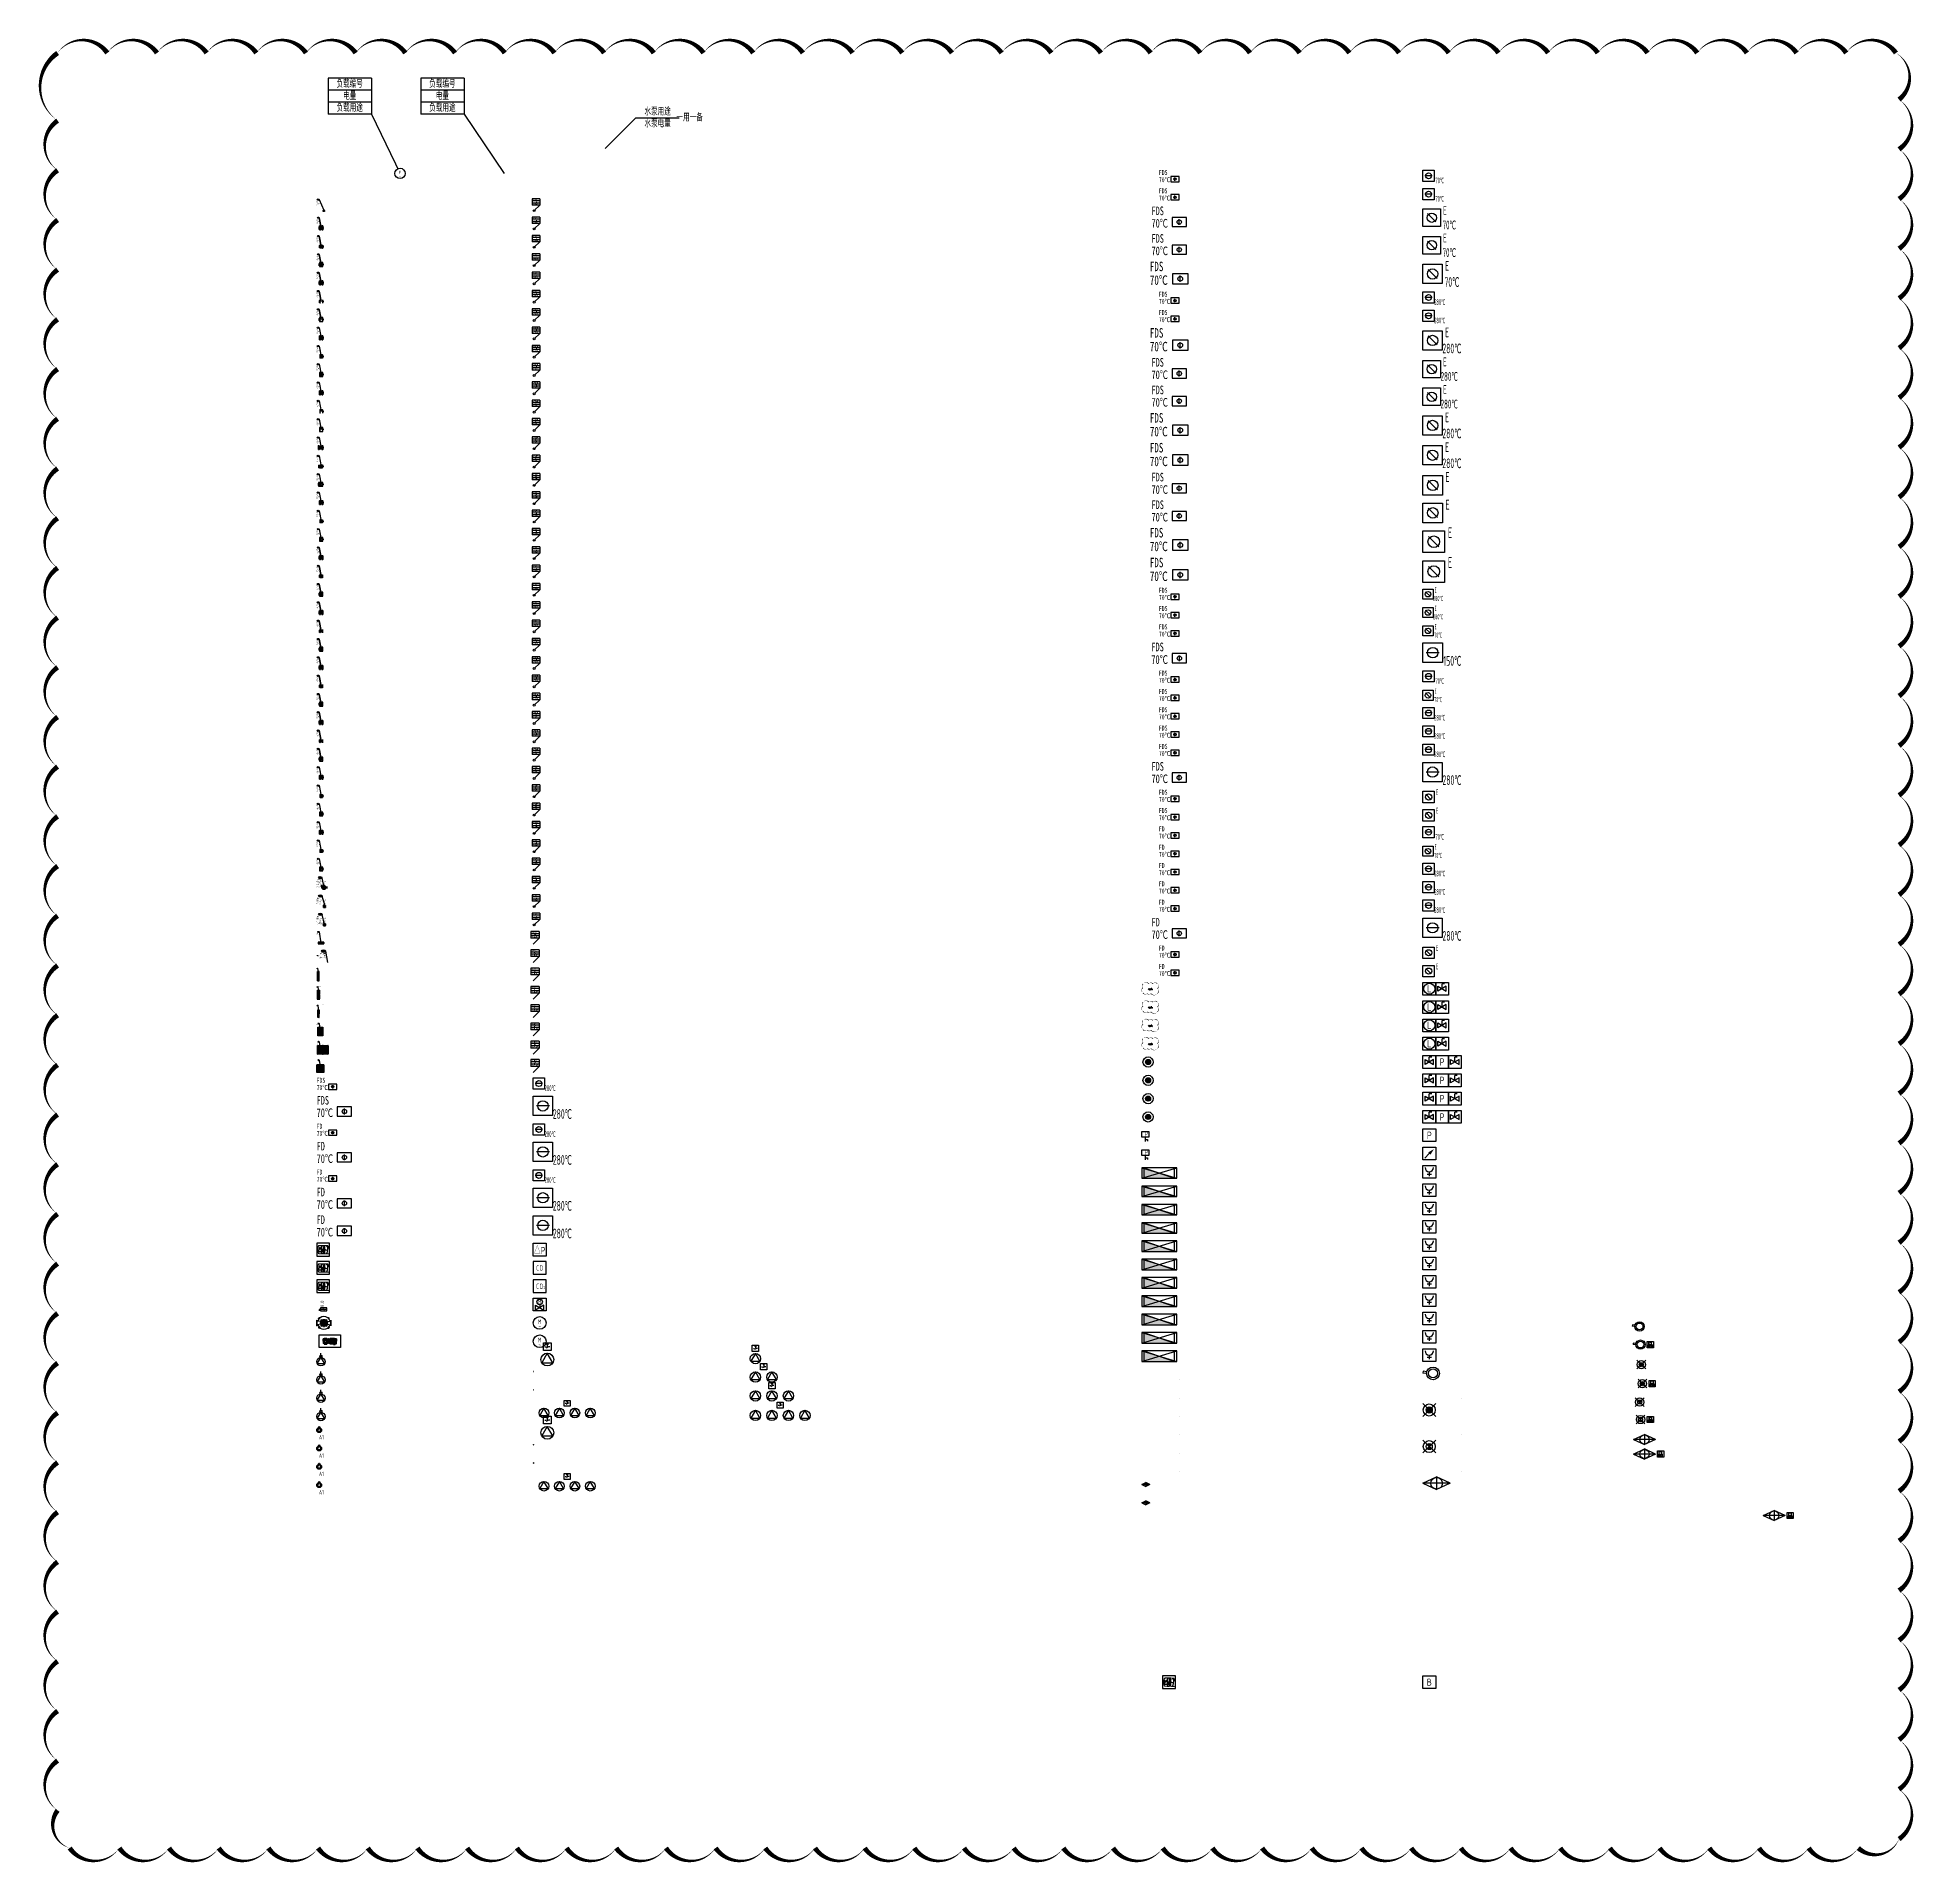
# Model space of a CAD drawing. Header units: millimetres. Extents: x -1040173 to 349982, y -145921 to 298175.
# Drawn here: x -576219 to -485278, y 209363 to 297805 of the extents above; entities that cross this region are included whole.
import ezdxf
from ezdxf.enums import TextEntityAlignment as Align

# ---------------------------------------------------------------- set-up
doc = ezdxf.new("R2010")
doc.units = ezdxf.units.MM
doc.header["$LTSCALE"] = 500
doc.header["$MEASUREMENT"] = 0
for name, pattern in [('0E-COLMM$0$DASHDOT2', [0.5, 0.25, -0.125, 0, -0.125]), ('CENTER2', [1.125, 0.75, -0.125, 0.125, -0.125]), ('DASH', [0.35, 0.25, -0.1]), ('DASHED', [0.75, 0.5, -0.25])]:
    doc.linetypes.add(name, pattern=pattern)
doc.layers.get('0').update_dxf_attribs({"color": 255, "linetype": 'CONTINUOUS'})
doc.layers.get('DEFPOINTS').update_dxf_attribs({"linetype": 'CONTINUOUS'})
for name, color, linetype in [('E-FAS-DEVC', 3, 'CONTINUOUS'), ('E-MBF-DEVC', 3, 'CONTINUOUS'), ('E-POWR-DEVC', 3, 'CONTINUOUS'), ('E-POWR-EQPM', 3, 'CONTINUOUS'), ('E-UNIV-DIAG', 2, 'CONTINUOUS'), ('E-UNIV-EL', 140, 'CONTINUOUS'), ('E-UNIV-NOTE', 6, 'CONTINUOUS'), ('H-BASE', 7, 'CONTINUOUS'), ('H-DIMS-FANS', 7, 'CONTINUOUS'), ('H-EQUP-AHU', 3, 'CONTINUOUS'), ('H-EQUP-CHI', 3, 'CONTINUOUS'), ('H-EQUP-CT', 4, 'CONTINUOUS'), ('H-EQUP-DIMS', 7, 'CONTINUOUS'), ('H-EQUP-FANS', 3, 'CONTINUOUS'), ('H-FANS-DIMS', 7, 'CONTINUOUS'), ('h-papp-valv', 3, 'CONTINUOUS'), ('H-PIPE-DIMS', 7, 'CONTINUOUS'), ('W-FRPT-HYDT-EQPM', 60, 'CONTINUOUS'), ('W-FRPT-SPRL-EQPM', 60, 'CONTINUOUS'), ('W-FRPT-SPRL-PIPE', 2, 'CONTINUOUS'), ('W-HOLE', 231, 'CONTINUOUS'), ('W-NOTE', 40, 'CONTINUOUS'), ('W-RAIN-EQPM', 60, 'CONTINUOUS'), ('W-RAIN-NOTE', 60, 'CONTINUOUS')]:
    doc.layers.add(name, color=color, linetype=linetype)
doc.styles.get("Standard").update_dxf_attribs({"font": 'txt', "width": 0.7})
doc.styles.add('TH-STYLE1', font='Stfangso_0.ttf', dxfattribs={"width": 0.7})
doc.styles.add('TH-STYLE3', font='tssdeng.shx', dxfattribs={"width": 0.7, "bigfont": 'tssdchn.shx'})

# ---------------------------------------------------------------- blocks, each defined once
blk = doc.blocks.new('轴流风机')
for p, q in [((4613, -50), (4613, 0)), ((4178, -436), (4161, -341)), ((4178, -86), (4178, -436)), ((4178, -436), (4194, -341)), ((4183, -50), (4183, 0)), ((4183, 0), (4613, 0)), ((4218, -50), (4183, -50)), ((4183, -470), (4183, -520)), ((4218, -470), (4183, -470)), ((4183, -520), (4613, -520)), ((4218, 0), (4218, -520)), ((4360, -75), (4248, -87)), ((4248, -118), (4248, -87)), ((4382, -132), (4248, -118)), ((4316, -229), (4316, -383)), ((4480, -229), (4316, -229)), ((4480, -383), (4316, -383)), ((4454, -204), (4342, -204)), ((4454, -409), (4342, -409)), ((4347, -364), (4347, -248)), ((4360, -75), (4360, -104)), ((4435, -104), (4360, -104)), ((4367, -204), (4367, -178)), ((4367, -178), (4429, -178)), ((4372, -352), (4372, -260)), ((4382, -178), (4382, -132)), ((4398, -345), (4398, -268)), ((4413, -132), (4548, -118)), ((4413, -178), (4413, -132)), ((4423, -352), (4423, -260)), ((4429, -204), (4429, -178)), ((4435, -75), (4548, -87)), ((4435, -75), (4435, -104)), ((4449, -364), (4449, -248)), ((4480, -229), (4480, -383)), ((4548, -118), (4548, -87)), ((4578, 0), (4578, -520)), ((4613, -50), (4578, -50)), ((4613, -471), (4578, -471)), ((4613, -471), (4613, -521))]:
    blk.add_line(p, q)
for centre, start, end in [((4342, -229), 90, 180), ((4342, -383), 180, 270), ((4454, -229), 0, 90), ((4454, -383), 270, 0)]:
    blk.add_arc(centre, 25.6, start, end)
at = {"layer": 'H-BASE'}
for points in [[(4083, 75), (4713, 74), (4713, -126), (4083, -125)], [(4083, -395), (4713, -396), (4713, -596), (4083, -595)]]:
    blk.add_lwpolyline(points, close=True, dxfattribs=at)
at = {"layer": 'H-DIMS-FANS'}
for p, q in [((1200, 4984), (2160, 4984)), ((2160, 4984), (4398, 0))]:
    blk.add_line(p, q, dxfattribs=at)
blk.add_ellipse((1680, 4984), major_axis=(-480, 0), ratio=0.7, dxfattribs=at)
at = {"style": 'TH-STYLE1', "width": 0.8}
for s, p in [('HTF-IV-12', (3901, -261)), ('HTF-IV-13', (3901, -261)), ('HTF-III-6.5', (3907, -286)), ('HTF-III-4', (3907, -292)), ('HTF-I-3.5', (3910, -283)), ('HTF-I-4.5', (3910, -283)), ('HTF-I-6.5', (3910, -283)), ('HTF-III-4.5', (3919, -269)), ('HTF-IV-15', (3920, -261)), ('HTF-I-5.5', (3920, -283)), ('HTF-III-15', (3922, -245)), ('HTF-III-16', (3927, -250)), ('HTF-III-14', (3927, -259)), ('HTF-III-5.5', (3926, -299)), ('HTF-IV-10', (3927, -252)), ('HTF-IV-11', (3927, -257)), ('HTF-IV-14', (3927, -265)), ('HTF-III-9', (3927, -293)), ('HTF-II-11', (3930, -287)), ('HTF-II-13', (3930, -287)), ('HTF-III-10', (3933, -241)), ('HTF-III-12', (3933, -254)), ('HTF-II-5.5', (3935, -287)), ('HTF-II-14', (3935, -287)), ('HTF-II-10', (3935, -287)), ('HTF-II-16', (3935, -287)), ('HTF-II-15', (3935, -287)), ('HTF-II-12', (3938, -287)), ('HTF-II-6.5', (3938, -287)), ('HTF-III-11', (3947, -263)), ('HTF-III-13', (3947, -263)), ('HTF-I-16', (3891, -283)), ('HTF-I-13', (3891, -283)), ('HTF-II-5', (3891, -283)), ('HTF-III-6', (3907, -312)), ('HTF-III-5', (3907, -312)), ('HTF-I-10', (3910, -283)), ('HTF-I-9', (3910, -283)), ('HTF-I-7', (3924, -283)), ('HTF-II-6', (3929, -283)), ('HTF-II-7', (3929, -283)), ('HTF-II-8', (3929, -283)), ('HTF-II-9', (3929, -283)), ('HTF-I-15', (3929, -283)), ('HTF-I-4', (3929, -283)), ('HTF-I-6', (3929, -283)), ('HTF-I-8', (3929, -283)), ('HTF-I-5', (3929, -283)), ('HTF-I-11', (3930, -283)), ('HTF-IV-6', (3930, -283)), ('HTF-IV-7', (3930, -283)), ('HTF-IV-8', (3930, -283)), ('HTF-IV-9', (3930, -283)), ('HTF-III-8', (3933, -306)), ('HTF-III-7', (3933, -306)), ('HTF-I-12', (3936, -283)), ('HTF-I-14', (3947, -306))]:
    blk.add_text(s, height=125, rotation=90, dxfattribs=at).set_placement(p, align=Align.MIDDLE_CENTER)
at = {"layer": 'H-DIMS-FANS', "style": 'TH-STYLE1', "width": 0.7}
for tag, p in [('全压', (987, 3611)), ('备注', (987, 2111)), ('定频', (987, 2861)), ('风机功能', (987, 4361)), ('风量', (987, 3986)), ('安装方式', (987, 2486)), ('电量', (987, 3236)), ('消防电源', (1587, 2861))]:
    blk.add_attdef(tag, p, '', height=250, dxfattribs=at)
for tag, p in [('楼层-编号', (1680, 4864)), ('设备符号', (1680, 5124))]:
    blk.add_attdef(tag, text='', height=250, dxfattribs=at).set_placement(p, align=Align.MIDDLE_CENTER)
blk = doc.blocks.new('E-BDB052')
blk.add_circle((0, 0), 2.5)
at = {"layer": 'E-UNIV-EL', "style": 'TH-STYLE3', "width": 0.7}
for s, p in [('M', (0, 0.5)), ('~', (0, -1.5))]:
    blk.add_text(s, height=1.8, dxfattribs=at).set_placement(p, align=Align.MIDDLE)
blk = doc.blocks.new('*U639')
at = {"layer": 'E-UNIV-DIAG', "color": 1}
for p, q in [((15, 32.4), (-6, 32.4)), ((-6, 32.4), (-6, 15)), ((15, 26.6), (-6, 26.6)), ((15, 20.8), (-6, 20.8)), ((15, 15), (-6, 15)), ((15, 15), (0, 0)), ((15, 32.4), (15, 15))]:
    blk.add_line(p, q, dxfattribs=at)
blk.add_wipeout([(2.5, 0), (2.5, 0.3), (2.4, 0.6), (2.3, 0.9), (2.2, 1.2), (2, 1.5), (1.8, 1.7), (1.6, 1.9), (1.3, 2.1), (1.1, 2.3), (0.8, 2.4), (0.5, 2.5), (0.2, 2.5), (-0.2, 2.5), (-0.5, 2.5), (-0.8, 2.4), (-1.1, 2.3), (-1.3, 2.1), (-1.6, 1.9), (-1.8, 1.7), (-2, 1.5), (-2.2, 1.2), (-2.3, 0.9), (-2.4, 0.6), (-2.5, 0.3), (-2.5, 0), (-2.5, -0.3), (-2.4, -0.6), (-2.3, -0.9), (-2.2, -1.2), (-2, -1.5), (-1.8, -1.7), (-1.6, -1.9), (-1.3, -2.1), (-1.1, -2.3), (-0.8, -2.4), (-0.5, -2.5), (-0.2, -2.5), (0.2, -2.5), (0.5, -2.5), (0.8, -2.4), (1.1, -2.3), (1.3, -2.1), (1.6, -1.9), (1.8, -1.7), (2, -1.5), (2.2, -1.2), (2.3, -0.9), (2.4, -0.6), (2.5, -0.3)]).dxf.layer = 'E-POWR-EQPM'
at = {"layer": 'E-POWR-EQPM'}
blk.add_blockref('E-BDB052', (0, 0), dxfattribs=at)
at = {"layer": 'E-UNIV-NOTE', "style": 'TH-STYLE3', "width": 0.7}
for tag, p in [('负载编号', (4.5, 29.5)), ('负载电量', (4.5, 23.7)), ('负载用途', (4.5, 17.9))]:
    blk.add_attdef(tag, text='', height=3.5, dxfattribs=at).set_placement(p, align=Align.MIDDLE_CENTER)
blk = doc.blocks.new('离心风机(电机外置、直进直出、有基础)')
for p, q in [((1630, 280), (1530, 280)), ((1530, -280), (1530, 280)), ((1630, -310), (1630, 310)), ((1680, 280), (1630, 280)), ((1730, 380), (1680, 380)), ((1680, 380), (1680, -380)), ((2320, 290), (1680, 290)), ((1730, 380), (1730, 320)), ((2270, 380), (2320, 380)), ((2270, 380), (2270, 320)), ((2290, 320), (2290, -126)), ((2320, 380), (2320, -380)), ((2370, 140), (2320, 140)), ((2370, -170), (2370, 170)), ((2370, 140), (2470, 140)), ((2470, 140), (2470, -140)), ((1630, -280), (1530, -280)), ((1680, -280), (1630, -280)), ((1780, -126), (1680, -126)), ((1735, -176), (1680, -176)), ((1735, -211), (1680, -211)), ((1735, -261), (1680, -261)), ((1680, -290), (1781, -290)), ((1730, -380), (1680, -380)), ((1710, -176), (1710, -211)), ((1710, -261), (1710, -320)), ((1730, -320), (1730, -380)), ((1776, -163), (1735, -163)), ((1735, -163), (1735, -263)), ((1776, -263), (1735, -263)), ((1772, -163), (1772, -135)), ((1776, -163), (1776, -263)), ((1776, -167), (1780, -167)), ((1776, -259), (1780, -259)), ((1780, -261), (1776, -261)), ((1927, -140), (1780, -140)), ((1927, -286), (1780, -286)), ((1787, -140), (1787, -286)), ((1792, -140), (1792, -286)), ((1802, -140), (1802, -286)), ((1897, -86), (1810, -86)), ((1810, -91), (1810, -86)), ((1818, -140), (1818, -286)), ((1835, -140), (1835, -286)), ((1853, -140), (1853, -193)), ((1853, -236), (1853, -286)), ((1872, -140), (1872, -286)), ((1889, -140), (1889, -286)), ((1897, -91), (1897, -86)), ((1904, -140), (1904, -286)), ((1915, -140), (1915, -286)), ((1920, -140), (1920, -286)), ((1926, -290), (2320, -290)), ((2320, -126), (1927, -126)), ((2320, -176), (1927, -176)), ((2320, -211), (1927, -211)), ((2320, -261), (1927, -261)), ((1934, -167), (1934, -135)), ((1934, -253), (1934, -220)), ((2270, -320), (2270, -380)), ((2270, -380), (2320, -380)), ((2290, -176), (2290, -211)), ((2290, -261), (2290, -320)), ((2370, -140), (2320, -140)), ((2370, -140), (2470, -140))]:
    blk.add_line(p, q)
at = {"const_width": 6}
blk.add_lwpolyline([(1908, -320), (1710, -320, -0.4142136), (1680, -290), (1680, 290, -0.4142136), (1710, 320), (2290, 320, -0.4142136), (2320, 290), (2320, -290, -0.4142136), (2290, -320), (1908, -320)], format="xyb", dxfattribs=at)
for points in [[(1735, -167), (1705, -167), (1705, -135), (1780, -135), (1780, -167), (1776, -167)], [(1735, -253), (1705, -253), (1705, -220), (1735, -220)]]:
    blk.add_lwpolyline(points)
for points in [[(1897, -91), (1810, -91, 0.4142136), (1780, -121), (1780, -286, 0.4142136), (1790, -296), (1917, -296, 0.4142136), (1927, -286), (1927, -121, 0.4142136)], [(1913, -296), (1794, -296), (1794, -307, 0.4142136), (1798, -311), (1909, -311, 0.4142136), (1913, -307)], [(1908, -311), (1799, -311), (1799, -322, 0.4142136), (1803, -326), (1904, -326, 0.4142136), (1908, -322)]]:
    blk.add_lwpolyline(points, format="xyb", close=True)
for points in [[(1859, -193), (1847, -193), (1847, -236), (1859, -236)], [(2002, -135), (1927, -135), (1927, -167), (2002, -167)], [(2002, -220), (1927, -220), (1927, -253), (2002, -253)]]:
    blk.add_lwpolyline(points, close=True)
for centre in [(1724, -151), (1724, -236), (1753, -151), (1953, -151), (1953, -236), (1982, -151), (1982, -236)]:
    blk.add_circle(centre, 4.87)
for centre, radius, start, end in [((1753, -113), 206, 146.74308, 213.25692), ((1409, 113), 206, 326.74308, 33.25692), ((2371, 60), 78.6, 309.07186, 50.92814), ((2470, -62), 78.6, 129.07186, 230.92814)]:
    blk.add_arc(centre, radius, start, end)
at = {"layer": 'H-BASE', "linetype": 'ByBlock', "lineweight": 100}
for points in [[(1605, -480), (1805, -480), (1805, 480), (1605, 480)], [(2195, -480), (2395, -480), (2395, 480), (2195, 480)]]:
    blk.add_lwpolyline(points, close=True, dxfattribs=at)
at = {"layer": 'H-DIMS-FANS', "linetype": 'ByBlock', "lineweight": 100}
blk.add_line((1103, 2509), (1503, 2509), dxfattribs=at)
blk.add_lwpolyline([(1503, 2509), (2000, 0)], dxfattribs=at)
at = {"layer": 'H-DIMS-FANS'}
blk.add_ellipse((1303, 2509), major_axis=(-200, 0), ratio=0.7, dxfattribs=at)
at = {"linetype": 'ByBlock', "lineweight": 100, "style": 'TH-STYLE1', "width": 0.55}
for s in ['后倾 3.15#', '后倾 3.55#', '后倾 2.5#', '后倾 2.8#', '11.2#', '12.5#', '4.5#', '5.6#', '6.3#', '7.1#', '10#', '16#', '14#', '5#', '4#', '8#', '9#']:
    blk.add_text(s, height=125, dxfattribs=at).set_placement((2000, 0), align=Align.MIDDLE)
at = {"style": 'TH-STYLE1', "width": 0.55}
for s in ['30#', '40#', '36#', '33#', '20#', '28#', '25#', '22#', '10#', '15#', '18#', '12#', '9#']:
    blk.add_text(s, height=125, dxfattribs=at).set_placement((2000, 0), align=Align.MIDDLE)
at = {"layer": 'H-DIMS-FANS', "style": 'TH-STYLE1', "width": 0.7}
for tag, p in [('全压', (891, 1817)), ('备注', (891, 1038)), ('风机功能', (891, 2192)), ('风量', (891, 2005)), ('定频', (891, 1442)), ('安装方式', (891, 1240)), ('电量', (891, 1630)), ('消防电源', (1154, 1442))]:
    blk.add_attdef(tag, p, '', height=125, dxfattribs=at)
for tag, p in [('楼层-编号', (1303, 2439)), ('设备符号', (1303, 2579))]:
    blk.add_attdef(tag, text='', height=125, dxfattribs=at).set_placement(p, align=Align.MIDDLE_CENTER)
blk = doc.blocks.new('离心风机(电机外置、直进直出、无基础)')
for p, q in [((1630, 280), (1530, 280)), ((1530, -280), (1530, 280)), ((1630, -310), (1630, 310)), ((1680, 280), (1630, 280)), ((1730, 380), (1680, 380)), ((1680, 380), (1680, -380)), ((2320, 290), (1680, 290)), ((1730, 380), (1730, 320)), ((2270, 380), (2320, 380)), ((2270, 380), (2270, 320)), ((2290, 320), (2290, -126)), ((2320, 380), (2320, -380)), ((2370, 140), (2320, 140)), ((2370, -170), (2370, 170)), ((2370, 140), (2470, 140)), ((2470, 140), (2470, -140)), ((1630, -280), (1530, -280)), ((1680, -280), (1630, -280)), ((1780, -126), (1680, -126)), ((1735, -176), (1680, -176)), ((1735, -211), (1680, -211)), ((1735, -261), (1680, -261)), ((1680, -290), (1781, -290)), ((1730, -380), (1680, -380)), ((1710, -176), (1710, -211)), ((1710, -261), (1710, -320)), ((1730, -320), (1730, -380)), ((1776, -163), (1735, -163)), ((1735, -163), (1735, -263)), ((1776, -263), (1735, -263)), ((1772, -163), (1772, -135)), ((1776, -163), (1776, -263)), ((1776, -167), (1780, -167)), ((1776, -259), (1780, -259)), ((1780, -261), (1776, -261)), ((1927, -140), (1780, -140)), ((1927, -286), (1780, -286)), ((1787, -140), (1787, -286)), ((1792, -140), (1792, -286)), ((1802, -140), (1802, -286)), ((1897, -86), (1810, -86)), ((1810, -91), (1810, -86)), ((1818, -140), (1818, -286)), ((1835, -140), (1835, -286)), ((1853, -140), (1853, -193)), ((1853, -236), (1853, -286)), ((1872, -140), (1872, -286)), ((1889, -140), (1889, -286)), ((1897, -91), (1897, -86)), ((1904, -140), (1904, -286)), ((1915, -140), (1915, -286)), ((1920, -140), (1920, -286)), ((1926, -290), (2320, -290)), ((2320, -126), (1927, -126)), ((2320, -176), (1927, -176)), ((2320, -211), (1927, -211)), ((2320, -261), (1927, -261)), ((1934, -167), (1934, -135)), ((1934, -253), (1934, -220)), ((2270, -320), (2270, -380)), ((2270, -380), (2320, -380)), ((2290, -176), (2290, -211)), ((2290, -261), (2290, -320)), ((2370, -140), (2320, -140)), ((2370, -140), (2470, -140))]:
    blk.add_line(p, q)
at = {"const_width": 6}
blk.add_lwpolyline([(1908, -320), (1710, -320, -0.4142136), (1680, -290), (1680, 290, -0.4142136), (1710, 320), (2290, 320, -0.4142136), (2320, 290), (2320, -290, -0.4142136), (2290, -320), (1908, -320)], format="xyb", dxfattribs=at)
for points in [[(1735, -167), (1705, -167), (1705, -135), (1780, -135), (1780, -167), (1776, -167)], [(1735, -253), (1705, -253), (1705, -220), (1735, -220)]]:
    blk.add_lwpolyline(points)
for points in [[(1897, -91), (1810, -91, 0.4142136), (1780, -121), (1780, -286, 0.4142136), (1790, -296), (1917, -296, 0.4142136), (1927, -286), (1927, -121, 0.4142136)], [(1913, -296), (1794, -296), (1794, -307, 0.4142136), (1798, -311), (1909, -311, 0.4142136), (1913, -307)], [(1908, -311), (1799, -311), (1799, -322, 0.4142136), (1803, -326), (1904, -326, 0.4142136), (1908, -322)]]:
    blk.add_lwpolyline(points, format="xyb", close=True)
for points in [[(1859, -193), (1847, -193), (1847, -236), (1859, -236)], [(2002, -135), (1927, -135), (1927, -167), (2002, -167)], [(2002, -220), (1927, -220), (1927, -253), (2002, -253)]]:
    blk.add_lwpolyline(points, close=True)
for centre in [(1724, -151), (1724, -236), (1753, -151), (1953, -151), (1953, -236), (1982, -151), (1982, -236)]:
    blk.add_circle(centre, 4.87)
for centre, radius, start, end in [((1753, -113), 206, 146.74308, 213.25692), ((1409, 113), 206, 326.74308, 33.25692), ((2371, 60), 78.6, 309.07186, 50.92814), ((2470, -62), 78.6, 129.07186, 230.92814)]:
    blk.add_arc(centre, radius, start, end)
at = {"layer": 'H-DIMS-FANS', "linetype": 'ByBlock', "lineweight": 100}
blk.add_line((1103, 2509), (1503, 2509), dxfattribs=at)
blk.add_lwpolyline([(1503, 2509), (2000, 0)], dxfattribs=at)
at = {"layer": 'H-DIMS-FANS'}
blk.add_ellipse((1303, 2509), major_axis=(-200, 0), ratio=0.7, dxfattribs=at)
at = {"linetype": 'ByBlock', "lineweight": 100, "style": 'TH-STYLE1', "width": 0.55}
for s in ['后倾 3.15#', '后倾 3.55#', '后倾 2.5#', '后倾 2.8#', '11.2#', '12.5#', '4.5#', '5.6#', '6.3#', '7.1#', '10#', '16#', '14#', '5#', '4#', '8#', '9#']:
    blk.add_text(s, height=125, dxfattribs=at).set_placement((2000, 0), align=Align.MIDDLE)
at = {"style": 'TH-STYLE1', "width": 0.55}
for s in ['30#', '40#', '36#', '33#', '20#', '28#', '25#', '22#', '10#', '15#', '18#', '12#', '9#']:
    blk.add_text(s, height=125, dxfattribs=at).set_placement((2000, 0), align=Align.MIDDLE)
at = {"layer": 'H-DIMS-FANS', "style": 'TH-STYLE1', "width": 0.7}
for tag, p in [('全压', (891, 1817)), ('备注', (891, 1038)), ('风机功能', (891, 2192)), ('风量', (891, 2005)), ('定频', (891, 1442)), ('安装方式', (891, 1240)), ('电量', (891, 1630)), ('消防电源', (1154, 1442))]:
    blk.add_attdef(tag, p, '', height=125, dxfattribs=at)
for tag, p in [('楼层-编号', (1303, 2439)), ('设备符号', (1303, 2579))]:
    blk.add_attdef(tag, text='', height=125, dxfattribs=at).set_placement(p, align=Align.MIDDLE_CENTER)
blk = doc.blocks.new('离心风机(电机外置、直进直出、有基础2)')
for p, q in [((1630, 280), (1530, 280)), ((1530, -280), (1530, 280)), ((1630, -310), (1630, 310)), ((1680, 280), (1630, 280)), ((1730, 380), (1680, 380)), ((1680, 380), (1680, -380)), ((2320, 290), (1680, 290)), ((1730, 380), (1730, 320)), ((2270, 380), (2320, 380)), ((2270, 380), (2270, 320)), ((2290, 320), (2290, -126)), ((2320, 380), (2320, -380)), ((2370, 140), (2320, 140)), ((2370, -170), (2370, 170)), ((2370, 140), (2470, 140)), ((2470, 140), (2470, -140)), ((1630, -280), (1530, -280)), ((1680, -280), (1630, -280)), ((1780, -126), (1680, -126)), ((1735, -176), (1680, -176)), ((1735, -211), (1680, -211)), ((1735, -261), (1680, -261)), ((1680, -290), (1781, -290)), ((1730, -380), (1680, -380)), ((1710, -176), (1710, -211)), ((1710, -261), (1710, -320)), ((1730, -320), (1730, -380)), ((1776, -163), (1735, -163)), ((1735, -163), (1735, -263)), ((1776, -263), (1735, -263)), ((1772, -163), (1772, -135)), ((1776, -163), (1776, -263)), ((1776, -167), (1780, -167)), ((1776, -259), (1780, -259)), ((1780, -261), (1776, -261)), ((1927, -140), (1780, -140)), ((1927, -286), (1780, -286)), ((1787, -140), (1787, -286)), ((1792, -140), (1792, -286)), ((1802, -140), (1802, -286)), ((1897, -86), (1810, -86)), ((1810, -91), (1810, -86)), ((1818, -140), (1818, -286)), ((1835, -140), (1835, -286)), ((1853, -140), (1853, -193)), ((1853, -236), (1853, -286)), ((1872, -140), (1872, -286)), ((1889, -140), (1889, -286)), ((1897, -91), (1897, -86)), ((1904, -140), (1904, -286)), ((1915, -140), (1915, -286)), ((1920, -140), (1920, -286)), ((1926, -290), (2320, -290)), ((2320, -126), (1927, -126)), ((2320, -176), (1927, -176)), ((2320, -211), (1927, -211)), ((2320, -261), (1927, -261)), ((1934, -167), (1934, -135)), ((1934, -253), (1934, -220)), ((2270, -320), (2270, -380)), ((2270, -380), (2320, -380)), ((2290, -176), (2290, -211)), ((2290, -261), (2290, -320)), ((2370, -140), (2320, -140)), ((2370, -140), (2470, -140))]:
    blk.add_line(p, q)
at = {"const_width": 6}
blk.add_lwpolyline([(1908, -320), (1710, -320, -0.4142136), (1680, -290), (1680, 290, -0.4142136), (1710, 320), (2290, 320, -0.4142136), (2320, 290), (2320, -290, -0.4142136), (2290, -320), (1908, -320)], format="xyb", dxfattribs=at)
for points in [[(1735, -167), (1705, -167), (1705, -135), (1780, -135), (1780, -167), (1776, -167)], [(1735, -253), (1705, -253), (1705, -220), (1735, -220)]]:
    blk.add_lwpolyline(points)
for points in [[(1897, -91), (1810, -91, 0.4142136), (1780, -121), (1780, -286, 0.4142136), (1790, -296), (1917, -296, 0.4142136), (1927, -286), (1927, -121, 0.4142136)], [(1913, -296), (1794, -296), (1794, -307, 0.4142136), (1798, -311), (1909, -311, 0.4142136), (1913, -307)], [(1908, -311), (1799, -311), (1799, -322, 0.4142136), (1803, -326), (1904, -326, 0.4142136), (1908, -322)]]:
    blk.add_lwpolyline(points, format="xyb", close=True)
for points in [[(1859, -193), (1847, -193), (1847, -236), (1859, -236)], [(2002, -135), (1927, -135), (1927, -167), (2002, -167)], [(2002, -220), (1927, -220), (1927, -253), (2002, -253)]]:
    blk.add_lwpolyline(points, close=True)
for centre in [(1724, -151), (1724, -236), (1753, -151), (1953, -151), (1953, -236), (1982, -151), (1982, -236)]:
    blk.add_circle(centre, 4.87)
for centre, radius, start, end in [((1753, -113), 206, 146.74308, 213.25692), ((1409, 113), 206, 326.74308, 33.25692), ((2371, 60), 78.6, 309.07186, 50.92814), ((2470, -62), 78.6, 129.07186, 230.92814)]:
    blk.add_arc(centre, radius, start, end)
at = {"layer": 'H-BASE'}
blk.add_lwpolyline([(2395, -480), (2395, 480), (1605, 480), (1605, -480)], close=True, dxfattribs=at)
at = {"layer": 'H-DIMS-FANS', "linetype": 'ByBlock', "lineweight": 100}
blk.add_line((1103, 2509), (1503, 2509), dxfattribs=at)
blk.add_lwpolyline([(1503, 2509), (2000, 0)], dxfattribs=at)
at = {"layer": 'H-DIMS-FANS'}
blk.add_ellipse((1303, 2509), major_axis=(-200, 0), ratio=0.7, dxfattribs=at)
at = {"linetype": 'ByBlock', "lineweight": 100, "style": 'TH-STYLE1', "width": 0.55}
for s in ['后倾 3.15#', '后倾 3.55#', '后倾 2.5#', '后倾 2.8#', '11.2#', '12.5#', '4.5#', '5.6#', '6.3#', '7.1#', '10#', '16#', '14#', '5#', '4#', '8#', '9#']:
    blk.add_text(s, height=125, dxfattribs=at).set_placement((2000, 0), align=Align.MIDDLE)
at = {"style": 'TH-STYLE1', "width": 0.55}
for s in ['30#', '40#', '36#', '33#', '20#', '28#', '25#', '22#', '10#', '15#', '18#', '12#', '9#']:
    blk.add_text(s, height=125, dxfattribs=at).set_placement((2000, 0), align=Align.MIDDLE)
at = {"layer": 'H-DIMS-FANS', "style": 'TH-STYLE1', "width": 0.7}
for tag, p in [('全压', (891, 1817)), ('备注', (891, 1038)), ('风机功能', (891, 2192)), ('风量', (891, 2005)), ('定频', (891, 1442)), ('安装方式', (891, 1240)), ('电量', (891, 1630)), ('消防电源', (1154, 1442))]:
    blk.add_attdef(tag, p, '', height=125, dxfattribs=at)
for tag, p in [('楼层-编号', (1303, 2439)), ('设备符号', (1303, 2579))]:
    blk.add_attdef(tag, text='', height=125, dxfattribs=at).set_placement(p, align=Align.MIDDLE_CENTER)
blk = doc.blocks.new('离心风机(电机内置、直进直出、有基础)')
for p, q in [((1630, 280), (1530, 280)), ((1530, -280), (1530, 280)), ((1630, -310), (1630, 310)), ((1680, 280), (1630, 280)), ((1730, 380), (1680, 380)), ((1680, 380), (1680, -380)), ((1730, 380), (1730, 320)), ((2270, 380), (2320, 380)), ((2270, 380), (2270, 320)), ((2320, 380), (2320, -380)), ((2370, 140), (2320, 140)), ((2370, -170), (2370, 170)), ((2370, 140), (2470, 140)), ((2470, 140), (2470, -140)), ((1630, -280), (1530, -280)), ((1680, -280), (1630, -280)), ((1730, -380), (1680, -380)), ((1730, -320), (1730, -380)), ((2270, -320), (2270, -380)), ((2270, -380), (2320, -380)), ((2370, -140), (2320, -140)), ((2370, -140), (2470, -140))]:
    blk.add_line(p, q)
at = {"const_width": 6}
blk.add_lwpolyline([(1908, -320), (1710, -320, -0.4142136), (1680, -290), (1680, 290, -0.4142136), (1710, 320), (2290, 320, -0.4142136), (2320, 290), (2320, -290, -0.4142136), (2290, -320), (1908, -320)], format="xyb", dxfattribs=at)
for centre, radius, start, end in [((1753, -113), 206, 146.74308, 213.25692), ((1409, 113), 206, 326.74308, 33.25692), ((2478, -64), 85.7, 131.50375, 228.49625), ((2364, 64), 85.7, 311.50375, 48.49625)]:
    blk.add_arc(centre, radius, start, end)
at = {"layer": 'H-BASE', "linetype": 'ByBlock', "lineweight": 100}
for points in [[(1605, -480), (1805, -480), (1805, 480), (1605, 480)], [(2195, -480), (2395, -480), (2395, 480), (2195, 480)]]:
    blk.add_lwpolyline(points, close=True, dxfattribs=at)
at = {"layer": 'H-DIMS-FANS', "linetype": 'ByBlock', "lineweight": 100}
blk.add_line((1023, 2509), (1503, 2509), dxfattribs=at)
blk.add_lwpolyline([(1503, 2509), (2000, 0)], dxfattribs=at)
at = {"layer": 'H-DIMS-FANS'}
blk.add_ellipse((1263, 2509), major_axis=(-240, 0), ratio=0.7, dxfattribs=at)
at = {"linetype": 'ByBlock', "lineweight": 100, "style": 'TH-STYLE1', "width": 0.55}
for s in ['3.15#', '3.55#', '11.2#', '12.5#', '4.5#', '2.5#', '2.8#', '5.6#', '6.3#', '7.1#', '10#', '16#', '14#', '5#', '4#', '8#', '9#']:
    blk.add_text(s, height=125, dxfattribs=at).set_placement((2000, 0), align=Align.MIDDLE)
at = {"style": 'TH-STYLE1', "width": 0.55}
for s in ['30#', '40#', '36#', '33#', '20#', '28#', '25#', '22#', '10#', '15#', '18#', '12#', '9#']:
    blk.add_text(s, height=125, dxfattribs=at).set_placement((2000, 0), align=Align.MIDDLE)
at = {"layer": 'H-DIMS-FANS', "style": 'TH-STYLE1', "width": 0.7}
for tag, p in [('全压', (891, 1817)), ('备注', (891, 1038)), ('风机功能', (891, 2192)), ('风量', (891, 2005)), ('定频', (891, 1442)), ('安装方式', (891, 1240)), ('电量', (891, 1630)), ('消防电源', (1154, 1442))]:
    blk.add_attdef(tag, p, '', height=125, dxfattribs=at)
for tag, p in [('楼层-编号', (1263, 2439)), ('设备符号', (1263, 2579))]:
    blk.add_attdef(tag, text='', height=125, dxfattribs=at).set_placement(p, align=Align.MIDDLE_CENTER)
blk = doc.blocks.new('离心风机(电机内置、直进直出、无基础)')
for p, q in [((1630, 280), (1530, 280)), ((1530, -280), (1530, 280)), ((1630, -310), (1630, 310)), ((1680, 280), (1630, 280)), ((1730, 380), (1680, 380)), ((1680, 380), (1680, -380)), ((1730, 380), (1730, 320)), ((2270, 380), (2320, 380)), ((2270, 380), (2270, 320)), ((2320, 380), (2320, -380)), ((2370, 140), (2320, 140)), ((2370, -170), (2370, 170)), ((2370, 140), (2470, 140)), ((2470, 140), (2470, -140)), ((1630, -280), (1530, -280)), ((1680, -280), (1630, -280)), ((1730, -380), (1680, -380)), ((1730, -320), (1730, -380)), ((2270, -320), (2270, -380)), ((2270, -380), (2320, -380)), ((2370, -140), (2320, -140)), ((2370, -140), (2470, -140))]:
    blk.add_line(p, q)
at = {"const_width": 6}
blk.add_lwpolyline([(1908, -320), (1710, -320, -0.4142136), (1680, -290), (1680, 290, -0.4142136), (1710, 320), (2290, 320, -0.4142136), (2320, 290), (2320, -290, -0.4142136), (2290, -320), (1908, -320)], format="xyb", dxfattribs=at)
for centre, radius, start, end in [((1753, -113), 206, 146.74308, 213.25692), ((1409, 113), 206, 326.74308, 33.25692), ((2478, -64), 85.7, 131.50375, 228.49625), ((2364, 64), 85.7, 311.50375, 48.49625)]:
    blk.add_arc(centre, radius, start, end)
at = {"layer": 'H-DIMS-FANS', "linetype": 'ByBlock', "lineweight": 100}
blk.add_line((1023, 2509), (1503, 2509), dxfattribs=at)
blk.add_lwpolyline([(1503, 2509), (2000, 0)], dxfattribs=at)
at = {"layer": 'H-DIMS-FANS'}
blk.add_ellipse((1263, 2509), major_axis=(-240, 0), ratio=0.7, dxfattribs=at)
at = {"linetype": 'ByBlock', "lineweight": 100, "style": 'TH-STYLE1', "width": 0.55}
for s in ['3.15#', '3.55#', '11.2#', '12.5#', '4.5#', '2.5#', '2.8#', '5.6#', '6.3#', '7.1#', '10#', '16#', '14#', '5#', '4#', '8#', '9#']:
    blk.add_text(s, height=125, dxfattribs=at).set_placement((2000, 0), align=Align.MIDDLE)
at = {"style": 'TH-STYLE1', "width": 0.55}
for s in ['30#', '40#', '36#', '33#', '20#', '28#', '25#', '22#', '10#', '15#', '18#', '12#', '9#']:
    blk.add_text(s, height=125, dxfattribs=at).set_placement((2000, 0), align=Align.MIDDLE)
at = {"layer": 'H-DIMS-FANS', "style": 'TH-STYLE1', "width": 0.7}
for tag, p in [('全压', (891, 1817)), ('备注', (891, 1038)), ('风机功能', (891, 2192)), ('风量', (891, 2005)), ('定频', (891, 1442)), ('安装方式', (891, 1240)), ('电量', (891, 1630)), ('消防电源', (1154, 1442))]:
    blk.add_attdef(tag, p, '', height=125, dxfattribs=at)
for tag, p in [('楼层-编号', (1263, 2439)), ('设备符号', (1263, 2579))]:
    blk.add_attdef(tag, text='', height=125, dxfattribs=at).set_placement(p, align=Align.MIDDLE_CENTER)
blk = doc.blocks.new('离心风机(电机内置、直进直出、有基础2)')
for p, q in [((1630, 280), (1530, 280)), ((1530, -280), (1530, 280)), ((1630, -310), (1630, 310)), ((1680, 280), (1630, 280)), ((1730, 380), (1680, 380)), ((1680, 380), (1680, -380)), ((1730, 380), (1730, 320)), ((2270, 380), (2320, 380)), ((2270, 380), (2270, 320)), ((2320, 380), (2320, -380)), ((2370, 140), (2320, 140)), ((2370, -170), (2370, 170)), ((2370, 140), (2470, 140)), ((2470, 140), (2470, -140)), ((1630, -280), (1530, -280)), ((1680, -280), (1630, -280)), ((1730, -380), (1680, -380)), ((1730, -320), (1730, -380)), ((2270, -320), (2270, -380)), ((2270, -380), (2320, -380)), ((2370, -140), (2320, -140)), ((2370, -140), (2470, -140))]:
    blk.add_line(p, q)
at = {"const_width": 6}
blk.add_lwpolyline([(1908, -320), (1710, -320, -0.4142136), (1680, -290), (1680, 290, -0.4142136), (1710, 320), (2290, 320, -0.4142136), (2320, 290), (2320, -290, -0.4142136), (2290, -320), (1908, -320)], format="xyb", dxfattribs=at)
for centre, radius, start, end in [((1753, -113), 206, 146.74308, 213.25692), ((1409, 113), 206, 326.74308, 33.25692), ((2478, -64), 85.7, 131.50375, 228.49625), ((2364, 64), 85.7, 311.50375, 48.49625)]:
    blk.add_arc(centre, radius, start, end)
at = {"layer": 'H-BASE'}
blk.add_lwpolyline([(2395, -480), (2395, 480), (1605, 480), (1605, -480)], close=True, dxfattribs=at)
at = {"layer": 'H-DIMS-FANS', "linetype": 'ByBlock', "lineweight": 100}
blk.add_line((1023, 2509), (1503, 2509), dxfattribs=at)
blk.add_lwpolyline([(1503, 2509), (2000, 0)], dxfattribs=at)
at = {"layer": 'H-DIMS-FANS'}
blk.add_ellipse((1263, 2509), major_axis=(-240, 0), ratio=0.7, dxfattribs=at)
at = {"linetype": 'ByBlock', "lineweight": 100, "style": 'TH-STYLE1', "width": 0.55}
for s in ['3.15#', '3.55#', '11.2#', '12.5#', '4.5#', '2.5#', '2.8#', '5.6#', '6.3#', '7.1#', '10#', '16#', '14#', '5#', '4#', '8#', '9#']:
    blk.add_text(s, height=125, dxfattribs=at).set_placement((2000, 0), align=Align.MIDDLE)
at = {"style": 'TH-STYLE1', "width": 0.55}
for s in ['30#', '40#', '36#', '33#', '20#', '28#', '25#', '22#', '10#', '15#', '18#', '12#', '9#']:
    blk.add_text(s, height=125, dxfattribs=at).set_placement((2000, 0), align=Align.MIDDLE)
at = {"layer": 'H-DIMS-FANS', "style": 'TH-STYLE1', "width": 0.7}
for tag, p in [('全压', (891, 1817)), ('备注', (891, 1038)), ('风机功能', (891, 2192)), ('风量', (891, 2005)), ('定频', (891, 1442)), ('安装方式', (891, 1240)), ('电量', (891, 1630)), ('消防电源', (1154, 1442))]:
    blk.add_attdef(tag, p, '', height=125, dxfattribs=at)
for tag, p in [('楼层-编号', (1263, 2439)), ('设备符号', (1263, 2579))]:
    blk.add_attdef(tag, text='', height=125, dxfattribs=at).set_placement(p, align=Align.MIDDLE_CENTER)
blk = doc.blocks.new('离心风机(电机外置、侧进直出、有基础)')
for p, q in [((1730, 380), (1680, 380)), ((1680, 380), (1680, -380)), ((2320, 290), (1680, 290)), ((1690, 370), (2310, 370)), ((1720, 370), (1720, 470)), ((1720, 470), (2280, 470)), ((1720, 320), (1720, 370)), ((1730, 380), (1730, 320)), ((2270, 380), (2320, 380)), ((2270, 380), (2270, 320)), ((2280, 370), (2280, 470)), ((2280, 320), (2280, 370)), ((2290, 320), (2290, -126)), ((2320, 380), (2320, -380)), ((2370, 140), (2320, 140)), ((2370, -170), (2370, 170)), ((2370, 140), (2470, 140)), ((2470, 140), (2470, -140)), ((1780, -126), (1680, -126)), ((1735, -176), (1680, -176)), ((1735, -211), (1680, -211)), ((1735, -261), (1680, -261)), ((1680, -290), (1781, -290)), ((1730, -380), (1680, -380)), ((1710, -176), (1710, -211)), ((1710, -261), (1710, -320)), ((1730, -320), (1730, -380)), ((1776, -163), (1735, -163)), ((1735, -163), (1735, -263)), ((1776, -263), (1735, -263)), ((1772, -163), (1772, -135)), ((1776, -163), (1776, -263)), ((1776, -167), (1780, -167)), ((1776, -259), (1780, -259)), ((1780, -261), (1776, -261)), ((1927, -140), (1780, -140)), ((1927, -286), (1780, -286)), ((1787, -140), (1787, -286)), ((1792, -140), (1792, -286)), ((1802, -140), (1802, -286)), ((1897, -86), (1810, -86)), ((1810, -91), (1810, -86)), ((1818, -140), (1818, -286)), ((1835, -140), (1835, -286)), ((1853, -140), (1853, -193)), ((1853, -236), (1853, -286)), ((1872, -140), (1872, -286)), ((1889, -140), (1889, -286)), ((1897, -91), (1897, -86)), ((1904, -140), (1904, -286)), ((1915, -140), (1915, -286)), ((1920, -140), (1920, -286)), ((1926, -290), (2320, -290)), ((2320, -126), (1927, -126)), ((2320, -176), (1927, -176)), ((2320, -211), (1927, -211)), ((2320, -261), (1927, -261)), ((1934, -167), (1934, -135)), ((1934, -253), (1934, -220)), ((2270, -320), (2270, -380)), ((2270, -380), (2320, -380)), ((2290, -176), (2290, -211)), ((2290, -261), (2290, -320)), ((2370, -140), (2320, -140)), ((2370, -140), (2470, -140))]:
    blk.add_line(p, q)
at = {"const_width": 6}
blk.add_lwpolyline([(1908, -320), (1710, -320, -0.4142136), (1680, -290), (1680, 290, -0.4142136), (1710, 320), (2290, 320, -0.4142136), (2320, 290), (2320, -290, -0.4142136), (2290, -320), (1908, -320)], format="xyb", dxfattribs=at)
for points in [[(1735, -167), (1705, -167), (1705, -135), (1780, -135), (1780, -167), (1776, -167)], [(1735, -253), (1705, -253), (1705, -220), (1735, -220)]]:
    blk.add_lwpolyline(points)
for points in [[(1897, -91), (1810, -91, 0.4142136), (1780, -121), (1780, -286, 0.4142136), (1790, -296), (1917, -296, 0.4142136), (1927, -286), (1927, -121, 0.4142136)], [(1913, -296), (1794, -296), (1794, -307, 0.4142136), (1798, -311), (1909, -311, 0.4142136), (1913, -307)], [(1908, -311), (1799, -311), (1799, -322, 0.4142136), (1803, -326), (1904, -326, 0.4142136), (1908, -322)]]:
    blk.add_lwpolyline(points, format="xyb", close=True)
for points in [[(1859, -193), (1847, -193), (1847, -236), (1859, -236)], [(2002, -135), (1927, -135), (1927, -167), (2002, -167)], [(2002, -220), (1927, -220), (1927, -253), (2002, -253)]]:
    blk.add_lwpolyline(points, close=True)
for centre in [(1724, -151), (1724, -236), (1753, -151), (1953, -151), (1953, -236), (1982, -151), (1982, -236)]:
    blk.add_circle(centre, 4.87)
for centre, radius, start, end in [((1887, 250), 203, 56.14661, 123.85339), ((2113, 587), 203, 236.14661, 303.85339), ((2491, -64), 94.7, 137.33351, 222.66649), ((2351, 64), 94.7, 317.33351, 42.66649)]:
    blk.add_arc(centre, radius, start, end)
at = {"layer": 'H-BASE', "linetype": 'ByBlock', "lineweight": 100}
for points in [[(1605, -480), (1805, -480), (1805, 480), (1605, 480)], [(2195, -480), (2395, -480), (2395, 480), (2195, 480)]]:
    blk.add_lwpolyline(points, close=True, dxfattribs=at)
at = {"layer": 'H-DIMS-FANS'}
blk.add_line((1023, 2509), (1503, 2509), dxfattribs=at)
blk.add_lwpolyline([(1503, 2509), (2000, 0)], dxfattribs=at)
blk.add_ellipse((1263, 2509), major_axis=(-240, 0), ratio=0.7, dxfattribs=at)
at = {"linetype": 'ByBlock', "lineweight": 100, "style": 'TH-STYLE1', "width": 0.55}
for s in ['3.15#', '3.55#', '11.2#', '12.5#', '4.5#', '2.5#', '2.8#', '5.6#', '6.3#', '7.1#', '10#', '16#', '14#', '5#', '4#', '8#', '9#']:
    blk.add_text(s, height=125, dxfattribs=at).set_placement((2000, 0), align=Align.MIDDLE)
at = {"style": 'TH-STYLE1', "width": 0.55}
for s in ['30#', '40#', '36#', '33#', '20#', '28#', '25#', '22#', '10#', '15#', '18#', '12#', '9#']:
    blk.add_text(s, height=125, dxfattribs=at).set_placement((2000, 0), align=Align.MIDDLE)
at = {"layer": 'H-DIMS-FANS', "style": 'TH-STYLE1', "width": 0.7}
for tag, p in [('全压', (891, 1817)), ('备注', (891, 1038)), ('风机功能', (891, 2192)), ('风量', (891, 2005)), ('定频', (891, 1442)), ('安装方式', (891, 1240)), ('电量', (891, 1630)), ('消防电源', (1154, 1442))]:
    blk.add_attdef(tag, p, '', height=125, dxfattribs=at)
for tag, p in [('楼层-编号', (1263, 2439)), ('设备符号', (1263, 2579))]:
    blk.add_attdef(tag, text='', height=125, dxfattribs=at).set_placement(p, align=Align.MIDDLE_CENTER)
blk = doc.blocks.new('离心风机(电机外置、侧进直出、无基础)')
for p, q in [((1730, 380), (1680, 380)), ((1680, 380), (1680, -380)), ((2320, 290), (1680, 290)), ((1690, 370), (2310, 370)), ((1720, 370), (1720, 470)), ((1720, 470), (2280, 470)), ((1720, 320), (1720, 370)), ((1730, 380), (1730, 320)), ((2270, 380), (2320, 380)), ((2270, 380), (2270, 320)), ((2280, 370), (2280, 470)), ((2280, 320), (2280, 370)), ((2290, 320), (2290, -126)), ((2320, 380), (2320, -380)), ((2370, 140), (2320, 140)), ((2370, -170), (2370, 170)), ((2370, 140), (2470, 140)), ((2470, 140), (2470, -140)), ((1780, -126), (1680, -126)), ((1735, -176), (1680, -176)), ((1735, -211), (1680, -211)), ((1735, -261), (1680, -261)), ((1680, -290), (1781, -290)), ((1730, -380), (1680, -380)), ((1710, -176), (1710, -211)), ((1710, -261), (1710, -320)), ((1730, -320), (1730, -380)), ((1776, -163), (1735, -163)), ((1735, -163), (1735, -263)), ((1776, -263), (1735, -263)), ((1772, -163), (1772, -135)), ((1776, -163), (1776, -263)), ((1776, -167), (1780, -167)), ((1776, -259), (1780, -259)), ((1780, -261), (1776, -261)), ((1927, -140), (1780, -140)), ((1927, -286), (1780, -286)), ((1787, -140), (1787, -286)), ((1792, -140), (1792, -286)), ((1802, -140), (1802, -286)), ((1897, -86), (1810, -86)), ((1810, -91), (1810, -86)), ((1818, -140), (1818, -286)), ((1835, -140), (1835, -286)), ((1853, -140), (1853, -193)), ((1853, -236), (1853, -286)), ((1872, -140), (1872, -286)), ((1889, -140), (1889, -286)), ((1897, -91), (1897, -86)), ((1904, -140), (1904, -286)), ((1915, -140), (1915, -286)), ((1920, -140), (1920, -286)), ((1926, -290), (2320, -290)), ((2320, -126), (1927, -126)), ((2320, -176), (1927, -176)), ((2320, -211), (1927, -211)), ((2320, -261), (1927, -261)), ((1934, -167), (1934, -135)), ((1934, -253), (1934, -220)), ((2270, -320), (2270, -380)), ((2270, -380), (2320, -380)), ((2290, -176), (2290, -211)), ((2290, -261), (2290, -320)), ((2370, -140), (2320, -140)), ((2370, -140), (2470, -140))]:
    blk.add_line(p, q)
at = {"const_width": 6}
blk.add_lwpolyline([(1908, -320), (1710, -320, -0.4142136), (1680, -290), (1680, 290, -0.4142136), (1710, 320), (2290, 320, -0.4142136), (2320, 290), (2320, -290, -0.4142136), (2290, -320), (1908, -320)], format="xyb", dxfattribs=at)
for points in [[(1735, -167), (1705, -167), (1705, -135), (1780, -135), (1780, -167), (1776, -167)], [(1735, -253), (1705, -253), (1705, -220), (1735, -220)]]:
    blk.add_lwpolyline(points)
for points in [[(1897, -91), (1810, -91, 0.4142136), (1780, -121), (1780, -286, 0.4142136), (1790, -296), (1917, -296, 0.4142136), (1927, -286), (1927, -121, 0.4142136)], [(1913, -296), (1794, -296), (1794, -307, 0.4142136), (1798, -311), (1909, -311, 0.4142136), (1913, -307)], [(1908, -311), (1799, -311), (1799, -322, 0.4142136), (1803, -326), (1904, -326, 0.4142136), (1908, -322)]]:
    blk.add_lwpolyline(points, format="xyb", close=True)
for points in [[(1859, -193), (1847, -193), (1847, -236), (1859, -236)], [(2002, -135), (1927, -135), (1927, -167), (2002, -167)], [(2002, -220), (1927, -220), (1927, -253), (2002, -253)]]:
    blk.add_lwpolyline(points, close=True)
for centre in [(1724, -151), (1724, -236), (1753, -151), (1953, -151), (1953, -236), (1982, -151), (1982, -236)]:
    blk.add_circle(centre, 4.87)
for centre, radius, start, end in [((1887, 250), 203, 56.14661, 123.85339), ((2113, 587), 203, 236.14661, 303.85339), ((2491, -64), 94.7, 137.33351, 222.66649), ((2351, 64), 94.7, 317.33351, 42.66649)]:
    blk.add_arc(centre, radius, start, end)
at = {"layer": 'H-DIMS-FANS'}
blk.add_line((1023, 2509), (1503, 2509), dxfattribs=at)
blk.add_lwpolyline([(1503, 2509), (2000, 0)], dxfattribs=at)
blk.add_ellipse((1263, 2509), major_axis=(-240, 0), ratio=0.7, dxfattribs=at)
at = {"linetype": 'ByBlock', "lineweight": 100, "style": 'TH-STYLE1', "width": 0.55}
for s in ['3.15#', '3.55#', '11.2#', '12.5#', '4.5#', '2.5#', '2.8#', '5.6#', '6.3#', '7.1#', '10#', '16#', '14#', '5#', '4#', '8#', '9#']:
    blk.add_text(s, height=125, dxfattribs=at).set_placement((2000, 0), align=Align.MIDDLE)
at = {"style": 'TH-STYLE1', "width": 0.55}
for s in ['30#', '40#', '36#', '33#', '20#', '28#', '25#', '22#', '10#', '15#', '18#', '12#', '9#']:
    blk.add_text(s, height=125, dxfattribs=at).set_placement((2000, 0), align=Align.MIDDLE)
at = {"layer": 'H-DIMS-FANS', "style": 'TH-STYLE1', "width": 0.7}
for tag, p in [('全压', (891, 1817)), ('备注', (891, 1038)), ('风机功能', (891, 2192)), ('风量', (891, 2005)), ('定频', (891, 1442)), ('安装方式', (891, 1240)), ('电量', (891, 1630)), ('消防电源', (1154, 1442))]:
    blk.add_attdef(tag, p, '', height=125, dxfattribs=at)
for tag, p in [('楼层-编号', (1263, 2439)), ('设备符号', (1263, 2579))]:
    blk.add_attdef(tag, text='', height=125, dxfattribs=at).set_placement(p, align=Align.MIDDLE_CENTER)
blk = doc.blocks.new('离心风机(电机外置、侧进直出、有基础2)')
for p, q in [((1730, 380), (1680, 380)), ((1680, 380), (1680, -380)), ((2320, 290), (1680, 290)), ((1690, 370), (2310, 370)), ((1720, 370), (1720, 470)), ((1720, 470), (2280, 470)), ((1720, 320), (1720, 370)), ((1730, 380), (1730, 320)), ((2270, 380), (2320, 380)), ((2270, 380), (2270, 320)), ((2280, 370), (2280, 470)), ((2280, 320), (2280, 370)), ((2290, 320), (2290, -126)), ((2320, 380), (2320, -380)), ((2370, 140), (2320, 140)), ((2370, -170), (2370, 170)), ((2370, 140), (2470, 140)), ((2470, 140), (2470, -140)), ((1780, -126), (1680, -126)), ((1735, -176), (1680, -176)), ((1735, -211), (1680, -211)), ((1735, -261), (1680, -261)), ((1680, -290), (1781, -290)), ((1730, -380), (1680, -380)), ((1710, -176), (1710, -211)), ((1710, -261), (1710, -320)), ((1730, -320), (1730, -380)), ((1776, -163), (1735, -163)), ((1735, -163), (1735, -263)), ((1776, -263), (1735, -263)), ((1772, -163), (1772, -135)), ((1776, -163), (1776, -263)), ((1776, -167), (1780, -167)), ((1776, -259), (1780, -259)), ((1780, -261), (1776, -261)), ((1927, -140), (1780, -140)), ((1927, -286), (1780, -286)), ((1787, -140), (1787, -286)), ((1792, -140), (1792, -286)), ((1802, -140), (1802, -286)), ((1897, -86), (1810, -86)), ((1810, -91), (1810, -86)), ((1818, -140), (1818, -286)), ((1835, -140), (1835, -286)), ((1853, -140), (1853, -193)), ((1853, -236), (1853, -286)), ((1872, -140), (1872, -286)), ((1889, -140), (1889, -286)), ((1897, -91), (1897, -86)), ((1904, -140), (1904, -286)), ((1915, -140), (1915, -286)), ((1920, -140), (1920, -286)), ((1926, -290), (2320, -290)), ((2320, -126), (1927, -126)), ((2320, -176), (1927, -176)), ((2320, -211), (1927, -211)), ((2320, -261), (1927, -261)), ((1934, -167), (1934, -135)), ((1934, -253), (1934, -220)), ((2270, -320), (2270, -380)), ((2270, -380), (2320, -380)), ((2290, -176), (2290, -211)), ((2290, -261), (2290, -320)), ((2370, -140), (2320, -140)), ((2370, -140), (2470, -140))]:
    blk.add_line(p, q)
at = {"const_width": 6}
blk.add_lwpolyline([(1908, -320), (1710, -320, -0.4142136), (1680, -290), (1680, 290, -0.4142136), (1710, 320), (2290, 320, -0.4142136), (2320, 290), (2320, -290, -0.4142136), (2290, -320), (1908, -320)], format="xyb", dxfattribs=at)
for points in [[(1735, -167), (1705, -167), (1705, -135), (1780, -135), (1780, -167), (1776, -167)], [(1735, -253), (1705, -253), (1705, -220), (1735, -220)]]:
    blk.add_lwpolyline(points)
for points in [[(1897, -91), (1810, -91, 0.4142136), (1780, -121), (1780, -286, 0.4142136), (1790, -296), (1917, -296, 0.4142136), (1927, -286), (1927, -121, 0.4142136)], [(1913, -296), (1794, -296), (1794, -307, 0.4142136), (1798, -311), (1909, -311, 0.4142136), (1913, -307)], [(1908, -311), (1799, -311), (1799, -322, 0.4142136), (1803, -326), (1904, -326, 0.4142136), (1908, -322)]]:
    blk.add_lwpolyline(points, format="xyb", close=True)
for points in [[(1859, -193), (1847, -193), (1847, -236), (1859, -236)], [(2002, -135), (1927, -135), (1927, -167), (2002, -167)], [(2002, -220), (1927, -220), (1927, -253), (2002, -253)]]:
    blk.add_lwpolyline(points, close=True)
for centre in [(1724, -151), (1724, -236), (1753, -151), (1953, -151), (1953, -236), (1982, -151), (1982, -236)]:
    blk.add_circle(centre, 4.87)
for centre, radius, start, end in [((1887, 250), 203, 56.14661, 123.85339), ((2113, 587), 203, 236.14661, 303.85339), ((2491, -64), 94.7, 137.33351, 222.66649), ((2351, 64), 94.7, 317.33351, 42.66649)]:
    blk.add_arc(centre, radius, start, end)
at = {"layer": 'H-BASE'}
blk.add_lwpolyline([(2395, -480), (2395, 480), (1605, 480), (1605, -480)], close=True, dxfattribs=at)
at = {"layer": 'H-DIMS-FANS'}
blk.add_line((1023, 2509), (1503, 2509), dxfattribs=at)
blk.add_lwpolyline([(1503, 2509), (2000, 0)], dxfattribs=at)
blk.add_ellipse((1263, 2509), major_axis=(-240, 0), ratio=0.7, dxfattribs=at)
at = {"linetype": 'ByBlock', "lineweight": 100, "style": 'TH-STYLE1', "width": 0.55}
for s in ['3.15#', '3.55#', '11.2#', '12.5#', '4.5#', '2.5#', '2.8#', '5.6#', '6.3#', '7.1#', '10#', '16#', '14#', '5#', '4#', '8#', '9#']:
    blk.add_text(s, height=125, dxfattribs=at).set_placement((2000, 0), align=Align.MIDDLE)
at = {"style": 'TH-STYLE1', "width": 0.55}
for s in ['30#', '40#', '36#', '33#', '20#', '28#', '25#', '22#', '10#', '15#', '18#', '12#', '9#']:
    blk.add_text(s, height=125, dxfattribs=at).set_placement((2000, 0), align=Align.MIDDLE)
at = {"layer": 'H-DIMS-FANS', "style": 'TH-STYLE1', "width": 0.7}
for tag, p in [('全压', (891, 1817)), ('备注', (891, 1038)), ('风机功能', (891, 2192)), ('风量', (891, 2005)), ('定频', (891, 1442)), ('安装方式', (891, 1240)), ('电量', (891, 1630)), ('消防电源', (1154, 1442))]:
    blk.add_attdef(tag, p, '', height=125, dxfattribs=at)
for tag, p in [('楼层-编号', (1263, 2439)), ('设备符号', (1263, 2579))]:
    blk.add_attdef(tag, text='', height=125, dxfattribs=at).set_placement(p, align=Align.MIDDLE_CENTER)
blk = doc.blocks.new('离心风机(电机内置、侧进直出、有基础)')
for p, q in [((1730, 380), (1680, 380)), ((1680, 380), (1680, -380)), ((1690, 370), (2310, 370)), ((1720, 370), (1720, 470)), ((1720, 470), (2280, 470)), ((1720, 320), (1720, 370)), ((1730, 380), (1730, 320)), ((2270, 380), (2320, 380)), ((2270, 380), (2270, 320)), ((2280, 370), (2280, 470)), ((2280, 320), (2280, 370)), ((2320, 380), (2320, -380)), ((2370, 140), (2320, 140)), ((2370, -170), (2370, 170)), ((2370, 140), (2470, 140)), ((2470, 140), (2470, -140)), ((1730, -380), (1680, -380)), ((1730, -320), (1730, -380)), ((2270, -320), (2270, -380)), ((2270, -380), (2320, -380)), ((2370, -140), (2320, -140)), ((2370, -140), (2470, -140))]:
    blk.add_line(p, q)
at = {"const_width": 6}
blk.add_lwpolyline([(1908, -320), (1710, -320, -0.4142136), (1680, -290), (1680, 290, -0.4142136), (1710, 320), (2290, 320, -0.4142136), (2320, 290), (2320, -290, -0.4142136), (2290, -320), (1908, -320)], format="xyb", dxfattribs=at)
for centre, radius, start, end in [((1887, 247), 206, 56.74308, 123.25692), ((2113, 591), 206, 236.74308, 303.25692), ((2491, -64), 95.1, 137.57947, 222.42053), ((2351, 64), 95.1, 317.57947, 42.42053)]:
    blk.add_arc(centre, radius, start, end)
at = {"layer": 'H-BASE', "linetype": 'ByBlock', "lineweight": 100}
for points in [[(1605, -480), (1805, -480), (1805, 480), (1605, 480)], [(2195, -480), (2395, -480), (2395, 480), (2195, 480)]]:
    blk.add_lwpolyline(points, close=True, dxfattribs=at)
at = {"layer": 'H-DIMS-FANS'}
blk.add_line((1023, 2509), (1503, 2509), dxfattribs=at)
blk.add_lwpolyline([(1503, 2509), (2000, 0)], dxfattribs=at)
blk.add_ellipse((1263, 2509), major_axis=(-240, 0), ratio=0.7, dxfattribs=at)
at = {"linetype": 'ByBlock', "lineweight": 100, "style": 'TH-STYLE1', "width": 0.55}
for s in ['3.15#', '3.55#', '11.2#', '12.5#', '4.5#', '2.5#', '2.8#', '5.6#', '6.3#', '7.1#', '10#', '16#', '14#', '5#', '4#', '8#', '9#']:
    blk.add_text(s, height=125, dxfattribs=at).set_placement((2000, 0), align=Align.MIDDLE)
at = {"style": 'TH-STYLE1', "width": 0.55}
for s in ['30#', '40#', '36#', '33#', '20#', '28#', '25#', '22#', '10#', '15#', '18#', '12#', '9#']:
    blk.add_text(s, height=125, dxfattribs=at).set_placement((2000, 0), align=Align.MIDDLE)
at = {"layer": 'H-DIMS-FANS', "style": 'TH-STYLE1', "width": 0.7}
for tag, p in [('全压', (891, 1817)), ('备注', (891, 1038)), ('风机功能', (891, 2192)), ('风量', (891, 2005)), ('定频', (891, 1442)), ('安装方式', (891, 1240)), ('电量', (891, 1630)), ('消防电源', (1154, 1442))]:
    blk.add_attdef(tag, p, '', height=125, dxfattribs=at)
for tag, p in [('楼层-编号', (1263, 2439)), ('设备符号', (1263, 2579))]:
    blk.add_attdef(tag, text='', height=125, dxfattribs=at).set_placement(p, align=Align.MIDDLE_CENTER)
blk = doc.blocks.new('离心风机(电机内置、侧进直出、无基础)')
for p, q in [((1730, 380), (1680, 380)), ((1680, 380), (1680, -380)), ((1690, 370), (2310, 370)), ((1720, 370), (1720, 470)), ((1720, 470), (2280, 470)), ((1720, 320), (1720, 370)), ((1730, 380), (1730, 320)), ((2270, 380), (2320, 380)), ((2270, 380), (2270, 320)), ((2280, 370), (2280, 470)), ((2280, 320), (2280, 370)), ((2320, 380), (2320, -380)), ((2370, 140), (2320, 140)), ((2370, -170), (2370, 170)), ((2370, 140), (2470, 140)), ((2470, 140), (2470, -140)), ((1730, -380), (1680, -380)), ((1730, -320), (1730, -380)), ((2270, -320), (2270, -380)), ((2270, -380), (2320, -380)), ((2370, -140), (2320, -140)), ((2370, -140), (2470, -140))]:
    blk.add_line(p, q)
at = {"const_width": 6}
blk.add_lwpolyline([(1908, -320), (1710, -320, -0.4142136), (1680, -290), (1680, 290, -0.4142136), (1710, 320), (2290, 320, -0.4142136), (2320, 290), (2320, -290, -0.4142136), (2290, -320), (1908, -320)], format="xyb", dxfattribs=at)
for centre, radius, start, end in [((1887, 247), 206, 56.74308, 123.25692), ((2113, 591), 206, 236.74308, 303.25692), ((2491, -64), 95.1, 137.57947, 222.42053), ((2351, 64), 95.1, 317.57947, 42.42053)]:
    blk.add_arc(centre, radius, start, end)
at = {"layer": 'H-DIMS-FANS'}
blk.add_line((1023, 2509), (1503, 2509), dxfattribs=at)
blk.add_lwpolyline([(1503, 2509), (2000, 0)], dxfattribs=at)
blk.add_ellipse((1263, 2509), major_axis=(-240, 0), ratio=0.7, dxfattribs=at)
at = {"linetype": 'ByBlock', "lineweight": 100, "style": 'TH-STYLE1', "width": 0.55}
for s in ['3.15#', '3.55#', '11.2#', '12.5#', '4.5#', '2.5#', '2.8#', '5.6#', '6.3#', '7.1#', '10#', '16#', '14#', '5#', '4#', '8#', '9#']:
    blk.add_text(s, height=125, dxfattribs=at).set_placement((2000, 0), align=Align.MIDDLE)
at = {"style": 'TH-STYLE1', "width": 0.55}
for s in ['30#', '40#', '36#', '33#', '20#', '28#', '25#', '22#', '10#', '15#', '18#', '12#', '9#']:
    blk.add_text(s, height=125, dxfattribs=at).set_placement((2000, 0), align=Align.MIDDLE)
at = {"layer": 'H-DIMS-FANS', "style": 'TH-STYLE1', "width": 0.7}
for tag, p in [('全压', (891, 1817)), ('备注', (891, 1038)), ('风机功能', (891, 2192)), ('风量', (891, 2005)), ('定频', (891, 1442)), ('安装方式', (891, 1240)), ('电量', (891, 1630)), ('消防电源', (1154, 1442))]:
    blk.add_attdef(tag, p, '', height=125, dxfattribs=at)
for tag, p in [('楼层-编号', (1263, 2439)), ('设备符号', (1263, 2579))]:
    blk.add_attdef(tag, text='', height=125, dxfattribs=at).set_placement(p, align=Align.MIDDLE_CENTER)
blk = doc.blocks.new('离心风机(电机内置、侧进直出、有基础2)')
for p, q in [((1730, 380), (1680, 380)), ((1680, 380), (1680, -380)), ((1690, 370), (2310, 370)), ((1720, 370), (1720, 470)), ((1720, 470), (2280, 470)), ((1720, 320), (1720, 370)), ((1730, 380), (1730, 320)), ((2270, 380), (2320, 380)), ((2270, 380), (2270, 320)), ((2280, 370), (2280, 470)), ((2280, 320), (2280, 370)), ((2320, 380), (2320, -380)), ((2370, 140), (2320, 140)), ((2370, -170), (2370, 170)), ((2370, 140), (2470, 140)), ((2470, 140), (2470, -140)), ((1730, -380), (1680, -380)), ((1730, -320), (1730, -380)), ((2270, -320), (2270, -380)), ((2270, -380), (2320, -380)), ((2370, -140), (2320, -140)), ((2370, -140), (2470, -140))]:
    blk.add_line(p, q)
at = {"const_width": 6}
blk.add_lwpolyline([(1908, -320), (1710, -320, -0.4142136), (1680, -290), (1680, 290, -0.4142136), (1710, 320), (2290, 320, -0.4142136), (2320, 290), (2320, -290, -0.4142136), (2290, -320), (1908, -320)], format="xyb", dxfattribs=at)
for centre, radius, start, end in [((1887, 247), 206, 56.74308, 123.25692), ((2113, 591), 206, 236.74308, 303.25692), ((2491, -64), 95.1, 137.57947, 222.42053), ((2351, 64), 95.1, 317.57947, 42.42053)]:
    blk.add_arc(centre, radius, start, end)
at = {"layer": 'H-BASE'}
blk.add_lwpolyline([(2395, 480), (1605, 480), (1605, -480), (2395, -480)], close=True, dxfattribs=at)
at = {"layer": 'H-DIMS-FANS'}
blk.add_line((1023, 2509), (1503, 2509), dxfattribs=at)
blk.add_lwpolyline([(1503, 2509), (2000, 0)], dxfattribs=at)
blk.add_ellipse((1263, 2509), major_axis=(-240, 0), ratio=0.7, dxfattribs=at)
at = {"linetype": 'ByBlock', "lineweight": 100, "style": 'TH-STYLE1', "width": 0.55}
for s in ['3.15#', '3.55#', '11.2#', '12.5#', '4.5#', '2.5#', '2.8#', '5.6#', '6.3#', '7.1#', '10#', '16#', '14#', '5#', '4#', '8#', '9#']:
    blk.add_text(s, height=125, dxfattribs=at).set_placement((2000, 0), align=Align.MIDDLE)
at = {"style": 'TH-STYLE1', "width": 0.55}
for s in ['30#', '40#', '36#', '33#', '20#', '28#', '25#', '22#', '10#', '15#', '18#', '12#', '9#']:
    blk.add_text(s, height=125, dxfattribs=at).set_placement((2000, 0), align=Align.MIDDLE)
at = {"layer": 'H-DIMS-FANS', "style": 'TH-STYLE1', "width": 0.7}
for tag, p in [('全压', (891, 1817)), ('备注', (891, 1038)), ('风机功能', (891, 2192)), ('风量', (891, 2005)), ('定频', (891, 1442)), ('安装方式', (891, 1240)), ('电量', (891, 1630)), ('消防电源', (1154, 1442))]:
    blk.add_attdef(tag, p, '', height=125, dxfattribs=at)
for tag, p in [('楼层-编号', (1263, 2439)), ('设备符号', (1263, 2579))]:
    blk.add_attdef(tag, text='', height=125, dxfattribs=at).set_placement(p, align=Align.MIDDLE_CENTER)
blk = doc.blocks.new('离心风机(电机外置、上进直出、有基础)')
for p, q in [((1430, 380), (1380, 380)), ((1380, 380), (1380, -380)), ((1430, 380), (1430, 320)), ((2270, 380), (2320, 380)), ((2270, 380), (2270, 320)), ((2320, 380), (2320, -380)), ((2370, 140), (2320, 140)), ((2370, -170), (2370, 170)), ((2370, 140), (2470, 140)), ((2470, 140), (2470, -140)), ((1437, -156), (1380, -156)), ((1430, -206), (1380, -206)), ((1430, -241), (1380, -241)), ((1430, -291), (1380, -291)), ((1430, -380), (1380, -380)), ((1430, -193), (1430, -165)), ((1433, -193), (1430, -193)), ((1430, -193), (1430, -293)), ((1433, -293), (1430, -293)), ((1430, -320), (1430, -380)), ((1433, -193), (1433, -293)), ((1433, -197), (1437, -197)), ((1433, -289), (1437, -289)), ((1437, -291), (1433, -291)), ((1584, -170), (1437, -170)), ((1584, -316), (1437, -316)), ((1444, -170), (1444, -316)), ((1449, -170), (1449, -316)), ((1460, -170), (1460, -316)), ((1475, -170), (1475, -316)), ((1492, -170), (1492, -316)), ((1511, -170), (1511, -223)), ((1511, -266), (1511, -316)), ((1529, -170), (1529, -316)), ((1547, -170), (1547, -316)), ((1562, -170), (1562, -316)), ((1573, -170), (1573, -316)), ((1577, -170), (1577, -316)), ((1680, -156), (1584, -156)), ((1680, -206), (1584, -206)), ((1680, -241), (1584, -241)), ((1680, -291), (1584, -291)), ((1592, -197), (1592, -165)), ((1592, -283), (1592, -250)), ((2270, -320), (2270, -380)), ((2270, -380), (2320, -380)), ((2370, -140), (2320, -140)), ((2370, -140), (2470, -140))]:
    blk.add_line(p, q)
blk.add_lwpolyline([(1438, -320), (1410, -320, -0.4142136), (1380, -290), (1380, 290, -0.4142136), (1410, 320), (1710, 320)], format="xyb")
at = {"const_width": 6}
blk.add_lwpolyline([(1908, -320), (1710, -320, -0.4142136), (1680, -290), (1680, 290, -0.4142136), (1710, 320), (2290, 320, -0.4142136), (2320, 290), (2320, -290, -0.4142136), (2290, -320), (1908, -320)], format="xyb", dxfattribs=at)
for points in [[(1745, -310), (2255, -310), (2255, 310), (1745, 310)], [(1775, -280), (2225, -280), (2225, 280), (1775, 280)], [(1517, -223), (1505, -223), (1505, -266), (1517, -266)], [(1622, -165), (1584, -165), (1584, -197), (1622, -197)], [(1622, -250), (1584, -250), (1584, -283), (1622, -283)]]:
    blk.add_lwpolyline(points, close=True)
for points in [[(1430, -197), (1400, -197), (1400, -165), (1437, -165), (1437, -197), (1433, -197)], [(1430, -283), (1400, -283), (1400, -250), (1430, -250)], [(1710, -320), (1583, -320)]]:
    blk.add_lwpolyline(points)
for points in [[(1554, -121), (1467, -121, 0.4142136), (1437, -151), (1437, -316, 0.4142136), (1447, -326), (1574, -326, 0.4142136), (1584, -316), (1584, -151, 0.4142136)], [(1570, -326), (1451, -326), (1451, -337, 0.4142136), (1455, -341), (1566, -341, 0.4142136), (1570, -337)], [(1565, -341), (1456, -341), (1456, -352, 0.4142136), (1460, -356), (1561, -356, 0.4142136), (1565, -352)]]:
    blk.add_lwpolyline(points, format="xyb", close=True)
for centre in [(1415, -181), (1415, -266), (1611, -181), (1611, -266)]:
    blk.add_circle(centre, 4.87)
for centre, start, end in [((2491, -64), 137.33351, 222.66649), ((2351, 64), 317.33351, 42.66649)]:
    blk.add_arc(centre, 94.7, start, end)
at = {"layer": 'H-BASE', "linetype": 'ByBlock', "lineweight": 100}
for points in [[(1305, -480), (1505, -480), (1505, 480), (1305, 480)], [(2195, -480), (2395, -480), (2395, 480), (2195, 480)]]:
    blk.add_lwpolyline(points, close=True, dxfattribs=at)
at = {"layer": 'H-DIMS-FANS'}
blk.add_line((1023, 2509), (1503, 2509), dxfattribs=at)
blk.add_lwpolyline([(1503, 2509), (2000, 0)], dxfattribs=at)
blk.add_ellipse((1263, 2509), major_axis=(-240, 0), ratio=0.7, dxfattribs=at)
at = {"linetype": 'ByBlock', "lineweight": 100, "style": 'TH-STYLE1', "width": 0.55}
for s in ['3.15#', '3.55#', '11.2#', '12.5#', '4.5#', '2.5#', '2.8#', '5.6#', '6.3#', '7.1#', '10#', '16#', '14#', '5#', '4#', '8#', '9#']:
    blk.add_text(s, height=125, dxfattribs=at).set_placement((2000, 0), align=Align.MIDDLE)
at = {"style": 'TH-STYLE1', "width": 0.55}
for s in ['30#', '40#', '36#', '33#', '20#', '28#', '25#', '22#', '10#', '15#', '18#', '12#', '9#']:
    blk.add_text(s, height=125, dxfattribs=at).set_placement((2000, 0), align=Align.MIDDLE)
at = {"layer": 'H-DIMS-FANS', "style": 'TH-STYLE1', "width": 0.7}
for tag, p in [('全压', (891, 1817)), ('备注', (891, 1038)), ('风机功能', (891, 2192)), ('风量', (891, 2005)), ('定频', (891, 1442)), ('安装方式', (891, 1240)), ('电量', (891, 1630)), ('消防电源', (1154, 1442))]:
    blk.add_attdef(tag, p, '', height=125, dxfattribs=at)
for tag, p in [('楼层-编号', (1263, 2439)), ('设备符号', (1263, 2579))]:
    blk.add_attdef(tag, text='', height=125, dxfattribs=at).set_placement(p, align=Align.MIDDLE_CENTER)
blk = doc.blocks.new('离心风机(电机外置、上进直出、无基础)')
for p, q in [((1430, 380), (1380, 380)), ((1380, 380), (1380, -380)), ((1430, 380), (1430, 320)), ((2270, 380), (2320, 380)), ((2270, 380), (2270, 320)), ((2320, 380), (2320, -380)), ((2370, 140), (2320, 140)), ((2370, -170), (2370, 170)), ((2370, 140), (2470, 140)), ((2470, 140), (2470, -140)), ((1437, -156), (1380, -156)), ((1430, -206), (1380, -206)), ((1430, -241), (1380, -241)), ((1430, -291), (1380, -291)), ((1430, -380), (1380, -380)), ((1430, -193), (1430, -165)), ((1433, -193), (1430, -193)), ((1430, -193), (1430, -293)), ((1433, -293), (1430, -293)), ((1430, -320), (1430, -380)), ((1433, -193), (1433, -293)), ((1433, -197), (1437, -197)), ((1433, -289), (1437, -289)), ((1437, -291), (1433, -291)), ((1584, -170), (1437, -170)), ((1584, -316), (1437, -316)), ((1444, -170), (1444, -316)), ((1449, -170), (1449, -316)), ((1460, -170), (1460, -316)), ((1475, -170), (1475, -316)), ((1492, -170), (1492, -316)), ((1511, -170), (1511, -223)), ((1511, -266), (1511, -316)), ((1529, -170), (1529, -316)), ((1547, -170), (1547, -316)), ((1562, -170), (1562, -316)), ((1573, -170), (1573, -316)), ((1577, -170), (1577, -316)), ((1680, -156), (1584, -156)), ((1680, -206), (1584, -206)), ((1680, -241), (1584, -241)), ((1680, -291), (1584, -291)), ((1592, -197), (1592, -165)), ((1592, -283), (1592, -250)), ((2270, -320), (2270, -380)), ((2270, -380), (2320, -380)), ((2370, -140), (2320, -140)), ((2370, -140), (2470, -140))]:
    blk.add_line(p, q)
blk.add_lwpolyline([(1438, -320), (1410, -320, -0.4142136), (1380, -290), (1380, 290, -0.4142136), (1410, 320), (1710, 320)], format="xyb")
at = {"const_width": 6}
blk.add_lwpolyline([(1908, -320), (1710, -320, -0.4142136), (1680, -290), (1680, 290, -0.4142136), (1710, 320), (2290, 320, -0.4142136), (2320, 290), (2320, -290, -0.4142136), (2290, -320), (1908, -320)], format="xyb", dxfattribs=at)
for points in [[(1745, -310), (2255, -310), (2255, 310), (1745, 310)], [(1775, -280), (2225, -280), (2225, 280), (1775, 280)], [(1517, -223), (1505, -223), (1505, -266), (1517, -266)], [(1622, -165), (1584, -165), (1584, -197), (1622, -197)], [(1622, -250), (1584, -250), (1584, -283), (1622, -283)]]:
    blk.add_lwpolyline(points, close=True)
for points in [[(1430, -197), (1400, -197), (1400, -165), (1437, -165), (1437, -197), (1433, -197)], [(1430, -283), (1400, -283), (1400, -250), (1430, -250)], [(1710, -320), (1583, -320)]]:
    blk.add_lwpolyline(points)
for points in [[(1554, -121), (1467, -121, 0.4142136), (1437, -151), (1437, -316, 0.4142136), (1447, -326), (1574, -326, 0.4142136), (1584, -316), (1584, -151, 0.4142136)], [(1570, -326), (1451, -326), (1451, -337, 0.4142136), (1455, -341), (1566, -341, 0.4142136), (1570, -337)], [(1565, -341), (1456, -341), (1456, -352, 0.4142136), (1460, -356), (1561, -356, 0.4142136), (1565, -352)]]:
    blk.add_lwpolyline(points, format="xyb", close=True)
for centre in [(1415, -181), (1415, -266), (1611, -181), (1611, -266)]:
    blk.add_circle(centre, 4.87)
for centre, start, end in [((2491, -64), 137.33351, 222.66649), ((2351, 64), 317.33351, 42.66649)]:
    blk.add_arc(centre, 94.7, start, end)
at = {"layer": 'H-DIMS-FANS'}
blk.add_line((1023, 2509), (1503, 2509), dxfattribs=at)
blk.add_lwpolyline([(1503, 2509), (2000, 0)], dxfattribs=at)
blk.add_ellipse((1263, 2509), major_axis=(-240, 0), ratio=0.7, dxfattribs=at)
at = {"linetype": 'ByBlock', "lineweight": 100, "style": 'TH-STYLE1', "width": 0.55}
for s in ['3.15#', '3.55#', '11.2#', '12.5#', '4.5#', '2.5#', '2.8#', '5.6#', '6.3#', '7.1#', '10#', '16#', '14#', '5#', '4#', '8#', '9#']:
    blk.add_text(s, height=125, dxfattribs=at).set_placement((2000, 0), align=Align.MIDDLE)
at = {"style": 'TH-STYLE1', "width": 0.55}
for s in ['30#', '40#', '36#', '33#', '20#', '28#', '25#', '22#', '10#', '15#', '18#', '12#', '9#']:
    blk.add_text(s, height=125, dxfattribs=at).set_placement((2000, 0), align=Align.MIDDLE)
at = {"layer": 'H-DIMS-FANS', "style": 'TH-STYLE1', "width": 0.7}
for tag, p in [('全压', (891, 1817)), ('备注', (891, 1038)), ('风机功能', (891, 2192)), ('风量', (891, 2005)), ('定频', (891, 1442)), ('安装方式', (891, 1240)), ('电量', (891, 1630)), ('消防电源', (1154, 1442))]:
    blk.add_attdef(tag, p, '', height=125, dxfattribs=at)
for tag, p in [('楼层-编号', (1263, 2439)), ('设备符号', (1263, 2579))]:
    blk.add_attdef(tag, text='', height=125, dxfattribs=at).set_placement(p, align=Align.MIDDLE_CENTER)
blk = doc.blocks.new('离心风机(电机外置、上进直出、有基础2)')
for p, q in [((1430, 380), (1380, 380)), ((1380, 380), (1380, -380)), ((1430, 380), (1430, 320)), ((2270, 380), (2320, 380)), ((2270, 380), (2270, 320)), ((2320, 380), (2320, -380)), ((2370, 140), (2320, 140)), ((2370, -170), (2370, 170)), ((2370, 140), (2470, 140)), ((2470, 140), (2470, -140)), ((1437, -156), (1380, -156)), ((1430, -206), (1380, -206)), ((1430, -241), (1380, -241)), ((1430, -291), (1380, -291)), ((1430, -380), (1380, -380)), ((1430, -193), (1430, -165)), ((1433, -193), (1430, -193)), ((1430, -193), (1430, -293)), ((1433, -293), (1430, -293)), ((1430, -320), (1430, -380)), ((1433, -193), (1433, -293)), ((1433, -197), (1437, -197)), ((1433, -289), (1437, -289)), ((1437, -291), (1433, -291)), ((1584, -170), (1437, -170)), ((1584, -316), (1437, -316)), ((1444, -170), (1444, -316)), ((1449, -170), (1449, -316)), ((1460, -170), (1460, -316)), ((1475, -170), (1475, -316)), ((1492, -170), (1492, -316)), ((1511, -170), (1511, -223)), ((1511, -266), (1511, -316)), ((1529, -170), (1529, -316)), ((1547, -170), (1547, -316)), ((1562, -170), (1562, -316)), ((1573, -170), (1573, -316)), ((1577, -170), (1577, -316)), ((1680, -156), (1584, -156)), ((1680, -206), (1584, -206)), ((1680, -241), (1584, -241)), ((1680, -291), (1584, -291)), ((1592, -197), (1592, -165)), ((1592, -283), (1592, -250)), ((2270, -320), (2270, -380)), ((2270, -380), (2320, -380)), ((2370, -140), (2320, -140)), ((2370, -140), (2470, -140))]:
    blk.add_line(p, q)
blk.add_lwpolyline([(1438, -320), (1410, -320, -0.4142136), (1380, -290), (1380, 290, -0.4142136), (1410, 320), (1710, 320)], format="xyb")
at = {"const_width": 6}
blk.add_lwpolyline([(1908, -320), (1710, -320, -0.4142136), (1680, -290), (1680, 290, -0.4142136), (1710, 320), (2290, 320, -0.4142136), (2320, 290), (2320, -290, -0.4142136), (2290, -320), (1908, -320)], format="xyb", dxfattribs=at)
for points in [[(1745, -310), (2255, -310), (2255, 310), (1745, 310)], [(1775, -280), (2225, -280), (2225, 280), (1775, 280)], [(1517, -223), (1505, -223), (1505, -266), (1517, -266)], [(1622, -165), (1584, -165), (1584, -197), (1622, -197)], [(1622, -250), (1584, -250), (1584, -283), (1622, -283)]]:
    blk.add_lwpolyline(points, close=True)
for points in [[(1430, -197), (1400, -197), (1400, -165), (1437, -165), (1437, -197), (1433, -197)], [(1430, -283), (1400, -283), (1400, -250), (1430, -250)], [(1710, -320), (1583, -320)]]:
    blk.add_lwpolyline(points)
for points in [[(1554, -121), (1467, -121, 0.4142136), (1437, -151), (1437, -316, 0.4142136), (1447, -326), (1574, -326, 0.4142136), (1584, -316), (1584, -151, 0.4142136)], [(1570, -326), (1451, -326), (1451, -337, 0.4142136), (1455, -341), (1566, -341, 0.4142136), (1570, -337)], [(1565, -341), (1456, -341), (1456, -352, 0.4142136), (1460, -356), (1561, -356, 0.4142136), (1565, -352)]]:
    blk.add_lwpolyline(points, format="xyb", close=True)
for centre in [(1415, -181), (1415, -266), (1611, -181), (1611, -266)]:
    blk.add_circle(centre, 4.87)
for centre, start, end in [((2491, -64), 137.33351, 222.66649), ((2351, 64), 317.33351, 42.66649)]:
    blk.add_arc(centre, 94.7, start, end)
at = {"layer": 'H-BASE'}
blk.add_lwpolyline([(2395, 480), (1305, 480), (1305, -480), (2395, -480), (2395, 480)], dxfattribs=at)
at = {"layer": 'H-DIMS-FANS'}
blk.add_line((1023, 2509), (1503, 2509), dxfattribs=at)
blk.add_lwpolyline([(1503, 2509), (2000, 0)], dxfattribs=at)
blk.add_ellipse((1263, 2509), major_axis=(-240, 0), ratio=0.7, dxfattribs=at)
at = {"linetype": 'ByBlock', "lineweight": 100, "style": 'TH-STYLE1', "width": 0.55}
for s in ['3.15#', '3.55#', '11.2#', '12.5#', '4.5#', '2.5#', '2.8#', '5.6#', '6.3#', '7.1#', '10#', '16#', '14#', '5#', '4#', '8#', '9#']:
    blk.add_text(s, height=125, dxfattribs=at).set_placement((2000, 0), align=Align.MIDDLE)
at = {"style": 'TH-STYLE1', "width": 0.55}
for s in ['30#', '40#', '36#', '33#', '20#', '28#', '25#', '22#', '10#', '15#', '18#', '12#', '9#']:
    blk.add_text(s, height=125, dxfattribs=at).set_placement((2000, 0), align=Align.MIDDLE)
at = {"layer": 'H-DIMS-FANS', "style": 'TH-STYLE1', "width": 0.7}
for tag, p in [('全压', (891, 1817)), ('备注', (891, 1038)), ('风机功能', (891, 2192)), ('风量', (891, 2005)), ('定频', (891, 1442)), ('安装方式', (891, 1240)), ('电量', (891, 1630)), ('消防电源', (1154, 1442))]:
    blk.add_attdef(tag, p, '', height=125, dxfattribs=at)
for tag, p in [('楼层-编号', (1263, 2439)), ('设备符号', (1263, 2579))]:
    blk.add_attdef(tag, text='', height=125, dxfattribs=at).set_placement(p, align=Align.MIDDLE_CENTER)
blk = doc.blocks.new('离心风机(电机内置、上进直出、有基础)')
for p, q in [((1730, 380), (1680, 380)), ((1680, 380), (1680, -380)), ((1730, 380), (1730, 320)), ((2270, 380), (2320, 380)), ((2270, 380), (2270, 320)), ((2320, 380), (2320, -380)), ((2370, 140), (2320, 140)), ((2370, -170), (2370, 170)), ((2370, 140), (2470, 140)), ((2470, 140), (2470, -140)), ((1730, -380), (1680, -380)), ((1730, -320), (1730, -380)), ((2270, -320), (2270, -380)), ((2270, -380), (2320, -380)), ((2370, -140), (2320, -140)), ((2370, -140), (2470, -140))]:
    blk.add_line(p, q)
at = {"const_width": 6}
blk.add_lwpolyline([(1908, -320), (1710, -320, -0.4142136), (1680, -290), (1680, 290, -0.4142136), (1710, 320), (2290, 320, -0.4142136), (2320, 290), (2320, -290, -0.4142136), (2290, -320), (1908, -320)], format="xyb", dxfattribs=at)
for points in [[(1745, -310), (2255, -310), (2255, 310), (1745, 310)], [(1775, -280), (2225, -280), (2225, 280), (1775, 280)]]:
    blk.add_lwpolyline(points, close=True)
for centre, start, end in [((2491, -64), 137.57947, 222.42053), ((2351, 64), 317.57947, 42.42053)]:
    blk.add_arc(centre, 95.1, start, end)
at = {"layer": 'H-BASE', "linetype": 'ByBlock', "lineweight": 100}
for points in [[(1605, -480), (1805, -480), (1805, 480), (1605, 480)], [(2195, -480), (2395, -480), (2395, 480), (2195, 480)]]:
    blk.add_lwpolyline(points, close=True, dxfattribs=at)
at = {"layer": 'H-DIMS-FANS'}
blk.add_line((1023, 2509), (1503, 2509), dxfattribs=at)
blk.add_lwpolyline([(1503, 2509), (2000, 0)], dxfattribs=at)
blk.add_ellipse((1263, 2509), major_axis=(-240, 0), ratio=0.7, dxfattribs=at)
at = {"linetype": 'ByBlock', "lineweight": 100, "style": 'TH-STYLE1', "width": 0.55}
for s in ['3.15#', '3.55#', '11.2#', '12.5#', '4.5#', '2.5#', '2.8#', '5.6#', '6.3#', '7.1#', '10#', '16#', '14#', '5#', '4#', '8#', '9#']:
    blk.add_text(s, height=125, dxfattribs=at).set_placement((2000, 0), align=Align.MIDDLE)
at = {"style": 'TH-STYLE1', "width": 0.55}
for s in ['30#', '40#', '36#', '33#', '20#', '28#', '25#', '22#', '10#', '15#', '18#', '12#', '9#']:
    blk.add_text(s, height=125, dxfattribs=at).set_placement((2000, 0), align=Align.MIDDLE)
at = {"layer": 'H-DIMS-FANS', "style": 'TH-STYLE1', "width": 0.7}
for tag, p in [('全压', (891, 1817)), ('备注', (891, 1038)), ('风机功能', (891, 2192)), ('风量', (891, 2005)), ('定频', (891, 1442)), ('安装方式', (891, 1240)), ('电量', (891, 1630)), ('消防电源', (1154, 1442))]:
    blk.add_attdef(tag, p, '', height=125, dxfattribs=at)
for tag, p in [('楼层-编号', (1263, 2439)), ('设备符号', (1263, 2579))]:
    blk.add_attdef(tag, text='', height=125, dxfattribs=at).set_placement(p, align=Align.MIDDLE_CENTER)
blk = doc.blocks.new('离心风机(电机内置、上进直出、无基础)')
for p, q in [((1730, 380), (1680, 380)), ((1680, 380), (1680, -380)), ((1730, 380), (1730, 320)), ((2270, 380), (2320, 380)), ((2270, 380), (2270, 320)), ((2320, 380), (2320, -380)), ((2370, 140), (2320, 140)), ((2370, -170), (2370, 170)), ((2370, 140), (2470, 140)), ((2470, 140), (2470, -140)), ((1730, -380), (1680, -380)), ((1730, -320), (1730, -380)), ((2270, -320), (2270, -380)), ((2270, -380), (2320, -380)), ((2370, -140), (2320, -140)), ((2370, -140), (2470, -140))]:
    blk.add_line(p, q)
at = {"const_width": 6}
blk.add_lwpolyline([(1908, -320), (1710, -320, -0.4142136), (1680, -290), (1680, 290, -0.4142136), (1710, 320), (2290, 320, -0.4142136), (2320, 290), (2320, -290, -0.4142136), (2290, -320), (1908, -320)], format="xyb", dxfattribs=at)
for points in [[(1745, -310), (2255, -310), (2255, 310), (1745, 310)], [(1775, -280), (2225, -280), (2225, 280), (1775, 280)]]:
    blk.add_lwpolyline(points, close=True)
for centre, start, end in [((2491, -64), 137.57947, 222.42053), ((2351, 64), 317.57947, 42.42053)]:
    blk.add_arc(centre, 95.1, start, end)
at = {"layer": 'H-DIMS-FANS'}
blk.add_line((1023, 2509), (1503, 2509), dxfattribs=at)
blk.add_lwpolyline([(1503, 2509), (2000, 0)], dxfattribs=at)
blk.add_ellipse((1263, 2509), major_axis=(-240, 0), ratio=0.7, dxfattribs=at)
at = {"linetype": 'ByBlock', "lineweight": 100, "style": 'TH-STYLE1', "width": 0.55}
for s in ['3.15#', '3.55#', '11.2#', '12.5#', '4.5#', '2.5#', '2.8#', '5.6#', '6.3#', '7.1#', '10#', '16#', '14#', '5#', '4#', '8#', '9#']:
    blk.add_text(s, height=125, dxfattribs=at).set_placement((2000, 0), align=Align.MIDDLE)
at = {"style": 'TH-STYLE1', "width": 0.55}
for s in ['30#', '40#', '36#', '33#', '20#', '28#', '25#', '22#', '10#', '15#', '18#', '12#', '9#']:
    blk.add_text(s, height=125, dxfattribs=at).set_placement((2000, 0), align=Align.MIDDLE)
at = {"layer": 'H-DIMS-FANS', "style": 'TH-STYLE1', "width": 0.7}
for tag, p in [('全压', (891, 1817)), ('备注', (891, 1038)), ('风机功能', (891, 2192)), ('风量', (891, 2005)), ('定频', (891, 1442)), ('安装方式', (891, 1240)), ('电量', (891, 1630)), ('消防电源', (1154, 1442))]:
    blk.add_attdef(tag, p, '', height=125, dxfattribs=at)
for tag, p in [('楼层-编号', (1263, 2439)), ('设备符号', (1263, 2579))]:
    blk.add_attdef(tag, text='', height=125, dxfattribs=at).set_placement(p, align=Align.MIDDLE_CENTER)
blk = doc.blocks.new('离心风机(电机内置、上进直出、有基础2)')
for p, q in [((1730, 380), (1680, 380)), ((1680, 380), (1680, -380)), ((1730, 380), (1730, 320)), ((2270, 380), (2320, 380)), ((2270, 380), (2270, 320)), ((2320, 380), (2320, -380)), ((2370, 140), (2320, 140)), ((2370, -170), (2370, 170)), ((2370, 140), (2470, 140)), ((2470, 140), (2470, -140)), ((1730, -380), (1680, -380)), ((1730, -320), (1730, -380)), ((2270, -320), (2270, -380)), ((2270, -380), (2320, -380)), ((2370, -140), (2320, -140)), ((2370, -140), (2470, -140))]:
    blk.add_line(p, q)
at = {"const_width": 6}
blk.add_lwpolyline([(1908, -320), (1710, -320, -0.4142136), (1680, -290), (1680, 290, -0.4142136), (1710, 320), (2290, 320, -0.4142136), (2320, 290), (2320, -290, -0.4142136), (2290, -320), (1908, -320)], format="xyb", dxfattribs=at)
for points in [[(1745, -310), (2255, -310), (2255, 310), (1745, 310)], [(1775, -280), (2225, -280), (2225, 280), (1775, 280)]]:
    blk.add_lwpolyline(points, close=True)
for centre, start, end in [((2491, -64), 137.57947, 222.42053), ((2351, 64), 317.57947, 42.42053)]:
    blk.add_arc(centre, 95.1, start, end)
at = {"layer": 'H-BASE'}
blk.add_lwpolyline([(2395, 480), (1605, 480), (1605, -480), (2395, -480), (2395, 480)], dxfattribs=at)
at = {"layer": 'H-DIMS-FANS'}
blk.add_line((1023, 2509), (1503, 2509), dxfattribs=at)
blk.add_lwpolyline([(1503, 2509), (2000, 0)], dxfattribs=at)
blk.add_ellipse((1263, 2509), major_axis=(-240, 0), ratio=0.7, dxfattribs=at)
at = {"linetype": 'ByBlock', "lineweight": 100, "style": 'TH-STYLE1', "width": 0.55}
for s in ['3.15#', '3.55#', '11.2#', '12.5#', '4.5#', '2.5#', '2.8#', '5.6#', '6.3#', '7.1#', '10#', '16#', '14#', '5#', '4#', '8#', '9#']:
    blk.add_text(s, height=125, dxfattribs=at).set_placement((2000, 0), align=Align.MIDDLE)
at = {"style": 'TH-STYLE1', "width": 0.55}
for s in ['30#', '40#', '36#', '33#', '20#', '28#', '25#', '22#', '10#', '15#', '18#', '12#', '9#']:
    blk.add_text(s, height=125, dxfattribs=at).set_placement((2000, 0), align=Align.MIDDLE)
at = {"layer": 'H-DIMS-FANS', "style": 'TH-STYLE1', "width": 0.7}
for tag, p in [('全压', (891, 1817)), ('备注', (891, 1038)), ('风机功能', (891, 2192)), ('风量', (891, 2005)), ('定频', (891, 1442)), ('安装方式', (891, 1240)), ('电量', (891, 1630)), ('消防电源', (1154, 1442))]:
    blk.add_attdef(tag, p, '', height=125, dxfattribs=at)
for tag, p in [('楼层-编号', (1263, 2439)), ('设备符号', (1263, 2579))]:
    blk.add_attdef(tag, text='', height=125, dxfattribs=at).set_placement(p, align=Align.MIDDLE_CENTER)
blk = doc.blocks.new('离心风机(电机外置、直进上出、有基础)')
for p, q in [((1630, 280), (1530, 280)), ((1530, -280), (1530, 280)), ((1630, -310), (1630, 310)), ((1680, 280), (1630, 280)), ((1730, 380), (1680, 380)), ((1680, 380), (1680, -380)), ((1730, 380), (1730, 320)), ((2270, 380), (2320, 380)), ((2270, 380), (2270, 320)), ((2320, 380), (2320, -380)), ((1630, -280), (1530, -280)), ((1680, -280), (1630, -280)), ((1780, -126), (1680, -126)), ((1735, -176), (1680, -176)), ((1735, -211), (1680, -211)), ((1735, -261), (1680, -261)), ((1680, -290), (1781, -290)), ((1730, -380), (1680, -380)), ((1730, -320), (1730, -380)), ((1776, -163), (1735, -163)), ((1735, -163), (1735, -263)), ((1776, -263), (1735, -263)), ((1772, -163), (1772, -135)), ((1776, -163), (1776, -263)), ((1776, -167), (1780, -167)), ((1776, -259), (1780, -259)), ((1780, -261), (1776, -261)), ((1927, -140), (1780, -140)), ((1927, -286), (1780, -286)), ((1787, -140), (1787, -286)), ((1792, -140), (1792, -286)), ((1802, -140), (1802, -286)), ((1897, -86), (1810, -86)), ((1810, -91), (1810, -86)), ((1818, -140), (1818, -286)), ((1835, -140), (1835, -286)), ((1853, -140), (1853, -193)), ((1853, -236), (1853, -286)), ((1872, -140), (1872, -286)), ((1889, -140), (1889, -286)), ((1897, -91), (1897, -86)), ((1904, -140), (1904, -286)), ((1915, -140), (1915, -286)), ((1920, -140), (1920, -286)), ((1926, -290), (2320, -290)), ((2320, -126), (1927, -126)), ((2320, -176), (1927, -176)), ((2320, -211), (1927, -211)), ((2320, -261), (1927, -261)), ((1934, -167), (1934, -135)), ((1934, -253), (1934, -220)), ((2270, -320), (2270, -380)), ((2270, -380), (2320, -380))]:
    blk.add_line(p, q)
at = {"const_width": 6}
blk.add_lwpolyline([(1908, -320), (1710, -320, -0.4142136), (1680, -290), (1680, 290, -0.4142136), (1710, 320), (2290, 320, -0.4142136), (2320, 290), (2320, -290, -0.4142136), (2290, -320), (1908, -320)], format="xyb", dxfattribs=at)
for points in [[(1940, -70), (2280, -70), (2280, 270), (1940, 270)], [(1970, -40), (2250, -40), (2250, 240), (1970, 240)], [(1859, -193), (1847, -193), (1847, -236), (1859, -236)], [(2002, -135), (1927, -135), (1927, -167), (2002, -167)], [(2002, -220), (1927, -220), (1927, -253), (2002, -253)]]:
    blk.add_lwpolyline(points, close=True)
for points in [[(1735, -167), (1705, -167), (1705, -135), (1780, -135), (1780, -167), (1776, -167)], [(1735, -253), (1705, -253), (1705, -220), (1735, -220)]]:
    blk.add_lwpolyline(points)
for points in [[(1897, -91), (1810, -91, 0.4142136), (1780, -121), (1780, -286, 0.4142136), (1790, -296), (1917, -296, 0.4142136), (1927, -286), (1927, -121, 0.4142136)], [(1913, -296), (1794, -296), (1794, -307, 0.4142136), (1798, -311), (1909, -311, 0.4142136), (1913, -307)], [(1908, -311), (1799, -311), (1799, -322, 0.4142136), (1803, -326), (1904, -326, 0.4142136), (1908, -322)]]:
    blk.add_lwpolyline(points, format="xyb", close=True)
for centre in [(1724, -151), (1724, -236), (1753, -151), (1953, -151), (1953, -236), (1982, -151), (1982, -236)]:
    blk.add_circle(centre, 4.87)
for centre, start, end in [((1753, -113), 146.74308, 213.25692), ((1409, 113), 326.74308, 33.25692)]:
    blk.add_arc(centre, 206, start, end)
at = {"layer": 'H-BASE', "linetype": 'ByBlock', "lineweight": 100}
for points in [[(1605, -480), (1805, -480), (1805, 480), (1605, 480)], [(2195, -480), (2395, -480), (2395, 480), (2195, 480)]]:
    blk.add_lwpolyline(points, close=True, dxfattribs=at)
at = {"layer": 'H-DIMS-FANS', "linetype": 'ByBlock', "lineweight": 100}
blk.add_line((1023, 2509), (1503, 2509), dxfattribs=at)
blk.add_lwpolyline([(1503, 2509), (2000, 0)], dxfattribs=at)
at = {"layer": 'H-DIMS-FANS'}
blk.add_ellipse((1263, 2509), major_axis=(-240, 0), ratio=0.7, dxfattribs=at)
at = {"linetype": 'ByBlock', "lineweight": 100, "style": 'TH-STYLE1', "width": 0.55}
for s in ['3.15#', '3.55#', '11.2#', '12.5#', '4.5#', '2.5#', '2.8#', '5.6#', '6.3#', '7.1#', '10#', '16#', '14#', '5#', '4#', '8#', '9#']:
    blk.add_text(s, height=125, dxfattribs=at).set_placement((2000, 0), align=Align.MIDDLE)
at = {"style": 'TH-STYLE1', "width": 0.55}
for s in ['30#', '40#', '36#', '33#', '20#', '28#', '25#', '22#', '10#', '15#', '18#', '12#', '9#']:
    blk.add_text(s, height=125, dxfattribs=at).set_placement((2000, 0), align=Align.MIDDLE)
at = {"layer": 'H-DIMS-FANS', "style": 'TH-STYLE1', "width": 0.7}
for tag, p in [('全压', (891, 1817)), ('备注', (891, 1038)), ('风机功能', (891, 2192)), ('风量', (891, 2005)), ('定频', (891, 1442)), ('安装方式', (891, 1240)), ('电量', (891, 1630)), ('消防电源', (1154, 1442))]:
    blk.add_attdef(tag, p, '', height=125, dxfattribs=at)
for tag, p in [('楼层-编号', (1263, 2439)), ('设备符号', (1263, 2579))]:
    blk.add_attdef(tag, text='', height=125, dxfattribs=at).set_placement(p, align=Align.MIDDLE_CENTER)
blk = doc.blocks.new('离心风机(电机外置、直进上出、无基础)')
for p, q in [((1630, 280), (1530, 280)), ((1530, -280), (1530, 280)), ((1630, -310), (1630, 310)), ((1680, 280), (1630, 280)), ((1730, 380), (1680, 380)), ((1680, 380), (1680, -380)), ((1730, 380), (1730, 320)), ((2270, 380), (2320, 380)), ((2270, 380), (2270, 320)), ((2320, 380), (2320, -380)), ((1630, -280), (1530, -280)), ((1680, -280), (1630, -280)), ((1780, -126), (1680, -126)), ((1735, -176), (1680, -176)), ((1735, -211), (1680, -211)), ((1735, -261), (1680, -261)), ((1680, -290), (1781, -290)), ((1730, -380), (1680, -380)), ((1730, -320), (1730, -380)), ((1776, -163), (1735, -163)), ((1735, -163), (1735, -263)), ((1776, -263), (1735, -263)), ((1772, -163), (1772, -135)), ((1776, -163), (1776, -263)), ((1776, -167), (1780, -167)), ((1776, -259), (1780, -259)), ((1780, -261), (1776, -261)), ((1927, -140), (1780, -140)), ((1927, -286), (1780, -286)), ((1787, -140), (1787, -286)), ((1792, -140), (1792, -286)), ((1802, -140), (1802, -286)), ((1897, -86), (1810, -86)), ((1810, -91), (1810, -86)), ((1818, -140), (1818, -286)), ((1835, -140), (1835, -286)), ((1853, -140), (1853, -193)), ((1853, -236), (1853, -286)), ((1872, -140), (1872, -286)), ((1889, -140), (1889, -286)), ((1897, -91), (1897, -86)), ((1904, -140), (1904, -286)), ((1915, -140), (1915, -286)), ((1920, -140), (1920, -286)), ((1926, -290), (2320, -290)), ((2320, -126), (1927, -126)), ((2320, -176), (1927, -176)), ((2320, -211), (1927, -211)), ((2320, -261), (1927, -261)), ((1934, -167), (1934, -135)), ((1934, -253), (1934, -220)), ((2270, -320), (2270, -380)), ((2270, -380), (2320, -380))]:
    blk.add_line(p, q)
at = {"const_width": 6}
blk.add_lwpolyline([(1908, -320), (1710, -320, -0.4142136), (1680, -290), (1680, 290, -0.4142136), (1710, 320), (2290, 320, -0.4142136), (2320, 290), (2320, -290, -0.4142136), (2290, -320), (1908, -320)], format="xyb", dxfattribs=at)
for points in [[(1940, -70), (2280, -70), (2280, 270), (1940, 270)], [(1970, -40), (2250, -40), (2250, 240), (1970, 240)], [(1859, -193), (1847, -193), (1847, -236), (1859, -236)], [(2002, -135), (1927, -135), (1927, -167), (2002, -167)], [(2002, -220), (1927, -220), (1927, -253), (2002, -253)]]:
    blk.add_lwpolyline(points, close=True)
for points in [[(1735, -167), (1705, -167), (1705, -135), (1780, -135), (1780, -167), (1776, -167)], [(1735, -253), (1705, -253), (1705, -220), (1735, -220)]]:
    blk.add_lwpolyline(points)
for points in [[(1897, -91), (1810, -91, 0.4142136), (1780, -121), (1780, -286, 0.4142136), (1790, -296), (1917, -296, 0.4142136), (1927, -286), (1927, -121, 0.4142136)], [(1913, -296), (1794, -296), (1794, -307, 0.4142136), (1798, -311), (1909, -311, 0.4142136), (1913, -307)], [(1908, -311), (1799, -311), (1799, -322, 0.4142136), (1803, -326), (1904, -326, 0.4142136), (1908, -322)]]:
    blk.add_lwpolyline(points, format="xyb", close=True)
for centre in [(1724, -151), (1724, -236), (1753, -151), (1953, -151), (1953, -236), (1982, -151), (1982, -236)]:
    blk.add_circle(centre, 4.87)
for centre, start, end in [((1753, -113), 146.74308, 213.25692), ((1409, 113), 326.74308, 33.25692)]:
    blk.add_arc(centre, 206, start, end)
at = {"layer": 'H-DIMS-FANS', "linetype": 'ByBlock', "lineweight": 100}
blk.add_line((1023, 2509), (1503, 2509), dxfattribs=at)
blk.add_lwpolyline([(1503, 2509), (2000, 0)], dxfattribs=at)
at = {"layer": 'H-DIMS-FANS'}
blk.add_ellipse((1263, 2509), major_axis=(-240, 0), ratio=0.7, dxfattribs=at)
at = {"linetype": 'ByBlock', "lineweight": 100, "style": 'TH-STYLE1', "width": 0.55}
for s in ['3.15#', '3.55#', '11.2#', '12.5#', '4.5#', '2.5#', '2.8#', '5.6#', '6.3#', '7.1#', '10#', '16#', '14#', '5#', '4#', '8#', '9#']:
    blk.add_text(s, height=125, dxfattribs=at).set_placement((2000, 0), align=Align.MIDDLE)
at = {"style": 'TH-STYLE1', "width": 0.55}
for s in ['30#', '40#', '36#', '33#', '20#', '28#', '25#', '22#', '10#', '15#', '18#', '12#', '9#']:
    blk.add_text(s, height=125, dxfattribs=at).set_placement((2000, 0), align=Align.MIDDLE)
at = {"layer": 'H-DIMS-FANS', "style": 'TH-STYLE1', "width": 0.7}
for tag, p in [('全压', (891, 1817)), ('备注', (891, 1038)), ('风机功能', (891, 2192)), ('风量', (891, 2005)), ('定频', (891, 1442)), ('安装方式', (891, 1240)), ('电量', (891, 1630)), ('消防电源', (1154, 1442))]:
    blk.add_attdef(tag, p, '', height=125, dxfattribs=at)
for tag, p in [('楼层-编号', (1263, 2439)), ('设备符号', (1263, 2579))]:
    blk.add_attdef(tag, text='', height=125, dxfattribs=at).set_placement(p, align=Align.MIDDLE_CENTER)
blk = doc.blocks.new('离心风机(电机外置、直进上出、有基础2)')
for p, q in [((1630, 280), (1530, 280)), ((1530, -280), (1530, 280)), ((1630, -310), (1630, 310)), ((1680, 280), (1630, 280)), ((1730, 380), (1680, 380)), ((1680, 380), (1680, -380)), ((1730, 380), (1730, 320)), ((2270, 380), (2320, 380)), ((2270, 380), (2270, 320)), ((2320, 380), (2320, -380)), ((1630, -280), (1530, -280)), ((1680, -280), (1630, -280)), ((1780, -126), (1680, -126)), ((1735, -176), (1680, -176)), ((1735, -211), (1680, -211)), ((1735, -261), (1680, -261)), ((1680, -290), (1781, -290)), ((1730, -380), (1680, -380)), ((1730, -320), (1730, -380)), ((1776, -163), (1735, -163)), ((1735, -163), (1735, -263)), ((1776, -263), (1735, -263)), ((1772, -163), (1772, -135)), ((1776, -163), (1776, -263)), ((1776, -167), (1780, -167)), ((1776, -259), (1780, -259)), ((1780, -261), (1776, -261)), ((1927, -140), (1780, -140)), ((1927, -286), (1780, -286)), ((1787, -140), (1787, -286)), ((1792, -140), (1792, -286)), ((1802, -140), (1802, -286)), ((1897, -86), (1810, -86)), ((1810, -91), (1810, -86)), ((1818, -140), (1818, -286)), ((1835, -140), (1835, -286)), ((1853, -140), (1853, -193)), ((1853, -236), (1853, -286)), ((1872, -140), (1872, -286)), ((1889, -140), (1889, -286)), ((1897, -91), (1897, -86)), ((1904, -140), (1904, -286)), ((1915, -140), (1915, -286)), ((1920, -140), (1920, -286)), ((1926, -290), (2320, -290)), ((2320, -126), (1927, -126)), ((2320, -176), (1927, -176)), ((2320, -211), (1927, -211)), ((2320, -261), (1927, -261)), ((1934, -167), (1934, -135)), ((1934, -253), (1934, -220)), ((2270, -320), (2270, -380)), ((2270, -380), (2320, -380))]:
    blk.add_line(p, q)
at = {"const_width": 6}
blk.add_lwpolyline([(1908, -320), (1710, -320, -0.4142136), (1680, -290), (1680, 290, -0.4142136), (1710, 320), (2290, 320, -0.4142136), (2320, 290), (2320, -290, -0.4142136), (2290, -320), (1908, -320)], format="xyb", dxfattribs=at)
for points in [[(1940, -70), (2280, -70), (2280, 270), (1940, 270)], [(1970, -40), (2250, -40), (2250, 240), (1970, 240)], [(1859, -193), (1847, -193), (1847, -236), (1859, -236)], [(2002, -135), (1927, -135), (1927, -167), (2002, -167)], [(2002, -220), (1927, -220), (1927, -253), (2002, -253)]]:
    blk.add_lwpolyline(points, close=True)
for points in [[(1735, -167), (1705, -167), (1705, -135), (1780, -135), (1780, -167), (1776, -167)], [(1735, -253), (1705, -253), (1705, -220), (1735, -220)]]:
    blk.add_lwpolyline(points)
for points in [[(1897, -91), (1810, -91, 0.4142136), (1780, -121), (1780, -286, 0.4142136), (1790, -296), (1917, -296, 0.4142136), (1927, -286), (1927, -121, 0.4142136)], [(1913, -296), (1794, -296), (1794, -307, 0.4142136), (1798, -311), (1909, -311, 0.4142136), (1913, -307)], [(1908, -311), (1799, -311), (1799, -322, 0.4142136), (1803, -326), (1904, -326, 0.4142136), (1908, -322)]]:
    blk.add_lwpolyline(points, format="xyb", close=True)
for centre in [(1724, -151), (1724, -236), (1753, -151), (1953, -151), (1953, -236), (1982, -151), (1982, -236)]:
    blk.add_circle(centre, 4.87)
for centre, start, end in [((1753, -113), 146.74308, 213.25692), ((1409, 113), 326.74308, 33.25692)]:
    blk.add_arc(centre, 206, start, end)
at = {"layer": 'H-BASE'}
blk.add_lwpolyline([(2395, 480), (1605, 480), (1605, -480), (2395, -480), (2395, 480)], dxfattribs=at)
at = {"layer": 'H-DIMS-FANS', "linetype": 'ByBlock', "lineweight": 100}
blk.add_line((1023, 2509), (1503, 2509), dxfattribs=at)
blk.add_lwpolyline([(1503, 2509), (2000, 0)], dxfattribs=at)
at = {"layer": 'H-DIMS-FANS'}
blk.add_ellipse((1263, 2509), major_axis=(-240, 0), ratio=0.7, dxfattribs=at)
at = {"linetype": 'ByBlock', "lineweight": 100, "style": 'TH-STYLE1', "width": 0.55}
for s in ['3.15#', '3.55#', '11.2#', '12.5#', '4.5#', '2.5#', '2.8#', '5.6#', '6.3#', '7.1#', '10#', '16#', '14#', '5#', '4#', '8#', '9#']:
    blk.add_text(s, height=125, dxfattribs=at).set_placement((2000, 0), align=Align.MIDDLE)
at = {"style": 'TH-STYLE1', "width": 0.55}
for s in ['30#', '40#', '36#', '33#', '20#', '28#', '25#', '22#', '10#', '15#', '18#', '12#', '9#']:
    blk.add_text(s, height=125, dxfattribs=at).set_placement((2000, 0), align=Align.MIDDLE)
at = {"layer": 'H-DIMS-FANS', "style": 'TH-STYLE1', "width": 0.7}
for tag, p in [('全压', (891, 1817)), ('备注', (891, 1038)), ('风机功能', (891, 2192)), ('风量', (891, 2005)), ('定频', (891, 1442)), ('安装方式', (891, 1240)), ('电量', (891, 1630)), ('消防电源', (1154, 1442))]:
    blk.add_attdef(tag, p, '', height=125, dxfattribs=at)
for tag, p in [('楼层-编号', (1263, 2439)), ('设备符号', (1263, 2579))]:
    blk.add_attdef(tag, text='', height=125, dxfattribs=at).set_placement(p, align=Align.MIDDLE_CENTER)
blk = doc.blocks.new('离心风机(电机内置、直进上出、有基础)')
for p, q in [((1630, 280), (1530, 280)), ((1530, -280), (1530, 280)), ((1630, -310), (1630, 310)), ((1680, 280), (1630, 280)), ((1730, 380), (1680, 380)), ((1680, 380), (1680, -380)), ((1730, 380), (1730, 320)), ((2270, 380), (2320, 380)), ((2270, 380), (2270, 320)), ((2320, 380), (2320, -380)), ((1630, -280), (1530, -280)), ((1680, -280), (1630, -280)), ((1730, -380), (1680, -380)), ((1730, -320), (1730, -380)), ((2270, -320), (2270, -380)), ((2270, -380), (2320, -380))]:
    blk.add_line(p, q)
at = {"const_width": 6}
blk.add_lwpolyline([(1908, -320), (1710, -320, -0.4142136), (1680, -290), (1680, 290, -0.4142136), (1710, 320), (2290, 320, -0.4142136), (2320, 290), (2320, -290, -0.4142136), (2290, -320), (1908, -320)], format="xyb", dxfattribs=at)
for points in [[(1940, -170), (2280, -170), (2280, 170), (1940, 170)], [(1970, -140), (2250, -140), (2250, 140), (1970, 140)]]:
    blk.add_lwpolyline(points, close=True)
for centre, start, end in [((1753, -113), 146.74308, 213.25692), ((1409, 113), 326.74308, 33.25692)]:
    blk.add_arc(centre, 206, start, end)
at = {"layer": 'H-BASE', "linetype": 'ByBlock', "lineweight": 100}
for points in [[(1605, -480), (1805, -480), (1805, 480), (1605, 480)], [(2195, -480), (2395, -480), (2395, 480), (2195, 480)]]:
    blk.add_lwpolyline(points, close=True, dxfattribs=at)
at = {"layer": 'H-DIMS-FANS', "linetype": 'ByBlock', "lineweight": 100}
blk.add_line((1023, 2509), (1503, 2509), dxfattribs=at)
blk.add_lwpolyline([(1503, 2509), (2000, 0)], dxfattribs=at)
at = {"layer": 'H-DIMS-FANS'}
blk.add_ellipse((1263, 2509), major_axis=(-240, 0), ratio=0.7, dxfattribs=at)
at = {"linetype": 'ByBlock', "lineweight": 100, "style": 'TH-STYLE1', "width": 0.55}
for s in ['3.15#', '3.55#', '11.2#', '12.5#', '4.5#', '2.5#', '2.8#', '5.6#', '6.3#', '7.1#', '10#', '16#', '14#', '5#', '4#', '8#', '9#']:
    blk.add_text(s, height=125, dxfattribs=at).set_placement((2000, 0), align=Align.MIDDLE)
at = {"style": 'TH-STYLE1', "width": 0.55}
for s in ['30#', '40#', '36#', '33#', '20#', '28#', '25#', '22#', '10#', '15#', '18#', '12#', '9#']:
    blk.add_text(s, height=125, dxfattribs=at).set_placement((2000, 0), align=Align.MIDDLE)
at = {"layer": 'H-DIMS-FANS', "style": 'TH-STYLE1', "width": 0.7}
for tag, p in [('全压', (891, 1817)), ('备注', (891, 1038)), ('风机功能', (891, 2192)), ('风量', (891, 2005)), ('定频', (891, 1442)), ('安装方式', (891, 1240)), ('电量', (891, 1630)), ('消防电源', (1154, 1442))]:
    blk.add_attdef(tag, p, '', height=125, dxfattribs=at)
for tag, p in [('楼层-编号', (1263, 2439)), ('设备符号', (1263, 2579))]:
    blk.add_attdef(tag, text='', height=125, dxfattribs=at).set_placement(p, align=Align.MIDDLE_CENTER)
blk = doc.blocks.new('离心风机(电机内置、直进上出、无基础)')
for p, q in [((1630, 280), (1530, 280)), ((1530, -280), (1530, 280)), ((1630, -310), (1630, 310)), ((1680, 280), (1630, 280)), ((1730, 380), (1680, 380)), ((1680, 380), (1680, -380)), ((1730, 380), (1730, 320)), ((2270, 380), (2320, 380)), ((2270, 380), (2270, 320)), ((2320, 380), (2320, -380)), ((1630, -280), (1530, -280)), ((1680, -280), (1630, -280)), ((1730, -380), (1680, -380)), ((1730, -320), (1730, -380)), ((2270, -320), (2270, -380)), ((2270, -380), (2320, -380))]:
    blk.add_line(p, q)
at = {"const_width": 6}
blk.add_lwpolyline([(1908, -320), (1710, -320, -0.4142136), (1680, -290), (1680, 290, -0.4142136), (1710, 320), (2290, 320, -0.4142136), (2320, 290), (2320, -290, -0.4142136), (2290, -320), (1908, -320)], format="xyb", dxfattribs=at)
for points in [[(1940, -170), (2280, -170), (2280, 170), (1940, 170)], [(1970, -140), (2250, -140), (2250, 140), (1970, 140)]]:
    blk.add_lwpolyline(points, close=True)
for centre, start, end in [((1753, -113), 146.74308, 213.25692), ((1409, 113), 326.74308, 33.25692)]:
    blk.add_arc(centre, 206, start, end)
at = {"layer": 'H-DIMS-FANS', "linetype": 'ByBlock', "lineweight": 100}
blk.add_line((1023, 2509), (1503, 2509), dxfattribs=at)
blk.add_lwpolyline([(1503, 2509), (2000, 0)], dxfattribs=at)
at = {"layer": 'H-DIMS-FANS'}
blk.add_ellipse((1263, 2509), major_axis=(-240, 0), ratio=0.7, dxfattribs=at)
at = {"linetype": 'ByBlock', "lineweight": 100, "style": 'TH-STYLE1', "width": 0.55}
for s in ['3.15#', '3.55#', '11.2#', '12.5#', '4.5#', '2.5#', '2.8#', '5.6#', '6.3#', '7.1#', '10#', '16#', '14#', '5#', '4#', '8#', '9#']:
    blk.add_text(s, height=125, dxfattribs=at).set_placement((2000, 0), align=Align.MIDDLE)
at = {"style": 'TH-STYLE1', "width": 0.55}
for s in ['30#', '40#', '36#', '33#', '20#', '28#', '25#', '22#', '10#', '15#', '18#', '12#', '9#']:
    blk.add_text(s, height=125, dxfattribs=at).set_placement((2000, 0), align=Align.MIDDLE)
at = {"layer": 'H-DIMS-FANS', "style": 'TH-STYLE1', "width": 0.7}
for tag, p in [('全压', (891, 1817)), ('备注', (891, 1038)), ('风机功能', (891, 2192)), ('风量', (891, 2005)), ('定频', (891, 1442)), ('安装方式', (891, 1240)), ('电量', (891, 1630)), ('消防电源', (1154, 1442))]:
    blk.add_attdef(tag, p, '', height=125, dxfattribs=at)
for tag, p in [('楼层-编号', (1263, 2439)), ('设备符号', (1263, 2579))]:
    blk.add_attdef(tag, text='', height=125, dxfattribs=at).set_placement(p, align=Align.MIDDLE_CENTER)
blk = doc.blocks.new('离心风机(电机内置、直进上出、有基础2)')
for p, q in [((1630, 280), (1530, 280)), ((1530, -280), (1530, 280)), ((1630, -310), (1630, 310)), ((1680, 280), (1630, 280)), ((1730, 380), (1680, 380)), ((1680, 380), (1680, -380)), ((1730, 380), (1730, 320)), ((2270, 380), (2320, 380)), ((2270, 380), (2270, 320)), ((2320, 380), (2320, -380)), ((1630, -280), (1530, -280)), ((1680, -280), (1630, -280)), ((1730, -380), (1680, -380)), ((1730, -320), (1730, -380)), ((2270, -320), (2270, -380)), ((2270, -380), (2320, -380))]:
    blk.add_line(p, q)
at = {"const_width": 6}
blk.add_lwpolyline([(1908, -320), (1710, -320, -0.4142136), (1680, -290), (1680, 290, -0.4142136), (1710, 320), (2290, 320, -0.4142136), (2320, 290), (2320, -290, -0.4142136), (2290, -320), (1908, -320)], format="xyb", dxfattribs=at)
for points in [[(1940, -170), (2280, -170), (2280, 170), (1940, 170)], [(1970, -140), (2250, -140), (2250, 140), (1970, 140)]]:
    blk.add_lwpolyline(points, close=True)
for centre, start, end in [((1753, -113), 146.74308, 213.25692), ((1409, 113), 326.74308, 33.25692)]:
    blk.add_arc(centre, 206, start, end)
at = {"layer": 'H-BASE'}
blk.add_lwpolyline([(2395, 480), (1605, 480), (1605, -480), (2395, -480), (2395, 480)], dxfattribs=at)
at = {"layer": 'H-DIMS-FANS', "linetype": 'ByBlock', "lineweight": 100}
blk.add_line((1023, 2509), (1503, 2509), dxfattribs=at)
blk.add_lwpolyline([(1503, 2509), (2000, 0)], dxfattribs=at)
at = {"layer": 'H-DIMS-FANS'}
blk.add_ellipse((1263, 2509), major_axis=(-240, 0), ratio=0.7, dxfattribs=at)
at = {"linetype": 'ByBlock', "lineweight": 100, "style": 'TH-STYLE1', "width": 0.55}
for s in ['3.15#', '3.55#', '11.2#', '12.5#', '4.5#', '2.5#', '2.8#', '5.6#', '6.3#', '7.1#', '10#', '16#', '14#', '5#', '4#', '8#', '9#']:
    blk.add_text(s, height=125, dxfattribs=at).set_placement((2000, 0), align=Align.MIDDLE)
at = {"style": 'TH-STYLE1', "width": 0.55}
for s in ['30#', '40#', '36#', '33#', '20#', '28#', '25#', '22#', '10#', '15#', '18#', '12#', '9#']:
    blk.add_text(s, height=125, dxfattribs=at).set_placement((2000, 0), align=Align.MIDDLE)
at = {"layer": 'H-DIMS-FANS', "style": 'TH-STYLE1', "width": 0.7}
for tag, p in [('全压', (891, 1817)), ('备注', (891, 1038)), ('风机功能', (891, 2192)), ('风量', (891, 2005)), ('定频', (891, 1442)), ('安装方式', (891, 1240)), ('电量', (891, 1630)), ('消防电源', (1154, 1442))]:
    blk.add_attdef(tag, p, '', height=125, dxfattribs=at)
for tag, p in [('楼层-编号', (1263, 2439)), ('设备符号', (1263, 2579))]:
    blk.add_attdef(tag, text='', height=125, dxfattribs=at).set_placement(p, align=Align.MIDDLE_CENTER)
blk = doc.blocks.new('离心风机(电机外置、直进下出、有基础)')
for p, q in [((1630, 280), (1530, 280)), ((1530, -280), (1530, 280)), ((1630, -310), (1630, 310)), ((1680, 280), (1630, 280)), ((1730, 380), (1680, 380)), ((1680, 380), (1680, -380)), ((1730, 380), (1730, 320)), ((2270, 380), (2320, 380)), ((2270, 380), (2270, 320)), ((2320, 380), (2320, -380)), ((1630, -280), (1530, -280)), ((1680, -280), (1630, -280)), ((1780, -126), (1680, -126)), ((1735, -176), (1680, -176)), ((1735, -211), (1680, -211)), ((1735, -261), (1680, -261)), ((1680, -290), (1781, -290)), ((1730, -380), (1680, -380)), ((1730, -320), (1730, -380)), ((1776, -163), (1735, -163)), ((1735, -163), (1735, -263)), ((1776, -263), (1735, -263)), ((1772, -163), (1772, -135)), ((1776, -163), (1776, -263)), ((1776, -167), (1780, -167)), ((1776, -259), (1780, -259)), ((1780, -261), (1776, -261)), ((1927, -140), (1780, -140)), ((1927, -286), (1780, -286)), ((1787, -140), (1787, -286)), ((1792, -140), (1792, -286)), ((1802, -140), (1802, -286)), ((1897, -86), (1810, -86)), ((1810, -91), (1810, -86)), ((1818, -140), (1818, -286)), ((1835, -140), (1835, -286)), ((1853, -140), (1853, -193)), ((1853, -236), (1853, -286)), ((1872, -140), (1872, -286)), ((1889, -140), (1889, -286)), ((1897, -91), (1897, -86)), ((1904, -140), (1904, -286)), ((1915, -140), (1915, -286)), ((1920, -140), (1920, -286)), ((1926, -290), (2320, -290)), ((2320, -126), (1927, -126)), ((2320, -176), (1927, -176)), ((2320, -211), (1927, -211)), ((2320, -261), (1927, -261)), ((1934, -167), (1934, -135)), ((1934, -253), (1934, -220)), ((2270, -320), (2270, -380)), ((2270, -380), (2320, -380))]:
    blk.add_line(p, q)
at = {"const_width": 6}
blk.add_lwpolyline([(1908, -320), (1710, -320, -0.4142136), (1680, -290), (1680, 290, -0.4142136), (1710, 320), (2290, 320, -0.4142136), (2320, 290), (2320, -290, -0.4142136), (2290, -320), (1908, -320)], format="xyb", dxfattribs=at)
at = {"linetype": 'DASHED', "ltscale": 0.1}
for points in [[(1940, -170), (2280, -170), (2280, 170), (1940, 170)], [(1970, -140), (2250, -140), (2250, 140), (1970, 140)]]:
    blk.add_lwpolyline(points, close=True, dxfattribs=at)
for points in [[(1735, -167), (1705, -167), (1705, -135), (1780, -135), (1780, -167), (1776, -167)], [(1735, -253), (1705, -253), (1705, -220), (1735, -220)]]:
    blk.add_lwpolyline(points)
for points in [[(1897, -91), (1810, -91, 0.4142136), (1780, -121), (1780, -286, 0.4142136), (1790, -296), (1917, -296, 0.4142136), (1927, -286), (1927, -121, 0.4142136)], [(1913, -296), (1794, -296), (1794, -307, 0.4142136), (1798, -311), (1909, -311, 0.4142136), (1913, -307)], [(1908, -311), (1799, -311), (1799, -322, 0.4142136), (1803, -326), (1904, -326, 0.4142136), (1908, -322)]]:
    blk.add_lwpolyline(points, format="xyb", close=True)
for points in [[(1859, -193), (1847, -193), (1847, -236), (1859, -236)], [(2002, -135), (1927, -135), (1927, -167), (2002, -167)], [(2002, -220), (1927, -220), (1927, -253), (2002, -253)]]:
    blk.add_lwpolyline(points, close=True)
for centre in [(1724, -151), (1724, -236), (1753, -151), (1953, -151), (1953, -236), (1982, -151), (1982, -236)]:
    blk.add_circle(centre, 4.87)
for centre, start, end in [((1753, -113), 146.74308, 213.25692), ((1409, 113), 326.74308, 33.25692)]:
    blk.add_arc(centre, 206, start, end)
at = {"layer": 'H-BASE', "linetype": 'ByBlock', "lineweight": 100}
for points in [[(1605, -480), (1805, -480), (1805, 480), (1605, 480)], [(2195, -480), (2395, -480), (2395, 480), (2195, 480)]]:
    blk.add_lwpolyline(points, close=True, dxfattribs=at)
at = {"layer": 'H-DIMS-FANS', "linetype": 'ByBlock', "lineweight": 100}
blk.add_line((1023, 2509), (1503, 2509), dxfattribs=at)
blk.add_lwpolyline([(1503, 2509), (2000, 0)], dxfattribs=at)
at = {"layer": 'H-DIMS-FANS'}
blk.add_ellipse((1263, 2509), major_axis=(-240, 0), ratio=0.7, dxfattribs=at)
at = {"linetype": 'ByBlock', "lineweight": 100, "style": 'TH-STYLE1', "width": 0.55}
for s in ['3.15#', '3.55#', '11.2#', '12.5#', '4.5#', '2.5#', '2.8#', '5.6#', '6.3#', '7.1#', '10#', '16#', '14#', '5#', '4#', '8#', '9#']:
    blk.add_text(s, height=125, dxfattribs=at).set_placement((2000, 0), align=Align.MIDDLE)
at = {"style": 'TH-STYLE1', "width": 0.55}
for s in ['30#', '40#', '36#', '33#', '20#', '28#', '25#', '22#', '10#', '15#', '18#', '12#', '9#']:
    blk.add_text(s, height=125, dxfattribs=at).set_placement((2000, 0), align=Align.MIDDLE)
at = {"layer": 'H-DIMS-FANS', "style": 'TH-STYLE1', "width": 0.7}
for tag, p in [('全压', (891, 1817)), ('备注', (891, 1038)), ('风机功能', (891, 2192)), ('风量', (891, 2005)), ('定频', (891, 1442)), ('安装方式', (891, 1240)), ('电量', (891, 1630)), ('消防电源', (1154, 1442))]:
    blk.add_attdef(tag, p, '', height=125, dxfattribs=at)
for tag, p in [('楼层-编号', (1263, 2439)), ('设备符号', (1263, 2579))]:
    blk.add_attdef(tag, text='', height=125, dxfattribs=at).set_placement(p, align=Align.MIDDLE_CENTER)
blk = doc.blocks.new('离心风机(电机外置、直进下出、无基础)')
for p, q in [((1630, 280), (1530, 280)), ((1530, -280), (1530, 280)), ((1630, -310), (1630, 310)), ((1680, 280), (1630, 280)), ((1730, 380), (1680, 380)), ((1680, 380), (1680, -380)), ((1730, 380), (1730, 320)), ((2270, 380), (2320, 380)), ((2270, 380), (2270, 320)), ((2320, 380), (2320, -380)), ((1630, -280), (1530, -280)), ((1680, -280), (1630, -280)), ((1780, -126), (1680, -126)), ((1735, -176), (1680, -176)), ((1735, -211), (1680, -211)), ((1735, -261), (1680, -261)), ((1680, -290), (1781, -290)), ((1730, -380), (1680, -380)), ((1730, -320), (1730, -380)), ((1776, -163), (1735, -163)), ((1735, -163), (1735, -263)), ((1776, -263), (1735, -263)), ((1772, -163), (1772, -135)), ((1776, -163), (1776, -263)), ((1776, -167), (1780, -167)), ((1776, -259), (1780, -259)), ((1780, -261), (1776, -261)), ((1927, -140), (1780, -140)), ((1927, -286), (1780, -286)), ((1787, -140), (1787, -286)), ((1792, -140), (1792, -286)), ((1802, -140), (1802, -286)), ((1897, -86), (1810, -86)), ((1810, -91), (1810, -86)), ((1818, -140), (1818, -286)), ((1835, -140), (1835, -286)), ((1853, -140), (1853, -193)), ((1853, -236), (1853, -286)), ((1872, -140), (1872, -286)), ((1889, -140), (1889, -286)), ((1897, -91), (1897, -86)), ((1904, -140), (1904, -286)), ((1915, -140), (1915, -286)), ((1920, -140), (1920, -286)), ((1926, -290), (2320, -290)), ((2320, -126), (1927, -126)), ((2320, -176), (1927, -176)), ((2320, -211), (1927, -211)), ((2320, -261), (1927, -261)), ((1934, -167), (1934, -135)), ((1934, -253), (1934, -220)), ((2270, -320), (2270, -380)), ((2270, -380), (2320, -380))]:
    blk.add_line(p, q)
at = {"const_width": 6}
blk.add_lwpolyline([(1908, -320), (1710, -320, -0.4142136), (1680, -290), (1680, 290, -0.4142136), (1710, 320), (2290, 320, -0.4142136), (2320, 290), (2320, -290, -0.4142136), (2290, -320), (1908, -320)], format="xyb", dxfattribs=at)
at = {"linetype": 'DASHED', "ltscale": 0.1}
for points in [[(1940, -170), (2280, -170), (2280, 170), (1940, 170)], [(1970, -140), (2250, -140), (2250, 140), (1970, 140)]]:
    blk.add_lwpolyline(points, close=True, dxfattribs=at)
for points in [[(1735, -167), (1705, -167), (1705, -135), (1780, -135), (1780, -167), (1776, -167)], [(1735, -253), (1705, -253), (1705, -220), (1735, -220)]]:
    blk.add_lwpolyline(points)
for points in [[(1897, -91), (1810, -91, 0.4142136), (1780, -121), (1780, -286, 0.4142136), (1790, -296), (1917, -296, 0.4142136), (1927, -286), (1927, -121, 0.4142136)], [(1913, -296), (1794, -296), (1794, -307, 0.4142136), (1798, -311), (1909, -311, 0.4142136), (1913, -307)], [(1908, -311), (1799, -311), (1799, -322, 0.4142136), (1803, -326), (1904, -326, 0.4142136), (1908, -322)]]:
    blk.add_lwpolyline(points, format="xyb", close=True)
for points in [[(1859, -193), (1847, -193), (1847, -236), (1859, -236)], [(2002, -135), (1927, -135), (1927, -167), (2002, -167)], [(2002, -220), (1927, -220), (1927, -253), (2002, -253)]]:
    blk.add_lwpolyline(points, close=True)
for centre in [(1724, -151), (1724, -236), (1753, -151), (1953, -151), (1953, -236), (1982, -151), (1982, -236)]:
    blk.add_circle(centre, 4.87)
for centre, start, end in [((1753, -113), 146.74308, 213.25692), ((1409, 113), 326.74308, 33.25692)]:
    blk.add_arc(centre, 206, start, end)
at = {"layer": 'H-DIMS-FANS', "linetype": 'ByBlock', "lineweight": 100}
blk.add_line((1023, 2509), (1503, 2509), dxfattribs=at)
blk.add_lwpolyline([(1503, 2509), (2000, 0)], dxfattribs=at)
at = {"layer": 'H-DIMS-FANS'}
blk.add_ellipse((1263, 2509), major_axis=(-240, 0), ratio=0.7, dxfattribs=at)
at = {"linetype": 'ByBlock', "lineweight": 100, "style": 'TH-STYLE1', "width": 0.55}
for s in ['3.15#', '3.55#', '11.2#', '12.5#', '4.5#', '2.5#', '2.8#', '5.6#', '6.3#', '7.1#', '10#', '16#', '14#', '5#', '4#', '8#', '9#']:
    blk.add_text(s, height=125, dxfattribs=at).set_placement((2000, 0), align=Align.MIDDLE)
at = {"style": 'TH-STYLE1', "width": 0.55}
for s in ['30#', '40#', '36#', '33#', '20#', '28#', '25#', '22#', '10#', '15#', '18#', '12#', '9#']:
    blk.add_text(s, height=125, dxfattribs=at).set_placement((2000, 0), align=Align.MIDDLE)
at = {"layer": 'H-DIMS-FANS', "style": 'TH-STYLE1', "width": 0.7}
for tag, p in [('全压', (891, 1817)), ('备注', (891, 1038)), ('风机功能', (891, 2192)), ('风量', (891, 2005)), ('定频', (891, 1442)), ('安装方式', (891, 1240)), ('电量', (891, 1630)), ('消防电源', (1154, 1442))]:
    blk.add_attdef(tag, p, '', height=125, dxfattribs=at)
for tag, p in [('楼层-编号', (1263, 2439)), ('设备符号', (1263, 2579))]:
    blk.add_attdef(tag, text='', height=125, dxfattribs=at).set_placement(p, align=Align.MIDDLE_CENTER)
blk = doc.blocks.new('离心风机(电机外置、直进下出、有基础2)')
for p, q in [((1630, 280), (1530, 280)), ((1530, -280), (1530, 280)), ((1630, -310), (1630, 310)), ((1680, 280), (1630, 280)), ((1730, 380), (1680, 380)), ((1680, 380), (1680, -380)), ((1730, 380), (1730, 320)), ((2270, 380), (2320, 380)), ((2270, 380), (2270, 320)), ((2320, 380), (2320, -380)), ((1630, -280), (1530, -280)), ((1680, -280), (1630, -280)), ((1780, -126), (1680, -126)), ((1735, -176), (1680, -176)), ((1735, -211), (1680, -211)), ((1735, -261), (1680, -261)), ((1680, -290), (1781, -290)), ((1730, -380), (1680, -380)), ((1730, -320), (1730, -380)), ((1776, -163), (1735, -163)), ((1735, -163), (1735, -263)), ((1776, -263), (1735, -263)), ((1772, -163), (1772, -135)), ((1776, -163), (1776, -263)), ((1776, -167), (1780, -167)), ((1776, -259), (1780, -259)), ((1780, -261), (1776, -261)), ((1927, -140), (1780, -140)), ((1927, -286), (1780, -286)), ((1787, -140), (1787, -286)), ((1792, -140), (1792, -286)), ((1802, -140), (1802, -286)), ((1897, -86), (1810, -86)), ((1810, -91), (1810, -86)), ((1818, -140), (1818, -286)), ((1835, -140), (1835, -286)), ((1853, -140), (1853, -193)), ((1853, -236), (1853, -286)), ((1872, -140), (1872, -286)), ((1889, -140), (1889, -286)), ((1897, -91), (1897, -86)), ((1904, -140), (1904, -286)), ((1915, -140), (1915, -286)), ((1920, -140), (1920, -286)), ((1926, -290), (2320, -290)), ((2320, -126), (1927, -126)), ((2320, -176), (1927, -176)), ((2320, -211), (1927, -211)), ((2320, -261), (1927, -261)), ((1934, -167), (1934, -135)), ((1934, -253), (1934, -220)), ((2270, -320), (2270, -380)), ((2270, -380), (2320, -380))]:
    blk.add_line(p, q)
at = {"const_width": 6}
blk.add_lwpolyline([(1908, -320), (1710, -320, -0.4142136), (1680, -290), (1680, 290, -0.4142136), (1710, 320), (2290, 320, -0.4142136), (2320, 290), (2320, -290, -0.4142136), (2290, -320), (1908, -320)], format="xyb", dxfattribs=at)
at = {"linetype": 'DASHED', "ltscale": 0.1}
for points in [[(1940, -170), (2280, -170), (2280, 170), (1940, 170)], [(1970, -140), (2250, -140), (2250, 140), (1970, 140)]]:
    blk.add_lwpolyline(points, close=True, dxfattribs=at)
for points in [[(1735, -167), (1705, -167), (1705, -135), (1780, -135), (1780, -167), (1776, -167)], [(1735, -253), (1705, -253), (1705, -220), (1735, -220)]]:
    blk.add_lwpolyline(points)
for points in [[(1897, -91), (1810, -91, 0.4142136), (1780, -121), (1780, -286, 0.4142136), (1790, -296), (1917, -296, 0.4142136), (1927, -286), (1927, -121, 0.4142136)], [(1913, -296), (1794, -296), (1794, -307, 0.4142136), (1798, -311), (1909, -311, 0.4142136), (1913, -307)], [(1908, -311), (1799, -311), (1799, -322, 0.4142136), (1803, -326), (1904, -326, 0.4142136), (1908, -322)]]:
    blk.add_lwpolyline(points, format="xyb", close=True)
for points in [[(1859, -193), (1847, -193), (1847, -236), (1859, -236)], [(2002, -135), (1927, -135), (1927, -167), (2002, -167)], [(2002, -220), (1927, -220), (1927, -253), (2002, -253)]]:
    blk.add_lwpolyline(points, close=True)
for centre in [(1724, -151), (1724, -236), (1753, -151), (1953, -151), (1953, -236), (1982, -151), (1982, -236)]:
    blk.add_circle(centre, 4.87)
for centre, start, end in [((1753, -113), 146.74308, 213.25692), ((1409, 113), 326.74308, 33.25692)]:
    blk.add_arc(centre, 206, start, end)
at = {"layer": 'H-BASE'}
blk.add_lwpolyline([(2395, 480), (1605, 480), (1605, -480), (2395, -480), (2395, 480)], dxfattribs=at)
at = {"layer": 'H-DIMS-FANS', "linetype": 'ByBlock', "lineweight": 100}
blk.add_line((1023, 2509), (1503, 2509), dxfattribs=at)
blk.add_lwpolyline([(1503, 2509), (2000, 0)], dxfattribs=at)
at = {"layer": 'H-DIMS-FANS'}
blk.add_ellipse((1263, 2509), major_axis=(-240, 0), ratio=0.7, dxfattribs=at)
at = {"linetype": 'ByBlock', "lineweight": 100, "style": 'TH-STYLE1', "width": 0.55}
for s in ['3.15#', '3.55#', '11.2#', '12.5#', '4.5#', '2.5#', '2.8#', '5.6#', '6.3#', '7.1#', '10#', '16#', '14#', '5#', '4#', '8#', '9#']:
    blk.add_text(s, height=125, dxfattribs=at).set_placement((2000, 0), align=Align.MIDDLE)
at = {"style": 'TH-STYLE1', "width": 0.55}
for s in ['30#', '40#', '36#', '33#', '20#', '28#', '25#', '22#', '10#', '15#', '18#', '12#', '9#']:
    blk.add_text(s, height=125, dxfattribs=at).set_placement((2000, 0), align=Align.MIDDLE)
at = {"layer": 'H-DIMS-FANS', "style": 'TH-STYLE1', "width": 0.7}
for tag, p in [('全压', (891, 1817)), ('备注', (891, 1038)), ('风机功能', (891, 2192)), ('风量', (891, 2005)), ('定频', (891, 1442)), ('安装方式', (891, 1240)), ('电量', (891, 1630)), ('消防电源', (1154, 1442))]:
    blk.add_attdef(tag, p, '', height=125, dxfattribs=at)
for tag, p in [('楼层-编号', (1263, 2439)), ('设备符号', (1263, 2579))]:
    blk.add_attdef(tag, text='', height=125, dxfattribs=at).set_placement(p, align=Align.MIDDLE_CENTER)
blk = doc.blocks.new('离心风机(电机内置、直进下出、有基础)')
for p, q in [((1630, 280), (1530, 280)), ((1530, -280), (1530, 280)), ((1630, -310), (1630, 310)), ((1680, 280), (1630, 280)), ((1730, 380), (1680, 380)), ((1680, 380), (1680, -380)), ((1730, 380), (1730, 320)), ((2270, 380), (2320, 380)), ((2270, 380), (2270, 320)), ((2320, 380), (2320, -380)), ((1630, -280), (1530, -280)), ((1680, -280), (1630, -280)), ((1730, -380), (1680, -380)), ((1730, -320), (1730, -380)), ((2270, -320), (2270, -380)), ((2270, -380), (2320, -380))]:
    blk.add_line(p, q)
at = {"const_width": 6}
blk.add_lwpolyline([(1908, -320), (1710, -320, -0.4142136), (1680, -290), (1680, 290, -0.4142136), (1710, 320), (2290, 320, -0.4142136), (2320, 290), (2320, -290, -0.4142136), (2290, -320), (1908, -320)], format="xyb", dxfattribs=at)
at = {"linetype": 'DASHED', "ltscale": 0.1}
for points in [[(1940, -170), (2280, -170), (2280, 170), (1940, 170)], [(1970, -140), (2250, -140), (2250, 140), (1970, 140)]]:
    blk.add_lwpolyline(points, close=True, dxfattribs=at)
for centre, start, end in [((1753, -113), 146.74308, 213.25692), ((1409, 113), 326.74308, 33.25692)]:
    blk.add_arc(centre, 206, start, end)
at = {"layer": 'H-BASE', "linetype": 'ByBlock', "lineweight": 100}
for points in [[(1605, -480), (1805, -480), (1805, 480), (1605, 480)], [(2195, -480), (2395, -480), (2395, 480), (2195, 480)]]:
    blk.add_lwpolyline(points, close=True, dxfattribs=at)
at = {"layer": 'H-DIMS-FANS', "linetype": 'ByBlock', "lineweight": 100}
blk.add_line((1023, 2509), (1503, 2509), dxfattribs=at)
blk.add_lwpolyline([(1503, 2509), (2000, 0)], dxfattribs=at)
at = {"layer": 'H-DIMS-FANS'}
blk.add_ellipse((1263, 2509), major_axis=(-240, 0), ratio=0.7, dxfattribs=at)
at = {"linetype": 'ByBlock', "lineweight": 100, "style": 'TH-STYLE1', "width": 0.55}
for s in ['3.15#', '3.55#', '11.2#', '12.5#', '4.5#', '2.5#', '2.8#', '5.6#', '6.3#', '7.1#', '10#', '16#', '14#', '5#', '4#', '8#', '9#']:
    blk.add_text(s, height=125, dxfattribs=at).set_placement((2000, 0), align=Align.MIDDLE)
at = {"style": 'TH-STYLE1', "width": 0.55}
for s in ['30#', '40#', '36#', '33#', '20#', '28#', '25#', '22#', '10#', '15#', '18#', '12#', '9#']:
    blk.add_text(s, height=125, dxfattribs=at).set_placement((2000, 0), align=Align.MIDDLE)
at = {"layer": 'H-DIMS-FANS', "style": 'TH-STYLE1', "width": 0.7}
for tag, p in [('全压', (891, 1817)), ('备注', (891, 1038)), ('风机功能', (891, 2192)), ('风量', (891, 2005)), ('定频', (891, 1442)), ('安装方式', (891, 1240)), ('电量', (891, 1630)), ('消防电源', (1154, 1442))]:
    blk.add_attdef(tag, p, '', height=125, dxfattribs=at)
for tag, p in [('楼层-编号', (1263, 2439)), ('设备符号', (1263, 2579))]:
    blk.add_attdef(tag, text='', height=125, dxfattribs=at).set_placement(p, align=Align.MIDDLE_CENTER)
blk = doc.blocks.new('离心风机(电机内置、直进下出、无基础)')
for p, q in [((1630, 280), (1530, 280)), ((1530, -280), (1530, 280)), ((1630, -310), (1630, 310)), ((1680, 280), (1630, 280)), ((1730, 380), (1680, 380)), ((1680, 380), (1680, -380)), ((1730, 380), (1730, 320)), ((2270, 380), (2320, 380)), ((2270, 380), (2270, 320)), ((2320, 380), (2320, -380)), ((1630, -280), (1530, -280)), ((1680, -280), (1630, -280)), ((1730, -380), (1680, -380)), ((1730, -320), (1730, -380)), ((2270, -320), (2270, -380)), ((2270, -380), (2320, -380))]:
    blk.add_line(p, q)
at = {"const_width": 6}
blk.add_lwpolyline([(1908, -320), (1710, -320, -0.4142136), (1680, -290), (1680, 290, -0.4142136), (1710, 320), (2290, 320, -0.4142136), (2320, 290), (2320, -290, -0.4142136), (2290, -320), (1908, -320)], format="xyb", dxfattribs=at)
at = {"linetype": 'DASHED', "ltscale": 0.1}
for points in [[(1940, -170), (2280, -170), (2280, 170), (1940, 170)], [(1970, -140), (2250, -140), (2250, 140), (1970, 140)]]:
    blk.add_lwpolyline(points, close=True, dxfattribs=at)
for centre, start, end in [((1753, -113), 146.74308, 213.25692), ((1409, 113), 326.74308, 33.25692)]:
    blk.add_arc(centre, 206, start, end)
at = {"layer": 'H-DIMS-FANS', "linetype": 'ByBlock', "lineweight": 100}
blk.add_line((1023, 2509), (1503, 2509), dxfattribs=at)
blk.add_lwpolyline([(1503, 2509), (2000, 0)], dxfattribs=at)
at = {"layer": 'H-DIMS-FANS'}
blk.add_ellipse((1263, 2509), major_axis=(-240, 0), ratio=0.7, dxfattribs=at)
at = {"linetype": 'ByBlock', "lineweight": 100, "style": 'TH-STYLE1', "width": 0.55}
for s in ['3.15#', '3.55#', '11.2#', '12.5#', '4.5#', '2.5#', '2.8#', '5.6#', '6.3#', '7.1#', '10#', '16#', '14#', '5#', '4#', '8#', '9#']:
    blk.add_text(s, height=125, dxfattribs=at).set_placement((2000, 0), align=Align.MIDDLE)
at = {"style": 'TH-STYLE1', "width": 0.55}
for s in ['30#', '40#', '36#', '33#', '20#', '28#', '25#', '22#', '10#', '15#', '18#', '12#', '9#']:
    blk.add_text(s, height=125, dxfattribs=at).set_placement((2000, 0), align=Align.MIDDLE)
at = {"layer": 'H-DIMS-FANS', "style": 'TH-STYLE1', "width": 0.7}
for tag, p in [('全压', (891, 1817)), ('备注', (891, 1038)), ('风机功能', (891, 2192)), ('风量', (891, 2005)), ('定频', (891, 1442)), ('安装方式', (891, 1240)), ('电量', (891, 1630)), ('消防电源', (1154, 1442))]:
    blk.add_attdef(tag, p, '', height=125, dxfattribs=at)
for tag, p in [('楼层-编号', (1263, 2439)), ('设备符号', (1263, 2579))]:
    blk.add_attdef(tag, text='', height=125, dxfattribs=at).set_placement(p, align=Align.MIDDLE_CENTER)
blk = doc.blocks.new('离心风机(电机内置、直进下出、有基础2)')
for p, q in [((1630, 280), (1530, 280)), ((1530, -280), (1530, 280)), ((1630, -310), (1630, 310)), ((1680, 280), (1630, 280)), ((1730, 380), (1680, 380)), ((1680, 380), (1680, -380)), ((1730, 380), (1730, 320)), ((2270, 380), (2320, 380)), ((2270, 380), (2270, 320)), ((2320, 380), (2320, -380)), ((1630, -280), (1530, -280)), ((1680, -280), (1630, -280)), ((1730, -380), (1680, -380)), ((1730, -320), (1730, -380)), ((2270, -320), (2270, -380)), ((2270, -380), (2320, -380))]:
    blk.add_line(p, q)
at = {"const_width": 6}
blk.add_lwpolyline([(1908, -320), (1710, -320, -0.4142136), (1680, -290), (1680, 290, -0.4142136), (1710, 320), (2290, 320, -0.4142136), (2320, 290), (2320, -290, -0.4142136), (2290, -320), (1908, -320)], format="xyb", dxfattribs=at)
at = {"linetype": 'DASHED', "ltscale": 0.1}
for points in [[(1940, -170), (2280, -170), (2280, 170), (1940, 170)], [(1970, -140), (2250, -140), (2250, 140), (1970, 140)]]:
    blk.add_lwpolyline(points, close=True, dxfattribs=at)
for centre, start, end in [((1753, -113), 146.74308, 213.25692), ((1409, 113), 326.74308, 33.25692)]:
    blk.add_arc(centre, 206, start, end)
at = {"layer": 'H-BASE'}
blk.add_lwpolyline([(2395, 480), (1605, 480), (1605, -480), (2395, -480), (2395, 480)], dxfattribs=at)
at = {"layer": 'H-DIMS-FANS', "linetype": 'ByBlock', "lineweight": 100}
blk.add_line((1023, 2509), (1503, 2509), dxfattribs=at)
blk.add_lwpolyline([(1503, 2509), (2000, 0)], dxfattribs=at)
at = {"layer": 'H-DIMS-FANS'}
blk.add_ellipse((1263, 2509), major_axis=(-240, 0), ratio=0.7, dxfattribs=at)
at = {"linetype": 'ByBlock', "lineweight": 100, "style": 'TH-STYLE1', "width": 0.55}
for s in ['3.15#', '3.55#', '11.2#', '12.5#', '4.5#', '2.5#', '2.8#', '5.6#', '6.3#', '7.1#', '10#', '16#', '14#', '5#', '4#', '8#', '9#']:
    blk.add_text(s, height=125, dxfattribs=at).set_placement((2000, 0), align=Align.MIDDLE)
at = {"style": 'TH-STYLE1', "width": 0.55}
for s in ['30#', '40#', '36#', '33#', '20#', '28#', '25#', '22#', '10#', '15#', '18#', '12#', '9#']:
    blk.add_text(s, height=125, dxfattribs=at).set_placement((2000, 0), align=Align.MIDDLE)
at = {"layer": 'H-DIMS-FANS', "style": 'TH-STYLE1', "width": 0.7}
for tag, p in [('全压', (891, 1817)), ('备注', (891, 1038)), ('风机功能', (891, 2192)), ('风量', (891, 2005)), ('定频', (891, 1442)), ('安装方式', (891, 1240)), ('电量', (891, 1630)), ('消防电源', (1154, 1442))]:
    blk.add_attdef(tag, p, '', height=125, dxfattribs=at)
for tag, p in [('楼层-编号', (1263, 2439)), ('设备符号', (1263, 2579))]:
    blk.add_attdef(tag, text='', height=125, dxfattribs=at).set_placement(p, align=Align.MIDDLE_CENTER)
blk = doc.blocks.new('离心风机(电机外置、下进直出、有基础)')
for p, q in [((1730, 380), (1680, 380)), ((1680, 380), (1680, -380)), ((2320, 290), (1680, 290)), ((1730, 380), (1730, 320)), ((2270, 380), (2320, 380)), ((2270, 380), (2270, 320)), ((2290, 320), (2290, -126)), ((2320, 380), (2320, -380)), ((2370, 140), (2320, 140)), ((2370, -170), (2370, 170)), ((2370, 140), (2470, 140)), ((2470, 140), (2470, -140)), ((1780, -126), (1680, -126)), ((1735, -176), (1680, -176)), ((1735, -211), (1680, -211)), ((1735, -261), (1680, -261)), ((1680, -290), (1781, -290)), ((1730, -380), (1680, -380)), ((1710, -176), (1710, -211)), ((1710, -261), (1710, -320)), ((1730, -320), (1730, -380)), ((1776, -163), (1735, -163)), ((1735, -163), (1735, -263)), ((1776, -263), (1735, -263)), ((1772, -163), (1772, -135)), ((1776, -163), (1776, -263)), ((1776, -167), (1780, -167)), ((1776, -259), (1780, -259)), ((1780, -261), (1776, -261)), ((1927, -140), (1780, -140)), ((1927, -286), (1780, -286)), ((1787, -140), (1787, -286)), ((1792, -140), (1792, -286)), ((1802, -140), (1802, -286)), ((1897, -86), (1810, -86)), ((1810, -91), (1810, -86)), ((1818, -140), (1818, -286)), ((1835, -140), (1835, -286)), ((1853, -140), (1853, -193)), ((1853, -236), (1853, -286)), ((1872, -140), (1872, -286)), ((1889, -140), (1889, -286)), ((1897, -91), (1897, -86)), ((1904, -140), (1904, -286)), ((1915, -140), (1915, -286)), ((1920, -140), (1920, -286)), ((1926, -290), (2320, -290)), ((2320, -126), (1927, -126)), ((2320, -176), (1927, -176)), ((2320, -211), (1927, -211)), ((2320, -261), (1927, -261)), ((1934, -167), (1934, -135)), ((1934, -253), (1934, -220)), ((2270, -320), (2270, -380)), ((2270, -380), (2320, -380)), ((2290, -176), (2290, -211)), ((2290, -261), (2290, -320)), ((2370, -140), (2320, -140)), ((2370, -140), (2470, -140))]:
    blk.add_line(p, q)
at = {"const_width": 6}
blk.add_lwpolyline([(1908, -320), (1710, -320, -0.4142136), (1680, -290), (1680, 290, -0.4142136), (1710, 320), (2290, 320, -0.4142136), (2320, 290), (2320, -290, -0.4142136), (2290, -320), (1908, -320)], format="xyb", dxfattribs=at)
at = {"linetype": 'DASHED', "ltscale": 0.1}
for points in [[(1745, -310), (2255, -310), (2255, 310), (1745, 310)], [(1775, -280), (2225, -280), (2225, 280), (1775, 280)]]:
    blk.add_lwpolyline(points, close=True, dxfattribs=at)
for points in [[(1735, -167), (1705, -167), (1705, -135), (1780, -135), (1780, -167), (1776, -167)], [(1735, -253), (1705, -253), (1705, -220), (1735, -220)]]:
    blk.add_lwpolyline(points)
for points in [[(1897, -91), (1810, -91, 0.4142136), (1780, -121), (1780, -286, 0.4142136), (1790, -296), (1917, -296, 0.4142136), (1927, -286), (1927, -121, 0.4142136)], [(1913, -296), (1794, -296), (1794, -307, 0.4142136), (1798, -311), (1909, -311, 0.4142136), (1913, -307)], [(1908, -311), (1799, -311), (1799, -322, 0.4142136), (1803, -326), (1904, -326, 0.4142136), (1908, -322)]]:
    blk.add_lwpolyline(points, format="xyb", close=True)
for points in [[(1859, -193), (1847, -193), (1847, -236), (1859, -236)], [(2002, -135), (1927, -135), (1927, -167), (2002, -167)], [(2002, -220), (1927, -220), (1927, -253), (2002, -253)]]:
    blk.add_lwpolyline(points, close=True)
for centre in [(1724, -151), (1724, -236), (1753, -151), (1953, -151), (1953, -236), (1982, -151), (1982, -236)]:
    blk.add_circle(centre, 4.87)
for centre, start, end in [((2491, -64), 137.33351, 222.66649), ((2351, 64), 317.33351, 42.66649)]:
    blk.add_arc(centre, 94.7, start, end)
at = {"layer": 'H-BASE', "linetype": 'ByBlock', "lineweight": 100}
for points in [[(1605, -480), (1805, -480), (1805, 480), (1605, 480)], [(2195, -480), (2395, -480), (2395, 480), (2195, 480)]]:
    blk.add_lwpolyline(points, close=True, dxfattribs=at)
at = {"layer": 'H-DIMS-FANS'}
blk.add_line((1023, 2509), (1503, 2509), dxfattribs=at)
blk.add_lwpolyline([(1503, 2509), (2000, 0)], dxfattribs=at)
blk.add_ellipse((1263, 2509), major_axis=(-240, 0), ratio=0.7, dxfattribs=at)
at = {"linetype": 'ByBlock', "lineweight": 100, "style": 'TH-STYLE1', "width": 0.55}
for s in ['3.15#', '3.55#', '11.2#', '12.5#', '4.5#', '2.5#', '2.8#', '5.6#', '6.3#', '7.1#', '10#', '16#', '14#', '5#', '4#', '8#', '9#']:
    blk.add_text(s, height=125, dxfattribs=at).set_placement((2000, 0), align=Align.MIDDLE)
at = {"style": 'TH-STYLE1', "width": 0.55}
for s in ['30#', '40#', '36#', '33#', '20#', '28#', '25#', '22#', '10#', '15#', '18#', '12#', '9#']:
    blk.add_text(s, height=125, dxfattribs=at).set_placement((2000, 0), align=Align.MIDDLE)
at = {"layer": 'H-DIMS-FANS', "style": 'TH-STYLE1', "width": 0.7}
for tag, p in [('全压', (891, 1817)), ('备注', (891, 1038)), ('风机功能', (891, 2192)), ('风量', (891, 2005)), ('定频', (891, 1442)), ('安装方式', (891, 1240)), ('电量', (891, 1630)), ('消防电源', (1154, 1442))]:
    blk.add_attdef(tag, p, '', height=125, dxfattribs=at)
for tag, p in [('楼层-编号', (1263, 2439)), ('设备符号', (1263, 2579))]:
    blk.add_attdef(tag, text='', height=125, dxfattribs=at).set_placement(p, align=Align.MIDDLE_CENTER)
blk = doc.blocks.new('离心风机(电机外置、下进直出、无基础)')
for p, q in [((1730, 380), (1680, 380)), ((1680, 380), (1680, -380)), ((2320, 290), (1680, 290)), ((1730, 380), (1730, 320)), ((2270, 380), (2320, 380)), ((2270, 380), (2270, 320)), ((2290, 320), (2290, -126)), ((2320, 380), (2320, -380)), ((2370, 140), (2320, 140)), ((2370, -170), (2370, 170)), ((2370, 140), (2470, 140)), ((2470, 140), (2470, -140)), ((1780, -126), (1680, -126)), ((1735, -176), (1680, -176)), ((1735, -211), (1680, -211)), ((1735, -261), (1680, -261)), ((1680, -290), (1781, -290)), ((1730, -380), (1680, -380)), ((1710, -176), (1710, -211)), ((1710, -261), (1710, -320)), ((1730, -320), (1730, -380)), ((1776, -163), (1735, -163)), ((1735, -163), (1735, -263)), ((1776, -263), (1735, -263)), ((1772, -163), (1772, -135)), ((1776, -163), (1776, -263)), ((1776, -167), (1780, -167)), ((1776, -259), (1780, -259)), ((1780, -261), (1776, -261)), ((1927, -140), (1780, -140)), ((1927, -286), (1780, -286)), ((1787, -140), (1787, -286)), ((1792, -140), (1792, -286)), ((1802, -140), (1802, -286)), ((1897, -86), (1810, -86)), ((1810, -91), (1810, -86)), ((1818, -140), (1818, -286)), ((1835, -140), (1835, -286)), ((1853, -140), (1853, -193)), ((1853, -236), (1853, -286)), ((1872, -140), (1872, -286)), ((1889, -140), (1889, -286)), ((1897, -91), (1897, -86)), ((1904, -140), (1904, -286)), ((1915, -140), (1915, -286)), ((1920, -140), (1920, -286)), ((1926, -290), (2320, -290)), ((2320, -126), (1927, -126)), ((2320, -176), (1927, -176)), ((2320, -211), (1927, -211)), ((2320, -261), (1927, -261)), ((1934, -167), (1934, -135)), ((1934, -253), (1934, -220)), ((2270, -320), (2270, -380)), ((2270, -380), (2320, -380)), ((2290, -176), (2290, -211)), ((2290, -261), (2290, -320)), ((2370, -140), (2320, -140)), ((2370, -140), (2470, -140))]:
    blk.add_line(p, q)
at = {"const_width": 6}
blk.add_lwpolyline([(1908, -320), (1710, -320, -0.4142136), (1680, -290), (1680, 290, -0.4142136), (1710, 320), (2290, 320, -0.4142136), (2320, 290), (2320, -290, -0.4142136), (2290, -320), (1908, -320)], format="xyb", dxfattribs=at)
at = {"linetype": 'DASHED', "ltscale": 0.1}
for points in [[(1745, -310), (2255, -310), (2255, 310), (1745, 310)], [(1775, -280), (2225, -280), (2225, 280), (1775, 280)]]:
    blk.add_lwpolyline(points, close=True, dxfattribs=at)
for points in [[(1735, -167), (1705, -167), (1705, -135), (1780, -135), (1780, -167), (1776, -167)], [(1735, -253), (1705, -253), (1705, -220), (1735, -220)]]:
    blk.add_lwpolyline(points)
for points in [[(1897, -91), (1810, -91, 0.4142136), (1780, -121), (1780, -286, 0.4142136), (1790, -296), (1917, -296, 0.4142136), (1927, -286), (1927, -121, 0.4142136)], [(1913, -296), (1794, -296), (1794, -307, 0.4142136), (1798, -311), (1909, -311, 0.4142136), (1913, -307)], [(1908, -311), (1799, -311), (1799, -322, 0.4142136), (1803, -326), (1904, -326, 0.4142136), (1908, -322)]]:
    blk.add_lwpolyline(points, format="xyb", close=True)
for points in [[(1859, -193), (1847, -193), (1847, -236), (1859, -236)], [(2002, -135), (1927, -135), (1927, -167), (2002, -167)], [(2002, -220), (1927, -220), (1927, -253), (2002, -253)]]:
    blk.add_lwpolyline(points, close=True)
for centre in [(1724, -151), (1724, -236), (1753, -151), (1953, -151), (1953, -236), (1982, -151), (1982, -236)]:
    blk.add_circle(centre, 4.87)
for centre, start, end in [((2491, -64), 137.33351, 222.66649), ((2351, 64), 317.33351, 42.66649)]:
    blk.add_arc(centre, 94.7, start, end)
at = {"layer": 'H-DIMS-FANS'}
blk.add_line((1023, 2509), (1503, 2509), dxfattribs=at)
blk.add_lwpolyline([(1503, 2509), (2000, 0)], dxfattribs=at)
blk.add_ellipse((1263, 2509), major_axis=(-240, 0), ratio=0.7, dxfattribs=at)
at = {"linetype": 'ByBlock', "lineweight": 100, "style": 'TH-STYLE1', "width": 0.55}
for s in ['3.15#', '3.55#', '11.2#', '12.5#', '4.5#', '2.5#', '2.8#', '5.6#', '6.3#', '7.1#', '10#', '16#', '14#', '5#', '4#', '8#', '9#']:
    blk.add_text(s, height=125, dxfattribs=at).set_placement((2000, 0), align=Align.MIDDLE)
at = {"style": 'TH-STYLE1', "width": 0.55}
for s in ['30#', '40#', '36#', '33#', '20#', '28#', '25#', '22#', '10#', '15#', '18#', '12#', '9#']:
    blk.add_text(s, height=125, dxfattribs=at).set_placement((2000, 0), align=Align.MIDDLE)
at = {"layer": 'H-DIMS-FANS', "style": 'TH-STYLE1', "width": 0.7}
for tag, p in [('全压', (891, 1817)), ('备注', (891, 1038)), ('风机功能', (891, 2192)), ('风量', (891, 2005)), ('定频', (891, 1442)), ('安装方式', (891, 1240)), ('电量', (891, 1630)), ('消防电源', (1154, 1442))]:
    blk.add_attdef(tag, p, '', height=125, dxfattribs=at)
for tag, p in [('楼层-编号', (1263, 2439)), ('设备符号', (1263, 2579))]:
    blk.add_attdef(tag, text='', height=125, dxfattribs=at).set_placement(p, align=Align.MIDDLE_CENTER)
blk = doc.blocks.new('离心风机(电机外置、下进直出、有基础2)')
for p, q in [((1730, 380), (1680, 380)), ((1680, 380), (1680, -380)), ((2320, 290), (1680, 290)), ((1730, 380), (1730, 320)), ((2270, 380), (2320, 380)), ((2270, 380), (2270, 320)), ((2290, 320), (2290, -126)), ((2320, 380), (2320, -380)), ((2370, 140), (2320, 140)), ((2370, -170), (2370, 170)), ((2370, 140), (2470, 140)), ((2470, 140), (2470, -140)), ((1780, -126), (1680, -126)), ((1735, -176), (1680, -176)), ((1735, -211), (1680, -211)), ((1735, -261), (1680, -261)), ((1680, -290), (1781, -290)), ((1730, -380), (1680, -380)), ((1710, -176), (1710, -211)), ((1710, -261), (1710, -320)), ((1730, -320), (1730, -380)), ((1776, -163), (1735, -163)), ((1735, -163), (1735, -263)), ((1776, -263), (1735, -263)), ((1772, -163), (1772, -135)), ((1776, -163), (1776, -263)), ((1776, -167), (1780, -167)), ((1776, -259), (1780, -259)), ((1780, -261), (1776, -261)), ((1927, -140), (1780, -140)), ((1927, -286), (1780, -286)), ((1787, -140), (1787, -286)), ((1792, -140), (1792, -286)), ((1802, -140), (1802, -286)), ((1897, -86), (1810, -86)), ((1810, -91), (1810, -86)), ((1818, -140), (1818, -286)), ((1835, -140), (1835, -286)), ((1853, -140), (1853, -193)), ((1853, -236), (1853, -286)), ((1872, -140), (1872, -286)), ((1889, -140), (1889, -286)), ((1897, -91), (1897, -86)), ((1904, -140), (1904, -286)), ((1915, -140), (1915, -286)), ((1920, -140), (1920, -286)), ((1926, -290), (2320, -290)), ((2320, -126), (1927, -126)), ((2320, -176), (1927, -176)), ((2320, -211), (1927, -211)), ((2320, -261), (1927, -261)), ((1934, -167), (1934, -135)), ((1934, -253), (1934, -220)), ((2270, -320), (2270, -380)), ((2270, -380), (2320, -380)), ((2290, -176), (2290, -211)), ((2290, -261), (2290, -320)), ((2370, -140), (2320, -140)), ((2370, -140), (2470, -140))]:
    blk.add_line(p, q)
at = {"const_width": 6}
blk.add_lwpolyline([(1908, -320), (1710, -320, -0.4142136), (1680, -290), (1680, 290, -0.4142136), (1710, 320), (2290, 320, -0.4142136), (2320, 290), (2320, -290, -0.4142136), (2290, -320), (1908, -320)], format="xyb", dxfattribs=at)
at = {"linetype": 'DASHED', "ltscale": 0.1}
for points in [[(1745, -310), (2255, -310), (2255, 310), (1745, 310)], [(1775, -280), (2225, -280), (2225, 280), (1775, 280)]]:
    blk.add_lwpolyline(points, close=True, dxfattribs=at)
for points in [[(1735, -167), (1705, -167), (1705, -135), (1780, -135), (1780, -167), (1776, -167)], [(1735, -253), (1705, -253), (1705, -220), (1735, -220)]]:
    blk.add_lwpolyline(points)
for points in [[(1897, -91), (1810, -91, 0.4142136), (1780, -121), (1780, -286, 0.4142136), (1790, -296), (1917, -296, 0.4142136), (1927, -286), (1927, -121, 0.4142136)], [(1913, -296), (1794, -296), (1794, -307, 0.4142136), (1798, -311), (1909, -311, 0.4142136), (1913, -307)], [(1908, -311), (1799, -311), (1799, -322, 0.4142136), (1803, -326), (1904, -326, 0.4142136), (1908, -322)]]:
    blk.add_lwpolyline(points, format="xyb", close=True)
for points in [[(1859, -193), (1847, -193), (1847, -236), (1859, -236)], [(2002, -135), (1927, -135), (1927, -167), (2002, -167)], [(2002, -220), (1927, -220), (1927, -253), (2002, -253)]]:
    blk.add_lwpolyline(points, close=True)
for centre in [(1724, -151), (1724, -236), (1753, -151), (1953, -151), (1953, -236), (1982, -151), (1982, -236)]:
    blk.add_circle(centre, 4.87)
for centre, start, end in [((2491, -64), 137.33351, 222.66649), ((2351, 64), 317.33351, 42.66649)]:
    blk.add_arc(centre, 94.7, start, end)
at = {"layer": 'H-BASE'}
blk.add_lwpolyline([(2395, 480), (1605, 480), (1605, -480), (2395, -480), (2395, 480)], dxfattribs=at)
at = {"layer": 'H-DIMS-FANS'}
blk.add_line((1023, 2509), (1503, 2509), dxfattribs=at)
blk.add_lwpolyline([(1503, 2509), (2000, 0)], dxfattribs=at)
blk.add_ellipse((1263, 2509), major_axis=(-240, 0), ratio=0.7, dxfattribs=at)
at = {"linetype": 'ByBlock', "lineweight": 100, "style": 'TH-STYLE1', "width": 0.55}
for s in ['3.15#', '3.55#', '11.2#', '12.5#', '4.5#', '2.5#', '2.8#', '5.6#', '6.3#', '7.1#', '10#', '16#', '14#', '5#', '4#', '8#', '9#']:
    blk.add_text(s, height=125, dxfattribs=at).set_placement((2000, 0), align=Align.MIDDLE)
at = {"style": 'TH-STYLE1', "width": 0.55}
for s in ['30#', '40#', '36#', '33#', '20#', '28#', '25#', '22#', '10#', '15#', '18#', '12#', '9#']:
    blk.add_text(s, height=125, dxfattribs=at).set_placement((2000, 0), align=Align.MIDDLE)
at = {"layer": 'H-DIMS-FANS', "style": 'TH-STYLE1', "width": 0.7}
for tag, p in [('全压', (891, 1817)), ('备注', (891, 1038)), ('风机功能', (891, 2192)), ('风量', (891, 2005)), ('定频', (891, 1442)), ('安装方式', (891, 1240)), ('电量', (891, 1630)), ('消防电源', (1154, 1442))]:
    blk.add_attdef(tag, p, '', height=125, dxfattribs=at)
for tag, p in [('楼层-编号', (1263, 2439)), ('设备符号', (1263, 2579))]:
    blk.add_attdef(tag, text='', height=125, dxfattribs=at).set_placement(p, align=Align.MIDDLE_CENTER)
blk = doc.blocks.new('离心风机(电机内置、下进直出、有基础)')
for p, q in [((1730, 380), (1680, 380)), ((1680, 380), (1680, -380)), ((1730, 380), (1730, 320)), ((2270, 380), (2320, 380)), ((2270, 380), (2270, 320)), ((2320, 380), (2320, -380)), ((2370, 140), (2320, 140)), ((2370, -170), (2370, 170)), ((2370, 140), (2470, 140)), ((2470, 140), (2470, -140)), ((1730, -380), (1680, -380)), ((1730, -320), (1730, -380)), ((2270, -320), (2270, -380)), ((2270, -380), (2320, -380)), ((2370, -140), (2320, -140)), ((2370, -140), (2470, -140))]:
    blk.add_line(p, q)
at = {"const_width": 6}
blk.add_lwpolyline([(1908, -320), (1710, -320, -0.4142136), (1680, -290), (1680, 290, -0.4142136), (1710, 320), (2290, 320, -0.4142136), (2320, 290), (2320, -290, -0.4142136), (2290, -320), (1908, -320)], format="xyb", dxfattribs=at)
at = {"linetype": 'DASHED', "ltscale": 0.1}
for points in [[(1745, -310), (2255, -310), (2255, 310), (1745, 310)], [(1775, -280), (2225, -280), (2225, 280), (1775, 280)]]:
    blk.add_lwpolyline(points, close=True, dxfattribs=at)
for centre, start, end in [((2491, -64), 137.57947, 222.42053), ((2351, 64), 317.57947, 42.42053)]:
    blk.add_arc(centre, 95.1, start, end)
at = {"layer": 'H-BASE', "linetype": 'ByBlock', "lineweight": 100}
for points in [[(1605, -480), (1805, -480), (1805, 480), (1605, 480)], [(2195, -480), (2395, -480), (2395, 480), (2195, 480)]]:
    blk.add_lwpolyline(points, close=True, dxfattribs=at)
at = {"layer": 'H-DIMS-FANS'}
blk.add_line((1023, 2509), (1503, 2509), dxfattribs=at)
blk.add_lwpolyline([(1503, 2509), (2000, 0)], dxfattribs=at)
blk.add_ellipse((1263, 2509), major_axis=(-240, 0), ratio=0.7, dxfattribs=at)
at = {"style": 'TH-STYLE1', "width": 0.55}
for s in ['前倾 10#', '30#', '40#', '36#', '33#', '20#', '28#', '25#', '22#', '15#', '18#', '12#', '9#']:
    blk.add_text(s, height=125, dxfattribs=at).set_placement((2000, 0), align=Align.MIDDLE)
at = {"linetype": 'ByBlock', "lineweight": 100, "style": 'TH-STYLE1', "width": 0.55}
for s in ['3.15#', '3.55#', '11.2#', '12.5#', '4.5#', '2.5#', '2.8#', '5.6#', '6.3#', '7.1#', '10#', '16#', '14#', '5#', '4#', '8#', '9#']:
    blk.add_text(s, height=125, dxfattribs=at).set_placement((2000, 0), align=Align.MIDDLE)
at = {"layer": 'H-DIMS-FANS', "style": 'TH-STYLE1', "width": 0.7}
for tag, p in [('全压', (891, 1817)), ('备注', (891, 1038)), ('风机功能', (891, 2192)), ('风量', (891, 2005)), ('定频', (891, 1442)), ('安装方式', (891, 1240)), ('电量', (891, 1630)), ('消防电源', (1154, 1442))]:
    blk.add_attdef(tag, p, '', height=125, dxfattribs=at)
for tag, p in [('楼层-编号', (1263, 2439)), ('设备符号', (1263, 2579))]:
    blk.add_attdef(tag, text='', height=125, dxfattribs=at).set_placement(p, align=Align.MIDDLE_CENTER)
blk = doc.blocks.new('离心风机(电机内置、下进直出、无基础)')
for p, q in [((1730, 380), (1680, 380)), ((1680, 380), (1680, -380)), ((1730, 380), (1730, 320)), ((2270, 380), (2320, 380)), ((2270, 380), (2270, 320)), ((2320, 380), (2320, -380)), ((2370, 140), (2320, 140)), ((2370, -170), (2370, 170)), ((2370, 140), (2470, 140)), ((2470, 140), (2470, -140)), ((1730, -380), (1680, -380)), ((1730, -320), (1730, -380)), ((2270, -320), (2270, -380)), ((2270, -380), (2320, -380)), ((2370, -140), (2320, -140)), ((2370, -140), (2470, -140))]:
    blk.add_line(p, q)
at = {"const_width": 6}
blk.add_lwpolyline([(1908, -320), (1710, -320, -0.4142136), (1680, -290), (1680, 290, -0.4142136), (1710, 320), (2290, 320, -0.4142136), (2320, 290), (2320, -290, -0.4142136), (2290, -320), (1908, -320)], format="xyb", dxfattribs=at)
at = {"linetype": 'DASHED', "ltscale": 0.1}
for points in [[(1745, -310), (2255, -310), (2255, 310), (1745, 310)], [(1775, -280), (2225, -280), (2225, 280), (1775, 280)]]:
    blk.add_lwpolyline(points, close=True, dxfattribs=at)
for centre, start, end in [((2491, -64), 137.57947, 222.42053), ((2351, 64), 317.57947, 42.42053)]:
    blk.add_arc(centre, 95.1, start, end)
at = {"layer": 'H-DIMS-FANS'}
blk.add_line((1023, 2509), (1503, 2509), dxfattribs=at)
blk.add_lwpolyline([(1503, 2509), (2000, 0)], dxfattribs=at)
blk.add_ellipse((1263, 2509), major_axis=(-240, 0), ratio=0.7, dxfattribs=at)
at = {"style": 'TH-STYLE1', "width": 0.55}
for s in ['前倾 10#', '30#', '40#', '36#', '33#', '20#', '28#', '25#', '22#', '15#', '18#', '12#', '9#']:
    blk.add_text(s, height=125, dxfattribs=at).set_placement((2000, 0), align=Align.MIDDLE)
at = {"linetype": 'ByBlock', "lineweight": 100, "style": 'TH-STYLE1', "width": 0.55}
for s in ['3.15#', '3.55#', '11.2#', '12.5#', '4.5#', '2.5#', '2.8#', '5.6#', '6.3#', '7.1#', '10#', '16#', '14#', '5#', '4#', '8#', '9#']:
    blk.add_text(s, height=125, dxfattribs=at).set_placement((2000, 0), align=Align.MIDDLE)
at = {"layer": 'H-DIMS-FANS', "style": 'TH-STYLE1', "width": 0.7}
for tag, p in [('全压', (891, 1817)), ('备注', (891, 1038)), ('风机功能', (891, 2192)), ('风量', (891, 2005)), ('定频', (891, 1442)), ('安装方式', (891, 1240)), ('电量', (891, 1630)), ('消防电源', (1154, 1442))]:
    blk.add_attdef(tag, p, '', height=125, dxfattribs=at)
for tag, p in [('楼层-编号', (1263, 2439)), ('设备符号', (1263, 2579))]:
    blk.add_attdef(tag, text='', height=125, dxfattribs=at).set_placement(p, align=Align.MIDDLE_CENTER)
blk = doc.blocks.new('离心风机(电机内置、下进直出、有基础2)')
for p, q in [((1730, 380), (1680, 380)), ((1680, 380), (1680, -380)), ((1730, 380), (1730, 320)), ((2270, 380), (2320, 380)), ((2270, 380), (2270, 320)), ((2320, 380), (2320, -380)), ((2370, 140), (2320, 140)), ((2370, -170), (2370, 170)), ((2370, 140), (2470, 140)), ((2470, 140), (2470, -140)), ((1730, -380), (1680, -380)), ((1730, -320), (1730, -380)), ((2270, -320), (2270, -380)), ((2270, -380), (2320, -380)), ((2370, -140), (2320, -140)), ((2370, -140), (2470, -140))]:
    blk.add_line(p, q)
at = {"const_width": 6}
blk.add_lwpolyline([(1908, -320), (1710, -320, -0.4142136), (1680, -290), (1680, 290, -0.4142136), (1710, 320), (2290, 320, -0.4142136), (2320, 290), (2320, -290, -0.4142136), (2290, -320), (1908, -320)], format="xyb", dxfattribs=at)
at = {"linetype": 'DASHED', "ltscale": 0.1}
for points in [[(1745, -310), (2255, -310), (2255, 310), (1745, 310)], [(1775, -280), (2225, -280), (2225, 280), (1775, 280)]]:
    blk.add_lwpolyline(points, close=True, dxfattribs=at)
for centre, start, end in [((2491, -64), 137.57947, 222.42053), ((2351, 64), 317.57947, 42.42053)]:
    blk.add_arc(centre, 95.1, start, end)
at = {"layer": 'H-BASE'}
blk.add_lwpolyline([(2395, 480), (1605, 480), (1605, -480), (2395, -480), (2395, 480)], dxfattribs=at)
at = {"layer": 'H-DIMS-FANS'}
blk.add_line((1023, 2509), (1503, 2509), dxfattribs=at)
blk.add_lwpolyline([(1503, 2509), (2000, 0)], dxfattribs=at)
blk.add_ellipse((1263, 2509), major_axis=(-240, 0), ratio=0.7, dxfattribs=at)
at = {"style": 'TH-STYLE1', "width": 0.55}
for s in ['前倾 10#', '30#', '40#', '36#', '33#', '20#', '28#', '25#', '22#', '15#', '18#', '12#', '9#']:
    blk.add_text(s, height=125, dxfattribs=at).set_placement((2000, 0), align=Align.MIDDLE)
at = {"linetype": 'ByBlock', "lineweight": 100, "style": 'TH-STYLE1', "width": 0.55}
for s in ['3.15#', '3.55#', '11.2#', '12.5#', '4.5#', '2.5#', '2.8#', '5.6#', '6.3#', '7.1#', '10#', '16#', '14#', '5#', '4#', '8#', '9#']:
    blk.add_text(s, height=125, dxfattribs=at).set_placement((2000, 0), align=Align.MIDDLE)
at = {"layer": 'H-DIMS-FANS', "style": 'TH-STYLE1', "width": 0.7}
for tag, p in [('全压', (891, 1817)), ('备注', (891, 1038)), ('风机功能', (891, 2192)), ('风量', (891, 2005)), ('定频', (891, 1442)), ('安装方式', (891, 1240)), ('电量', (891, 1630)), ('消防电源', (1154, 1442))]:
    blk.add_attdef(tag, p, '', height=125, dxfattribs=at)
for tag, p in [('楼层-编号', (1263, 2439)), ('设备符号', (1263, 2579))]:
    blk.add_attdef(tag, text='', height=125, dxfattribs=at).set_placement(p, align=Align.MIDDLE_CENTER)
blk = doc.blocks.new('HTFC(DF)柜式离心风机')
for p, q in [((-823, 500), (-1039, 509)), ((-843, 349), (-1035, 355)), ((-740, 153), (-840, 153)), ((-840, -153), (-840, 153)), ((-740, -183), (-740, 183)), ((-740, 153), (-690, 153)), ((-640, 380), (-690, 380)), ((-690, 380), (-690, -380)), ((-690, 290), (-50, 290)), ((-676, 337), (-96, 337)), ((-660, 320), (-660, -126)), ((-90, 370), (-650, 370)), ((-640, 380), (-640, 320)), ((-120, 470), (-620, 470)), ((-620, 370), (-620, 470)), ((-620, 320), (-620, 370)), ((-120, 370), (-120, 470)), ((-120, 320), (-120, 370)), ((-100, 380), (-50, 380)), ((-100, 380), (-100, 320)), ((-80, 320), (-80, -126)), ((-80, 316), (-80, -130)), ((-50, 380), (-50, -380)), ((-50, 250), (0, 250)), ((0, -280), (0, 280)), ((0, 250), (100, 250)), ((100, -250), (100, 250)), ((349, 234), (349, -249)), ((-740, -153), (-840, -153)), ((-740, -153), (-690, -153)), ((-690, -126), (-297, -126)), ((-690, -176), (-297, -176)), ((-690, -211), (-297, -211)), ((-690, -261), (-297, -261)), ((-296, -290), (-690, -290)), ((-640, -380), (-690, -380)), ((-660, -176), (-660, -211)), ((-660, -261), (-660, -320)), ((-640, -320), (-640, -380)), ((-557, -330), (-557, -380)), ((-557, -330), (-173, -330)), ((-557, -380), (-173, -380)), ((-304, -167), (-304, -135)), ((-304, -253), (-304, -220)), ((-297, -140), (-150, -140)), ((-297, -286), (-150, -286)), ((-290, -140), (-290, -286)), ((-285, -140), (-285, -286)), ((-274, -140), (-274, -286)), ((-267, -91), (-267, -86)), ((-267, -86), (-180, -86)), ((-259, -140), (-259, -286)), ((-242, -140), (-242, -286)), ((-223, -140), (-223, -193)), ((-223, -236), (-223, -286)), ((-205, -140), (-205, -286)), ((-188, -140), (-188, -286)), ((-180, -91), (-180, -86)), ((-173, -330), (-173, -380)), ((-172, -140), (-172, -286)), ((-162, -140), (-162, -286)), ((-157, -140), (-157, -286)), ((-50, -290), (-151, -290)), ((-150, -126), (-50, -126)), ((-146, -167), (-150, -167)), ((-146, -259), (-150, -259)), ((-150, -261), (-146, -261)), ((-146, -163), (-105, -163)), ((-146, -163), (-146, -263)), ((-146, -263), (-105, -263)), ((-142, -163), (-142, -135)), ((-105, -163), (-105, -263)), ((-105, -176), (-50, -176)), ((-105, -211), (-50, -211)), ((-105, -261), (-50, -261)), ((-100, -320), (-100, -380)), ((-100, -380), (-50, -380)), ((-80, -176), (-80, -211)), ((-80, -261), (-80, -320)), ((-50, -250), (0, -250)), ((0, -250), (100, -250))]:
    blk.add_line(p, q)
at = {"const_width": 6}
blk.add_lwpolyline([(-278, -320), (-80, -320, 0.4142136), (-50, -290), (-50, 290, 0.4142136), (-80, 320), (-660, 320, 0.4142136), (-690, 290), (-690, -290, 0.4142136), (-660, -320), (-278, -320)], format="xyb", dxfattribs=at)
for points in [[(-115, -280), (-115, 280), (-625, 280), (-625, -280)], [(-145, -250), (-145, 250), (-595, 250), (-595, -250)], [(-372, -135), (-297, -135), (-297, -167), (-372, -167)], [(-372, -220), (-297, -220), (-297, -253), (-372, -253)], [(-229, -193), (-217, -193), (-217, -236), (-229, -236)]]:
    blk.add_lwpolyline(points, close=True)
for points in [[(-267, -91), (-180, -91, -0.4142136), (-150, -121), (-150, -286, -0.4142136), (-160, -296), (-287, -296, -0.4142136), (-297, -286), (-297, -121, -0.4142136)], [(-283, -296), (-164, -296), (-164, -307, -0.4142136), (-168, -311), (-279, -311, -0.4142136), (-283, -307)], [(-278, -311), (-169, -311), (-169, -322, -0.4142136), (-173, -326), (-274, -326, -0.4142136), (-278, -322)]]:
    blk.add_lwpolyline(points, format="xyb", close=True)
for points in [[(-105, -167), (-75, -167), (-75, -135), (-150, -135), (-150, -167), (-146, -167)], [(-105, -253), (-75, -253), (-75, -220), (-105, -220)]]:
    blk.add_lwpolyline(points)
for centre in [(-352, -151), (-352, -236), (-323, -151), (-323, -236), (-123, -151), (-94, -151), (-94, -236)]:
    blk.add_circle(centre, 4.87)
for centre, radius, start, end in [((-745, 74), 87.3, 121.1008, 230.92814), ((-861, -69), 96.6, 309.07186, 50.92814), ((-462, 518), 144, 212.21506, 316.21051), ((-246, 311), 156, 43.78949, 136.21051), ((148, 92), 144, 122.21506, 226.21051), ((-59, -124), 156, 313.78949, 46.21051)]:
    blk.add_arc(centre, radius, start, end)
at = {"layer": 'H-DIMS-FANS'}
for p, q in [((-1573, 2278), (-773, 2278)), ((-773, 2278), (-377, 40))]:
    blk.add_line(p, q, dxfattribs=at)
blk.add_ellipse((-1173, 2278), major_axis=(-400, 0), ratio=0.7, dxfattribs=at)
at = {"style": 'TH-STYLE1', "width": 0.8}
for s, p in [('40#', (-381, 48)), ('30#', (-381, 48)), ('33#', (-381, 48)), ('36#', (-381, 48)), ('20#', (-381, 48)), ('25#', (-381, 48)), ('28#', (-381, 48)), ('22#', (-381, 48)), ('10#', (-380, 48)), ('15#', (-381, 48)), ('18#', (-381, 48)), ('12#', (-381, 48)), ('9#', (-373, 48))]:
    blk.add_text(s, height=250, dxfattribs=at).set_placement(p, align=Align.MIDDLE)
at = {"layer": 'DEFPOINTS', "style": 'TH-STYLE1', "width": 0.55}
blk.add_text('杨军制作', height=2.5, dxfattribs=at).set_placement((-376, 38))
at = {"layer": 'H-DIMS-FANS', "style": 'TH-STYLE1', "width": 0.55}
for s, p in [('全压：          Pa', (-2001, 884)), ('风量：          cmh', (-1997, 1262)), ('电量：          KW', (-2001, 510))]:
    blk.add_text(s, height=250, dxfattribs=at).set_placement(p)
for tag, p in [('定频', (-1993, 65)), ('风机功能', (-1934, 1644)), ('消防电源', (-1489, 65)), ('全压', (-1436, 867)), ('风量', (-1427, 1244)), ('电量', (-1436, 493))]:
    blk.add_attdef(tag, p, '', height=250, dxfattribs=at)
blk.add_attdef('楼层-编号', text='', height=250, dxfattribs=at).set_placement((-1173, 2278), align=Align.TOP_CENTER)
at = {"layer": 'H-DIMS-FANS', "style": 'TH-STYLE1', "width": 0.841017}
blk.add_attdef('设备符号', text='', height=250, dxfattribs=at).set_placement((-1365, 2288), (-977, 2288), align=Align.FIT)
blk = doc.blocks.new('HTF消防高温排烟专用风机')
at = {"layer": 'H-DIMS-FANS'}
for p in [(-1298, 1989), (104, -33)]:
    blk.add_line(p, (-498, 1989), dxfattribs=at)
blk.add_ellipse((-898, 1989), major_axis=(-400, 0), ratio=0.7, dxfattribs=at)
at = {"layer": 'H-EQUP-FANS'}
for p, q in [((-215, 0), (215, 0)), ((-215, -50), (-215, 0)), ((-180, -520), (-180, 0)), ((180, -520), (180, 0)), ((215, -50), (215, 0)), ((-215, -50), (-180, -50)), ((-215, -470), (-180, -470)), ((-215, -470), (-215, -520)), ((-215, -520), (215, -520)), ((-15, -345), (-146, -359)), ((-146, -359), (-146, -389)), ((-37, -401), (-146, -389)), ((-80, -250), (-80, -100)), ((-80, -100), (80, -100)), ((-80, -250), (80, -250)), ((-55, -75), (55, -75)), ((-55, -275), (55, -275)), ((-50, -119), (-50, -231)), ((-37, -401), (-37, -372)), ((-37, -372), (37, -372)), ((-30, -275), (-30, -300)), ((30, -300), (-30, -300)), ((-25, -130), (-25, -220)), ((-15, -300), (-15, -345)), ((0, -138), (0, -212)), ((15, -300), (15, -345)), ((15, -345), (146, -359)), ((25, -130), (25, -220)), ((30, -275), (30, -300)), ((37, -401), (37, -372)), ((37, -401), (146, -389)), ((50, -119), (50, -231)), ((80, -250), (80, -100)), ((146, -359), (146, -389)), ((180, -50), (215, -50)), ((180, -470), (215, -470)), ((220, -130), (187, -320)), ((215, -470), (215, -520)), ((220, -390), (220, -130)), ((220, -130), (253, -320))]:
    blk.add_line(p, q, dxfattribs=at)
for centre, start, end in [((-55, -100), 90, 180), ((-55, -250), 180, 270), ((55, -100), 0, 90), ((55, -250), 270, 0)]:
    blk.add_arc(centre, 25, start, end, dxfattribs=at)
at = {"layer": 'H-DIMS-FANS', "style": 'TH-STYLE1', "width": 0.55}
for s, p in [('全压：          Pa', (-1726, 595)), ('风量：          cmh', (-1722, 973)), ('电量：          KW', (-1726, 221))]:
    blk.add_text(s, height=250, dxfattribs=at).set_placement(p)
for tag, p in [('风机功能', (-1660, 1355)), ('全压', (-1125, 583)), ('电量', (-1142, 184)), ('风量', (-1097, 949))]:
    blk.add_attdef(tag, p, '', height=250, dxfattribs=at)
blk.add_attdef('楼层-编号', text='', height=250, dxfattribs=at).set_placement((-915, 1989), align=Align.TOP_CENTER)
at = {"layer": 'H-DIMS-FANS', "style": 'TH-STYLE1', "width": 0.4}
blk.add_attdef('风机类型', text='', height=250, dxfattribs=at).set_placement((-915, 1911), align=Align.BOTTOM_CENTER)
at = {"layer": 'H-FANS-DIMS', "style": 'TH-STYLE1', "width": 0.8}
for s, p in [('HTF-III-5.5', (-226, -519)), ('HTF-III-6.5', (-226, -556)), ('HTF-III-7.5', (-226, -556)), ('HTF-III-14', (-226, -556)), ('HTF-III-16', (-226, -556)), ('HTF-III-12', (-226, -556)), ('HTF-III-11', (-226, -556)), ('HTF-III-10', (-226, -556)), ('HTF-III-15', (-226, -556)), ('HTF-III-13', (-226, -556)), ('HTF-I-5.5', (-226, -519)), ('HTF-III-5', (-226, -519)), ('HTF-III-6', (-226, -556)), ('HTF-III-7', (-226, -556)), ('HTF-III-8', (-226, -556)), ('HTF-I-4.5', (-226, -556)), ('HTF-I-6.5', (-226, -556)), ('HTF-I-7.5', (-226, -556)), ('HTF-III-9', (-226, -556)), ('HTF-I-14', (-226, -556)), ('HTF-I-10', (-226, -556)), ('HTF-I-11', (-226, -556)), ('HTF-I-12', (-226, -556)), ('HTF-I-16', (-226, -556)), ('HTF-I-15', (-226, -556)), ('HTF-I-13', (-226, -556)), ('HTF-3.5', (-226, -519)), ('HTF-I-5', (-226, -519)), ('HTF-I-4', (-226, -556)), ('HTF-I-6', (-226, -556)), ('HTF-I-7', (-226, -556)), ('HTF-I-8', (-226, -556)), ('HTF-I-9', (-226, -556))]:
    blk.add_text(s, height=125, rotation=90, dxfattribs=at).set_placement(p)
blk = doc.blocks.new('消防高温排烟专用风机')
at = {"layer": 'H-DIMS-FANS'}
for p in [(-1298, 1989), (1, -253)]:
    blk.add_line(p, (-498, 1989), dxfattribs=at)
blk.add_ellipse((-898, 1989), major_axis=(-400, 0), ratio=0.7, dxfattribs=at)
at = {"layer": 'H-EQUP-FANS'}
for p, q in [((-215, 0), (215, 0)), ((-215, -50), (-215, 0)), ((-180, -520), (-180, 0)), ((180, -520), (180, 0)), ((215, -50), (215, 0)), ((-215, -50), (-180, -50)), ((-215, -470), (-180, -470)), ((-215, -470), (-215, -520)), ((-215, -520), (215, -520)), ((-15, -345), (-146, -359)), ((-146, -359), (-146, -389)), ((-37, -401), (-146, -389)), ((-80, -250), (-80, -100)), ((-80, -100), (80, -100)), ((-80, -250), (80, -250)), ((-55, -75), (55, -75)), ((-55, -275), (55, -275)), ((-50, -119), (-50, -231)), ((-37, -401), (-37, -372)), ((-37, -372), (37, -372)), ((-30, -275), (-30, -300)), ((30, -300), (-30, -300)), ((-25, -130), (-25, -220)), ((-15, -300), (-15, -345)), ((0, -138), (0, -212)), ((15, -300), (15, -345)), ((15, -345), (146, -359)), ((25, -130), (25, -220)), ((30, -275), (30, -300)), ((37, -401), (37, -372)), ((37, -401), (146, -389)), ((50, -119), (50, -231)), ((80, -250), (80, -100)), ((146, -359), (146, -389)), ((180, -50), (215, -50)), ((180, -470), (215, -470)), ((220, -130), (187, -320)), ((215, -470), (215, -520)), ((220, -390), (220, -130)), ((220, -130), (253, -320))]:
    blk.add_line(p, q, dxfattribs=at)
for centre, start, end in [((-55, -100), 90, 180), ((-55, -250), 180, 270), ((55, -100), 0, 90), ((55, -250), 270, 0)]:
    blk.add_arc(centre, 25, start, end, dxfattribs=at)
at = {"layer": 'DEFPOINTS', "style": 'TH-STYLE1', "width": 0.55}
blk.add_text('杨军制作', height=2.5, dxfattribs=at).set_placement((1, -253))
at = {"layer": 'H-DIMS-FANS', "style": 'TH-STYLE1', "width": 0.55}
for s, p in [('全压：          Pa', (-1726, 595)), ('风量：          cmh', (-1722, 973)), ('电量：          KW', (-1726, 221))]:
    blk.add_text(s, height=250, dxfattribs=at).set_placement(p)
for tag, p in [('定频', (-1701, -159)), ('风机功能', (-1660, 1355)), ('消防电源', (-1197, -159)), ('全压', (-1125, 583)), ('电量', (-1142, 184)), ('风量', (-1097, 949))]:
    blk.add_attdef(tag, p, '', height=250, dxfattribs=at)
blk.add_attdef('楼层-编号', text='', height=250, dxfattribs=at).set_placement((-915, 1989), align=Align.TOP_CENTER)
at = {"layer": 'H-DIMS-FANS', "style": 'TH-STYLE1', "width": 0.4}
blk.add_attdef('风机类型', text='', height=250, dxfattribs=at).set_placement((-915, 1911), align=Align.BOTTOM_CENTER)
at = {"layer": 'H-FANS-DIMS', "style": 'TH-STYLE1', "width": 0.8}
for s, p in [('HTF-III-6.5', (-226, -556)), ('HTF-III-7.5', (-226, -556)), ('HTF-III-14', (-226, -556)), ('HTF-III-16', (-226, -556)), ('HTF-III-12', (-226, -556)), ('HTF-III-11', (-226, -556)), ('HTF-III-10', (-226, -556)), ('HTF-III-15', (-226, -556)), ('HTF-III-13', (-226, -556)), ('HTF-I-5.5', (-226, -519)), ('HTF-III-5', (-226, -519)), ('HTF-III-6', (-226, -556)), ('HTF-III-7', (-226, -556)), ('HTF-III-8', (-226, -556)), ('HTF-I-4.5', (-226, -556)), ('HTF-I-6.5', (-226, -556)), ('HTF-I-7.5', (-226, -556)), ('HTF-III-9', (-226, -556)), ('HTF-I-14', (-226, -556)), ('HTF-I-10', (-226, -556)), ('HTF-I-11', (-226, -556)), ('HTF-I-12', (-226, -556)), ('HTF-I-16', (-226, -556)), ('HTF-I-15', (-226, -556)), ('HTF-I-13', (-226, -556)), ('HTF-3.5', (-226, -519)), ('HTF-I-5', (-226, -519)), ('HTF-I-4', (-226, -556)), ('HTF-I-6', (-226, -556)), ('HTF-I-7', (-226, -556)), ('HTF-I-8', (-226, -556)), ('HTF-I-9', (-226, -556))]:
    blk.add_text(s, height=125, rotation=90, dxfattribs=at).set_placement(p)
blk = doc.blocks.new('组合式空调器')
at = {"layer": 'H-EQUP-AHU', "color": 0, "linetype": 'DASH'}
for p, q in [((-1312, 148), (-1012, -152)), ((-1012, 148), (-1312, -152)), ((1488, 240), (1188, -240)), ((1188, 240), (1488, -240))]:
    blk.add_line(p, q, dxfattribs=at)
at = {"layer": 'H-EQUP-AHU', "color": 9}
for p, q in [((-66, -440), (66, 440)), ((-66, 440), (66, -440)), ((-66, 440), (66, 440)), ((-66, 440), (-66, -440)), ((66, 440), (66, -440)), ((132, -440), (265, 440)), ((132, 440), (265, -440)), ((132, 440), (265, 440)), ((132, 440), (132, -440)), ((265, 440), (265, -440)), ((908, 457), (577, 408)), ((577, 408), (577, 196)), ((908, 162), (577, 196)), ((908, 162), (577, 127)), ((577, 127), (577, -118)), ((908, 457), (935, 457)), ((908, -467), (908, 457)), ((915, 457), (915, -467)), ((921, 457), (921, -467)), ((935, 457), (935, -467)), ((-66, -440), (66, -440)), ((132, -440), (265, -440)), ((908, -153), (577, -118)), ((908, -153), (577, -187)), ((577, -187), (577, -432)), ((908, -467), (577, -432)), ((908, -467), (935, -467))]:
    blk.add_line(p, q, dxfattribs=at)
at = {"layer": 'H-EQUP-AHU'}
for p, q in [((1623, 240), (1598, 240)), ((1623, 240), (1623, -240)), ((-144, -520), (-144, -490)), ((-124, -520), (-144, -520)), ((-124, -520), (-124, -490)), ((-61, -627), (3, -627)), ((-60, -572), (4, -572)), ((-50, -577), (-50, -572)), ((-50, -622), (-50, -627)), ((-44, -520), (-44, -490)), ((-12, -520), (-44, -520)), ((-28, -557), (-28, -572)), ((-12, -520), (-12, -490)), ((-7, -577), (-7, -572)), ((-6, -621), (-6, -626)), ((10, -572), (74, -572)), ((10, -627), (73, -627)), ((20, -577), (20, -572)), ((21, -622), (21, -627)), ((26, -520), (26, -490)), ((59, -520), (26, -520)), ((42, -557), (42, -572)), ((59, -520), (59, -490)), ((63, -577), (63, -572)), ((64, -621), (64, -626)), ((124, -572), (188, -572)), ((124, -627), (187, -627)), ((134, -577), (134, -572)), ((134, -622), (134, -627)), ((140, -520), (140, -490)), ((173, -520), (140, -520)), ((156, -557), (156, -572)), ((173, -520), (173, -490)), ((177, -577), (177, -572)), ((178, -621), (178, -626)), ((200, -627), (264, -627)), ((201, -572), (264, -572)), ((211, -577), (211, -572)), ((211, -622), (211, -627)), ((217, -520), (217, -490)), ((249, -520), (217, -520)), ((233, -520), (233, -520)), ((233, -557), (233, -572)), ((249, -520), (249, -490)), ((254, -577), (254, -572)), ((255, -621), (255, -626)), ((1623, -240), (1598, -240))]:
    blk.add_line(p, q, dxfattribs=at)
at = {"layer": 'H-EQUP-AHU', "color": 9, "linetype": '0E-COLMM$0$DASHDOT2'}
blk.add_line((1598, 0), (-1482, 0), dxfattribs=at)
at = {"layer": 'H-EQUP-AHU'}
for points in [[(-1482, -490), (-522, -490), (-522, 490), (-1482, 490)], [(-1322, -162), (-1002, -162), (-1002, 158), (-1322, 158)], [(-1312, -152), (-1012, -152), (-1012, 148), (-1312, 148)], [(-522, -490), (438, -490), (438, 490), (-522, 490)], [(438, -490), (1598, -490), (1598, 490), (438, 490)], [(1178, -250), (1498, -250), (1498, 250), (1178, 250)], [(1188, -240), (1488, -240), (1488, 240), (1188, 240)], [(-50, -557), (-36, -520), (-20, -520), (-6, -557)], [(20, -557), (34, -520), (51, -520), (64, -557)], [(134, -557), (148, -520), (165, -520), (178, -557)], [(211, -557), (225, -520), (241, -520), (255, -557)]]:
    blk.add_lwpolyline(points, close=True, dxfattribs=at)
for centre, start, end in [((-48, -584), 104.116211, 256.147193), ((-48, -599), 103.852807, 255.883789), ((-48, -614), 104.116211, 256.147193), ((-9, -584), 284.782113, 76.813095), ((-8, -599), 285.045518, 77.0765), ((-8, -614), 284.782113, 76.813095), ((22, -584), 104.116211, 256.147193), ((22, -599), 103.852807, 255.883789), ((22, -614), 104.116211, 256.147193), ((62, -584), 284.782113, 76.813095), ((62, -599), 285.045518, 77.0765), ((62, -614), 284.782113, 76.813095), ((136, -584), 104.116211, 256.147193), ((136, -599), 103.852807, 255.883789), ((136, -614), 104.116211, 256.147193), ((176, -584), 284.782113, 76.813095), ((176, -599), 285.045518, 77.0765), ((176, -614), 284.782113, 76.813095), ((213, -585), 104.116211, 256.147193), ((213, -599), 103.852807, 255.883789), ((213, -614), 104.116211, 256.147193), ((252, -584), 284.782113, 76.813095), ((253, -599), 285.045518, 77.0765), ((253, -614), 284.782113, 76.813095)]:
    blk.add_arc(centre, 7.68, start, end, dxfattribs=at)
at = {"layer": 'H-EQUP-DIMS'}
for p, q in [((-1669, 5926), (-869, 5926)), ((-869, 5926), (0, 0))]:
    blk.add_line(p, q, dxfattribs=at)
blk.add_ellipse((-1269, 5926), major_axis=(-400, 0), ratio=0.7, dxfattribs=at)
at = {"layer": 'DEFPOINTS', "style": 'TH-STYLE1', "width": 0.55}
blk.add_text('杨军制作', height=2.5, dxfattribs=at).set_placement((-4, -1))
at = {"layer": 'H-DIMS-FANS', "style": 'TH-STYLE1', "width": 0.55}
for tag, p in [('变频', (-2208, 4426)), ('消防电源', (-1705, 4426))]:
    blk.add_attdef(tag, p, '', height=250, dxfattribs=at)
at = {"layer": 'H-EQUP-DIMS', "style": 'TH-STYLE1', "width": 0.55}
for s, p in [('风量：3447cmh', (-2226, 5279)), ('电量：3 KW', (-2225, 4859))]:
    blk.add_text(s, height=250, dxfattribs=at).set_placement(p)
blk.add_attdef('楼层-编号', text='', height=250, dxfattribs=at).set_placement((-1269, 5926), align=Align.TOP_CENTER)
at = {"layer": 'H-EQUP-DIMS', "style": 'TH-STYLE1', "width": 0.477949}
blk.add_attdef('设备符号', text='', height=250, dxfattribs=at).set_placement((-1461, 5937), (-1073, 5937), align=Align.FIT)
blk = doc.blocks.new('*U637')
at = {"layer": 'E-UNIV-DIAG', "color": 1}
for p, q in [((15, 32.4), (-6, 32.4)), ((-6, 32.4), (-6, 15)), ((15, 26.6), (-6, 26.6)), ((15, 20.8), (-6, 20.8)), ((15, 15), (-6, 15)), ((15, 15), (0, 0)), ((15, 32.4), (15, 15))]:
    blk.add_line(p, q, dxfattribs=at)
at = {"layer": 'E-UNIV-NOTE', "style": 'TH-STYLE3', "width": 0.7}
for tag, p in [('负载编号', (4.5, 29.5)), ('负载电量', (4.5, 23.7)), ('负载用途', (4.5, 17.9))]:
    blk.add_attdef(tag, text='', height=3.5, dxfattribs=at).set_placement(p, align=Align.MIDDLE_CENTER)
blk = doc.blocks.new('暖通其他设备标注')
for p, q in [((-1191, 2273), (-391, 2273)), ((-391, 2273), (0, 0))]:
    blk.add_line(p, q)
blk.add_ellipse((-791, 2273), major_axis=(-400, 0), ratio=0.7)
at = {"style": 'TH-STYLE1', "width": 0.55}
blk.add_text('电量：        KW', height=250, dxfattribs=at).set_placement((-2180, 1231))
for tag, p in [('电量', (-1615, 1214)), ('定频', (-1580, 831)), ('设备名称', (-1552, 1639)), ('消防电源', (-1077, 831)), ('电压', (-738, 1214))]:
    blk.add_attdef(tag, p, '', height=250, dxfattribs=at)
blk.add_attdef('楼层-编号', text='', height=250, dxfattribs=at).set_placement((-791, 2273), align=Align.TOP_CENTER)
at = {"style": 'TH-STYLE1', "width": 0.841017}
blk.add_attdef('设备符号', text='', height=250, dxfattribs=at).set_placement((-983, 2283), (-595, 2283), align=Align.FIT)
blk = doc.blocks.new('风冷热泵')
blk.add_line((1121, 0), (-1121, 0))
blk.add_line((1121, 0), (-1121, 0))
at = {"layer": 'H-BASE'}
for points in [[(-1021, -2133), (-1221, -2133), (-1221, 97), (-1021, 97)], [(-1021, -4163), (-1221, -4163), (-1221, 97), (-1021, 97)], [(-1021, -6193), (-1221, -6193), (-1221, 97), (-1021, 97)], [(-1021, -4574), (-1221, -4574), (-1221, 97), (-1021, 97)], [(-1021, -5694), (-1221, -5694), (-1221, 97), (-1021, 97)], [(-1021, -6811), (-1221, -6811), (-1221, 97), (-1021, 97)], [(-1021, -9045), (-1221, -9045), (-1221, 97), (-1021, 97)], [(-1021, -10162), (-1221, -10162), (-1221, 97), (-1021, 97)], [(-1021, -11279), (-1221, -11279), (-1221, 97), (-1021, 97)], [(-1021, -12396), (-1221, -12396), (-1221, 97), (-1021, 97)], [(-1021, -13513), (-1221, -13513), (-1221, 97), (-1021, 97)], [(-556, -2118), (-756, -2118), (-756, 82), (-556, 82)], [(244, -2118), (444, -2118), (444, 82), (244, 82)], [(709, -2133), (909, -2133), (909, 97), (709, 97)], [(709, -4163), (909, -4163), (909, 97), (709, 97)], [(709, -6193), (909, -6193), (909, 97), (709, 97)], [(1021, -4574), (1221, -4574), (1221, 97), (1021, 97)], [(1021, -5694), (1221, -5694), (1221, 97), (1021, 97)], [(1021, -6811), (1221, -6811), (1221, 97), (1021, 97)], [(1021, -9045), (1221, -9045), (1221, 97), (1021, 97)], [(1021, -10162), (1221, -10162), (1221, 97), (1021, 97)], [(1021, -11279), (1221, -11279), (1221, 97), (1021, 97)], [(1021, -12396), (1221, -12396), (1221, 97), (1021, 97)], [(1021, -13513), (1221, -13513), (1221, 97), (1021, 97)], [(-556, -1918), (-756, -1918), (-756, -118), (-556, -118)], [(244, -1918), (444, -1918), (444, -118), (244, -118)]]:
    blk.add_lwpolyline(points, close=True, dxfattribs=at)
at = {"layer": 'H-DIMS-FANS'}
for p, q in [((-1825, 4908), (-1025, 4908)), ((-1025, 4908), (-156, -1018))]:
    blk.add_line(p, q, dxfattribs=at)
blk.add_ellipse((-1425, 4908), major_axis=(-400, 0), ratio=0.7, dxfattribs=at)
at = {"layer": 'H-EQUP-CHI'}
for p, q in [((-1201, -488), (-1201, -418)), ((-1201, -488), (-1201, -418)), ((-1201, -488), (-1201, -418)), ((-1201, -488), (-1201, -418)), ((-1201, -775), (-1201, -705)), ((-1201, -775), (-1201, -705)), ((-1201, -775), (-1201, -705)), ((-1201, -1548), (-1201, -1618)), ((-1201, -1548), (-1201, -1618)), ((-1201, -1548), (-1201, -1618)), ((-1201, -1548), (-1201, -1618)), ((-1201, -2518), (-1201, -2448)), ((-1201, -2518), (-1201, -2448)), ((-1201, -2518), (-1201, -2448)), ((-1201, -3578), (-1201, -3648)), ((-1201, -3578), (-1201, -3648)), ((-1201, -3578), (-1201, -3648)), ((-1201, -3705), (-1201, -3775)), ((-1201, -4548), (-1201, -4478)), ((-1201, -4548), (-1201, -4478)), ((-1201, -4822), (-1201, -4892)), ((-1201, -5608), (-1201, -5678)), ((-1201, -5608), (-1201, -5678)), ((-1201, -5939), (-1201, -6009)), ((-1181, -488), (-1181, -418)), ((-1181, -488), (-1181, -418)), ((-1181, -488), (-1181, -418)), ((-1181, -488), (-1181, -418)), ((-1121, -428), (-1181, -428)), ((-1121, -428), (-1181, -428)), ((-1121, -428), (-1181, -428)), ((-1121, -428), (-1181, -428)), ((-1121, -478), (-1181, -478)), ((-1121, -478), (-1181, -478)), ((-1121, -478), (-1181, -478)), ((-1121, -478), (-1181, -478)), ((-1181, -775), (-1181, -705)), ((-1181, -775), (-1181, -705)), ((-1181, -775), (-1181, -705)), ((-1121, -715), (-1181, -715)), ((-1121, -715), (-1181, -715)), ((-1121, -715), (-1181, -715)), ((-1121, -765), (-1181, -765)), ((-1121, -765), (-1181, -765)), ((-1121, -765), (-1181, -765)), ((-1181, -1548), (-1181, -1618)), ((-1181, -1548), (-1181, -1618)), ((-1181, -1548), (-1181, -1618)), ((-1181, -1548), (-1181, -1618)), ((-1121, -1558), (-1181, -1558)), ((-1121, -1558), (-1181, -1558)), ((-1121, -1558), (-1181, -1558)), ((-1121, -1558), (-1181, -1558)), ((-1121, -1608), (-1181, -1608)), ((-1121, -1608), (-1181, -1608)), ((-1121, -1608), (-1181, -1608)), ((-1121, -1608), (-1181, -1608)), ((-1181, -2518), (-1181, -2448)), ((-1181, -2518), (-1181, -2448)), ((-1181, -2518), (-1181, -2448)), ((-1121, -2458), (-1181, -2458)), ((-1121, -2458), (-1181, -2458)), ((-1121, -2458), (-1181, -2458)), ((-1121, -2508), (-1181, -2508)), ((-1121, -2508), (-1181, -2508)), ((-1121, -2508), (-1181, -2508)), ((-1181, -3578), (-1181, -3648)), ((-1181, -3578), (-1181, -3648)), ((-1181, -3578), (-1181, -3648)), ((-1121, -3588), (-1181, -3588)), ((-1121, -3588), (-1181, -3588)), ((-1121, -3588), (-1181, -3588)), ((-1121, -3638), (-1181, -3638)), ((-1121, -3638), (-1181, -3638)), ((-1121, -3638), (-1181, -3638)), ((-1181, -3705), (-1181, -3775)), ((-1121, -3715), (-1181, -3715)), ((-1121, -3765), (-1181, -3765)), ((-1181, -4548), (-1181, -4478)), ((-1181, -4548), (-1181, -4478)), ((-1121, -4488), (-1181, -4488)), ((-1121, -4488), (-1181, -4488)), ((-1121, -4538), (-1181, -4538)), ((-1121, -4538), (-1181, -4538)), ((-1181, -4822), (-1181, -4892)), ((-1121, -4832), (-1181, -4832)), ((-1121, -4882), (-1181, -4882)), ((-1181, -5608), (-1181, -5678)), ((-1181, -5608), (-1181, -5678)), ((-1121, -5618), (-1181, -5618)), ((-1121, -5618), (-1181, -5618)), ((-1121, -5668), (-1181, -5668)), ((-1121, -5668), (-1181, -5668)), ((-1181, -5939), (-1181, -6009)), ((-1121, -5949), (-1181, -5949)), ((-1121, -5999), (-1181, -5999)), ((-736, -503), (-736, -433)), ((-736, -703), (-736, -633)), ((-736, -1333), (-736, -1403)), ((-736, -1533), (-736, -1603)), ((-716, -503), (-716, -433)), ((-656, -443), (-716, -443)), ((-656, -493), (-716, -493)), ((-716, -703), (-716, -633)), ((-656, -643), (-716, -643)), ((-656, -693), (-716, -693)), ((-716, -1333), (-716, -1403)), ((-656, -1343), (-716, -1343)), ((-656, -1393), (-716, -1393)), ((-716, -1533), (-716, -1603)), ((-656, -1543), (-716, -1543)), ((-656, -1593), (-716, -1593))]:
    blk.add_line(p, q, dxfattribs=at)
for points in [[(809, -2033), (809, -3), (-1121, -3), (-1121, -2033)], [(809, -2033), (809, -3), (-1121, -3), (-1121, -2033)], [(809, -2033), (809, -3), (-1121, -3), (-1121, -2033)], [(809, -2033), (809, -3), (-1121, -3), (-1121, -2033)], [(-1121, -4474), (1121, -4474), (1121, -3), (-1121, -3)], [(-1121, -5594), (1121, -5594), (1121, -3), (-1121, -3)], [(-1121, -6711), (1121, -6711), (1121, -3), (-1121, -3)], [(-1121, -8945), (1121, -8945), (1121, -3), (-1121, -3)], [(-1121, -10062), (1121, -10062), (1121, -3), (-1121, -3)], [(-1121, -11179), (1121, -11179), (1121, -3), (-1121, -3)], [(-1121, -12296), (1121, -12296), (1121, -3), (-1121, -3)], [(-1121, -13413), (1121, -13413), (1121, -3), (-1121, -3)], [(809, -4063), (809, -2033), (-1121, -2033), (-1121, -4063)], [(809, -4063), (809, -2033), (-1121, -2033), (-1121, -4063)], [(809, -4063), (809, -2033), (-1121, -2033), (-1121, -4063)], [(809, -6093), (809, -4063), (-1121, -4063), (-1121, -6093)], [(809, -6093), (809, -4063), (-1121, -4063), (-1121, -6093)], [(344, -2018), (344, -18), (-656, -18), (-656, -2018)], [(344, -1818), (344, -218), (-656, -218), (-656, -1818)]]:
    blk.add_lwpolyline(points, close=True, dxfattribs=at)
for centre, radius in [((-639, -510), 360), ((-639, -510), 360), ((-639, -510), 360), ((-639, -510), 360), ((-639, -1525), 360), ((-639, -1525), 360), ((-639, -1525), 360), ((-639, -1525), 360), ((-639, -2540), 360), ((-639, -2540), 360), ((-639, -2540), 360), ((-639, -3555), 360), ((-639, -3555), 360), ((-639, -3555), 360), ((-639, -4570), 360), ((-639, -4570), 360), ((-639, -5585), 360), ((-639, -5585), 360), ((-560, -561), 432), ((-560, -1678), 432), ((-560, -2796), 432), ((-560, -3912), 432), ((-560, -5029), 432), ((-560, -6146), 432), ((-560, -7263), 432), ((-560, -8380), 432), ((-560, -9497), 432), ((-560, -10614), 432), ((-560, -11731), 432), ((-560, -12848), 432), ((-639, -510), 216), ((-639, -510), 216), ((-639, -510), 216), ((-639, -510), 216), ((-639, -1525), 216), ((-639, -1525), 216), ((-639, -1525), 216), ((-639, -1525), 216), ((-639, -2540), 216), ((-639, -2540), 216), ((-639, -2540), 216), ((-639, -3555), 216), ((-639, -3555), 216), ((-639, -3555), 216), ((-639, -4570), 216), ((-639, -4570), 216), ((-639, -5585), 216), ((-639, -5585), 216), ((-560, -561), 259), ((-560, -1678), 259), ((-560, -2796), 259), ((-560, -3912), 259), ((-560, -5029), 259), ((-560, -6146), 259), ((-560, -7263), 259), ((-560, -8380), 259), ((-560, -9497), 259), ((-560, -10614), 259), ((-560, -11731), 259), ((-560, -12848), 259), ((-639, -510), 72), ((-639, -510), 72), ((-639, -510), 72), ((-639, -510), 72), ((-639, -1525), 72), ((-639, -1525), 72), ((-639, -1525), 72), ((-639, -1525), 72), ((-639, -2540), 72), ((-639, -2540), 72), ((-639, -2540), 72), ((-639, -3555), 72), ((-639, -3555), 72), ((-639, -3555), 72), ((-639, -4570), 72), ((-639, -4570), 72), ((-639, -5585), 72), ((-639, -5585), 72), ((-560, -561), 86.4), ((-560, -1678), 86.4), ((-560, -2796), 86.4), ((-560, -3912), 86.4), ((-560, -5029), 86.4), ((-560, -6146), 86.4), ((-560, -7263), 86.4), ((-560, -8380), 86.4), ((-560, -9497), 86.4), ((-560, -10614), 86.4), ((-560, -11731), 86.4), ((-560, -12848), 86.4), ((-156, -518), 360), ((-156, -1518), 360), ((-156, -618), 300), ((-156, -1418), 300), ((-156, -518), 216), ((-156, -1518), 216), ((-156, -618), 180), ((-156, -1418), 180), ((-156, -518), 72), ((-156, -1518), 72), ((-156, -618), 60), ((-156, -1418), 60), ((327, -510), 360), ((327, -510), 360), ((327, -510), 360), ((327, -1018), 360), ((327, -1525), 360), ((327, -1525), 360), ((327, -1525), 360), ((327, -2540), 360), ((327, -2540), 360), ((327, -3048), 360), ((327, -3555), 360), ((327, -3555), 360), ((327, -4570), 360), ((327, -5078), 360), ((327, -5585), 360), ((327, -510), 216), ((327, -510), 216), ((327, -510), 216), ((327, -1018), 216), ((327, -1525), 216), ((327, -1525), 216), ((327, -1525), 216), ((327, -2540), 216), ((327, -2540), 216), ((327, -3048), 216), ((327, -3555), 216), ((327, -3555), 216), ((327, -4570), 216), ((327, -5078), 216), ((327, -5585), 216), ((560, -561), 432), ((560, -1678), 432), ((560, -2796), 432), ((560, -3912), 432), ((560, -5029), 432), ((560, -6146), 432), ((560, -7263), 432), ((560, -8380), 432), ((560, -9497), 432), ((560, -10614), 432), ((560, -11731), 432), ((560, -12848), 432), ((327, -510), 72), ((327, -510), 72), ((327, -510), 72), ((327, -1018), 72), ((327, -1525), 72), ((327, -1525), 72), ((327, -1525), 72), ((327, -2540), 72), ((327, -2540), 72), ((327, -3048), 72), ((327, -3555), 72), ((327, -3555), 72), ((327, -4570), 72), ((327, -5078), 72), ((327, -5585), 72), ((560, -561), 259), ((560, -1678), 259), ((560, -2796), 259), ((560, -3912), 259), ((560, -5029), 259), ((560, -6146), 259), ((560, -7263), 259), ((560, -8380), 259), ((560, -9497), 259), ((560, -10614), 259), ((560, -11731), 259), ((560, -12848), 259), ((560, -561), 86.4), ((560, -1678), 86.4), ((560, -2796), 86.4), ((560, -3912), 86.4), ((560, -5029), 86.4), ((560, -6146), 86.4), ((560, -7263), 86.4), ((560, -8380), 86.4), ((560, -9497), 86.4), ((560, -10614), 86.4), ((560, -11731), 86.4), ((560, -12848), 86.4)]:
    blk.add_circle(centre, radius, dxfattribs=at)
for centre, radius, start, end in [((-939, -427), 312, 280.148422, 344.472062), ((-584, -817), 312, 100.148422, 164.472062), ((-939, -427), 312, 280.148422, 344.472062), ((-584, -817), 312, 100.148422, 164.472062), ((-939, -427), 312, 280.148422, 344.472062), ((-584, -817), 312, 100.148422, 164.472062), ((-939, -427), 312, 280.148422, 344.472062), ((-584, -817), 312, 100.148422, 164.472062), ((-939, -1609), 312, 15.527938, 79.851578), ((-584, -1219), 312, 195.527938, 259.851578), ((-939, -1609), 312, 15.527938, 79.851578), ((-584, -1219), 312, 195.527938, 259.851578), ((-939, -1609), 312, 15.527938, 79.851578), ((-584, -1219), 312, 195.527938, 259.851578), ((-939, -1609), 312, 15.527938, 79.851578), ((-584, -1219), 312, 195.527938, 259.851578), ((-939, -2457), 312, 280.148422, 344.472062), ((-584, -2847), 312, 100.148422, 164.472062), ((-939, -2457), 312, 280.148422, 344.472062), ((-584, -2847), 312, 100.148422, 164.472062), ((-939, -2457), 312, 280.148422, 344.472062), ((-584, -2847), 312, 100.148422, 164.472062), ((-939, -3639), 312, 15.527938, 79.851578), ((-584, -3249), 312, 195.527938, 259.851578), ((-939, -3639), 312, 15.527938, 79.851578), ((-584, -3249), 312, 195.527938, 259.851578), ((-939, -3639), 312, 15.527938, 79.851578), ((-584, -3249), 312, 195.527938, 259.851578), ((-939, -4487), 312, 280.148422, 344.472062), ((-584, -4877), 312, 100.148422, 164.472062), ((-939, -4487), 312, 280.148422, 344.472062), ((-584, -4877), 312, 100.148422, 164.472062), ((-939, -5669), 312, 15.527938, 79.851578), ((-584, -5279), 312, 195.527938, 259.851578), ((-939, -5669), 312, 15.527938, 79.851578), ((-584, -5279), 312, 195.527938, 259.851578), ((-921, -461), 374, 280.148422, 344.472062), ((-494, -930), 374, 100.148422, 164.472062), ((-921, -1578), 374, 280.148422, 344.472062), ((-494, -2047), 374, 100.148422, 164.472062), ((-921, -2695), 374, 280.148422, 344.472062), ((-494, -3164), 374, 100.148422, 164.472062), ((-921, -3812), 374, 280.148422, 344.472062), ((-494, -4281), 374, 100.148422, 164.472062), ((-921, -4929), 374, 280.148422, 344.472062), ((-494, -5398), 374, 100.148422, 164.472062), ((-921, -6046), 374, 280.148422, 344.472062), ((-494, -6515), 374, 100.148422, 164.472062), ((-921, -7163), 374, 280.148422, 344.472062), ((-494, -7632), 374, 100.148422, 164.472062), ((-921, -8280), 374, 280.148422, 344.472062), ((-494, -8749), 374, 100.148422, 164.472062), ((-921, -9397), 374, 280.148422, 344.472062), ((-494, -9866), 374, 100.148422, 164.472062), ((-921, -10514), 374, 280.148422, 344.472062), ((-494, -10983), 374, 100.148422, 164.472062), ((-921, -11631), 374, 280.148422, 344.472062), ((-494, -12100), 374, 100.148422, 164.472062), ((-921, -12748), 374, 280.148422, 344.472062), ((-494, -13217), 374, 100.148422, 164.472062), ((-416, -292), 312, 160.148422, 224.472062), ((-416, -292), 312, 160.148422, 224.472062), ((-416, -292), 312, 160.148422, 224.472062), ((-416, -292), 312, 160.148422, 224.472062), ((-416, -1744), 312, 135.527938, 199.851578), ((-416, -1744), 312, 135.527938, 199.851578), ((-416, -1744), 312, 135.527938, 199.851578), ((-416, -1744), 312, 135.527938, 199.851578), ((-416, -2322), 312, 160.148422, 224.472062), ((-416, -2322), 312, 160.148422, 224.472062), ((-416, -2322), 312, 160.148422, 224.472062), ((-416, -3774), 312, 135.527938, 199.851578), ((-416, -3774), 312, 135.527938, 199.851578), ((-416, -3774), 312, 135.527938, 199.851578), ((-416, -4352), 312, 160.148422, 224.472062), ((-416, -4352), 312, 160.148422, 224.472062), ((-416, -5804), 312, 135.527938, 199.851578), ((-416, -5804), 312, 135.527938, 199.851578), ((-932, -405), 312, 340.148422, 44.472062), ((-932, -405), 312, 340.148422, 44.472062), ((-932, -405), 312, 340.148422, 44.472062), ((-932, -405), 312, 340.148422, 44.472062), ((-932, -1631), 312, 315.527938, 19.851578), ((-932, -1631), 312, 315.527938, 19.851578), ((-932, -1631), 312, 315.527938, 19.851578), ((-932, -1631), 312, 315.527938, 19.851578), ((-932, -2435), 312, 340.148422, 44.472062), ((-932, -2435), 312, 340.148422, 44.472062), ((-932, -2435), 312, 340.148422, 44.472062), ((-932, -3661), 312, 315.527938, 19.851578), ((-932, -3661), 312, 315.527938, 19.851578), ((-932, -3661), 312, 315.527938, 19.851578), ((-932, -4465), 312, 340.148422, 44.472062), ((-932, -4465), 312, 340.148422, 44.472062), ((-932, -5691), 312, 315.527938, 19.851578), ((-932, -5691), 312, 315.527938, 19.851578), ((-293, -299), 374, 160.148422, 224.472062), ((-293, -1416), 374, 160.148422, 224.472062), ((-293, -2533), 374, 160.148422, 224.472062), ((-293, -3650), 374, 160.148422, 224.472062), ((-293, -4767), 374, 160.148422, 224.472062), ((-293, -5884), 374, 160.148422, 224.472062), ((-293, -7001), 374, 160.148422, 224.472062), ((-293, -8118), 374, 160.148422, 224.472062), ((-293, -9235), 374, 160.148422, 224.472062), ((-293, -10352), 374, 160.148422, 224.472062), ((-293, -11469), 374, 160.148422, 224.472062), ((-293, -12586), 374, 160.148422, 224.472062), ((-912, -434), 374, 340.148422, 44.472062), ((-912, -1551), 374, 340.148422, 44.472062), ((-912, -2668), 374, 340.148422, 44.472062), ((-912, -3785), 374, 340.148422, 44.472062), ((-912, -4902), 374, 340.148422, 44.472062), ((-912, -6019), 374, 340.148422, 44.472062), ((-912, -7136), 374, 340.148422, 44.472062), ((-912, -8253), 374, 340.148422, 44.472062), ((-912, -9370), 374, 340.148422, 44.472062), ((-912, -10487), 374, 340.148422, 44.472062), ((-912, -11604), 374, 340.148422, 44.472062), ((-912, -12721), 374, 340.148422, 44.472062), ((-561, -812), 312, 40.148422, 104.472062), ((-561, -812), 312, 40.148422, 104.472062), ((-561, -812), 312, 40.148422, 104.472062), ((-561, -812), 312, 40.148422, 104.472062), ((-561, -1224), 312, 255.527938, 319.851578), ((-561, -1224), 312, 255.527938, 319.851578), ((-561, -1224), 312, 255.527938, 319.851578), ((-561, -1224), 312, 255.527938, 319.851578), ((-561, -2842), 312, 40.148422, 104.472062), ((-561, -2842), 312, 40.148422, 104.472062), ((-561, -2842), 312, 40.148422, 104.472062), ((-561, -3254), 312, 255.527938, 319.851578), ((-561, -3254), 312, 255.527938, 319.851578), ((-561, -3254), 312, 255.527938, 319.851578), ((-561, -4872), 312, 40.148422, 104.472062), ((-561, -4872), 312, 40.148422, 104.472062), ((-561, -5284), 312, 255.527938, 319.851578), ((-561, -5284), 312, 255.527938, 319.851578), ((-400, -309), 312, 220.148422, 284.472062), ((-400, -309), 312, 220.148422, 284.472062), ((-400, -309), 312, 220.148422, 284.472062), ((-400, -309), 312, 220.148422, 284.472062), ((-400, -1727), 312, 75.527938, 139.851578), ((-400, -1727), 312, 75.527938, 139.851578), ((-400, -1727), 312, 75.527938, 139.851578), ((-400, -1727), 312, 75.527938, 139.851578), ((-400, -2339), 312, 220.148422, 284.472062), ((-400, -2339), 312, 220.148422, 284.472062), ((-400, -2339), 312, 220.148422, 284.472062), ((-400, -3757), 312, 75.527938, 139.851578), ((-400, -3757), 312, 75.527938, 139.851578), ((-400, -3757), 312, 75.527938, 139.851578), ((-400, -4369), 312, 220.148422, 284.472062), ((-400, -4369), 312, 220.148422, 284.472062), ((-400, -5787), 312, 75.527938, 139.851578), ((-400, -5787), 312, 75.527938, 139.851578), ((-466, -924), 374, 40.148422, 104.472062), ((-274, -320), 374, 220.148422, 284.472062), ((-466, -2041), 374, 40.148422, 104.472062), ((-274, -1437), 374, 220.148422, 284.472062), ((-466, -3158), 374, 40.148422, 104.472062), ((-274, -2554), 374, 220.148422, 284.472062), ((-466, -4275), 374, 40.148422, 104.472062), ((-274, -3671), 374, 220.148422, 284.472062), ((-466, -5392), 374, 40.148422, 104.472062), ((-274, -4788), 374, 220.148422, 284.472062), ((-466, -6509), 374, 40.148422, 104.472062), ((-274, -5905), 374, 220.148422, 284.472062), ((-466, -7626), 374, 40.148422, 104.472062), ((-274, -7022), 374, 220.148422, 284.472062), ((-466, -8743), 374, 40.148422, 104.472062), ((-274, -8139), 374, 220.148422, 284.472062), ((-466, -9860), 374, 40.148422, 104.472062), ((-274, -9256), 374, 220.148422, 284.472062), ((-466, -10977), 374, 40.148422, 104.472062), ((-274, -10373), 374, 220.148422, 284.472062), ((-466, -12094), 374, 40.148422, 104.472062), ((-274, -11490), 374, 220.148422, 284.472062), ((-466, -13211), 374, 40.148422, 104.472062), ((-274, -12607), 374, 220.148422, 284.472062), ((-456, -435), 312, 280.148422, 344.472062), ((-101, -825), 312, 100.148422, 164.472062), ((-456, -1601), 312, 15.527938, 79.851578), ((-101, -1211), 312, 195.527938, 259.851578), ((-406, -548), 260, 280.148422, 344.472062), ((-110, -874), 260, 100.148422, 164.472062), ((-406, -1488), 260, 15.527938, 79.851578), ((-110, -1162), 260, 195.527938, 259.851578), ((67, -300), 312, 160.148422, 224.472062), ((67, -1736), 312, 135.527938, 199.851578), ((29, -436), 260, 160.148422, 224.472062), ((29, -1600), 260, 135.527938, 199.851578), ((-449, -412), 312, 340.148422, 44.472062), ((-449, -1624), 312, 315.527938, 19.851578), ((-400, -530), 260, 340.148422, 44.472062), ((-400, -1506), 260, 315.527938, 19.851578), ((-78, -820), 312, 40.148422, 104.472062), ((82, -317), 312, 220.148422, 284.472062), ((-91, -870), 260, 40.148422, 104.472062), ((43, -450), 260, 220.148422, 284.472062), ((43, -1586), 260, 75.527938, 139.851578), ((-91, -1166), 260, 255.527938, 319.851578), ((82, -1719), 312, 75.527938, 139.851578), ((-78, -1216), 312, 255.527938, 319.851578), ((249, -812), 312, 75.527938, 139.851578), ((249, -812), 312, 75.527938, 139.851578), ((249, -812), 312, 75.527938, 139.851578), ((88, -309), 312, 255.527938, 319.851578), ((88, -309), 312, 255.527938, 319.851578), ((88, -309), 312, 255.527938, 319.851578), ((88, -1219), 312, 40.148422, 104.472062), ((249, -716), 312, 220.148422, 284.472062), ((88, -1727), 312, 40.148422, 104.472062), ((88, -1727), 312, 40.148422, 104.472062), ((88, -1727), 312, 40.148422, 104.472062), ((249, -1224), 312, 220.148422, 284.472062), ((249, -1224), 312, 220.148422, 284.472062), ((249, -1224), 312, 220.148422, 284.472062), ((249, -2842), 312, 75.527938, 139.851578), ((249, -2842), 312, 75.527938, 139.851578), ((88, -2339), 312, 255.527938, 319.851578), ((88, -2339), 312, 255.527938, 319.851578), ((88, -3249), 312, 40.148422, 104.472062), ((249, -2746), 312, 220.148422, 284.472062), ((88, -3757), 312, 40.148422, 104.472062), ((88, -3757), 312, 40.148422, 104.472062), ((249, -3254), 312, 220.148422, 284.472062), ((249, -3254), 312, 220.148422, 284.472062), ((249, -4872), 312, 75.527938, 139.851578), ((88, -4369), 312, 255.527938, 319.851578), ((88, -5279), 312, 40.148422, 104.472062), ((249, -4776), 312, 220.148422, 284.472062), ((88, -5787), 312, 40.148422, 104.472062), ((249, -5284), 312, 220.148422, 284.472062), ((466, -924), 374, 75.527938, 139.851578), ((274, -320), 374, 255.527938, 319.851578), ((466, -2041), 374, 75.527938, 139.851578), ((274, -1437), 374, 255.527938, 319.851578), ((466, -3158), 374, 75.527938, 139.851578), ((274, -2554), 374, 255.527938, 319.851578), ((466, -4275), 374, 75.527938, 139.851578), ((274, -3671), 374, 255.527938, 319.851578), ((466, -5392), 374, 75.527938, 139.851578), ((274, -4788), 374, 255.527938, 319.851578), ((466, -6509), 374, 75.527938, 139.851578), ((274, -5905), 374, 255.527938, 319.851578), ((466, -7626), 374, 75.527938, 139.851578), ((274, -7022), 374, 255.527938, 319.851578), ((466, -8743), 374, 75.527938, 139.851578), ((274, -8139), 374, 255.527938, 319.851578), ((466, -9860), 374, 75.527938, 139.851578), ((274, -9256), 374, 255.527938, 319.851578), ((466, -10977), 374, 75.527938, 139.851578), ((274, -10373), 374, 255.527938, 319.851578), ((466, -12094), 374, 75.527938, 139.851578), ((274, -11490), 374, 255.527938, 319.851578), ((466, -13211), 374, 75.527938, 139.851578), ((274, -12607), 374, 255.527938, 319.851578), ((620, -405), 312, 135.527938, 199.851578), ((620, -405), 312, 135.527938, 199.851578), ((620, -405), 312, 135.527938, 199.851578), ((620, -1124), 312, 160.148422, 224.472062), ((620, -1631), 312, 160.148422, 224.472062), ((620, -1631), 312, 160.148422, 224.472062), ((620, -1631), 312, 160.148422, 224.472062), ((620, -2435), 312, 135.527938, 199.851578), ((620, -2435), 312, 135.527938, 199.851578), ((620, -3154), 312, 160.148422, 224.472062), ((620, -3661), 312, 160.148422, 224.472062), ((620, -3661), 312, 160.148422, 224.472062), ((620, -4465), 312, 135.527938, 199.851578), ((620, -5184), 312, 160.148422, 224.472062), ((620, -5691), 312, 160.148422, 224.472062), ((104, -292), 312, 315.527938, 19.851578), ((104, -292), 312, 315.527938, 19.851578), ((104, -292), 312, 315.527938, 19.851578), ((104, -2322), 312, 315.527938, 19.851578), ((104, -2322), 312, 315.527938, 19.851578), ((104, -4352), 312, 315.527938, 19.851578), ((627, -427), 312, 195.527938, 259.851578), ((272, -817), 312, 15.527938, 79.851578), ((627, -427), 312, 195.527938, 259.851578), ((272, -817), 312, 15.527938, 79.851578), ((627, -427), 312, 195.527938, 259.851578), ((272, -817), 312, 15.527938, 79.851578), ((627, -1101), 312, 100.148422, 164.472062), ((272, -711), 312, 280.148422, 344.472062), ((104, -1236), 312, 340.148422, 44.472062), ((627, -1609), 312, 100.148422, 164.472062), ((272, -1219), 312, 280.148422, 344.472062), ((627, -1609), 312, 100.148422, 164.472062), ((272, -1219), 312, 280.148422, 344.472062), ((627, -1609), 312, 100.148422, 164.472062), ((272, -1219), 312, 280.148422, 344.472062), ((104, -1744), 312, 340.148422, 44.472062), ((104, -1744), 312, 340.148422, 44.472062), ((104, -1744), 312, 340.148422, 44.472062), ((627, -2457), 312, 195.527938, 259.851578), ((272, -2847), 312, 15.527938, 79.851578), ((627, -2457), 312, 195.527938, 259.851578), ((272, -2847), 312, 15.527938, 79.851578), ((627, -3131), 312, 100.148422, 164.472062), ((272, -2741), 312, 280.148422, 344.472062), ((104, -3266), 312, 340.148422, 44.472062), ((627, -3639), 312, 100.148422, 164.472062), ((272, -3249), 312, 280.148422, 344.472062), ((627, -3639), 312, 100.148422, 164.472062), ((272, -3249), 312, 280.148422, 344.472062), ((104, -3774), 312, 340.148422, 44.472062), ((104, -3774), 312, 340.148422, 44.472062), ((627, -4487), 312, 195.527938, 259.851578), ((272, -4877), 312, 15.527938, 79.851578), ((627, -5161), 312, 100.148422, 164.472062), ((272, -4771), 312, 280.148422, 344.472062), ((104, -5296), 312, 340.148422, 44.472062), ((627, -5669), 312, 100.148422, 164.472062), ((272, -5279), 312, 280.148422, 344.472062), ((104, -5804), 312, 340.148422, 44.472062), ((912, -434), 374, 135.527938, 199.851578), ((912, -1551), 374, 135.527938, 199.851578), ((912, -2668), 374, 135.527938, 199.851578), ((912, -3785), 374, 135.527938, 199.851578), ((912, -4902), 374, 135.527938, 199.851578), ((912, -6019), 374, 135.527938, 199.851578), ((912, -7136), 374, 135.527938, 199.851578), ((912, -8253), 374, 135.527938, 199.851578), ((912, -9370), 374, 135.527938, 199.851578), ((912, -10487), 374, 135.527938, 199.851578), ((912, -11604), 374, 135.527938, 199.851578), ((912, -12721), 374, 135.527938, 199.851578), ((293, -299), 374, 315.527938, 19.851578), ((921, -461), 374, 195.527938, 259.851578), ((494, -930), 374, 15.527938, 79.851578), ((293, -1416), 374, 315.527938, 19.851578), ((921, -1578), 374, 195.527938, 259.851578), ((494, -2047), 374, 15.527938, 79.851578), ((293, -2533), 374, 315.527938, 19.851578), ((921, -2695), 374, 195.527938, 259.851578), ((494, -3164), 374, 15.527938, 79.851578), ((293, -3650), 374, 315.527938, 19.851578), ((921, -3812), 374, 195.527938, 259.851578), ((494, -4281), 374, 15.527938, 79.851578), ((293, -4767), 374, 315.527938, 19.851578), ((921, -4929), 374, 195.527938, 259.851578), ((494, -5398), 374, 15.527938, 79.851578), ((293, -5884), 374, 315.527938, 19.851578), ((921, -6046), 374, 195.527938, 259.851578), ((494, -6515), 374, 15.527938, 79.851578), ((293, -7001), 374, 315.527938, 19.851578), ((921, -7163), 374, 195.527938, 259.851578), ((494, -7632), 374, 15.527938, 79.851578), ((293, -8118), 374, 315.527938, 19.851578), ((921, -8280), 374, 195.527938, 259.851578), ((494, -8749), 374, 15.527938, 79.851578), ((293, -9235), 374, 315.527938, 19.851578), ((921, -9397), 374, 195.527938, 259.851578), ((494, -9866), 374, 15.527938, 79.851578), ((293, -10352), 374, 315.527938, 19.851578), ((921, -10514), 374, 195.527938, 259.851578), ((494, -10983), 374, 15.527938, 79.851578), ((293, -11469), 374, 315.527938, 19.851578), ((921, -11631), 374, 195.527938, 259.851578), ((494, -12100), 374, 15.527938, 79.851578), ((293, -12586), 374, 315.527938, 19.851578), ((921, -12748), 374, 195.527938, 259.851578), ((494, -13217), 374, 15.527938, 79.851578)]:
    blk.add_arc(centre, radius, start, end, dxfattribs=at)
at = {"layer": 'DEFPOINTS', "style": 'TH-STYLE1', "width": 0.55}
blk.add_text('杨军制作', height=25, dxfattribs=at).set_placement((-348, -1282))
at = {"layer": 'H-DIMS-FANS', "style": 'TH-STYLE1', "width": 0.55}
for s, p in [('电量：103.5KW', (-2341, 3841)), ('电量： 34.5KW', (-2339, 3841)), ('冷量：40KW', (-2319, 4261)), ('冷量：65KW', (-2319, 4261)), ('冷量：100KW', (-2319, 4261)), ('冷量：130KW', (-2319, 4261)), ('冷量：260KW', (-2319, 4261)), ('冷量：200KW', (-2319, 4261)), ('冷量：300KW', (-2319, 4261)), ('冷量：390KW', (-2319, 4261)), ('冷量：400KW', (-2319, 4261)), ('冷量：516KW', (-2319, 4261)), ('冷量：623KW', (-2319, 4261)), ('冷量：785KW', (-2319, 4261)), ('冷量：915KW', (-2319, 4261)), ('冷量：1032KW', (-2319, 4261)), ('冷量：1139KW', (-2319, 4261)), ('冷量：1246KW', (-2319, 4261)), ('重量：  0.9 T', (-2320, 3452)), ('重量：  1.0 T', (-2320, 3452)), ('重量： 1.5 T', (-2320, 3452)), ('重量： 1.7 T', (-2320, 3452)), ('重量： 3.4 T', (-2320, 3452)), ('重量： 3.0 T', (-2320, 3452)), ('重量： 4.5 T', (-2320, 3452)), ('重量： 5.1 T', (-2320, 3452)), ('重量： 5.8 T', (-2320, 3452)), ('重量： 6.9 T', (-2320, 3452)), ('重量： 7.8 T', (-2320, 3452)), ('重量： 9.7 T', (-2320, 3452)), ('重量：12.7 T', (-2320, 3452)), ('重量： 13.7 T', (-2320, 3452)), ('重量： 14.7 T', (-2320, 3452)), ('重量： 15.6 T', (-2320, 3452)), ('电量：44.2KW', (-2327, 3841)), ('电量：69  KW', (-2325, 3841)), ('电量：22 KW', (-2324, 3841)), ('电量：132.6KW', (-2321, 3841)), ('电量：125.8KW', (-2321, 3841)), ('电量：162.3KW', (-2321, 3841)), ('电量：195.9KW', (-2321, 3841)), ('电量：246.9KW', (-2321, 3841)), ('电量：287.7KW', (-2321, 3841)), ('电量：324.5KW', (-2321, 3841)), ('电量：358.2KW', (-2321, 3841)), ('电量：391.8KW', (-2321, 3841)), ('电量：  14  KW', (-2319, 3841)), ('电量：88.4 KW', (-2319, 3841))]:
    blk.add_text(s, height=250, dxfattribs=at).set_placement(p)
blk.add_attdef('楼层-编号', text='', height=250, dxfattribs=at).set_placement((-1425, 4908), align=Align.TOP_CENTER)
at = {"layer": 'H-DIMS-FANS', "style": 'TH-STYLE1', "width": 0.413554}
blk.add_attdef('设备符号', text='', height=250, dxfattribs=at).set_placement((-1617, 4919), (-1229, 4919), align=Align.FIT)
blk = doc.blocks.new('离心式冷水机组')
at = {"layer": 'H-DIMS-FANS'}
blk.add_line((-1014, 6962), (0, 0), dxfattribs=at)
at = {"layer": 'H-EQUP-CHI'}
for p, q in [((-40, 672), (-1220, 672)), ((-1220, 639), (-1220, 610)), ((-40, 639), (-1220, 639)), ((-1220, 610), (-40, 610)), ((-1213, 2584), (1213, 2584)), ((-1213, -2584), (-1213, 2584)), ((-1189, 1803), (-1189, 1783)), ((-381, 1803), (-1189, 1803)), ((-381, 1783), (-1189, 1783)), ((-1187, 1783), (-1187, 1768)), ((-1187, 1768), (-1187, 1722)), ((-383, 1768), (-1187, 1768)), ((-383, 1722), (-1187, 1722)), ((-1186, 610), (-1186, 603)), ((-1186, 603), (-36, 603)), ((-1155, 759), (-1178, 672)), ((-1175, 589), (-1175, 153)), ((-1175, 153), (-632, 153)), ((-1153, 1250), (-1164, 1188)), ((-1164, 1188), (-1164, 1159)), ((-435, 1188), (-1164, 1188)), ((-1164, 1159), (-1153, 1097)), ((-435, 1159), (-1164, 1159)), ((-1163, 1722), (-1156, 1697)), ((-1159, 2216), (-1159, 2210)), ((1159, 2216), (-1159, 2216)), ((1159, 2210), (-1159, 2210)), ((-1159, 2053), (-1159, 2203)), ((-1159, 2203), (1159, 2203)), ((-1159, 2166), (1159, 2166)), ((-1159, 2053), (-1123, 2053)), ((-1159, -1915), (-1159, 73)), ((-1158, 2284), (-1158, 2216)), ((-1097, 2284), (-1158, 2284)), ((-349, 1697), (-1157, 1697)), ((-1157, 1697), (-1154, 1352)), ((-1156, 2210), (-1156, 2203)), ((-1154, 1352), (-349, 1352)), ((-1153, 1352), (-1153, 1250)), ((-446, 1250), (-1153, 1250)), ((-1153, 1097), (-1153, 774)), ((-446, 1097), (-1153, 1097)), ((-1123, 2166), (-1123, 1803)), ((-1044, 6), (-864, 6)), ((-994, 6), (-994, -5)), ((-667, 153), (-864, 6)), ((-850, 29), (-165, 29)), ((-837, 296), (-837, 418)), ((-782, 184), (-782, 223)), ((-742, 180), (-779, 180)), ((-739, 184), (-739, 219)), ((-632, 175), (-632, 110)), ((-597, 175), (-632, 175)), ((-479, 175), (-562, 175)), ((-558, 178), (-320, 178)), ((-320, 203), (-549, 203)), ((-270, 377), (-520, 377)), ((-520, 352), (-270, 352)), ((-479, 94), (-479, 175)), ((-479, 133), (-396, 133)), ((-446, 1250), (-446, 1352)), ((-435, 1188), (-446, 1250)), ((-446, 1097), (-435, 1159)), ((-446, 841), (-446, 1097)), ((-291, 1008), (-446, 1008)), ((-446, 1001), (-291, 1001)), ((-332, 962), (-446, 962)), ((-446, 955), (-332, 955)), ((32, 881), (-446, 881)), ((-446, 841), (32, 841)), ((-444, 1225), (-431, 1225)), ((-444, 1121), (-431, 1121)), ((-431, 1233), (-395, 1233)), ((-431, 1114), (-431, 1233)), ((-431, 1114), (-395, 1114)), ((-422, 1114), (-422, 1042)), ((-407, 1030), (22, 1030)), ((-404, 1042), (-404, 1114)), ((22, 1055), (-404, 1055)), ((-283, 75), (-396, 133)), ((-395, 1114), (-395, 1233)), ((-383, 1768), (-383, 1783)), ((-383, 1722), (-383, 1768)), ((-381, 1783), (-381, 1803)), ((-349, 1992), (348, 1992)), ((-349, 881), (-349, 1992)), ((-313, 936), (-313, 881)), ((-307, 881), (-307, 936)), ((-165, 29), (-283, 75)), ((-272, 982), (-272, 881)), ((-270, 497), (-270, 253)), ((-265, 881), (-265, 982)), ((-245, 253), (-245, 497)), ((358, 377), (-245, 377)), ((-245, 352), (358, 352)), ((-226, 1990), (210, 1990)), ((-226, 1990), (-226, 1138)), ((-226, 1138), (210, 1138)), ((165, 572), (-195, 572)), ((-195, 547), (165, 547)), ((-165, -5), (-165, 29)), ((62, 2284), (-62, 2284)), ((-61, 2216), (-61, 2272)), ((-40, 610), (-40, 841)), ((-36, 1992), (-36, 2166)), ((-36, 2054), (59, 2054)), ((-36, -1838), (-36, 603)), ((-2, 169), (-36, 169)), ((-2, 208), (-35, 208)), ((-5, 1030), (-5, 904)), ((61, 904), (2, 904)), ((79, 119), (9, 19)), ((39, -7), (120, 109)), ((48, 352), (48, 258)), ((59, 2166), (59, 1992)), ((59, 904), (59, 795)), ((59, 730), (59, 794)), ((59, 794), (1100, 794)), ((61, 2272), (61, 2216)), ((61, 1136), (61, 904)), ((88, 246), (88, 352)), ((213, 310), (95, 141)), ((96, 115), (253, 75)), ((259, 99), (103, 139)), ((136, 131), (250, 294)), ((210, 1990), (210, 1138)), ((211, 795), (211, 1135)), ((212, 1135), (212, 795)), ((221, 413), (222, 377)), ((222, 352), (222, 339)), ((223, 528), (224, 527)), ((224, 528), (223, 528)), ((223, 528), (223, 528)), ((223, 528), (223, 528)), ((225, 528), (224, 528)), ((224, 527), (224, 524)), ((225, 527), (224, 527)), ((224, 527), (224, 527)), ((224, 527), (224, 527)), ((225, 524), (224, 524)), ((224, 524), (224, 524)), ((224, 524), (224, 524)), ((224, 498), (265, 498)), ((224, 498), (224, 413)), ((226, 528), (225, 528)), ((226, 527), (225, 527)), ((225, 524), (225, 498)), ((226, 524), (225, 524)), ((228, 528), (226, 528)), ((228, 527), (226, 527)), ((228, 524), (226, 524)), ((230, 528), (228, 528)), ((230, 527), (228, 527)), ((230, 524), (228, 524)), ((233, 528), (230, 528)), ((232, 527), (230, 527)), ((232, 524), (230, 524)), ((235, 527), (232, 527)), ((235, 524), (232, 524)), ((236, 528), (233, 528)), ((237, 527), (235, 527)), ((237, 524), (235, 524)), ((238, 528), (236, 528)), ((240, 527), (237, 527)), ((240, 524), (237, 524)), ((241, 528), (238, 528)), ((239, 413), (242, 413)), ((243, 527), (240, 527)), ((243, 524), (240, 524)), ((244, 528), (241, 528)), ((242, 413), (244, 413)), ((246, 527), (243, 527)), ((246, 524), (243, 524)), ((247, 528), (244, 528)), ((248, 527), (246, 527)), ((248, 524), (246, 524)), ((250, 528), (247, 528)), ((251, 527), (248, 527)), ((251, 524), (248, 524)), ((253, 528), (250, 528)), ((254, 527), (251, 527)), ((254, 524), (251, 524)), ((255, 528), (253, 528)), ((256, 527), (254, 527)), ((256, 524), (254, 524)), ((258, 528), (255, 528)), ((258, 527), (256, 527)), ((258, 524), (256, 524)), ((260, 528), (258, 528)), ((260, 527), (258, 527)), ((260, 524), (258, 524)), ((262, 528), (260, 528)), ((262, 527), (260, 527)), ((262, 524), (260, 524)), ((263, 528), (262, 528)), ((263, 527), (262, 527)), ((263, 524), (262, 524)), ((264, 528), (263, 528)), ((264, 527), (263, 527)), ((263, 498), (263, 524)), ((264, 524), (263, 524)), ((265, 528), (264, 528)), ((265, 527), (264, 527)), ((264, 527), (264, 527)), ((265, 524), (264, 524)), ((264, 524), (264, 524)), ((265, 527), (266, 528)), ((266, 528), (265, 528)), ((265, 524), (265, 527)), ((265, 498), (265, 413)), ((266, 528), (266, 528)), ((267, 377), (267, 413)), ((918, 2075), (348, 2075)), ((348, 1053), (348, 2071)), ((348, 1057), (348, 1992)), ((348, 1053), (918, 1053)), ((402, 2075), (402, 1053)), ((408, 302), (408, 83)), ((433, 83), (433, 302)), ((449, 1053), (449, 987)), ((647, 958), (483, 958)), ((787, 1514), (490, 1514)), ((490, 1103), (490, 1514)), ((490, 1103), (787, 1103)), ((823, 958), (647, 958)), ((681, 1053), (681, 992)), ((762, 1053), (762, 994)), ((787, 1103), (787, 1514)), ((815, 1053), (815, 958)), ((823, 1053), (823, 958)), ((888, 1053), (888, 2075)), ((892, 2075), (892, 1053)), ((918, 2075), (918, 1053)), ((1159, 2284), (1097, 2284)), ((1159, 2284), (1097, 2284)), ((1098, 2233), (1098, 2272)), ((1100, -1879), (1100, 2166)), ((1100, 2054), (1159, 2054)), ((1159, 2284), (1159, 2054)), ((1213, 2584), (1213, -2584)), ((1213, -2584), (-1213, -2584)), ((-1159, -1879), (0, -1879)), ((-1159, -1915), (0, -1915)), ((-1159, -1922), (-1159, -1929)), ((-1159, -1922), (0, -1922)), ((-1159, -1929), (0, -1929)), ((-1158, -1915), (-1158, -1922)), ((-1156, -1915), (-1156, -1922)), ((-1098, -1985), (-1098, -1929)), ((-1048, -2348), (-1048, -2375)), ((-599, -2348), (-1048, -2348)), ((-599, -2375), (-1048, -2375)), ((-648, -2378), (-1006, -2378)), ((-994, -5), (-165, -5)), ((-989, -5), (-989, -24)), ((-989, -24), (-170, -24)), ((-979, -2149), (-979, -2348)), ((-962, -30), (-197, -30)), ((-940, -30), (-881, -132)), ((-939, -32), (-939, -101)), ((-932, -101), (-932, -44)), ((-502, -137), (-881, -132)), ((-859, -236), (-859, -436)), ((-859, -436), (-329, -436)), ((-858, -236), (-507, -255)), ((-329, -460), (-850, -460)), ((-830, -461), (-830, -465)), ((-329, -465), (-830, -465)), ((-338, -674), (-822, -674)), ((-821, -478), (-821, -496)), ((-821, -756), (-338, -756)), ((-818, -496), (-818, -567)), ((-818, -567), (-816, -569)), ((-341, -567), (-818, -567)), ((-817, -683), (-342, -683)), ((-342, -745), (-817, -745)), ((-341, -569), (-816, -569)), ((-338, -496), (-813, -496)), ((-799, -1431), (-794, -1436)), ((-769, -1396), (-798, -1426)), ((-789, -574), (-789, -671)), ((-370, -671), (-789, -671)), ((-789, -1436), (-782, -1429)), ((-782, -760), (-782, -839)), ((-782, -760), (-377, -760)), ((-782, -839), (-377, -839)), ((-781, -853), (-781, -1250)), ((-389, -846), (-770, -846)), ((-769, -846), (-390, -846)), ((-768, -1429), (-759, -1438)), ((-766, -1459), (-759, -1452)), ((-766, -1464), (-761, -1469)), ((-743, -1413), (-764, -1434)), ((-726, -1439), (-756, -1469)), ((-669, -2348), (-669, -2149)), ((-599, -2375), (-599, -2348)), ((-560, -2375), (-560, -2348)), ((-560, -2348), (-111, -2348)), ((-560, -2375), (-111, -2375)), ((-511, -2378), (-153, -2378)), ((-507, -255), (-473, -253)), ((-502, -137), (-467, -141)), ((-490, -2348), (-490, -2149)), ((-473, -253), (-440, -258)), ((-467, -141), (-431, -138)), ((-448, -543), (-446, -542)), ((-446, -543), (-445, -542)), ((-141, -542), (-445, -542)), ((-445, -561), (-141, -561)), ((-440, -258), (-398, -261)), ((-431, -138), (-386, -135)), ((-398, -261), (-356, -266)), ((-386, -135), (-343, -127)), ((-378, -1250), (-378, -853)), ((-377, -839), (-377, -760)), ((-370, -671), (-370, -574)), ((-356, -266), (-271, -269)), ((-220, -72), (-343, -127)), ((-343, -127), (-220, -72)), ((-341, -542), (-341, -496)), ((-341, -569), (-341, -560)), ((-338, -496), (-338, -478)), ((-329, -465), (-329, -267)), ((-244, -76), (-277, -97)), ((-271, -269), (-229, -272)), ((-247, -78), (-219, -30)), ((-236, -59), (-234, -71)), ((-177, -70), (-227, -70)), ((-224, -38), (-219, -70)), ((-218, -30), (-212, -70)), ((-218, -263), (-94, -275)), ((-180, -2149), (-180, -2348)), ((-94, -67), (-177, -70)), ((-170, -24), (-170, -5)), ((-111, -2348), (-111, -2375)), ((180, -330), (-62, -330)), ((-61, -1985), (-61, -1929)), ((59, -1767), (-36, -1767)), ((92, -48), (-15, -48)), ((-14, -1922), (-14, -1991)), ((-14, -1922), (1159, -1922)), ((-14, -1929), (1159, -1929)), ((1154, -1991), (-14, -1991)), ((-3, -1922), (-3, -1915)), ((0, -1879), (0, -1915)), ((0, -1929), (0, -1922)), ((3, -1879), (3, -1922)), ((3, -1879), (1159, -1879)), ((1159, -1915), (3, -1915)), ((44, -2712), (29, -2712)), ((29, -2792), (29, -2712)), ((29, -2792), (44, -2792)), ((43, -2372), (74, -2322)), ((44, -2636), (189, -2636)), ((44, -2868), (44, -2636)), ((44, -2868), (54, -2923)), ((179, -2923), (54, -2923)), ((59, -1838), (59, -330)), ((62, -2266), (62, -1991)), ((1078, -2266), (62, -2266)), ((86, -2667), (63, -2689)), ((63, -2872), (63, -2689)), ((63, -2872), (86, -2895)), ((74, -1991), (74, -2266)), ((86, -2667), (147, -2667)), ((147, -2895), (86, -2895)), ((186, -41), (92, -48)), ((93, -2850), (93, -2697)), ((139, -2697), (139, -2850)), ((170, -2689), (147, -2667)), ((147, -2895), (170, -2872)), ((170, -2689), (170, -2872)), ((179, -2923), (189, -2868)), ((189, -2636), (189, -2868)), ((222, -2705), (189, -2705)), ((235, -2857), (189, -2857)), ((197, -1565), (197, -1233)), ((228, -406), (228, -1879)), ((299, -2599), (235, -2599)), ((235, -2904), (235, -2599)), ((299, -2904), (235, -2904)), ((259, -1879), (259, -403)), ((299, -2904), (299, -2599)), ((350, -2653), (299, -2653)), ((299, -2851), (403, -2851)), ((308, -288), (311, -280)), ((829, -2926), (311, -2926)), ((311, -2926), (311, -2965)), ((829, -2965), (311, -2965)), ((322, -2551), (403, -2551)), ((322, -2551), (322, -2612)), ((322, -2612), (403, -2612)), ((324, -159), (324, -150)), ((324, -169), (324, -159)), ((324, -178), (324, -169)), ((324, -188), (324, -178)), ((330, -2543), (403, -2543)), ((330, -2619), (403, -2619)), ((350, -2543), (350, -2501)), ((350, -2653), (350, -2619)), ((358, -178), (358, -169)), ((359, -172), (359, -162)), ((377, -406), (377, -1879)), ((403, -2510), (403, -2926)), ((409, -1879), (409, -398)), ((464, -181), (464, -191)), ((840, -16), (475, -16)), ((475, -326), (840, -326)), ((478, -1110), (478, -1442)), ((495, -179), (494, -188)), ((737, -2512), (737, -2926)), ((738, -2705), (815, -2705)), ((893, -2851), (742, -2851)), ((743, -1652), (743, -629)), ((746, -629), (1058, -629)), ((746, -1652), (1058, -1652)), ((788, -1667), (788, -1652)), ((1020, -1667), (788, -1667)), ((815, -2708), (815, -2494)), ((825, -2708), (815, -2708)), ((825, -2708), (825, -2491)), ((829, -2703), (829, -2593)), ((893, -2653), (829, -2653)), ((829, -2926), (829, -2965)), ((893, -2653), (893, -2851)), ((1020, -1667), (1020, -1652)), ((1058, -1652), (1058, -629)), ((1065, -1991), (1065, -2266)), ((1097, -2372), (1066, -2322)), ((1078, -2266), (1078, -1991)), ((1154, -1929), (1154, -1991)), ((1156, -1922), (1156, -1915)), ((1159, -1879), (1159, -1915)), ((1159, -1929), (1159, -1922))]:
    blk.add_line(p, q, dxfattribs=at)
at = {"layer": 'H-EQUP-CHI', "color": 9, "linetype": 'DASHED', "ltscale": 0.5}
for points in [[(-1829, -9397), (1829, -9397), (1829, -3897), (-1829, -3897)], [(-1592, -8893), (1592, -8893), (1592, -3393), (-1592, -3393)], [(1526, -8250), (1526, -3250), (-1526, -3250), (-1526, -8250)], [(1390, -7963), (1390, -2963), (-1390, -2963), (-1390, -7963)], [(1213, -7084), (1213, -2584), (-1213, -2584), (-1213, -7084)], [(1213, -7584), (1213, -2584), (-1213, -2584), (-1213, -7584)], [(1070, -6779), (1070, -2279), (-1070, -2279), (-1070, -6779)], [(1062, -6763), (1062, -2263), (-1062, -2263), (-1062, -6763)], [(1027, -6188), (1027, -2188), (-1027, -2188), (-1027, -6188)], [(954, -6033), (954, -2033), (-954, -2033), (-954, -6033)]]:
    blk.add_lwpolyline(points, close=True, dxfattribs=at)
at = {"layer": 'H-EQUP-CHI'}
blk.add_circle((116, -2697), 15.2, dxfattribs=at)
for centre, radius, start, end in [((-1190, 589), 14.4, 0, 76.11346), ((-1044, 138), 132, 173.402801, 270), ((-1211, 774), 57.7, 345, 0), ((-760, 418), 76.1, 325.72553, 180), ((-760, 296), 76.1, 180, 253.525903), ((-760, 425), 75.6, 23.470456, 175.077731), ((-779, 184), 3.41, 180, 270), ((-742, 184), 3.41, 270, 0), ((-733, 219), 5.68, 109.471221, 180), ((-760, 296), 76.1, 289.471221, 34.27447), ((-671, 357), 31.8, 145.72553, 214.27447), ((-670, 464), 22.7, 203.470456, 336.529544), ((-670, 265), 22.7, 24.876172, 135.223506), ((-580, 425), 75.6, 324.148998, 215.851002), ((-580, 304), 75.6, 143.324897, 36.675103), ((-669, 365), 32.3, 331.723268, 30.597049), ((-580, 200), 30.6, 145.083944, 34.916056), ((-614, 224), 11.4, 325.083944, 64.568576), ((-545, 224), 11.4, 113.338892, 214.88405), ((-490, 365), 32.3, 149.402951, 208.276732), ((-413, 1042), 13.9, 130.97728, 49.02439), ((-413, 1042), 10.5, 150.401239, 29.591846), ((-413, 1042), 9.09, 180, 0), ((-320, 253), 50, 270, 0), ((-320, 253), 75, 270, 0), ((-291, 982), 26.1, 0, 90), ((-291, 982), 19.3, 0, 90), ((-195, 497), 75, 90, 180), ((-195, 497), 50, 90, 180), ((-2, 258), 50, 270, 0), ((-2, 258), 89.8, 270, 0), ((244, 442), 271, 314.203135, 151.320815), ((22, 1042), 12.5, 270, 90), ((32, 861), 21.6, 0, 112.919542), ((32, 861), 21.6, 247.080458, 0), ((32, 861), 19.9, 270, 90), ((244, 442), 221, 328.179559, 143.97612), ((165, 560), 22.7, 213.368091, 146.632987), ((165, 560), 19.9, 218.877241, 141.121223), ((165, 560), 15.6, 233.468613, 126.533763), ((165, 560), 12.7, 260.591207, 99.408793), ((165, 560), 12.5, 270, 90), ((244, 442), 41, 119.996979, 236.34694), ((172, 339), 50, 325.042856, 0.042778), ((172, 339), 89.8, 325.042856, 0.042778), ((260, 83), 13.9, 210.260881, 75.027621), ((260, 83), 12.5, 217.143663, 62.869052), ((256, 87), 12.5, 255.5, 75.5), ((260, 83), 11.1, 227.692743, 50.137454), ((244, 442), 41, 0, 60.088719), ((358, 302), 75, 0, 90), ((358, 302), 50, 0, 90), ((483, 992), 34.1, 188.626927, 270), ((647, 992), 34.1, 270, 0), ((728, 994), 34.1, 270, 0), ((840, -171), 184, 237.414912, 90), ((840, -171), 184, 90, 122.585088), ((-968, -30), 5.68, 0, 90), ((-727, -102), 211, 179.669839, 231.315711), ((-727, -102), 205, 179.683259, 229.732735), ((-840, -178), 61.4, 131.491638, 253.267026), ((-822, -715), 40.9, 89.889074, 270.131417), ((-832, -461), 1.14, 0, 90), ((-836, -478), 14.4, 0, 69.247569), ((-580, -1250), 240, 147.270469, 217.785002), ((-580, -1250), 231, 150.972184, 224.999975), ((-796, -1428), 3.41, 133.904816, 225), ((-791, -1433), 3.41, 225, 316.221824), ((-580, -1244), 207, 166.639831, 13.063772), ((-775, -1436), 10, 45, 134.997794), ((-763, -1461), 3.41, 134.035791, 225), ((-758, -1466), 3.41, 225, 316.004006), ((-766, -1445), 10, 315.000276, 45), ((-580, -1250), 231, 224.999975, 27.728425), ((-580, -1250), 240, 232.214986, 32.729515), ((-580, -1250), 203, 225, 7.422676), ((-717, -187), 220, 342.170038, 13.147913), ((-445, -551), 10.6, 59.297889, 300.655081), ((-445, -551), 9.09, 89.957151, 269.957151), ((-544, -190), 125, 326.593575, 24.791521), ((-435, -188), 110, 315.315467, 33.854111), ((-324, -478), 14.4, 110.752431, 180), ((-338, -715), 40.9, 269.868582, 90.110926), ((-227, -98), 27.2, 73.536214, 128.094809), ((-306, -168), 130, 306.449233, 48.111208), ((-191, -30), 5.68, 90, 180.000001), ((-141, -551), 21.4, 205.190063, 154.858512), ((-141, -551), 10.6, 239.344919, 120.702111), ((-141, -551), 9.09, 270.042849, 90.042849), ((86, -2393), 47.6, 154.454097, 195.001163), ((270, -2312), 248, 202.007988, 236.433154), ((117, -2343), 47.6, 154.454097, 195.001163), ((301, -2262), 248, 202.007988, 236.433154), ((116, -2697), 22.9, 0, 180), ((116, -2850), 22.9, 180, 0), ((360, -2223), 373, 232.489639, 264.183704), ((391, -2173), 373, 232.489639, 263.645917), ((330, -2551), 7.62, 90, 180), ((330, -2612), 7.62, 180, 270), ((840, -171), 158, 259.116883, 90), ((749, -2173), 373, 281.691576, 307.510361), ((780, -2223), 373, 276.876718, 307.510361), ((825, -2703), 4.57, 270, 0), ((839, -2262), 248, 303.566846, 337.992012), ((870, -2312), 248, 303.566846, 337.992012), ((1023, -2343), 47.6, 344.998837, 25.545903), ((1054, -2393), 47.6, 344.998837, 25.545903)]:
    blk.add_arc(centre, radius, start, end, dxfattribs=at)
for centre, major_axis, ratio, start_param, end_param in [((-580, 2272), (-518, 0), 0.50657895, 4.71238898, 6.28318531), ((-580, 2272), (518, 0), 0.50657895, 0, 1.57079633), ((-91, -171), (0, 159), 0.51583543, 2.23436496, 7.1571404), ((580, 2272), (-518, 0), 0.50657895, 4.71238898, 6.28318531), ((206, -174), (0, 233), 0.50700105, 2.30617696, 7.2826091), ((206, -174), (2, 177), 0.49255309, 2.65488414, 7.03864679), ((239, -174), (0, 233), 0.50700105, 3.00260439, 6.42412598), ((349, -174), (0, 232), 0.49288276, 2.64833728, 6.77355699), ((380, -174), (0, 232), 0.49288276, 3.00638765, 6.41126845), ((580, 2272), (518, 0), 0.50657895, 0, 1.57079633), ((-580, -1985), (-518, 0), 0.50657895, 0, 0.69067392), ((-824, -2157), (-157, 0), 0.42109024, 3.02801735, 6.39737665), ((-580, -1985), (-518, 0), 0.50657895, 1.3978021, 1.47936146), ((-580, -1985), (518, 0), 0.50657895, 4.62095412, 4.88538321), ((-580, -1985), (518, 0), 0.50657895, 5.59251139, 6.28318531), ((-91, -171), (0, 115), 0.49935926, 2.64603944, 6.74715358), ((-91, -171), (-1, 104), 0.49828703, 3.06442635, 6.31400519), ((-67, -171), (0, 159), 0.51583543, 2.994523, 6.43025496), ((570, -2266), (-508, 0), 0.50785832, 0, 3.14159265), ((570, -2266), (496, 0), 0.50153846, 3.14159265, 6.28318531)]:
    blk.add_ellipse(centre, major_axis=major_axis, ratio=ratio, start_param=start_param, end_param=end_param, dxfattribs=at)
at = {"layer": 'H-EQUP-CHI', "extrusion": (0, 0, -1)}
blk.add_ellipse((-335, -2157), major_axis=(157, 0), ratio=0.42109024, start_param=3.02801735, end_param=6.39737665, dxfattribs=at)
at = {"layer": 'H-EQUP-CHI'}
for points in [[(197, -1091), (211, -1233), (183, -1233)], [(478, -1584), (492, -1442), (464, -1442)]]:
    blk.add_solid(points, dxfattribs=at)
at = {"layer": 'H-EQUP-DIMS'}
blk.add_line((-1814, 6962), (-1014, 6962), dxfattribs=at)
blk.add_ellipse((-1414, 6962), major_axis=(-400, 0), ratio=0.7, dxfattribs=at)
at = {"layer": 'DEFPOINTS', "style": 'TH-STYLE1', "width": 0.55}
for s, height, p in [('所有电量数据都是基于夏热冬冷地区、绿建6%%%、6/12℃，非变频下的数据，需要根据实际情况调整', 250, (-2328, 7338)), ('杨军制作', 2.5, (259, -503))]:
    blk.add_text(s, height=height, dxfattribs=at).set_placement(p)
at = {"layer": 'H-EQUP-CHI', "color": 7}
for s, height, p in [('冷凝器', 90.9, (859, 522)), ('蒸发器', 90.9, (-994, -611)), ('检修拔管空间', 181.8, (-211, -3726)), ('一体式控制柜', 90.9, (863, -693))]:
    blk.add_text(s, height=height, rotation=270, dxfattribs=at).set_placement(p)
at = {"layer": 'H-EQUP-CHI'}
blk.add_text('进水方向', height=45.5, rotation=90, dxfattribs=at).set_placement((157, -1469))
at = {"layer": 'H-EQUP-CHI', "insert": (498, -1396), "char_height": 45.5, "attachment_point": 1, "rotation": 90}
blk.add_mtext_dynamic_manual_height_columns('出水方向', width=361.1, gutter_width=350, heights=[0], dxfattribs=at)
at = {"layer": 'H-EQUP-DIMS', "style": 'TH-STYLE1'}
for s, width, p in [('冷量：3475KW', 0.55, (-2426, 6262)), ('冷量：4220KW', 0.55, (-2426, 6262)), ('重量： 19.3 T', 0.55, (-2427, 5453)), ('重量： 20.2 T', 0.55, (-2427, 5453)), ('电量： 630 KW 10KV', 0.45, (-2426, 5842)), ('电量： 721 KW 10KV', 0.45, (-2426, 5842)), ('冷量：4924KW', 0.55, (-2326, 6262)), ('冷量：4572KW', 0.55, (-2326, 6262)), ('冷量：4220KW', 0.55, (-2326, 6262)), ('冷量：3869KW', 0.55, (-2326, 6262)), ('冷量：3517KW', 0.55, (-2326, 6262)), ('冷量：3341KW', 0.55, (-2326, 6262)), ('冷量：3165KW', 0.55, (-2326, 6262)), ('冷量：2989KW', 0.55, (-2326, 6262)), ('冷量：2814KW', 0.55, (-2326, 6262)), ('冷量：2638KW', 0.55, (-2326, 6262)), ('冷量：2462KW', 0.55, (-2326, 6262)), ('冷量：2286KW', 0.55, (-2326, 6262)), ('冷量：2110KW', 0.55, (-2326, 6262)), ('冷量：1934KW', 0.55, (-2326, 6262)), ('冷量：1759KW', 0.55, (-2326, 6262)), ('冷量：1583KW', 0.55, (-2326, 6262)), ('冷量：3869KW', 0.55, (-2326, 6262)), ('冷量：4572KW', 0.55, (-2326, 6262)), ('冷量：4924KW', 0.55, (-2326, 6262)), ('冷量：5276KW', 0.55, (-2326, 6262)), ('冷量：5627KW', 0.55, (-2326, 6262)), ('冷量：5979KW', 0.55, (-2326, 6262)), ('冷量：6331KW', 0.55, (-2326, 6262)), ('冷量：6682KW', 0.55, (-2326, 6262)), ('冷量：7034KW', 0.55, (-2326, 6262)), ('冷量：7386KW', 0.55, (-2326, 6262)), ('冷量：7737KW', 0.55, (-2326, 6262)), ('冷量：8089KW', 0.55, (-2326, 6262)), ('冷量：8441KW', 0.55, (-2326, 6262)), ('冷量：2814KW', 0.55, (-2326, 6262)), ('冷量：2989KW', 0.55, (-2326, 6262)), ('冷量：3165KW', 0.55, (-2326, 6262)), ('冷量：3341KW', 0.55, (-2326, 6262)), ('重量：  20.4 T', 0.55, (-2327, 5453)), ('重量：  20.4 T', 0.55, (-2327, 5453)), ('重量： 20.2 T', 0.55, (-2327, 5453)), ('重量： 19.8 T', 0.55, (-2327, 5453)), ('重量： 19.3 T', 0.55, (-2327, 5453)), ('重量： 18.7 T', 0.55, (-2327, 5453)), ('重量： 18.4 T', 0.55, (-2327, 5453)), ('重量： 18.4 T', 0.55, (-2327, 5453)), ('重量： 13.8 T', 0.55, (-2327, 5453)), ('重量： 13.5T', 0.55, (-2327, 5453)), ('重量： 13.8 T', 0.55, (-2327, 5453)), ('重量：13.3 T', 0.55, (-2327, 5453)), ('重量：13 T', 0.55, (-2327, 5453)), ('重量： 12.3 T', 0.55, (-2327, 5453)), ('重量： 9.8 T', 0.55, (-2327, 5453)), ('重量： 9.8 T', 0.55, (-2327, 5453)), ('重量： 19.8 T', 0.55, (-2327, 5453)), ('重量： 20.4 T', 0.55, (-2327, 5453)), ('重量： 22 T', 0.55, (-2327, 5453)), ('重量： 22 T', 0.55, (-2327, 5453)), ('重量： 22T', 0.55, (-2327, 5453)), ('重量： 24.2 T', 0.55, (-2327, 5453)), ('重量： 24.2 T', 0.55, (-2327, 5453)), ('重量： 24.2 T', 0.55, (-2327, 5453)), ('重量：24.2 T', 0.55, (-2327, 5453)), ('重量： 24.2 T', 0.55, (-2327, 5453)), ('重量： 28.6 T', 0.55, (-2327, 5453)), ('重量： 30.8T', 0.55, (-2327, 5453)), ('重量： 30.8 T', 0.55, (-2327, 5453)), ('重量： 15.4 T', 0.55, (-2327, 5453)), ('重量： 15.4 T', 0.55, (-2327, 5453)), ('重量： 15.4T', 0.55, (-2327, 5453)), ('重量： 19.8 T', 0.55, (-2327, 5453)), ('电量：669.9KW', 0.55, (-2334, 5842)), ('电量： 694KW 10KV', 0.4, (-2326, 5842)), ('电量： 810 KW 10KV', 0.4, (-2326, 5842)), ('电量：878KW 10KV ', 0.4, (-2326, 5842)), ('电量：963 KW 10KV ', 0.4, (-2326, 5842)), ('电量：997 KW 10KV ', 0.4, (-2326, 5842)), ('电量：1064 KW 10KV ', 0.4, (-2326, 5842)), ('电量：1135KW 10KV ', 0.4, (-2326, 5842)), ('电量：1185 KW 10KV ', 0.4, (-2326, 5842)), ('电量：1269 KW 10KV ', 0.4, (-2326, 5842)), ('电量：1318 KW 10KV ', 0.4, (-2326, 5842)), ('电量：1340 KW 10KV ', 0.4, (-2326, 5842)), ('电量：1401 KW 10KV ', 0.4, (-2326, 5842)), ('电量：1586 KW 10KV ', 0.4, (-2326, 5842)), ('电量： 490.4KW 10KV', 0.4, (-2326, 5842)), ('电量： 517.2 KW 10KV', 0.4, (-2326, 5842)), ('电量： 545.5KW 10KV', 0.4, (-2326, 5842)), ('电量： 577.1 KW 10KV', 0.4, (-2326, 5842)), ('电量：578.5 KW', 0.55, (-2332, 5842)), ('电量：856 KW', 0.55, (-2331, 5842)), ('电量：548.1KW', 0.55, (-2331, 5842)), ('电量： 730.7KW', 0.55, (-2328, 5842)), ('电量：557.3KW', 0.55, (-2328, 5842)), ('电量：487.2KW', 0.55, (-2328, 5842)), ('电量：456.7KW', 0.55, (-2328, 5842)), ('电量：457.7KW', 0.55, (-2328, 5842)), ('电量：395.8KW', 0.55, (-2328, 5842)), ('电量：365.4KW', 0.55, (-2328, 5842)), ('电量：358.1KW', 0.55, (-2328, 5842)), ('电量：320.8KW', 0.55, (-2328, 5842)), ('电量：288.7KW', 0.55, (-2328, 5842)), ('电量：852.5KW', 0.55, (-2326, 5842)), ('电量：609 KW', 0.55, (-2326, 5842))]:
    blk.add_text(s, height=250, dxfattribs=dict(at, width=width)).set_placement(p)
at = {"layer": 'H-EQUP-DIMS', "style": 'TH-STYLE1', "width": 0.55}
blk.add_attdef('楼层-编号', text='', height=250, dxfattribs=at).set_placement((-1414, 6962), align=Align.TOP_CENTER)
at = {"layer": 'H-EQUP-DIMS', "style": 'TH-STYLE1', "width": 0.73491}
blk.add_attdef('设备符号', text='', height=250, dxfattribs=at).set_placement((-1607, 6973), (-1218, 6973), align=Align.FIT)
blk = doc.blocks.new('螺杆式冷水机组')
blk.add_line((763, 0), (-763, 0))
at = {"layer": 'H-DIMS-FANS'}
blk.add_line((-564, 8545), (0, 0), dxfattribs=at)
at = {"layer": 'H-EQUP-CHI'}
for p, q in [((-763, -1002), (-763, 3486)), ((-763, 3486), (763, 3486)), ((763, 3486), (763, -1002)), ((763, -1002), (-763, -1002))]:
    blk.add_line(p, q, dxfattribs=at)
at = {"layer": 'H-EQUP-CHI', "linetype": 'Continuous', "lineweight": 35}
for p, q in [((-656, 949), (-754, 949)), ((-754, 592), (-754, 949)), ((-754, 592), (-656, 592)), ((-742, 3277), (-742, 3268)), ((-143, 3277), (-742, 3277)), ((-143, 3272), (-742, 3272)), ((-741, 3355), (-741, 3277)), ((-679, 3355), (-741, 3355)), ((-741, 3268), (-741, 3154)), ((-741, 3154), (-699, 3154)), ((-737, 1557), (-737, 1582)), ((-718, 1587), (-735, 1584)), ((-735, 1555), (-718, 1552)), ((-713, 1588), (-716, 1588)), ((-716, 1551), (-713, 1551)), ((-713, 1539), (-713, 1600)), ((-713, 1600), (-697, 1600)), ((-713, 1539), (-697, 1539)), ((-707, 1503), (-707, 1503)), ((-707, 1481), (-707, 1503)), ((-707, 1481), (-707, 1503)), ((-707, 1481), (-707, 1481)), ((-697, 1504), (-706, 1504)), ((-706, 1480), (-697, 1480)), ((-699, 1409), (-701, 1407)), ((-701, 1388), (-701, 1407)), ((-701, 1388), (-699, 1386)), ((-699, 3268), (-699, 1600)), ((-699, 3268), (-143, 3268)), ((-699, 1539), (-699, 1504)), ((-699, 1480), (-699, 1408)), ((-698, 1409), (-699, 1409)), ((-699, 1409), (-699, 1386)), ((-699, 1386), (-698, 1386)), ((-699, 1386), (-699, 949)), ((-699, 592), (-699, -738)), ((-697, 1410), (-698, 1410)), ((-698, 1410), (-698, 1384)), ((-698, 1384), (-697, 1384)), ((-697, 1650), (-697, 1335)), ((-697, 1330), (-697, 1015)), ((-695, 3309), (-695, 3277)), ((-694, 1652), (-682, 1652)), ((-679, 1650), (-694, 1650)), ((-694, 1650), (-682, 1650)), ((-694, 1335), (-679, 1335)), ((-682, 1333), (-694, 1333)), ((-694, 1332), (-679, 1332)), ((-679, 1330), (-694, 1330)), ((-694, 1330), (-679, 1330)), ((-694, 1014), (-679, 1014)), ((-682, 1014), (-694, 1014)), ((-682, 1012), (-694, 1012)), ((-679, 1650), (-679, 1335)), ((-679, 1615), (-676, 1615)), ((-677, 1343), (-679, 1343)), ((-679, 1343), (-679, 1333)), ((-679, 1330), (-679, 1014)), ((-676, 1049), (-679, 1049)), ((-676, 1039), (-679, 1039)), ((-679, 1030), (-676, 1030)), ((-677, 1343), (-677, 1333)), ((-677, 1049), (-677, 1043)), ((-676, 1651), (-676, 1615)), ((-676, 1615), (-676, 1049)), ((-674, 1615), (-676, 1615)), ((-676, 1615), (-676, 1615)), ((-676, 1615), (-674, 1615)), ((-676, 1049), (-676, 1013)), ((-676, 1049), (-674, 1049)), ((-676, 1049), (-676, 1049)), ((-674, 1049), (-676, 1049)), ((-455, 1653), (-674, 1653)), ((-674, 1653), (-674, 1615)), ((-674, 1651), (-674, 1615)), ((-674, 1632), (-674, 1632)), ((-674, 1615), (-674, 1615)), ((-674, 1011), (-674, 1049)), ((-674, 1049), (-674, 1013)), ((-674, 1049), (-674, 1049)), ((-674, 1032), (-674, 1032)), ((-455, 1011), (-674, 1011)), ((-671, 64), (-670, 66)), ((-671, 64), (-664, 60)), ((-670, 66), (-669, 68)), ((-670, 66), (-663, 62)), ((-663, 62), (-670, 66)), ((-662, 64), (-669, 68)), ((-665, 59), (-664, 60)), ((-665, 59), (-651, 51)), ((-664, 60), (-662, 64)), ((-662, 64), (-661, 65)), ((-647, 57), (-661, 65)), ((-656, 949), (-656, 592)), ((-568, 896), (-655, 896)), ((-655, 645), (-562, 645)), ((-653, 47), (-646, 60)), ((-653, 45), (-651, 44)), ((-645, 58), (-651, 49)), ((-616, 28), (-651, 49)), ((-651, 44), (-651, 43)), ((-651, 43), (-643, 38)), ((-646, 60), (-645, 61)), ((-645, 1613), (-645, 1372)), ((-484, 1613), (-645, 1613)), ((-645, 1372), (-484, 1372)), ((-611, 38), (-645, 58)), ((-642, 61), (-643, 61)), ((-643, 38), (-641, 42)), ((-643, 38), (-643, 38)), ((-643, 38), (-643, 38)), ((-642, 41), (-638, 38)), ((-640, 61), (-641, 61)), ((-641, 43), (-641, 43)), ((-641, 43), (-641, 42)), ((-633, 57), (-640, 61)), ((-639, 38), (-637, 40)), ((-639, 37), (-639, 38)), ((-639, 37), (-636, 35)), ((-634, 39), (-638, 31)), ((-638, 31), (-617, 19)), ((-635, 53), (-633, 57)), ((-635, 53), (-635, 52)), ((-635, 53), (-635, 53)), ((-630, 52), (-634, 54)), ((-633, 57), (-633, 57)), ((-633, 57), (-633, 57)), ((-631, 126), (-631, 53)), ((-548, 126), (-631, 126)), ((-631, 50), (-630, 53)), ((-631, 27), (-631, -20)), ((-630, 53), (-629, 54)), ((-629, 54), (-626, 52)), ((-624, 56), (-628, 48)), ((-624, 835), (-622, 835)), ((-624, 706), (-624, 835)), ((-624, 706), (-622, 706)), ((-602, 44), (-624, 56)), ((-622, 838), (-622, 704)), ((-620, 838), (-620, 704)), ((-599, 841), (-619, 841)), ((-600, 838), (-619, 838)), ((-619, 703), (-600, 703)), ((-619, 700), (-599, 700)), ((-613, 26), (-616, 28)), ((-607, 36), (-611, 38)), ((-607, 903), (-607, 927)), ((-607, 896), (-607, 903)), ((-607, 638), (-607, 645)), ((-607, 614), (-607, 638)), ((-588, 932), (-596, 925)), ((-568, 896), (-596, 925)), ((-591, 943), (-567, 943)), ((-567, 598), (-591, 598)), ((-560, 904), (-588, 932)), ((-577, 645), (-576, 645)), ((-576, 645), (-577, 645)), ((-571, 919), (-575, 919)), ((-565, 893), (-568, 896)), ((-567, 943), (-482, 943)), ((-544, 598), (-567, 598)), ((-565, 645), (-565, 645)), ((-565, 645), (-565, 645)), ((-557, 901), (-560, 904)), ((-559, 566), (-554, 574)), ((-559, 565), (-559, 564)), ((-559, 564), (-551, 559)), ((-553, 574), (-554, 574)), ((-554, 563), (-549, 571)), ((-553, 574), (-545, 569)), ((-552, 577), (-552, 576)), ((-544, 571), (-552, 576)), ((-552, 575), (-552, 574)), ((-543, 592), (-551, 587)), ((-551, 587), (-551, 577)), ((-551, 577), (-543, 572)), ((-551, 559), (-549, 559)), ((-550, 313), (-548, 311)), ((-549, 561), (-544, 568)), ((-549, 334), (-548, 334)), ((-548, 334), (-549, 334)), ((-548, 368), (-548, -70)), ((-543, 600), (-546, 594)), ((-545, 570), (-545, 571)), ((-544, 569), (-545, 569)), ((-539, 609), (-544, 601)), ((-544, 601), (-543, 600)), ((-544, 571), (-543, 572)), ((-543, 600), (-541, 599)), ((-534, 587), (-543, 592)), ((-543, 572), (-534, 577)), ((-540, 570), (-542, 572)), ((-541, 599), (-540, 598)), ((-540, 598), (-537, 597)), ((-538, 573), (-540, 570)), ((-533, 621), (-539, 611)), ((-539, 611), (-520, 599)), ((-539, 610), (-539, 609)), ((-539, 609), (-521, 598)), ((-537, 597), (-535, 595)), ((-535, 595), (-533, 594)), ((-534, 587), (-531, 585)), ((-534, 577), (-534, 587)), ((-533, 594), (-531, 593)), ((-531, 593), (-530, 592)), ((-528, 591), (-531, 585)), ((-530, 592), (-528, 591)), ((-528, 591), (-526, 590)), ((-521, 599), (-526, 590)), ((-482, 598), (-522, 598)), ((-521, 598), (-521, 600)), ((-520, 599), (-514, 610)), ((-484, 1372), (-484, 1613)), ((-453, 1653), (-455, 1653)), ((-453, 1011), (-455, 1011)), ((-453, 1653), (-453, 1011)), ((-453, 1645), (-441, 1645)), ((-417, 1517), (-453, 1517)), ((-393, 1364), (-453, 1364)), ((-453, 1343), (-393, 1343)), ((-393, 1316), (-453, 1316)), ((-453, 1295), (-393, 1295)), ((-393, 1272), (-453, 1272)), ((-453, 1251), (-393, 1251)), ((-393, 1228), (-453, 1228)), ((-453, 1207), (-393, 1207)), ((-405, 1184), (-453, 1184)), ((-453, 1163), (-369, 1163)), ((-453, 1147), (-417, 1147)), ((-380, 1139), (-453, 1139)), ((-453, 1119), (-393, 1119)), ((-381, 1095), (-453, 1095)), ((-453, 1074), (-393, 1074)), ((-453, 1019), (-441, 1019)), ((-334, 824), (-434, 824)), ((-434, 717), (-334, 717)), ((-417, 1621), (-417, 1517)), ((-417, 1621), (-417, 1528)), ((-417, 1147), (-417, 1139)), ((-417, 1095), (-417, 1119)), ((-417, 1043), (-417, 1074)), ((-402, 1644), (-402, 1577)), ((-320, 1659), (-387, 1659)), ((-387, 1563), (-320, 1563)), ((-386, 943), (-342, 943)), ((-302, 598), (-386, 598)), ((-376, 1333), (-70, 799)), ((-376, 1285), (-70, 751)), ((-376, 1241), (-70, 707)), ((-376, 1197), (-70, 663)), ((-376, 1109), (-70, 574)), ((-376, 1064), (-70, 530)), ((-58, 551), (-364, 1085)), ((-362, 1129), (-70, 618)), ((-58, 820), (-358, 1344)), ((-58, 772), (-358, 1296)), ((-58, 728), (-358, 1252)), ((-58, 684), (-358, 1208)), ((-356, 1159), (-354, 1159)), ((-355, 1029), (-355, 1019)), ((-355, 1019), (-351, 1016)), ((-355, 1019), (-350, 1019)), ((-354, 1014), (-355, 1013)), ((-355, 1013), (-340, 935)), ((-346, 1013), (-355, 1013)), ((-354, 1014), (-347, 1014)), ((-58, 639), (-352, 1153)), ((-58, 595), (-352, 1109)), ((-348, 1016), (-351, 1016)), ((-341, 1322), (-342, 1317)), ((-340, 1333), (-341, 1332)), ((-341, 1332), (-341, 1328)), ((-341, 1332), (-341, 1328)), ((-341, 1332), (-341, 1332)), ((-341, 1332), (-341, 1332)), ((-341, 1328), (-338, 1328)), ((-341, 1328), (-341, 1328)), ((-327, 1322), (-341, 1322)), ((-338, 1362), (-340, 1333)), ((-340, 1333), (-328, 1333)), ((-340, 1326), (-340, 1322)), ((-340, 1326), (-339, 1326)), ((-340, 935), (-338, 934)), ((-340, 935), (-302, 935)), ((-337, 931), (-340, 930)), ((-340, 930), (-340, 923)), ((-299, 930), (-340, 930)), ((-339, 1328), (-339, 1326)), ((-339, 1326), (-339, 1322)), ((-339, 1326), (-334, 1326)), ((-324, 1310), (-339, 1310)), ((-337, 1130), (-339, 1130)), ((-329, 1362), (-338, 1362)), ((-338, 1332), (-338, 1328)), ((-338, 1332), (-337, 1332)), ((-338, 1332), (-338, 1332)), ((-338, 1328), (-337, 1328)), ((-301, 934), (-338, 934)), ((-337, 1332), (-337, 1328)), ((-337, 1332), (-337, 1332)), ((-337, 1328), (-331, 1328)), ((-337, 931), (-300, 931)), ((-336, 1408), (-336, 1396)), ((-336, 1396), (-336, 1377)), ((-336, 1377), (-336, 1362)), ((-334, 1326), (-334, 1322)), ((-334, 1326), (-333, 1326)), ((-333, 1326), (-333, 1322)), ((-333, 1326), (-328, 1326)), ((-324, 1301), (-333, 1301)), ((-313, 1299), (-332, 1299)), ((-331, 1396), (-331, 1408)), ((-331, 1377), (-331, 1396)), ((-331, 1362), (-331, 1377)), ((-331, 1332), (-331, 1332)), ((-331, 1332), (-331, 1328)), ((-331, 1332), (-330, 1332)), ((-331, 1328), (-330, 1328)), ((-331, 1205), (-330, 1205)), ((-330, 1332), (-330, 1328)), ((-330, 1332), (-330, 1332)), ((-330, 1328), (-327, 1328)), ((-330, 1159), (-329, 1159)), ((-327, 824), (-330, 821)), ((-330, 771), (-330, 821)), ((-330, 720), (-330, 771)), ((-330, 720), (-327, 717)), ((-328, 1333), (-329, 1362)), ((-329, 1326), (-329, 1328)), ((-327, 1332), (-328, 1333)), ((-328, 1326), (-328, 1322)), ((-328, 1326), (-328, 1322)), ((-328, 1326), (-328, 1326)), ((-327, 1328), (-327, 1332)), ((-327, 1332), (-327, 1332)), ((-327, 1332), (-327, 1328)), ((-327, 1332), (-327, 1332)), ((-327, 1328), (-327, 1328)), ((-324, 1310), (-327, 1322)), ((-325, 824), (-327, 824)), ((-327, 771), (-327, 824)), ((-327, 717), (-327, 771)), ((-327, 717), (-325, 717)), ((-326, 1299), (-326, 1301)), ((-326, 1019), (-324, 1019)), ((-324, 1301), (-324, 1310)), ((-312, 1285), (-324, 1285)), ((-323, 1016), (-324, 1016)), ((-323, 1014), (-322, 1014)), ((-321, 1013), (-322, 1013)), ((-320, -71), (-320, 368)), ((-320, 310), (-317, 314)), ((-237, 126), (-320, 126)), ((-312, 1275), (-319, 1275)), ((-315, 1275), (-318, 1275)), ((-315, 1275), (-315, 1275)), ((-315, 1270), (-296, 1270)), ((-313, 1285), (-313, 1299)), ((-312, 1130), (-313, 1130)), ((-312, 1275), (-312, 1285)), ((-312, 1285), (-305, 1285)), ((-311, 640), (-309, 637)), ((-309, 637), (-280, 609)), ((-308, 1257), (-301, 1257)), ((-306, 1577), (-306, 1644)), ((-305, 1285), (-305, 1275)), ((-261, 1285), (-305, 1285)), ((-261, 1275), (-305, 1275)), ((-266, 806), (-305, 820)), ((-305, 721), (-266, 736)), ((-304, 1299), (-304, 1285)), ((-262, 1299), (-304, 1299)), ((-303, 1205), (-302, 1205)), ((-303, 648), (-301, 645)), ((-277, 598), (-302, 598)), ((-301, 1275), (-301, 1275)), ((-264, 1275), (-301, 1275)), ((-301, 1257), (-247, 1257)), ((-301, 645), (-272, 617)), ((-300, 1270), (-300, 1269)), ((-300, 1270), (-266, 1270)), ((-300, 1269), (-266, 1269)), ((-300, 1258), (-300, 1257)), ((-300, 1019), (-299, 1019)), ((-298, 1016), (-299, 1016)), ((-298, 1014), (-296, 1014)), ((-298, 622), (-293, 622)), ((-297, 1275), (-297, 1272)), ((-269, 1272), (-297, 1272)), ((-296, 1013), (-297, 1013)), ((-296, 1270), (-296, 1270)), ((-293, 1272), (-293, 1270)), ((-290, 1322), (-292, 1310)), ((-292, 1310), (-292, 1301)), ((-273, 1310), (-292, 1310)), ((-273, 1301), (-292, 1301)), ((-291, 1301), (-291, 1299)), ((-289, 1333), (-290, 1332)), ((-290, 1332), (-290, 1328)), ((-290, 1332), (-290, 1328)), ((-290, 1332), (-290, 1332)), ((-290, 1332), (-290, 1332)), ((-290, 1328), (-287, 1328)), ((-290, 1328), (-290, 1328)), ((-276, 1322), (-290, 1322)), ((-287, 1362), (-289, 1333)), ((-289, 1333), (-277, 1333)), ((-289, 1326), (-289, 1322)), ((-289, 1326), (-288, 1326)), ((-288, 1328), (-288, 1326)), ((-288, 1326), (-288, 1322)), ((-288, 1326), (-283, 1326)), ((-278, 1362), (-287, 1362)), ((-287, 1332), (-287, 1328)), ((-287, 1332), (-286, 1332)), ((-287, 1332), (-287, 1332)), ((-287, 1328), (-286, 1328)), ((-286, 1332), (-286, 1328)), ((-286, 1332), (-286, 1332)), ((-286, 1328), (-280, 1328)), ((-285, 1408), (-285, 1396)), ((-285, 1396), (-285, 1377)), ((-285, 1377), (-285, 1362)), ((-283, 1326), (-283, 1322)), ((-283, 1326), (-282, 1326)), ((-282, 1326), (-282, 1322)), ((-282, 1326), (-277, 1326)), ((-280, 1396), (-280, 1408)), ((-280, 1377), (-280, 1396)), ((-280, 1362), (-280, 1377)), ((-280, 1332), (-280, 1332)), ((-280, 1332), (-280, 1328)), ((-280, 1332), (-279, 1332)), ((-280, 1328), (-279, 1328)), ((-280, 609), (-272, 617)), ((-279, 1332), (-279, 1328)), ((-279, 1332), (-279, 1332)), ((-279, 1328), (-276, 1328)), ((-279, 936), (-278, 938)), ((-279, 860), (-279, 895)), ((-277, 1333), (-278, 1362)), ((-278, 1326), (-278, 1328)), ((-276, 934), (-278, 936)), ((-276, 1332), (-277, 1333)), ((-277, 1326), (-277, 1322)), ((-277, 1326), (-277, 1322)), ((-277, 1326), (-277, 1326)), ((-276, 1328), (-276, 1332)), ((-276, 1332), (-276, 1332)), ((-276, 1332), (-276, 1328)), ((-276, 1332), (-276, 1332)), ((-276, 1328), (-276, 1328)), ((-273, 1310), (-276, 1322)), ((-275, 1299), (-275, 1301)), ((-275, 1019), (-274, 1019)), ((-273, 1016), (-274, 1016)), ((-273, 1301), (-273, 1310)), ((-272, 1270), (-272, 1272)), ((-272, 1014), (-271, 1014)), ((-270, 1013), (-272, 1013)), ((-272, 970), (-272, 971)), ((-269, 1272), (-269, 1275)), ((-266, 1269), (-266, 1270)), ((-266, 1003), (-266, 1004)), ((-265, 818), (-266, 817)), ((-266, 810), (-266, 817)), ((-266, 803), (-266, 810)), ((-266, 803), (-265, 802)), ((-265, 739), (-266, 739)), ((-266, 724), (-266, 739)), ((-266, 724), (-265, 723)), ((-265, 1257), (-265, 1258)), ((-263, 818), (-265, 818)), ((-265, 818), (-265, 810)), ((-265, 810), (-265, 802)), ((-265, 802), (-263, 802)), ((-263, 739), (-265, 739)), ((-265, 739), (-265, 723)), ((-265, 723), (-263, 723)), ((-264, 1275), (-264, 1275)), ((-264, 1258), (-264, 1258)), ((-264, 1043), (-264, 1045)), ((-262, 824), (-263, 822)), ((-263, 816), (-263, 822)), ((-263, 804), (-263, 816)), ((-263, 798), (-263, 804)), ((-262, 745), (-263, 743)), ((-263, 742), (-263, 743)), ((-263, 731), (-263, 742)), ((-263, 721), (-263, 731)), ((-263, 719), (-263, 721)), ((-263, 719), (-262, 718)), ((-262, 1285), (-262, 1299)), ((-262, 907), (-262, 909)), ((-249, 824), (-262, 824)), ((-249, 822), (-262, 822)), ((-249, 810), (-262, 810)), ((-249, 798), (-262, 798)), ((-249, 745), (-262, 745)), ((-249, 738), (-262, 738)), ((-249, 724), (-262, 724)), ((-249, 718), (-262, 718)), ((-261, 1275), (-261, 1285)), ((-261, 1285), (-260, 1285)), ((-261, 909), (-261, 906)), ((-261, 864), (-261, 824)), ((-261, 718), (-261, 638)), ((-261, 638), (-261, 614)), ((-252, 1159), (-243, 1159)), ((-250, 1257), (-247, 1257)), ((-248, 822), (-249, 824)), ((-248, 743), (-249, 745)), ((-249, 718), (-248, 719)), ((-244, 822), (-248, 822)), ((-248, 798), (-248, 822)), ((-248, 798), (-244, 798)), ((-248, 742), (-248, 743)), ((-248, 743), (-248, 743)), ((-248, 720), (-248, 741)), ((-248, 719), (-244, 719)), ((-247, 1159), (-247, 1257)), ((-244, 1268), (-244, 1159)), ((-242, 825), (-244, 825)), ((-244, 810), (-244, 825)), ((-244, 795), (-244, 810)), ((-244, 795), (-242, 795)), ((-242, 746), (-244, 746)), ((-244, 717), (-244, 746)), ((-244, 717), (-242, 717)), ((-243, 1268), (-243, 1159)), ((-240, 1253), (-243, 1253)), ((-243, 1198), (-240, 1198)), ((-194, 1183), (-243, 1183)), ((-243, 1175), (-194, 1175)), ((-242, 810), (-242, 825)), ((-241, 818), (-242, 818)), ((-242, 795), (-242, 810)), ((-242, 802), (-241, 802)), ((-241, 801), (-242, 801)), ((-242, 717), (-242, 746)), ((-242, 740), (-241, 740)), ((-241, 739), (-242, 739)), ((-242, 723), (-241, 723)), ((-241, 827), (-240, 827)), ((-241, 811), (-241, 827)), ((-241, 730), (-241, 811)), ((-241, 714), (-241, 730)), ((-224, 714), (-241, 714)), ((-240, 1253), (-240, 1198)), ((-202, 1251), (-240, 1251)), ((-240, 1199), (-202, 1199)), ((-240, 1155), (-240, 1137)), ((-237, -20), (-237, 126)), ((-224, 800), (-224, 730)), ((-216, 739), (-224, 739)), ((-224, 714), (-224, 730)), ((-224, 723), (-216, 723)), ((-221, 794), (-221, 739)), ((-220, 739), (-220, 792)), ((-216, 827), (-215, 827)), ((-216, 730), (-216, 785)), ((-216, 730), (-216, 714)), ((-196, 714), (-216, 714)), ((-194, 1251), (-202, 1251)), ((-202, 1199), (-194, 1199)), ((-196, 730), (-196, 750)), ((-196, 730), (-196, 714)), ((-196, 717), (-194, 717)), ((-194, 1576), (-194, 1496)), ((-190, 1493), (-194, 1491)), ((-194, 1491), (-194, 1063)), ((-179, 1491), (-194, 1491)), ((-194, 1063), (-190, 1061)), ((-194, 1063), (-179, 1063)), ((-192, 1060), (-194, 1058)), ((-165, 1058), (-194, 1058)), ((-194, 717), (-194, 746)), ((-194, 745), (-193, 745)), ((-193, 743), (-193, 745)), ((-193, 743), (-194, 743)), ((-193, 743), (-192, 743)), ((-193, 731), (-193, 743)), ((-193, 719), (-193, 731)), ((-193, 731), (-185, 731)), ((-194, 720), (-193, 719)), ((-193, 719), (-184, 719)), ((-193, 718), (-193, 719)), ((-193, 718), (-184, 718)), ((-192, 1060), (-105, 1060)), ((-190, 1493), (-177, 1493)), ((-177, 1061), (-190, 1061)), ((-127, 3355), (-189, 3355)), ((-184, 718), (-183, 719)), ((-182, 857), (-183, 857)), ((-183, 857), (-182, 857)), ((-183, 725), (-183, 728)), ((-183, 719), (-183, 725)), ((-182, 857), (-182, 857)), ((-182, 857), (-181, 857)), ((-103, 1491), (-179, 1491)), ((-179, 1063), (-103, 1063)), ((-177, 1493), (-107, 1493)), ((-107, 1061), (-177, 1061)), ((-173, 3309), (-173, 3277)), ((-169, 3268), (-169, 1617)), ((-169, 1494), (-169, 1493)), ((-169, 745), (-169, 744)), ((-169, 702), (-169, -99)), ((-147, 664), (-169, 664)), ((-169, 651), (-139, 651)), ((-167, 744), (-168, 744)), ((-167, 605), (-166, 589)), ((-155, 605), (-167, 605)), ((-104, 1058), (-165, 1058)), ((-165, 646), (-165, 620)), ((-165, 416), (-165, 419)), ((-165, 419), (-161, 419)), ((-161, 416), (-165, 416)), ((-163, 585), (-161, 549)), ((-153, 585), (-163, 585)), ((-162, 613), (-162, 605)), ((-136, 613), (-162, 613)), ((-162, 8), (-162, 0)), ((-66, 0), (-162, 0)), ((-118, 419), (-161, 419)), ((-118, 416), (-161, 416)), ((-160, 0), (-160, -96)), ((-151, 546), (-157, 546)), ((-131, 605), (-155, 605)), ((-154, 1622), (-149, 1622)), ((-135, 585), (-153, 585)), ((-141, 546), (-151, 546)), ((-68, 1622), (-149, 1622)), ((-149, 1530), (-68, 1530)), ((-147, 270), (-147, 202)), ((-144, 415), (-129, 415)), ((-143, 3284), (-143, 3226)), ((-143, 3284), (-83, 3284)), ((708, 3226), (-143, 3226)), ((-141, 274), (-143, 274)), ((-143, 198), (-85, 198)), ((-141, 294), (-141, 230)), ((-87, 294), (-141, 294)), ((-141, 230), (-87, 230)), ((-141, 196), (-141, 198)), ((-87, 196), (-141, 196)), ((-137, 549), (-135, 585)), ((-136, 605), (-136, 613)), ((-135, 125), (-135, 122)), ((-125, 125), (-135, 125)), ((-125, 122), (-135, 122)), ((-134, 230), (-134, 210)), ((-134, 210), (-127, 210)), ((-133, 620), (-133, 640)), ((-131, 589), (-131, 605)), ((-130, 122), (-130, 122)), ((-129, 122), (-130, 122)), ((-129, 404), (-129, 414)), ((-125, 414), (-129, 414)), ((-129, 122), (-129, 122)), ((-125, 122), (-129, 122)), ((-99, 26), (-129, 26)), ((-128, 230), (-128, 218)), ((-128, 72), (-128, 71)), ((-128, 72), (-100, 72)), ((-128, 71), (-128, 26)), ((-128, 71), (-100, 71)), ((-127, 3284), (-127, 3355)), ((-127, 3355), (-31, 3355)), ((-127, 339), (-127, 320)), ((-127, 339), (-101, 339)), ((-127, 320), (-101, 320)), ((-127, 218), (-127, 216)), ((-127, 206), (-127, 216)), ((-114, 206), (-127, 206)), ((-127, 194), (-127, 180)), ((-127, 180), (-101, 180)), ((-127, 153), (-127, 134)), ((-101, 153), (-127, 153)), ((-101, 134), (-127, 134)), ((-125, 473), (-103, 473)), ((-125, 472), (-125, 459)), ((-125, 459), (-125, 459)), ((-103, 459), (-125, 459)), ((-125, 404), (-125, 414)), ((-125, 394), (-125, 359)), ((-125, 359), (-125, 339)), ((-125, 318), (-125, 294)), ((-125, 180), (-125, 154)), ((-125, 134), (-125, 72)), ((-123, 482), (-123, 473)), ((-123, 482), (-121, 482)), ((-123, 459), (-123, 458)), ((-121, 482), (-119, 482)), ((-121, 457), (-121, 457)), ((-107, 457), (-121, 457)), ((-119, 456), (-120, 455)), ((-120, 455), (-120, 447)), ((-120, 446), (-120, 446)), ((-116, 446), (-120, 446)), ((-120, 443), (-120, 430)), ((-119, 443), (-120, 443)), ((-108, 443), (-120, 443)), ((-120, 430), (-119, 430)), ((-120, 430), (-115, 430)), ((-119, 482), (-108, 482)), ((-119, 457), (-119, 456)), ((-109, 456), (-119, 456)), ((-119, 455), (-119, 447)), ((-119, 447), (-119, 446)), ((-119, 446), (-118, 445)), ((-119, 443), (-109, 443)), ((-114, 430), (-119, 430)), ((-118, 445), (-118, 443)), ((-110, 445), (-118, 445)), ((-118, 430), (-118, 416)), ((-118, 420), (-118, 420)), ((-118, 419), (-118, 420)), ((-118, 416), (-118, 416)), ((-118, 416), (-118, 416)), ((-114, 416), (-118, 416)), ((-117, 416), (-117, 415)), ((-111, 446), (-116, 446)), ((-115, 430), (-108, 430)), ((-109, 430), (-114, 430)), ((-69, 416), (-114, 416)), ((-114, 393), (-69, 393)), ((-101, 206), (-114, 206)), ((-113, 455), (-113, 447)), ((-108, 446), (-111, 446)), ((-110, 445), (-109, 446)), ((-110, 443), (-110, 445)), ((-110, 416), (-110, 430)), ((-110, 420), (-110, 420)), ((-110, 420), (-110, 419)), ((-77, 419), (-110, 419)), ((-110, 416), (-110, 416)), ((-77, 416), (-110, 416)), ((-109, 456), (-109, 457)), ((-108, 455), (-109, 456)), ((-108, 443), (-109, 443)), ((-109, 430), (-108, 430)), ((-108, 482), (-106, 482)), ((-108, 455), (-108, 447)), ((-108, 446), (-108, 446)), ((-108, 430), (-108, 443)), ((-103, 1491), (-107, 1493)), ((-107, 1061), (-103, 1063)), ((-106, 482), (-105, 482)), ((-104, 1059), (-105, 1060)), ((-105, 1049), (-105, 903)), ((-105, 592), (-105, 482)), ((-105, 473), (-105, 482)), ((-105, 458), (-105, 459)), ((-105, 458), (-105, 419)), ((-103, 1496), (-103, 1530)), ((-103, 1063), (-103, 1491)), ((-103, 1293), (-100, 1293)), ((-100, 1293), (-103, 1293)), ((-103, 1290), (-100, 1290)), ((-103, 1284), (-100, 1284)), ((-103, 1282), (-102, 1280)), ((-103, 1282), (-100, 1282)), ((-103, 1279), (-93, 1279)), ((-92, 1278), (-103, 1278)), ((-103, 1266), (-100, 1266)), ((-100, 1265), (-103, 1265)), ((-98, 1251), (-103, 1251)), ((-103, 1199), (-98, 1199)), ((-92, 1183), (-103, 1183)), ((-103, 1175), (-92, 1175)), ((-93, 1076), (-103, 1076)), ((-103, 459), (-103, 472)), ((-103, 359), (-103, 393)), ((-103, 339), (-103, 359)), ((-103, 294), (-103, 318)), ((-103, 154), (-103, 180)), ((-103, 72), (-103, 134)), ((-39, 125), (-103, 125)), ((-39, 122), (-103, 122)), ((-95, 120), (-103, 120)), ((-102, 1280), (-102, 1279)), ((-94, 1280), (-102, 1280)), ((-102, 1265), (-102, 1251)), ((-101, 320), (-101, 339)), ((-101, 216), (-101, 218)), ((-101, 206), (-101, 216)), ((-101, 210), (-94, 210)), ((-101, 180), (-101, 194)), ((-101, 134), (-101, 153)), ((-100, 1296), (-100, 1298)), ((-100, 1298), (-97, 1298)), ((-100, 1296), (-100, 1293)), ((-100, 1296), (-100, 1296)), ((-100, 1293), (-93, 1293)), ((-93, 1293), (-100, 1293)), ((-100, 1290), (-92, 1290)), ((-100, 1284), (-92, 1284)), ((-100, 1282), (-93, 1282)), ((-100, 1266), (-92, 1266)), ((-93, 1265), (-100, 1265)), ((-100, 218), (-100, 230)), ((-100, 71), (-100, 72)), ((-100, 72), (-100, 72)), ((-100, 26), (-100, 71)), ((-100, 71), (-100, 71)), ((-99, 1172), (-99, 1175)), ((-99, 1175), (-95, 1175)), ((-95, 1172), (-99, 1172)), ((-94, 1251), (-98, 1251)), ((-98, 1199), (-39, 1199)), ((-97, 1296), (-97, 1298)), ((-96, 1298), (-97, 1298)), ((-97, 1296), (-96, 1296)), ((-96, 1296), (-96, 1298)), ((-96, 1293), (-96, 1296)), ((-95, 1251), (-95, 1251)), ((-95, 1175), (-34, 1175)), ((-95, 1172), (-34, 1172)), ((-95, 122), (-95, 120)), ((-69, 122), (-95, 122)), ((-94, 1280), (-93, 1282)), ((-94, 1279), (-94, 1280)), ((-94, 1251), (-94, 1265)), ((-39, 1251), (-94, 1251)), ((-94, 210), (-94, 230)), ((-93, 1293), (-93, 1293)), ((-93, 1290), (-93, 1293)), ((-93, 1282), (-93, 1284)), ((-92, 1278), (-93, 1279)), ((-93, 1265), (-92, 1266)), ((-93, 886), (-93, 1049)), ((-93, 425), (-93, 569)), ((-93, 294), (-93, 393)), ((-93, 164), (-93, 196)), ((-93, 136), (-93, 164)), ((-92, 1284), (-92, 1290)), ((-92, 1266), (-92, 1278)), ((-77, 1183), (-92, 1183)), ((-92, 1175), (-92, 1176)), ((-92, 1176), (-78, 1176)), ((-92, 1175), (-78, 1175)), ((-89, 129), (-88, 129)), ((-88, 136), (-88, 126)), ((-88, 126), (-84, 126)), ((-87, 230), (-87, 294)), ((-85, 274), (-87, 274)), ((-87, 198), (-87, 196)), ((-85, 1053), (-71, 1053)), ((-71, 142), (-85, 142)), ((-71, 1066), (-84, 1066)), ((-84, 136), (-84, 126)), ((-84, 129), (-71, 129)), ((-83, 3284), (708, 3284)), ((-81, 3293), (-81, 3284)), ((708, 3293), (-81, 3293)), ((-81, 202), (-81, 270)), ((-78, 1179), (-78, 1175)), ((-78, 1175), (-76, 1175)), ((-77, 175), (-5, 175)), ((-76, 1175), (-76, 1179)), ((-76, 1175), (-72, 1175)), ((-52, 1183), (-72, 1183)), ((-72, 1175), (-52, 1175)), ((-39, 1066), (-71, 1066)), ((-71, 1053), (-39, 1053)), ((-39, 142), (-71, 142)), ((-71, 129), (-39, 129)), ((31, 1084), (-70, 1084)), ((-70, 1071), (31, 1071)), ((238, 416), (-69, 416)), ((-69, 393), (238, 393)), ((-68, 122), (-69, 122)), ((-68, 1622), (-68, 1622)), ((-68, 122), (-68, 122)), ((-68, -49), (-68, 0)), ((-66, 0), (-66, 8)), ((-64, 1622), (-65, 1619)), ((-65, 1568), (-65, 1619)), ((-65, 1534), (-65, 1568)), ((-65, 1534), (-64, 1530)), ((198, 1622), (-64, 1622)), ((-64, 1622), (-64, 1567)), ((-64, 1567), (-64, 1530)), ((-64, 1530), (198, 1530)), ((-62, 530), (-62, 416)), ((-62, 393), (-62, 349)), ((-53, 789), (21, 789)), ((-53, 741), (21, 741)), ((-53, 697), (21, 697)), ((-53, 653), (21, 653)), ((-53, 608), (21, 608)), ((-53, 564), (21, 564)), ((-53, 520), (21, 520)), ((66, 1183), (-52, 1183)), ((-52, 1175), (66, 1175)), ((-39, 971), (-45, 971)), ((-45, 918), (-39, 918)), ((21, 810), (-41, 810)), ((21, 762), (-41, 762)), ((21, 718), (-41, 718)), ((21, 673), (-41, 673)), ((21, 629), (-41, 629)), ((21, 585), (-41, 585)), ((21, 541), (-41, 541)), ((-39, 3317), (-39, 3296)), ((-39, 3221), (-39, 1622)), ((-39, 1530), (-39, 1183)), ((-39, 1175), (-39, 1175)), ((-39, 1172), (-39, 1084)), ((-39, 1071), (-39, 811)), ((-39, 175), (-39, -519)), ((-34, 1530), (-34, 1183)), ((-34, 1175), (-34, 1084)), ((-34, 1071), (-34, 810)), ((-34, 789), (-34, 762)), ((-34, 741), (-34, 718)), ((-34, 175), (-34, -116)), ((-28, 585), (-28, 591)), ((-28, 416), (-28, 520)), ((-28, 349), (-28, 393)), ((-26, 1183), (-26, 1530)), ((-26, 1084), (-26, 1175)), ((-26, 1175), (4, 1175)), ((-26, 1172), (4, 1172)), ((-26, 810), (-26, 1071)), ((-26, 762), (-26, 789)), ((-26, 730), (-26, 741)), ((21, 730), (-26, 730)), ((-26, 718), (-26, 723)), ((-26, 722), (21, 722)), ((-26, -110), (-26, 175)), ((-5, 175), (-5, 87)), ((-5, 175), (-5, 175)), ((-1, 87), (-5, 87)), ((-5, 87), (-5, 87)), ((-1, 183), (-3, 183)), ((-1, 183), (-1, 87)), ((116, 183), (-1, 183)), ((116, 87), (-1, 87)), ((195, 314), (6, 314)), ((6, 281), (133, 281)), ((15, 87), (15, -153)), ((21, 869), (21, 868)), ((22, 869), (21, 869)), ((21, 457), (21, 868)), ((21, 868), (21, 868)), ((21, 868), (22, 868)), ((22, 868), (21, 868)), ((22, 868), (21, 868)), ((21, 457), (21, 457)), ((22, 457), (21, 457)), ((22, 457), (21, 457)), ((22, 457), (21, 457)), ((21, 456), (21, 457)), ((22, 456), (21, 456)), ((22, 869), (545, 869)), ((22, 868), (22, 869)), ((22, 868), (22, 869)), ((22, 868), (22, 868)), ((22, 868), (22, 868)), ((22, 456), (22, 457)), ((22, 457), (22, 456)), ((22, 457), (22, 457)), ((22, 457), (22, 457)), ((545, 456), (22, 456)), ((31, 1093), (31, 1022)), ((535, 1022), (31, 1022)), ((182, 1111), (49, 1111)), ((67, 1185), (66, 1184)), ((66, 1184), (66, 1175)), ((66, 1175), (67, 1174)), ((68, 1188), (67, 1187)), ((67, 1172), (67, 1187)), ((67, 1185), (67, 1185)), ((67, 1185), (67, 1174)), ((67, 1174), (67, 1174)), ((67, 1172), (68, 1171)), ((79, 1188), (69, 1188)), ((78, 1179), (69, 1179)), ((75, 1171), (69, 1171)), ((69, 1119), (69, 1111)), ((70, 1022), (70, 869)), ((79, 1188), (80, 1186)), ((104, 436), (104, 436)), ((131, 183), (116, 183)), ((573, 87), (116, 87)), ((121, 183), (123, 216)), ((122, 218), (123, 199)), ((123, 220), (125, 281)), ((123, 220), (125, 220)), ((131, 430), (124, 433)), ((125, 196), (124, 196)), ((125, 218), (125, 220)), ((147, 219), (125, 219)), ((125, 199), (125, 218)), ((125, 196), (125, 199)), ((125, 198), (148, 198)), ((129, 214), (127, 205)), ((127, 205), (135, 200)), ((137, 217), (129, 214)), ((131, 271), (131, 219)), ((139, 218), (131, 217)), ((131, 217), (131, 216)), ((131, 198), (131, 160)), ((132, 199), (132, 201)), ((140, 199), (132, 199)), ((135, 200), (143, 203)), ((144, 212), (137, 217)), ((139, 216), (139, 218)), ((140, 201), (140, 199)), ((142, 425), (142, 456)), ((143, 203), (144, 212)), ((147, 218), (147, 221)), ((147, 221), (151, 221)), ((148, 199), (147, 218)), ((148, 197), (148, 199)), ((148, 197), (151, 197)), ((152, 197), (151, 220)), ((153, 220), (151, 220)), ((152, 199), (151, 218)), ((151, 140), (197, 140)), ((154, 197), (152, 197)), ((153, 227), (154, 189)), ((187, 229), (154, 229)), ((155, 188), (188, 189)), ((165, 198), (165, 219)), ((167, 221), (188, 221)), ((189, 197), (167, 196)), ((182, 1260), (182, 1099)), ((189, 224), (189, 228)), ((189, 190), (189, 194)), ((190, 220), (190, 198)), ((206, 317), (195, 317)), ((195, 317), (195, 316)), ((195, 317), (195, 279)), ((195, 316), (195, 279)), ((200, 1619), (198, 1622)), ((198, 1567), (198, 1622)), ((198, 1530), (198, 1567)), ((198, 1530), (200, 1534)), ((200, 1619), (200, 1568)), ((200, 1568), (200, 1534)), ((283, 1622), (202, 1622)), ((202, 1530), (283, 1530)), ((202, 1530), (202, 1530)), ((363, 1280), (203, 1280)), ((203, 1079), (363, 1079)), ((206, 322), (206, 321)), ((206, 321), (206, 274)), ((207, 322), (207, 318)), ((227, 322), (207, 322)), ((207, 318), (227, 318)), ((207, 277), (207, 273)), ((227, 277), (207, 277)), ((207, 273), (227, 273)), ((208, 1626), (208, 1622)), ((208, 1530), (208, 1526)), ((217, 160), (217, 251)), ((217, 251), (217, 251)), ((217, 183), (217, 251)), ((217, 183), (217, 183)), ((217, 160), (217, 183)), ((226, 183), (217, 183)), ((219, 393), (219, 393)), ((220, 1530), (220, 1530)), ((220, 1530), (220, 1530)), ((220, 224), (220, 186)), ((232, 225), (221, 225)), ((221, 185), (254, 185)), ((224, 267), (224, 267)), ((233, 267), (224, 267)), ((224, 218), (230, 218)), ((224, 189), (224, 218)), ((251, 189), (224, 189)), ((283, 1322), (225, 1322)), ((226, 181), (226, 184)), ((229, 181), (226, 181)), ((226, 157), (226, 159)), ((229, 159), (226, 159)), ((227, 322), (227, 318)), ((227, 277), (227, 273)), ((229, 321), (228, 322)), ((228, 273), (229, 274)), ((228, 181), (228, 159)), ((229, 321), (229, 274)), ((232, 318), (229, 318)), ((229, 277), (232, 277)), ((248, 181), (229, 181)), ((229, 173), (229, 165)), ((230, 173), (229, 173)), ((229, 165), (230, 165)), ((248, 159), (229, 159)), ((229, 156), (248, 156)), ((230, 218), (232, 222)), ((231, 174), (230, 166)), ((230, 166), (237, 160)), ((231, 225), (233, 267)), ((239, 178), (231, 174)), ((232, 320), (232, 310)), ((232, 307), (232, 310)), ((232, 307), (232, 288)), ((232, 285), (232, 288)), ((232, 285), (232, 275)), ((232, 224), (232, 225)), ((243, 225), (232, 225)), ((232, 222), (232, 224)), ((333, 1650), (233, 1650)), ((233, 1502), (333, 1502)), ((233, 320), (245, 320)), ((233, 320), (233, 320)), ((245, 320), (233, 320)), ((245, 298), (233, 298)), ((233, 298), (245, 298)), ((245, 275), (233, 275)), ((233, 275), (233, 275)), ((233, 275), (245, 275)), ((237, 160), (245, 164)), ((283, 416), (238, 416)), ((238, 393), (283, 393)), ((246, 173), (239, 178)), ((241, 1530), (240, 1530)), ((240, 1530), (241, 1530)), ((254, 225), (243, 225)), ((243, 225), (243, 224)), ((243, 224), (243, 222)), ((243, 222), (245, 218)), ((245, 346), (245, 266)), ((245, 266), (251, 266)), ((245, 218), (251, 218)), ((245, 164), (246, 173)), ((246, 173), (247, 173)), ((247, 165), (246, 165)), ((247, 173), (247, 165)), ((250, 181), (248, 181)), ((250, 159), (248, 159)), ((249, 159), (249, 181)), ((250, 181), (250, 184)), ((251, 183), (250, 183)), ((250, 159), (250, 157)), ((251, 266), (251, 240)), ((251, 240), (261, 234)), ((251, 218), (251, 189)), ((255, 186), (255, 224)), ((357, 362), (261, 362)), ((261, 234), (357, 234)), ((266, 393), (266, 392)), ((266, 392), (286, 384)), ((280, 425), (268, 416)), ((299, 417), (280, 425)), ((341, 1322), (283, 1322)), ((284, 187), (284, 187)), ((284, 121), (284, 121)), ((286, 384), (302, 396)), ((296, 234), (291, 186)), ((302, 396), (299, 417)), ((318, 226), (319, 188)), ((353, 227), (319, 227)), ((320, 187), (331, 187)), ((322, 223), (350, 223)), ((322, 193), (322, 223)), ((329, 193), (322, 193)), ((323, 230), (323, 227)), ((323, 230), (326, 230)), ((325, 234), (325, 230)), ((326, 230), (345, 231)), ((331, 190), (329, 193)), ((331, 188), (331, 190)), ((331, 187), (331, 188)), ((331, 187), (342, 187)), ((344, 193), (342, 190)), ((342, 190), (342, 188)), ((342, 188), (342, 187)), ((342, 187), (353, 187)), ((350, 193), (344, 193)), ((345, 231), (347, 231)), ((346, 231), (346, 234)), ((347, 231), (347, 227)), ((350, 223), (350, 193)), ((354, 188), (354, 226)), ((357, 1526), (357, 1626)), ((357, 362), (357, 362)), ((357, 234), (357, 234)), ((367, 183), (367, 140)), ((367, 140), (433, 140)), ((373, 250), (373, 346)), ((373, 346), (373, 346)), ((373, 293), (373, 346)), ((373, 267), (373, 293)), ((373, 267), (373, 267)), ((373, 250), (373, 267)), ((433, 267), (373, 267)), ((373, 250), (373, 250)), ((383, 1099), (383, 1260)), ((516, 1111), (383, 1111)), ((384, 219), (385, 181)), ((418, 222), (385, 220)), ((387, 246), (387, 248)), ((387, 246), (390, 246)), ((387, 180), (398, 180)), ((388, 224), (389, 221)), ((388, 224), (391, 224)), ((388, 216), (415, 217)), ((389, 187), (388, 216)), ((389, 246), (390, 224)), ((396, 187), (389, 187)), ((409, 250), (390, 249)), ((390, 246), (409, 247)), ((391, 232), (391, 240)), ((391, 240), (392, 240)), ((392, 232), (391, 232)), ((391, 224), (410, 225)), ((398, 184), (396, 187)), ((398, 182), (398, 184)), ((398, 180), (398, 182)), ((398, 180), (409, 181)), ((409, 241), (408, 241)), ((408, 233), (409, 233)), ((409, 247), (412, 247)), ((409, 233), (409, 241)), ((410, 187), (409, 184)), ((409, 184), (409, 182)), ((409, 182), (409, 181)), ((409, 181), (420, 181)), ((411, 225), (410, 247)), ((410, 225), (413, 225)), ((417, 188), (410, 187)), ((411, 249), (412, 247)), ((413, 225), (413, 222)), ((415, 217), (417, 188)), ((421, 183), (419, 220)), ((433, 140), (433, 140)), ((453, 247), (453, 250)), ((453, 160), (453, 247)), ((453, 247), (453, 247)), ((453, 183), (453, 247)), ((453, 160), (453, 183)), ((464, 249), (464, 249)), ((497, 1111), (497, 1119)), ((498, 869), (498, 1022)), ((510, 1234), (510, 2951)), ((510, 2951), (512, 2951)), ((512, 1234), (510, 1234)), ((512, 2951), (642, 2951)), ((512, 1234), (642, 1234)), ((535, 1022), (535, 1093)), ((536, 1234), (536, 1228)), ((536, 1228), (553, 1228)), ((545, 869), (545, 868)), ((545, 868), (545, 869)), ((545, 869), (546, 869)), ((545, 868), (546, 868)), ((545, 868), (545, 868)), ((545, 868), (545, 868)), ((545, 868), (546, 868)), ((545, 868), (546, 868)), ((545, 457), (546, 457)), ((545, 457), (546, 457)), ((545, 457), (545, 457)), ((545, 456), (545, 457)), ((545, 457), (545, 457)), ((545, 457), (545, 456)), ((545, 457), (546, 457)), ((545, 456), (546, 456)), ((546, 869), (546, 868)), ((546, 868), (546, 868)), ((546, 868), (546, 457)), ((552, 578), (546, 578)), ((645, 556), (546, 556)), ((546, 457), (546, 457)), ((546, 456), (546, 457)), ((552, 556), (552, 578)), ((552, 556), (552, 578)), ((552, 578), (552, 578)), ((553, 1234), (553, 1228)), ((553, -33), (553, 87)), ((568, 1234), (568, 1228)), ((568, 1228), (585, 1228)), ((573, 175), (645, 175)), ((573, 175), (573, 87)), ((578, 891), (581, 900)), ((595, 894), (578, 890)), ((578, 870), (595, 867)), ((581, 860), (578, 870)), ((581, 900), (595, 900)), ((581, 860), (595, 860)), ((585, 1234), (585, 1228)), ((594, 896), (595, 900)), ((595, 860), (594, 864)), ((595, 900), (605, 900)), ((605, 860), (595, 860)), ((603, 897), (599, 897)), ((599, 863), (603, 863)), ((599, 863), (599, 863)), ((600, 1234), (600, 1228)), ((600, 1228), (617, 1228)), ((612, 898), (600, 898)), ((600, 863), (612, 863)), ((605, 3296), (605, 3317)), ((605, 2957), (605, 3221)), ((605, 900), (605, 1228)), ((605, 1194), (640, 1194)), ((642, 1193), (605, 1193)), ((642, 1165), (605, 1165)), ((605, 918), (605, 918)), ((605, 900), (605, 898)), ((606, 863), (605, 860)), ((605, 556), (605, 860)), ((624, 713), (605, 713)), ((605, 682), (624, 682)), ((605, -711), (605, 175)), ((611, 895), (622, 895)), ((622, 866), (611, 866)), ((613, 898), (612, 898)), ((612, 864), (613, 864)), ((617, 1234), (617, 1228)), ((622, 895), (622, 866)), ((640, 895), (622, 895)), ((640, 866), (622, 866)), ((624, 698), (624, 713)), ((627, 712), (624, 712)), ((624, 682), (624, 698)), ((624, 683), (627, 683)), ((648, 712), (627, 712)), ((627, 683), (648, 683)), ((641, 896), (631, 896)), ((631, 864), (641, 864)), ((640, 1194), (640, 1234)), ((642, 1193), (640, 1194)), ((640, 1049), (640, 1165)), ((640, 945), (640, 1049)), ((640, 895), (640, 866)), ((654, 722), (640, 698)), ((640, 698), (654, 673)), ((642, 2951), (642, 2913)), ((644, 2913), (642, 2913)), ((642, 1234), (642, 1273)), ((642, 1273), (644, 1273)), ((642, 1165), (642, 1193)), ((642, 1177), (645, 1177)), ((643, 2913), (643, 2949)), ((643, 2913), (644, 2913)), ((643, 1272), (643, 1273)), ((644, 1272), (643, 1272)), ((643, 1236), (643, 1272)), ((644, 2913), (644, 2949)), ((644, 1273), (644, 2913)), ((644, 2913), (644, 2913)), ((644, 2913), (650, 2913)), ((644, 1273), (644, 1273)), ((650, 1273), (644, 1273)), ((644, 1236), (644, 1272)), ((644, 1262), (650, 1262)), ((650, 1253), (644, 1253)), ((645, 1273), (645, 1262)), ((645, 1253), (645, 1160)), ((645, 1160), (661, 1160)), ((648, 2949), (648, 2944)), ((648, 2944), (650, 2944)), ((648, 1242), (648, 1237)), ((650, 1242), (648, 1242)), ((664, 894), (648, 894)), ((648, 866), (664, 866)), ((663, 2951), (650, 2951)), ((663, 2950), (650, 2950)), ((650, 2949), (650, 1237)), ((663, 2949), (650, 2949)), ((650, 2949), (650, 2944)), ((650, 1242), (650, 1237)), ((650, 1237), (663, 1237)), ((650, 1237), (663, 1237)), ((650, 1236), (663, 1236)), ((651, 749), (651, 717)), ((651, 749), (685, 749)), ((654, 866), (654, 839)), ((654, 839), (654, 749)), ((682, 722), (654, 722)), ((654, 673), (682, 673)), ((661, 1237), (661, 1237)), ((661, 1236), (661, 1160)), ((661, 1177), (665, 1177)), ((663, 2949), (665, 2949)), ((665, 1237), (663, 1237)), ((668, 894), (664, 894)), ((664, 866), (668, 866)), ((665, 2949), (665, 1237)), ((665, 2949), (665, 2949)), ((666, 2900), (665, 2900)), ((671, 1518), (665, 1518)), ((681, 1511), (665, 1511)), ((665, 1511), (665, 1381)), ((665, 1494), (665, 1494)), ((665, 1398), (665, 1398)), ((665, 1381), (681, 1381)), ((681, 1290), (665, 1290)), ((665, 1290), (665, 1160)), ((665, 1273), (665, 1273)), ((665, 1237), (665, 1237)), ((665, 1160), (681, 1160)), ((666, 2874), (666, 2900)), ((668, 2898), (666, 2898)), ((670, 2896), (668, 2898)), ((668, 2876), (668, 2898)), ((671, 2898), (668, 2898)), ((670, 2896), (670, 2878)), ((671, 2898), (671, 1518)), ((675, 1694), (671, 1694)), ((671, 1670), (675, 1670)), ((691, 1645), (671, 1645)), ((671, 1591), (691, 1591)), ((676, 1693), (676, 1693)), ((676, 1693), (676, 1692)), ((676, 1693), (676, 1692)), ((676, 1692), (676, 1671)), ((676, 1692), (676, 1671)), ((676, 1671), (676, 1671)), ((681, 1511), (681, 1381)), ((681, 1290), (681, 1160)), ((682, 839), (682, 880)), ((682, 749), (682, 839)), ((696, 698), (682, 722)), ((682, 673), (696, 698)), ((685, 717), (685, 749)), ((691, 1645), (691, 1591)), ((708, 3293), (708, 3226)), ((-741, -645), (-741, -767)), ((-699, -645), (-741, -645)), ((-741, -738), (-227, -738)), ((-741, -758), (-143, -758)), ((-741, -763), (-143, -763)), ((-741, -767), (-143, -767)), ((-705, -794), (-705, -767)), ((-705, -794), (-163, -794)), ((-668, -54), (-669, -56)), ((-669, -58), (-669, -56)), ((-669, -70), (-669, -58)), ((-669, -83), (-669, -70)), ((-669, -85), (-669, -83)), ((-669, -85), (-668, -87)), ((-668, -54), (-664, -54)), ((-668, -87), (-664, -87)), ((-663, -56), (-664, -54)), ((-664, -87), (-663, -85)), ((-662, -53), (-663, -54)), ((-663, -87), (-663, -54)), ((-663, -87), (-662, -88)), ((-636, -53), (-662, -53)), ((-662, -53), (-662, -88)), ((-662, -88), (-636, -88)), ((-641, -386), (-651, -487)), ((-651, -487), (-651, -506)), ((-642, -386), (-642, -358)), ((-618, -358), (-642, -358)), ((-618, -386), (-642, -386)), ((-641, -309), (-641, -325)), ((-641, -309), (-617, -309)), ((-641, -325), (-617, -325)), ((-641, -353), (-641, -325)), ((-641, -353), (-617, -353)), ((-632, -386), (-641, -386)), ((-631, -121), (-631, -181)), ((-631, -187), (-631, -267)), ((-631, -267), (-621, -267)), ((-631, -309), (-631, -304)), ((-629, -304), (-630, -304)), ((-624, -173), (-629, -176)), ((-626, -181), (-629, -176)), ((-629, -304), (-626, -304)), ((-629, -353), (-629, -357)), ((-625, -357), (-629, -357)), ((-621, -178), (-626, -181)), ((-623, -186), (-626, -181)), ((-626, -304), (-614, -304)), ((-626, -357), (-626, -358)), ((-625, -165), (-621, -162)), ((-622, -171), (-625, -165)), ((-624, -300), (-625, -301)), ((-625, -301), (-625, -304)), ((-609, -301), (-625, -301)), ((-625, -353), (-625, -358)), ((-621, -172), (-624, -173)), ((-623, -176), (-624, -173)), ((-624, -300), (-610, -300)), ((-621, -178), (-623, -176)), ((-621, -185), (-623, -186)), ((-622, -171), (-621, -170)), ((-621, -172), (-622, -171)), ((-621, -150), (-621, -300)), ((-621, -309), (-621, -304)), ((-618, -358), (-497, -358)), ((-497, -386), (-618, -386)), ((-617, -309), (-497, -309)), ((-617, -325), (-497, -325)), ((-497, -353), (-617, -353)), ((-614, -304), (-606, -304)), ((-609, -301), (-610, -300)), ((-609, -304), (-609, -301)), ((-609, -358), (-609, -353)), ((-506, -357), (-609, -357)), ((-607, -309), (-607, -304)), ((-606, -304), (-605, -304)), ((-605, -304), (-605, -304)), ((-510, -386), (-605, -386)), ((-604, -309), (-604, -304)), ((-550, -35), (-548, -37)), ((-548, -14), (-549, -14)), ((-548, -14), (-549, -14)), ((-543, -103), (-546, -104)), ((-546, -104), (-545, -104)), ((-534, -126), (-534, -125)), ((-522, -898), (-522, -1003)), ((-522, -1003), (-346, -1003)), ((-522, -1012), (-522, -1028)), ((-522, -1012), (-346, -1012)), ((-522, -1028), (-346, -1028)), ((-520, -1003), (-520, -1012)), ((-511, -309), (-511, -304)), ((-510, -304), (-510, -304)), ((-510, -304), (-501, -304)), ((-510, -304), (-510, -304)), ((-508, -309), (-508, -304)), ((-505, -300), (-506, -301)), ((-506, -301), (-506, -304)), ((-506, -301), (-506, -301)), ((-490, -301), (-506, -301)), ((-506, -353), (-506, -358)), ((-505, -300), (-491, -300)), ((-505, -300), (-505, -300)), ((-501, -304), (-489, -304)), ((-497, -309), (-473, -309)), ((-497, -325), (-473, -325)), ((-497, -353), (-473, -353)), ((-473, -358), (-497, -358)), ((-473, -386), (-497, -386)), ((-494, -309), (-494, -304)), ((-493, -300), (-493, -265)), ((-493, -267), (-485, -267)), ((-493, -281), (-482, -288)), ((-493, -284), (-483, -290)), ((-486, -290), (-493, -286)), ((-487, -290), (-493, -287)), ((-490, -301), (-491, -300)), ((-490, -174), (-489, -173)), ((-488, -280), (-490, -283)), ((-490, -304), (-490, -301)), ((-490, -358), (-490, -353)), ((-485, -357), (-490, -357)), ((-488, -170), (-489, -173)), ((-489, -304), (-486, -304)), ((-489, -358), (-489, -357)), ((-487, -279), (-488, -280)), ((-486, -281), (-488, -280)), ((-488, -284), (-486, -281)), ((-488, -358), (-488, -357)), ((-485, -280), (-487, -279)), ((-487, -290), (-486, -290)), ((-486, -281), (-485, -280)), ((-486, -290), (-486, -288)), ((-485, -304), (-486, -304)), ((-485, -304), (-485, -304)), ((-485, -309), (-485, -304)), ((-485, -357), (-485, -353)), ((-484, -309), (-484, -304)), ((-474, -386), (-483, -386)), ((-481, -287), (-471, -270)), ((-479, -288), (-469, -271)), ((-474, -358), (-474, -353)), ((-463, -501), (-474, -386)), ((-473, -309), (-473, -325)), ((-473, -325), (-473, -353)), ((-464, -332), (-473, -332)), ((-473, -356), (-464, -356)), ((-473, -358), (-473, -386)), ((-465, -181), (-466, -179)), ((-464, -379), (-466, -381)), ((-466, -381), (-466, -387)), ((-466, -387), (-466, -392)), ((-466, -392), (-464, -394)), ((-462, -379), (-464, -379)), ((-464, -379), (-464, -387)), ((-464, -387), (-464, -394)), ((-464, -394), (-462, -394)), ((-418, -330), (-462, -330)), ((-462, -330), (-462, -359)), ((-418, -359), (-462, -359)), ((-450, -378), (-462, -378)), ((-462, -378), (-462, -387)), ((-462, -387), (-462, -395)), ((-462, -395), (-450, -395)), ((-457, -306), (-457, -322)), ((-457, -306), (-446, -306)), ((-457, -322), (-446, -322)), ((-452, -273), (-452, -299)), ((-452, -299), (-451, -300)), ((-452, -299), (-434, -299)), ((-451, -304), (-452, -305)), ((-452, -305), (-452, -306)), ((-452, -305), (-434, -305)), ((-451, -300), (-451, -304)), ((-451, -300), (-434, -300)), ((-451, -304), (-434, -304)), ((-451, -706), (-224, -706)), ((-449, -379), (-450, -378)), ((-450, -378), (-450, -387)), ((-450, -387), (-450, -395)), ((-450, -395), (-449, -394)), ((-445, -379), (-449, -379)), ((-449, -379), (-449, -387)), ((-449, -387), (-449, -394)), ((-449, -394), (-445, -394)), ((-448, -322), (-448, -330)), ((-446, -306), (-446, -322)), ((-446, -306), (-422, -306)), ((-446, -322), (-422, -322)), ((-445, -378), (-445, -396)), ((-425, -378), (-445, -378)), ((-425, -396), (-445, -396)), ((-224, -519), (-443, -519)), ((-440, -919), (-440, -879)), ((-440, -879), (-428, -879)), ((-440, -919), (-428, -919)), ((-439, -378), (-429, -378)), ((-439, -378), (-439, -378)), ((-429, -396), (-439, -396)), ((-439, -396), (-439, -396)), ((-436, -378), (-434, -376)), ((-434, -397), (-436, -396)), ((-434, -299), (-416, -299)), ((-434, -300), (-417, -300)), ((-434, -304), (-417, -304)), ((-434, -305), (-416, -305)), ((-434, -376), (-432, -378)), ((-432, -396), (-434, -397)), ((-429, -378), (-429, -378)), ((-429, -396), (-429, -396)), ((-428, -919), (-428, -879)), ((-422, -306), (-422, -322)), ((-422, -306), (-411, -306)), ((-422, -322), (-411, -322)), ((-420, -330), (-420, -322)), ((-417, -378), (-420, -378)), ((-417, -396), (-420, -396)), ((-405, -330), (-418, -330)), ((-418, -330), (-418, -359)), ((-418, -358), (-405, -358)), ((-417, -300), (-416, -299)), ((-417, -304), (-417, -300)), ((-416, -305), (-417, -304)), ((-417, -380), (-417, -378)), ((-417, -396), (-417, -394)), ((-416, -299), (-416, -273)), ((-416, -306), (-416, -305)), ((-416, -379), (-416, -378)), ((-401, -379), (-416, -379)), ((-416, -381), (-416, -379)), ((-416, -394), (-416, -393)), ((-416, -396), (-416, -394)), ((-416, -394), (-401, -394)), ((-411, -306), (-411, -322)), ((-404, -331), (-405, -330)), ((-405, -358), (-405, -330)), ((-405, -358), (-404, -357)), ((-387, -331), (-404, -331)), ((-404, -331), (-404, -344)), ((-404, -344), (-404, -357)), ((-404, -357), (-387, -357)), ((-401, -179), (-401, -182)), ((-400, -183), (-401, -182)), ((-401, -394), (-401, -379)), ((-400, -380), (-401, -380)), ((-401, -394), (-400, -394)), ((-399, -377), (-400, -377)), ((-400, -396), (-400, -377)), ((-400, -396), (-399, -396)), ((-399, -377), (-399, -376)), ((-389, -376), (-399, -376)), ((-399, -376), (-399, -376)), ((-399, -376), (-399, -376)), ((-399, -378), (-399, -377)), ((-399, -377), (-399, -377)), ((-399, -377), (-399, -377)), ((-399, -377), (-399, -377)), ((-399, -379), (-399, -378)), ((-399, -378), (-399, -378)), ((-399, -378), (-399, -378)), ((-399, -378), (-399, -378)), ((-399, -380), (-399, -379)), ((-399, -379), (-399, -379)), ((-399, -381), (-399, -380)), ((-399, -380), (-399, -380)), ((-399, -382), (-399, -381)), ((-399, -381), (-399, -381)), ((-399, -383), (-399, -382)), ((-399, -382), (-399, -382)), ((-399, -383), (-399, -384)), ((-399, -385), (-399, -384)), ((-399, -386), (-399, -385)), ((-399, -385), (-399, -385)), ((-399, -387), (-399, -386)), ((-399, -386), (-399, -386)), ((-399, -389), (-399, -387)), ((-399, -387), (-399, -387)), ((-399, -387), (-399, -387)), ((-399, -389), (-399, -389)), ((-399, -390), (-399, -389)), ((-399, -389), (-399, -389)), ((-399, -391), (-399, -390)), ((-399, -390), (-399, -390)), ((-399, -392), (-399, -391)), ((-399, -391), (-399, -391)), ((-399, -393), (-399, -392)), ((-399, -392), (-399, -392)), ((-399, -393), (-399, -393)), ((-399, -394), (-399, -393)), ((-399, -395), (-399, -394)), ((-399, -394), (-399, -394)), ((-399, -395), (-399, -395)), ((-399, -396), (-399, -395)), ((-399, -396), (-399, -396)), ((-399, -396), (-399, -396)), ((-399, -397), (-399, -396)), ((-399, -396), (-399, -396)), ((-399, -397), (-399, -397)), ((-399, -397), (-399, -397)), ((-389, -397), (-399, -397)), ((-399, -397), (-399, -397)), ((-399, -397), (-399, -397)), ((-389, -376), (-389, -397)), ((-388, -377), (-388, -377)), ((-388, -377), (-380, -377)), ((-388, -382), (-380, -382)), ((-388, -392), (-380, -392)), ((-388, -397), (-388, -396)), ((-388, -396), (-380, -396)), ((-387, -357), (-387, -331)), ((-159, -333), (-387, -333)), ((-387, -355), (-159, -355)), ((-383, -267), (-331, -267)), ((-378, -170), (-380, -170)), ((-380, -377), (-380, -382)), ((-369, -379), (-380, -379)), ((-380, -382), (-380, -392)), ((-380, -392), (-380, -396)), ((-380, -394), (-369, -394)), ((-368, -381), (-368, -387)), ((-368, -387), (-368, -392)), ((-348, -1012), (-348, -1003)), ((-346, -947), (-346, -898)), ((-322, -948), (-346, -948)), ((-346, -1003), (-346, -971)), ((-346, -971), (-322, -971)), ((-346, -1028), (-346, -1012)), ((-342, -289), (-343, -292)), ((-343, -292), (-337, -302)), ((-342, -252), (-335, -264)), ((-340, -288), (-342, -289)), ((-342, -289), (-334, -302)), ((-330, -282), (-341, -288)), ((-341, -288), (-332, -302)), ((-337, -302), (-334, -302)), ((-335, -264), (-316, -252)), ((-335, -263), (-334, -265)), ((-334, -124), (-331, -126)), ((-334, -265), (-325, -259)), ((-334, -302), (-333, -302)), ((-333, -264), (-328, -272)), ((-331, -126), (-332, -125)), ((-332, -302), (-322, -296)), ((-329, -282), (-330, -282)), ((-330, -282), (-322, -296)), ((-329, -273), (-328, -272)), ((-329, -273), (-326, -279)), ((-325, -280), (-329, -282)), ((-329, -282), (-322, -295)), ((-328, -272), (-326, -271)), ((-326, -271), (-324, -270)), ((-321, -276), (-326, -279)), ((-326, -279), (-317, -294)), ((-324, -102), (-325, -102)), ((-325, -259), (-316, -254)), ((-324, -270), (-322, -269)), ((-316, -252), (-323, -240)), ((-322, -269), (-320, -268)), ((-322, -295), (-318, -293)), ((-322, -296), (-322, -295)), ((-322, -971), (-322, -948)), ((-318, -949), (-322, -949)), ((-318, -954), (-322, -954)), ((-318, -955), (-322, -955)), ((-318, -964), (-322, -964)), ((-318, -965), (-322, -965)), ((-318, -970), (-322, -970)), ((-321, -276), (-312, -271)), ((-321, -276), (-321, -276)), ((-320, -268), (-318, -267)), ((-318, -267), (-316, -265)), ((-318, -954), (-318, -949)), ((-318, -949), (-318, -949)), ((-318, -949), (-318, -954)), ((-318, -953), (-318, -953)), ((-315, -953), (-318, -953)), ((-318, -953), (-318, -965)), ((-318, -955), (-318, -954)), ((-318, -954), (-318, -954)), ((-318, -954), (-318, -955)), ((-318, -964), (-318, -955)), ((-318, -955), (-318, -955)), ((-318, -955), (-318, -964)), ((-318, -964), (-318, -964)), ((-318, -965), (-318, -964)), ((-318, -964), (-318, -965)), ((-318, -966), (-318, -965)), ((-318, -965), (-315, -965)), ((-318, -965), (-318, -965)), ((-318, -970), (-318, -965)), ((-318, -965), (-318, -969)), ((-318, -969), (-318, -970)), ((-316, -254), (-317, -253)), ((-317, -255), (-312, -263)), ((-293, -280), (-317, -294)), ((-316, -265), (-314, -265)), ((-308, -951), (-315, -951)), ((-315, -951), (-315, -955)), ((-308, -955), (-315, -955)), ((-315, -955), (-315, -956)), ((-308, -956), (-315, -956)), ((-315, -956), (-315, -963)), ((-308, -963), (-315, -963)), ((-315, -963), (-315, -964)), ((-308, -964), (-315, -964)), ((-315, -964), (-315, -968)), ((-308, -968), (-315, -968)), ((-314, -265), (-312, -263)), ((-312, -263), (-311, -263)), ((-302, -265), (-312, -271)), ((-312, -271), (-312, -271)), ((-311, -263), (-308, -268)), ((-309, -267), (-306, -267)), ((-308, -952), (-308, -951)), ((-306, -952), (-308, -952)), ((-308, -952), (-308, -953)), ((-308, -953), (-308, -959)), ((-308, -955), (-308, -956)), ((-308, -959), (-308, -966)), ((-308, -963), (-308, -964)), ((-308, -966), (-308, -967)), ((-308, -967), (-306, -967)), ((-308, -968), (-308, -967)), ((-305, -953), (-305, -966)), ((-299, -957), (-305, -957)), ((-305, -962), (-299, -962)), ((-302, -285), (-301, -287)), ((-300, -266), (-301, -264)), ((-293, -282), (-301, -287)), ((-301, -286), (-300, -288)), ((-300, -288), (-301, -290)), ((-297, -297), (-301, -290)), ((-288, -258), (-300, -265)), ((-293, -278), (-300, -265)), ((-300, -288), (-296, -286)), ((-298, -745), (-298, -753)), ((-298, -745), (-222, -745)), ((-298, -753), (-204, -753)), ((-297, -297), (-294, -299)), ((-296, -286), (-292, -283)), ((-293, -282), (-294, -280)), ((-293, -284), (-294, -282)), ((-294, -299), (-290, -296)), ((-293, -278), (-280, -271)), ((-292, -280), (-293, -278)), ((-290, -283), (-292, -283)), ((-286, -291), (-290, -283)), ((-290, -296), (-286, -294)), ((-287, -255), (-288, -256)), ((-278, -272), (-288, -256)), ((-280, -271), (-288, -258)), ((-278, -249), (-287, -254)), ((-287, -255), (-287, -254)), ((-287, -254), (-287, -254)), ((-287, -254), (-287, -254)), ((-287, -254), (-287, -254)), ((-287, -254), (-287, -254)), ((-286, -255), (-287, -255)), ((-287, -255), (-287, -255)), ((-286, -258), (-287, -259)), ((-286, -256), (-286, -255)), ((-286, -255), (-286, -255)), ((-285, -257), (-286, -256)), ((-286, -256), (-286, -256)), ((-286, -256), (-286, -256)), ((-286, -256), (-286, -256)), ((-286, -294), (-286, -291)), ((-285, -258), (-285, -257)), ((-285, -257), (-285, -257)), ((-284, -259), (-285, -258)), ((-285, -258), (-285, -258)), ((-284, -260), (-284, -259)), ((-284, -259), (-284, -259)), ((-283, -261), (-284, -260)), ((-284, -260), (-284, -260)), ((-282, -262), (-283, -261)), ((-283, -261), (-283, -261)), ((-282, -263), (-282, -262)), ((-282, -262), (-282, -262)), ((-281, -264), (-282, -263)), ((-282, -263), (-282, -263)), ((-281, -264), (-281, -265)), ((-281, -265), (-281, -265)), ((-280, -266), (-281, -265)), ((-280, -267), (-280, -266)), ((-280, -266), (-280, -266)), ((-280, -267), (-280, -267)), ((-279, -268), (-280, -267)), ((-280, -270), (-279, -270)), ((-279, -268), (-279, -268)), ((-279, -269), (-279, -268)), ((-279, -269), (-279, -269)), ((-278, -269), (-279, -269)), ((-278, -249), (-268, -267)), ((-278, -249), (-276, -250)), ((-278, -269), (-278, -270)), ((-278, -270), (-278, -270)), ((-278, -270), (-278, -270)), ((-277, -271), (-278, -270)), ((-278, -272), (-277, -272)), ((-277, -251), (-270, -247)), ((-277, -272), (-268, -267)), ((-277, -272), (-277, -271)), ((-277, -271), (-277, -271)), ((-277, -272), (-277, -272)), ((-277, -272), (-277, -272)), ((-277, -272), (-277, -272)), ((-277, -272), (-277, -272)), ((-277, -272), (-277, -272)), ((-277, -272), (-277, -272)), ((-277, -272), (-277, -272)), ((-277, -272), (-277, -272)), ((-270, -247), (-265, -254)), ((-260, -242), (-269, -248)), ((-268, -265), (-261, -261)), ((-268, -267), (-267, -265)), ((-268, -267), (-237, -267)), ((-265, -254), (-261, -261)), ((-262, -260), (-253, -255)), ((-261, -177), (-257, -179)), ((-258, -243), (-252, -253)), ((-257, -179), (-223, -199)), ((-255, -167), (-252, -169)), ((-255, -753), (-255, -758)), ((-252, -169), (-217, -189)), ((-237, -177), (-237, -121)), ((-237, -267), (-237, -190)), ((-228, -742), (-228, -745)), ((-224, -742), (-228, -742)), ((-213, -510), (-224, -510)), ((-224, -715), (-213, -715)), ((-223, -199), (-217, -189)), ((-67, -475), (-213, -475)), ((-213, -750), (-67, -750)), ((-204, -515), (-204, -516)), ((-204, -709), (-204, -709)), ((-204, -750), (-204, -753)), ((-204, -753), (-175, -753)), ((-162, -99), (-188, -99)), ((-188, -99), (-188, -131)), ((-162, -131), (-188, -131)), ((-181, -131), (-162, -131)), ((-175, -753), (-170, -750)), ((-169, -131), (-169, -333)), ((-169, -355), (-169, -475)), ((-165, -150), (-165, -151)), ((-165, -150), (-125, -150)), ((-165, -151), (-165, -163)), ((-125, -151), (-165, -151)), ((-165, -163), (-165, -164)), ((-165, -163), (-125, -163)), ((-165, -164), (-165, -165)), ((-125, -164), (-165, -164)), ((-165, -165), (-165, -169)), ((-158, -165), (-165, -165)), ((-165, -169), (-165, -169)), ((-165, -169), (-125, -169)), ((-125, -169), (-165, -169)), ((-163, -794), (-163, -767)), ((-162, -96), (-162, -133)), ((-162, -96), (-125, -96)), ((-162, -133), (-125, -133)), ((-161, -750), (-161, -758)), ((-160, -133), (-160, -150)), ((-125, -165), (-158, -165)), ((-143, -767), (-143, -758)), ((-125, -73), (-125, -118)), ((-125, -118), (-125, -299)), ((-103, -118), (-103, -73)), ((-103, -96), (-66, -96)), ((-103, -299), (-103, -118)), ((-103, -133), (-66, -133)), ((-103, -150), (-63, -150)), ((-63, -151), (-103, -151)), ((-103, -163), (-63, -163)), ((-63, -164), (-103, -164)), ((-63, -165), (-103, -165)), ((-103, -169), (-63, -169)), ((-63, -169), (-103, -169)), ((-69, -65), (-67, -65)), ((-68, -49), (-67, -49)), ((-68, -96), (-68, -65)), ((-68, -150), (-68, -133)), ((-67, -65), (-67, -49)), ((-67, -96), (-67, -65)), ((-66, -96), (-66, -133)), ((-39, -99), (-66, -99)), ((-39, -131), (-66, -131)), ((-66, -131), (-39, -131)), ((-63, -151), (-63, -150)), ((-63, -163), (-63, -151)), ((-63, -164), (-63, -163)), ((-63, -165), (-63, -164)), ((-63, -169), (-63, -165)), ((-63, -169), (-63, -169)), ((133, -519), (-41, -519)), ((-41, -706), (141, -706)), ((-33, -117), (22, -117)), ((22, -109), (-26, -109)), ((393, -193), (55, -193)), ((166, -370), (153, -501)), ((155, -487), (155, -490)), ((166, -202), (166, -370)), ((176, -202), (166, -202)), ((330, -370), (166, -370)), ((173, -202), (173, -193)), ((181, -202), (173, -202)), ((181, -202), (315, -202)), ((294, -202), (201, -202)), ((206, -202), (206, -202)), ((359, -193), (274, -193)), ((323, -202), (315, -202)), ((330, -202), (320, -202)), ((323, -193), (323, -202)), ((330, -370), (330, -202)), ((341, -487), (330, -370)), ((341, -490), (341, -487)), ((341, -490), (341, -506)), ((389, -193), (359, -193)), ((486, -163), (524, -163)), ((524, -163), (529, -163)), ((529, -120), (529, -163)), ((531, -163), (529, -163)), ((529, -163), (579, -163)), ((531, -118), (531, -163)), ((531, -163), (580, -163)), ((553, -33), (579, -33)), ((580, -34), (553, -34)), ((579, -34), (579, -33)), ((579, -33), (579, -33)), ((579, -163), (579, -163)), ((579, -163), (579, -163)), ((580, -163), (580, -34))]:
    blk.add_line(p, q, dxfattribs=at)
at = {"layer": 'H-EQUP-CHI', "linetype": 'Continuous'}
for p, q in [((626, -745), (-57, -745)), ((626, -716), (-44, -716)), ((-26, -1168), (-35, -1168)), ((-35, -1215), (-35, -1168)), ((-35, -1215), (-26, -1215)), ((-27, -969), (-9, -939)), ((-26, -1124), (59, -1124)), ((-26, -1260), (-26, -1124)), ((-26, -1260), (-21, -1292)), ((-20, -1009), (-25, -1017)), ((-22, -1025), (-25, -1017)), ((-22, -1025), (-16, -1015)), ((-12, -1031), (-22, -1025)), ((53, -1292), (-21, -1292)), ((-16, -906), (-16, -745)), ((581, -906), (-16, -906)), ((-2, -1141), (-15, -1155)), ((-15, -1262), (-15, -1155)), ((-15, -1262), (-2, -1276)), ((-12, -1031), (-8, -1025)), ((-4, -1030), (-12, -1031)), ((-8, -745), (-8, -906)), ((-4, -1030), (-4, -1029)), ((-2, -1141), (34, -1141)), ((34, -1276), (-2, -1276)), ((7, -965), (1, -974)), ((4, -981), (1, -974)), ((3, -1249), (3, -1159)), ((4, -981), (11, -970)), ((4, -981), (15, -987)), ((15, -987), (20, -979)), ((23, -986), (15, -987)), ((22, -1062), (26, -1055)), ((29, -1058), (22, -1068)), ((22, -1068), (22, -1062)), ((32, -1075), (22, -1068)), ((23, -986), (25, -983)), ((30, -1159), (30, -1249)), ((32, -1075), (39, -1064)), ((41, -1077), (32, -1075)), ((48, -1155), (34, -1141)), ((34, -1276), (48, -1262)), ((41, -1077), (46, -1069)), ((48, -1155), (48, -1262)), ((49, -1018), (56, -1006)), ((57, -1011), (49, -1024)), ((49, -1024), (49, -1018)), ((59, -1032), (49, -1024)), ((53, -1292), (59, -1260)), ((57, -1006), (57, -1011)), ((57, -1011), (67, -1019)), ((59, -1032), (67, -1019)), ((59, -1032), (68, -1033)), ((59, -1124), (59, -1260)), ((86, -1164), (59, -1164)), ((86, -1253), (59, -1253)), ((67, -1019), (75, -1020)), ((68, -1033), (73, -1024)), ((73, -1025), (76, -1017)), ((86, -1021), (73, -1025)), ((73, -1025), (85, -1043)), ((76, -1018), (76, -1017)), ((84, -1095), (88, -1089)), ((84, -1095), (87, -1090)), ((92, -1102), (84, -1095)), ((85, -1043), (116, -1055)), ((123, -1102), (86, -1102)), ((86, -1281), (86, -1102)), ((123, -1281), (86, -1281)), ((87, -1090), (87, -1089)), ((98, -1093), (93, -1102)), ((105, -1102), (109, -1095)), ((119, -1059), (114, -1054)), ((116, -1055), (135, -1049)), ((123, -1053), (119, -1059)), ((130, -1062), (119, -1059)), ((123, -1281), (123, -1102)), ((153, -1133), (123, -1133)), ((123, -1250), (213, -1250)), ((135, -1049), (126, -1037)), ((130, -1062), (138, -1049)), ((435, -1294), (131, -1294)), ((131, -1294), (131, -1317)), ((435, -1317), (131, -1317)), ((138, -1040), (135, -1049)), ((135, -1048), (138, -1049)), ((140, -1044), (137, -1042)), ((137, -1073), (185, -1073)), ((137, -1073), (137, -1109)), ((137, -1109), (185, -1109)), ((138, -1049), (140, -1044)), ((142, -1069), (185, -1069)), ((142, -1114), (185, -1114)), ((153, -1069), (153, -1044)), ((160, -1045), (153, -1044)), ((153, -1044), (153, -1044)), ((153, -1133), (153, -1114)), ((154, -1044), (154, -1044)), ((164, -1046), (164, -1046)), ((175, -1085), (182, -1085)), ((175, -1098), (175, -1085)), ((175, -1088), (182, -1088)), ((175, -1094), (182, -1094)), ((182, -1098), (175, -1098)), ((184, -1221), (175, -1228)), ((175, -1243), (175, -1228)), ((175, -1243), (184, -1250)), ((176, -1048), (176, -1048)), ((179, -1048), (179, -1048)), ((179, -1085), (179, -1073)), ((179, -1109), (179, -1098)), ((182, -1073), (182, -1109)), ((192, -1228), (184, -1221)), ((184, -1221), (213, -1221)), ((184, -1250), (192, -1243)), ((185, -1049), (185, -1221)), ((185, -1250), (185, -1294)), ((199, -1228), (190, -1221)), ((199, -1243), (190, -1250)), ((199, -1228), (192, -1228)), ((192, -1228), (192, -1243)), ((192, -1243), (199, -1243)), ((199, -1243), (199, -1228)), ((260, -1165), (305, -1165)), ((260, -1227), (260, -1165)), ((260, -1227), (305, -1227)), ((276, -1174), (290, -1174)), ((276, -1219), (276, -1174)), ((290, -1219), (276, -1219)), ((290, -1219), (290, -1174)), ((305, -1165), (305, -1227)), ((352, -1219), (368, -1219)), ((352, -1253), (368, -1253)), ((359, -1226), (371, -1216)), ((365, -1226), (359, -1226)), ((359, -1245), (359, -1226)), ((359, -1245), (365, -1245)), ((371, -1255), (359, -1245)), ((377, -1216), (365, -1226)), ((365, -1245), (365, -1226)), ((365, -1245), (377, -1255)), ((371, -1216), (377, -1216)), ((377, -1255), (371, -1255)), ((390, -1226), (377, -1216)), ((377, -1255), (390, -1245)), ((381, -1164), (381, -1051)), ((381, -1051), (381, -1219)), ((381, -1073), (381, -1073)), ((381, -1109), (381, -1109)), ((381, -1114), (381, -1114)), ((381, -1164), (427, -1164)), ((381, -1252), (381, -1294)), ((473, -1250), (384, -1250)), ((390, -1226), (390, -1245)), ((427, -1166), (427, -1040)), ((427, -1040), (427, -1040)), ((432, -1166), (427, -1166)), ((432, -1166), (432, -1039)), ((435, -1041), (435, -1163)), ((435, -1047), (438, -1046)), ((435, -1061), (436, -1062)), ((473, -1133), (435, -1133)), ((435, -1294), (435, -1317)), ((446, -1059), (436, -1062)), ((438, -1046), (446, -1038)), ((446, -1059), (438, -1046)), ((445, -1035), (452, -1046)), ((446, -1038), (445, -1035)), ((445, -1035), (445, -1035)), ((446, -1038), (454, -1051)), ((454, -1051), (446, -1059)), ((454, -1051), (452, -1046)), ((456, -1095), (463, -1106)), ((473, -1103), (463, -1106)), ((473, -1103), (467, -1093)), ((481, -1095), (473, -1103)), ((473, -1133), (473, -1250)), ((478, -1089), (481, -1095)), ((478, -1089), (479, -1090)), ((479, -1090), (481, -1095)), ((489, -1017), (504, -1041)), ((490, -1019), (490, -1020)), ((490, -1020), (490, -1020)), ((490, -1020), (498, -1033)), ((499, -1033), (498, -1033)), ((503, -1040), (500, -1043)), ((500, -1043), (505, -1040)), ((500, -1043), (508, -1055)), ((505, -1040), (505, -1040)), ((505, -1040), (506, -1040)), ((506, -1040), (511, -1037)), ((518, -1049), (508, -1055)), ((511, -1037), (524, -1028)), ((518, -1049), (511, -1037)), ((546, -1031), (518, -1049)), ((520, -1069), (524, -1077)), ((524, -1028), (525, -1028)), ((534, -1075), (524, -1077)), ((525, -1028), (538, -1019)), ((527, -1064), (534, -1075)), ((534, -989), (548, -1012)), ((543, -1068), (534, -1075)), ((552, -1010), (537, -987)), ((543, -1068), (537, -1058)), ((538, -1019), (546, -1014)), ((538, -1019), (546, -1031)), ((540, -1055), (544, -1062)), ((541, -983), (543, -986)), ((543, -986), (551, -987)), ((544, -1062), (543, -1068)), ((545, -979), (551, -987)), ((546, -1014), (547, -1013)), ((563, -1020), (546, -1031)), ((547, -1013), (548, -1013)), ((548, -1013), (555, -1008)), ((561, -981), (551, -987)), ((555, -1008), (552, -1010)), ((554, -970), (561, -981)), ((555, -1008), (563, -1020)), ((564, -974), (559, -965)), ((561, -981), (564, -974)), ((569, -1029), (570, -1030)), ((577, -1031), (570, -1030)), ((574, -745), (574, -906)), ((592, -969), (574, -939)), ((592, -969), (574, -939)), ((574, -1025), (577, -1031)), ((588, -1025), (577, -1031)), ((581, -906), (581, -745)), ((582, -1015), (588, -1025)), ((591, -1017), (586, -1009)), ((591, -1017), (588, -1025)), ((626, -716), (626, -745))]:
    blk.add_line(p, q, dxfattribs=at)
at = {"layer": 'H-EQUP-CHI', "linetype": 'Continuous', "lineweight": 35, "flags": 128}
for points in [[(-677, 1043), (-676, 1040), (-676, 1039)], [(-556, 322), (-556, 323), (-555, 325)], [(-552, 422), (-552, 422), (-551, 423)], [(-548, 312), (-549, 312), (-550, 313)], [(-541, 425), (-540, 425), (-539, 425)], [(-480, 490), (-479, 490), (-477, 490)], [(-469, 484), (-468, 483), (-468, 482)], [(-381, 487), (-380, 486), (-379, 485)], [(-336, 1408), (-336, 1407), (-336, 1407), (-335, 1406), (-334, 1406), (-333, 1406), (-333, 1406), (-332, 1407), (-332, 1407), (-331, 1408), (-332, 1409), (-332, 1410), (-333, 1410), (-333, 1411), (-334, 1411), (-335, 1410), (-336, 1410), (-336, 1409), (-336, 1408)], [(-334, 717), (-334, 717), (-334, 718), (-334, 719), (-334, 720), (-334, 723), (-334, 726), (-334, 731), (-334, 734), (-334, 738), (-334, 743), (-334, 748), (-334, 753), (-334, 759), (-334, 765), (-334, 771), (-334, 777), (-334, 782), (-334, 788), (-334, 793), (-334, 798), (-334, 803), (-334, 807), (-334, 811), (-334, 815), (-334, 818), (-334, 821), (-334, 823), (-334, 824), (-334, 824), (-334, 824)], [(-316, 315), (-316, 314), (-317, 313)], [(-312, 414), (-312, 413), (-313, 412)], [(-285, 1408), (-285, 1407), (-285, 1407), (-284, 1406), (-283, 1406), (-282, 1406), (-282, 1406), (-281, 1407), (-281, 1407), (-280, 1408), (-281, 1409), (-281, 1410), (-282, 1410), (-282, 1411), (-283, 1411), (-284, 1410), (-285, 1410), (-285, 1409), (-285, 1408)], [(-169, 745), (-168, 745), (-168, 745)], [(-107, 1060), (-107, 1061), (-106, 1061)], [(-101, 1065), (-102, 1065), (-103, 1065)], [(-77, 416), (-77, 418), (-77, 425), (-77, 432), (-77, 439), (-77, 446), (-77, 452), (-77, 459), (-77, 465), (-77, 471), (-77, 477), (-77, 483), (-77, 489), (-77, 494), (-77, 500), (-77, 505), (-77, 510), (-77, 514), (-77, 519), (-77, 523), (-77, 527), (-77, 531), (-77, 534), (-77, 538), (-77, 541), (-77, 544), (-77, 544)], [(-77, 175), (-77, 175), (-77, 175), (-77, 176), (-77, 177), (-77, 178), (-77, 180), (-77, 182), (-77, 184), (-77, 186), (-77, 189), (-77, 192), (-77, 195), (-77, 198), (-77, 202), (-77, 206), (-77, 210), (-77, 214), (-77, 219), (-77, 224), (-77, 229), (-77, 234), (-77, 239), (-77, 245), (-77, 251), (-77, 257), (-77, 263), (-77, 269), (-77, 275), (-77, 282), (-77, 289), (-77, 295), (-77, 302), (-77, 309), (-77, 316), (-77, 324), (-77, 331), (-77, 338), (-77, 345), (-77, 353), (-77, 360), (-77, 367), (-77, 375), (-77, 382), (-77, 389), (-77, 393)], [(-68, 1530), (-68, 1530), (-68, 1531), (-68, 1531), (-68, 1533), (-68, 1535), (-68, 1538), (-68, 1542), (-68, 1545), (-68, 1548), (-68, 1552), (-68, 1556), (-68, 1561), (-68, 1566), (-68, 1571), (-68, 1576), (-68, 1581), (-68, 1586), (-68, 1591), (-68, 1596), (-68, 1600), (-68, 1604), (-68, 1608), (-68, 1611), (-68, 1614), (-68, 1617), (-68, 1619), (-68, 1621), (-68, 1622), (-68, 1622), (-68, 1622)], [(202, 1622), (202, 1622), (202, 1622), (202, 1621), (202, 1619), (202, 1617), (202, 1614), (202, 1611), (202, 1608), (202, 1604), (202, 1600), (202, 1596), (202, 1591), (202, 1586), (202, 1581), (202, 1576), (202, 1571), (202, 1566), (202, 1561), (202, 1556), (202, 1552), (202, 1548), (202, 1545), (202, 1542), (202, 1538), (202, 1535), (202, 1533), (202, 1531), (202, 1531), (202, 1530), (202, 1530)], [(218, 1628), (218, 1629), (218, 1629)], [(219, 1529), (220, 1529), (220, 1530)], [(231, 1512), (230, 1512), (230, 1512)], [(242, 1629), (242, 1629), (242, 1628)], [(283, 1622), (279, 1622), (278, 1622)], [(323, 1524), (323, 1524), (323, 1525)], [(325, 1622), (324, 1623), (324, 1624)], [(328, 1534), (330, 1534), (330, 1535)], [(335, 1617), (335, 1617), (334, 1617)], [(335, 1641), (336, 1641), (336, 1641)], [(347, 1524), (347, 1523), (347, 1523)], [(578, 870), (578, 870), (578, 870)], [(598, 894), (596, 894), (595, 894)], [(595, 867), (596, 866), (598, 866), (599, 866), (601, 867), (603, 868), (605, 868), (606, 870), (607, 871), (608, 873), (609, 874), (610, 876), (610, 878), (610, 880), (610, 882), (610, 884), (609, 886), (608, 888), (607, 890), (606, 891), (605, 892), (603, 893), (601, 894), (599, 894), (598, 894), (598, 894)], [(600, 863), (599, 863), (599, 863)], [(603, 863), (605, 864), (607, 864), (609, 865), (611, 866), (613, 867), (614, 868), (616, 870), (617, 872), (618, 874), (618, 876), (619, 878), (619, 880), (619, 883), (618, 885), (618, 887), (617, 889), (616, 891), (614, 892), (613, 894), (611, 895), (609, 896), (607, 897), (605, 897), (603, 897), (603, 897)], [(610, 896), (611, 896), (611, 897), (612, 897), (613, 898), (614, 897), (615, 897), (616, 896), (617, 895), (617, 895)], [(641, 864), (642, 864), (643, 865), (645, 865), (647, 866), (649, 867), (650, 868), (652, 870), (653, 871), (654, 873), (655, 875), (655, 877), (655, 879), (655, 881), (655, 883), (655, 886), (654, 887), (653, 889), (652, 891), (650, 892), (649, 894), (647, 895), (645, 895), (643, 896), (642, 896), (641, 896)], [(645, 175), (645, 175), (645, 175), (645, 176), (645, 177), (645, 178), (645, 180), (645, 182), (645, 184), (645, 186), (645, 189), (645, 192), (645, 195), (645, 198), (645, 202), (645, 206), (645, 210), (645, 214), (645, 219), (645, 224), (645, 229), (645, 234), (645, 239), (645, 245), (645, 251), (645, 257), (645, 263), (645, 269), (645, 275), (645, 282), (645, 289), (645, 295), (645, 302), (645, 309), (645, 316), (645, 324), (645, 331), (645, 338), (645, 345), (645, 353), (645, 360), (645, 367), (645, 375), (645, 382), (645, 389), (645, 397), (645, 404), (645, 411), (645, 418), (645, 425), (645, 432), (645, 439), (645, 446), (645, 452), (645, 459), (645, 465), (645, 471), (645, 477), (645, 483), (645, 489), (645, 494), (645, 500), (645, 505), (645, 510), (645, 514), (645, 519), (645, 523), (645, 527), (645, 531), (645, 534), (645, 538), (645, 541), (645, 544), (645, 546), (645, 548), (645, 550), (645, 552), (645, 553), (645, 554), (645, 555), (645, 556), (645, 556), (645, 556), (645, 556), (645, 555), (645, 554), (645, 553), (645, 552), (645, 550), (645, 548), (645, 546), (645, 544), (645, 541), (645, 538), (645, 534), (645, 531), (645, 527), (645, 523), (645, 519), (645, 514), (645, 510), (645, 505), (645, 500), (645, 494), (645, 489), (645, 483), (645, 477), (645, 471), (645, 465), (645, 459), (645, 452), (645, 446), (645, 439), (645, 432), (645, 425), (645, 418), (645, 411), (645, 404), (645, 397), (645, 389), (645, 382), (645, 375), (645, 367), (645, 360), (645, 353), (645, 345), (645, 338), (645, 331), (645, 324), (645, 316), (645, 309), (645, 302), (645, 295), (645, 289), (645, 282), (645, 275), (645, 269), (645, 263), (645, 257), (645, 251), (645, 245), (645, 239), (645, 234), (645, 229), (645, 224), (645, 219), (645, 214), (645, 210), (645, 206), (645, 202), (645, 198), (645, 195), (645, 192), (645, 189), (645, 186), (645, 184), (645, 182), (645, 180), (645, 178), (645, 177), (645, 176), (645, 175), (645, 175), (645, 175)], [(-549, -36), (-551, -35), (-552, -34)], [(-550, -35), (-549, -36), (-548, -36)], [(-540, -127), (-542, -128), (-543, -128)], [(-346, -906), (-346, -906), (-345, -903), (-345, -900), (-346, -897), (-348, -894), (-350, -891), (-352, -888), (-356, -885), (-360, -882), (-365, -879), (-370, -876), (-376, -873), (-383, -871), (-389, -868), (-396, -866), (-404, -865), (-412, -863), (-419, -862), (-426, -862), (-433, -861), (-441, -862), (-447, -862), (-453, -863), (-460, -864), (-466, -865), (-472, -866), (-477, -868), (-483, -870), (-488, -872), (-494, -874), (-498, -876), (-503, -879), (-507, -882), (-511, -884), (-515, -887), (-518, -890), (-520, -894), (-521, -896), (-522, -898), (-523, -900), (-523, -902), (-523, -902)], [(-469, -185), (-470, -187), (-471, -188)], [(-377, -176), (-377, -178), (-377, -180)], [(-319, -105), (-317, -106), (-316, -107)], [(-213, -475), (-211, -475), (-210, -475), (-208, -476), (-206, -477), (-205, -478), (-203, -480), (-202, -482), (-200, -484), (-199, -486), (-198, -489), (-196, -491), (-195, -494), (-194, -498), (-192, -501), (-191, -505), (-190, -509), (-189, -513), (-188, -518), (-187, -522), (-186, -527), (-185, -532), (-184, -537), (-183, -543), (-182, -548), (-181, -554), (-181, -559), (-180, -565), (-180, -571), (-179, -577), (-179, -583), (-179, -589), (-178, -595), (-178, -602), (-178, -608), (-178, -614), (-178, -620), (-178, -626), (-179, -633), (-179, -639), (-179, -645), (-180, -651), (-180, -657), (-181, -663), (-181, -668), (-182, -674), (-183, -679), (-183, -685), (-184, -690), (-185, -695), (-186, -700), (-187, -705), (-188, -709), (-189, -714), (-190, -718), (-192, -722), (-193, -725), (-194, -729), (-195, -732), (-197, -735), (-198, -738), (-200, -740), (-201, -742), (-203, -744), (-204, -746), (-206, -747), (-207, -748), (-209, -749), (-210, -750), (-212, -750), (-213, -750), (-215, -750), (-217, -749), (-218, -748), (-220, -747), (-221, -746), (-223, -744), (-224, -742), (-226, -740), (-227, -738), (-228, -735), (-230, -732), (-231, -729), (-232, -725), (-234, -722), (-235, -718), (-236, -714), (-237, -709), (-238, -706)], [(-238, -519), (-238, -518), (-237, -513), (-235, -509), (-234, -505), (-233, -501), (-232, -498), (-230, -494), (-229, -491), (-228, -489), (-226, -486), (-225, -484), (-223, -482), (-222, -480), (-220, -478), (-219, -477), (-217, -476), (-216, -475), (-214, -475), (-213, -475)], [(-224, -510), (-223, -510), (-221, -510), (-220, -511), (-219, -512), (-217, -513), (-216, -515), (-215, -516), (-214, -519), (-212, -521), (-211, -523), (-210, -526), (-209, -529), (-208, -533), (-207, -536), (-206, -540), (-205, -544), (-204, -548), (-203, -552), (-202, -556), (-202, -561), (-201, -566), (-200, -571), (-200, -576), (-200, -581), (-199, -586), (-199, -591), (-199, -596), (-198, -602), (-198, -607), (-198, -612), (-198, -618), (-198, -623), (-199, -628), (-199, -634), (-199, -639), (-200, -644), (-200, -649), (-200, -654), (-201, -659), (-202, -664), (-202, -668), (-203, -673), (-204, -677), (-205, -681), (-206, -685), (-207, -689), (-208, -692), (-209, -696), (-210, -699), (-211, -701), (-212, -704), (-214, -706), (-215, -708), (-216, -710), (-217, -712), (-219, -713), (-220, -714), (-221, -715), (-223, -715), (-224, -715), (-225, -715), (-227, -715), (-228, -714), (-229, -713), (-231, -712), (-232, -710), (-233, -708), (-234, -706), (-235, -706)], [(-235, -519), (-234, -519), (-233, -516), (-232, -515), (-231, -513), (-229, -512), (-228, -511), (-227, -510), (-225, -510), (-224, -510)], [(-224, -519), (-223, -519), (-221, -520), (-220, -521), (-219, -522), (-218, -523), (-216, -524), (-215, -526), (-214, -528), (-213, -530), (-212, -533), (-211, -536), (-210, -539), (-209, -542), (-208, -546), (-207, -549), (-206, -553), (-205, -557), (-204, -561), (-204, -566), (-203, -570), (-203, -575), (-202, -580), (-202, -585), (-201, -590), (-201, -595), (-201, -600), (-201, -605), (-201, -610), (-201, -615), (-201, -620), (-201, -625), (-201, -630), (-201, -635), (-202, -640), (-202, -645), (-203, -650), (-203, -654), (-204, -659), (-204, -663), (-205, -668), (-206, -672), (-207, -675), (-208, -679), (-209, -683), (-210, -686), (-211, -689), (-212, -692), (-213, -694), (-214, -697), (-215, -699), (-216, -700), (-218, -702), (-219, -703), (-220, -704), (-221, -705), (-223, -705), (-224, -706), (-224, -706)], [(-213, -510), (-211, -510), (-210, -510), (-209, -511), (-207, -512), (-206, -513), (-205, -515), (-204, -516)], [(-204, -709), (-205, -710), (-206, -712), (-207, -713), (-209, -714), (-210, -715), (-211, -715), (-213, -715)], [(-202, -519), (-203, -518), (-203, -517), (-203, -516), (-203, -516), (-204, -516), (-204, -516), (-204, -516)], [(-204, -709), (-204, -709), (-204, -709), (-203, -709), (-203, -708), (-203, -707), (-202, -706), (-202, -706)], [(-202, -520), (-201, -521), (-200, -523), (-199, -526), (-197, -529), (-196, -533), (-195, -536), (-194, -540), (-194, -544), (-193, -548), (-192, -552), (-191, -556), (-190, -561), (-190, -566), (-189, -568)], [(-189, -656), (-190, -659), (-190, -664), (-191, -668), (-192, -673), (-193, -677), (-194, -681), (-194, -685), (-195, -689), (-196, -692), (-197, -696), (-199, -699), (-200, -701), (-201, -704), (-202, -705)], [(-67, -475), (-65, -475), (-64, -475), (-62, -476), (-60, -477), (-59, -478), (-57, -480), (-56, -482), (-54, -484), (-53, -486), (-52, -489), (-50, -491), (-49, -494), (-48, -498), (-46, -501), (-45, -505), (-44, -509), (-43, -513), (-42, -518), (-41, -522), (-40, -527), (-39, -532), (-38, -537), (-37, -543), (-36, -548), (-35, -554), (-35, -559), (-34, -565), (-34, -571), (-33, -577), (-33, -583), (-33, -589), (-32, -595), (-32, -602), (-32, -608), (-32, -614), (-32, -620), (-32, -626), (-33, -633), (-33, -639), (-33, -645), (-34, -651), (-34, -657), (-35, -663), (-35, -668), (-36, -674), (-37, -679), (-37, -685), (-38, -690), (-39, -695), (-40, -700), (-41, -705), (-42, -709), (-43, -714), (-44, -718), (-46, -722), (-47, -725), (-48, -729), (-50, -732), (-51, -735), (-52, -738), (-54, -740), (-55, -742), (-57, -744), (-58, -746), (-60, -747), (-61, -748), (-63, -749), (-64, -750), (-66, -750), (-67, -750)], [(-38, -537), (-37, -540), (-36, -544), (-35, -548), (-35, -552), (-34, -556), (-33, -561), (-32, -566), (-32, -571), (-31, -576), (-31, -581), (-30, -586), (-30, -591), (-30, -596), (-30, -602), (-30, -607), (-30, -612), (-30, -618), (-30, -623), (-30, -628), (-30, -634), (-30, -639), (-31, -644), (-31, -649), (-32, -654), (-32, -659), (-33, -664), (-34, -668), (-35, -673), (-35, -677), (-36, -681), (-37, -685), (-38, -688)], [(149, -612), (149, -618), (149, -623), (149, -628), (149, -633), (148, -638), (148, -643), (148, -647), (147, -652), (146, -657), (146, -661), (145, -665), (144, -670), (144, -674), (143, -677), (142, -681), (141, -684), (140, -687), (139, -690), (138, -693), (136, -695), (135, -698), (134, -700), (133, -701), (132, -703), (130, -704), (129, -705), (128, -705), (127, -705), (126, -706)]]:
    blk.add_lwpolyline(points, dxfattribs=at)
at = {"layer": 'H-EQUP-CHI', "color": 9, "linetype": 'DASHED', "ltscale": 0.5}
for points in [[(763, -5002), (763, -1002), (-763, -1002), (-763, -5002)], [(763, -5202), (763, -1002), (-763, -1002), (-763, -5202)], [(-762, -1000), (762, -1000), (762, -5200), (-762, -5200)], [(568, -3745), (568, -745), (-568, -745), (-568, -3745)], [(560, -3734), (560, -734), (-560, -734), (-560, -3734)], [(525, -4689), (525, -689), (-525, -689), (-525, -4689)], [(485, -3137), (485, -637), (-485, -637), (-485, -3137)], [(480, -3130), (480, -630), (-480, -630), (-480, -3130)]]:
    blk.add_lwpolyline(points, close=True, dxfattribs=at)
at = {"layer": 'H-EQUP-CHI', "linetype": 'Continuous', "lineweight": 35}
for centre, radius in [((-637, 1605), 2.41), ((-637, 1380), 2.41), ((-595, 90), 14.9), ((-562, 1028), 4.82), ((-543, 582), 10.4), ((-543, 582), 7.23), ((-492, 1605), 2.41), ((-492, 1380), 2.41), ((-273, 90), 14.9), ((136, 208), 8.83), ((178, 209), 6.38), ((238, 169), 8.83), ((237, 209), 5.52), ((237, 209), 5.66), ((238, 169), 4.82), ((284, 154), 32.9), ((336, 203), 5.62), ((400, 236), 8.83), ((400, 236), 5.62), ((403, 197), 5.52), ((403, 197), 5.62), ((668, 698), 18.3), ((-422, -387), 9.24), ((-422, -387), 7.63), ((-297, -959), 2.95), ((-297, -959), 1.81)]:
    blk.add_circle(centre, radius, dxfattribs=at)
at = {"layer": 'H-EQUP-CHI', "linetype": 'Continuous'}
blk.add_circle((16, -1159), 8.96, dxfattribs=at)
at = {"layer": 'H-EQUP-CHI', "linetype": 'Continuous', "lineweight": 35}
for centre, radius, start, end in [((-734, 1582), 2.41, 101.309932, 180), ((-734, 1557), 2.41, 180, 258.690068), ((-716, 1580), 8.03, 90, 101.309932), ((-716, 1560), 8.03, 258.690068, 270), ((-706, 1503), 0.803, 90, 180), ((-706, 1481), 0.803, 180, 270), ((-694, 1650), 2.2, 90, 180), ((-694, 1335), 2.2, 180, 270), ((-694, 1330), 2.2, 90, 180), ((-694, 1015), 2.2, 180, 270), ((-694, 1650), 0.592, 90, 131.602025), ((-694, 1330), 0.592, 90, 131.602025), ((-694, 1015), 0.592, 228.397975, 270), ((-689, 1644), 5.62, 77.096149, 102.903851), ((-689, 1020), 5.62, 257.096149, 282.903851), ((-682, 1650), 2.2, 11.804265, 90), ((-682, 1650), 0.592, 49.465072, 90), ((-682, 1335), 2.2, 270, 348.195735), ((-682, 1015), 2.2, 270, 348.195735), ((-682, 1015), 0.592, 270, 310.534928), ((-679, 1333), 0.592, 270, 0), ((-679, 1333), 2.2, 270, 0), ((-674, 1651), 1.81, 90, 180), ((-676, 1615), 0.201, 270, 0), ((-676, 1049), 0.201, 0, 90), ((-674, 1013), 1.81, 180, 270), ((-674, 1651), 0.201, 90, 180), ((-674, 1013), 0.201, 180, 270), ((-652, 46), 1.61, 150, 240), ((-651, 44), 0.161, 358.310242, 60), ((-651, 43), 0.161, 178.310242, 240), ((-644, 60), 1.61, 60, 150), ((-642, 61), 0.161, 240, 301.689758), ((-640, 61), 0.161, 60, 121.689758), ((-639, 37), 0.161, 150, 240), ((-638, 38), 0.161, 330, 60), ((-434, -70), 203, 124.024901, 270), ((-630, 52), 0.161, 240, 330), ((-629, 53), 0.161, 60, 150), ((-619, 838), 3.21, 90, 180), ((-619, 704), 3.21, 180, 270), ((-619, 838), 0.803, 90, 180), ((-619, 704), 0.803, 180, 270), ((-434, 771), 179, 16.707762, 270), ((-567, 903), 40.2, 90, 180), ((-591, 927), 16.1, 90, 180), ((-567, 638), 40.2, 180, 270), ((-591, 614), 16.1, 180, 270), ((-571, 907), 14.9, 157.233272, 226.863741), ((-571, 634), 14.9, 133.136259, 26.049144), ((-571, 907), 12, 162.818139, 210), ((-571, 634), 12, 120, 180), ((-571, 634), 12, 180, 240), ((-571, 907), 12, 210, 244.158067), ((-571, 634), 12, 240, 300), ((-571, 907), 14.9, 337.233272, 112.766728), ((-571, 907), 12, 90, 107.181861), ((-571, 907), 12, 30, 90), ((-434, 368), 137, 326.424484, 213.612702), ((-434, -70), 137, 146.405015, 270), ((-571, 634), 12, 0, 60), ((-571, 634), 12, 300, 0), ((-571, 907), 12, 342.818139, 30), ((-543, 414), 12, 131.890239, 191.890239), ((-543, 323), 12, 116.890239, 176.890239), ((-543, 323), 12, 176.890239, 236.890239), ((-543, 414), 12, 191.890239, 251.890239), ((-543, 414), 12, 71.890239, 131.890239), ((-434, 368), 114, 163.394518, 180), ((-543, 414), 12, 251.890239, 273.778868), ((-543, 414), 12, 41.220035, 71.890239), ((-434, 368), 114, 118.39458, 151.163659), ((-434, 771), 56.6, 70.606858, 270), ((-479, 478), 12, 146.890239, 206.890239), ((-479, 478), 12, 206.890239, 228.782555), ((-479, 478), 12, 86.890239, 146.890239), ((-434, 771), 54.2, 80.125312, 180), ((-434, 771), 54.2, 180, 279.874688), ((-479, 478), 12, 26.890239, 86.890239), ((-479, 478), 12, 356.21699, 26.890239), ((-434, 368), 114, 73.394294, 106.17439), ((-441, 1621), 24.1, 0, 90), ((-441, 1043), 24.1, 270, 0), ((-434, 771), 179, 270, 343.292238), ((-434, 771), 56.6, 270, 289.393142), ((-434, -70), 203, 270, 55.973853), ((-434, -70), 137, 270, 33.570281), ((-387, 1644), 14.5, 90, 180), ((-387, 1577), 14.5, 180, 270), ((-389, 478), 12, 161.890239, 183.78301), ((-389, 478), 12, 101.890239, 161.890239), ((-386, 1643), 9.64, 120, 180), ((-386, 1643), 9.64, 180, 240), ((-386, 1578), 9.64, 120, 180), ((-386, 1578), 9.64, 180, 240), ((-393, 1324), 40, 29.779855, 90), ((-393, 1323), 20, 29.779855, 90), ((-393, 1276), 40, 29.779855, 90), ((-393, 1275), 20, 29.779855, 90), ((-393, 1232), 40, 29.779855, 90), ((-393, 1231), 20, 29.779855, 90), ((-393, 1188), 40, 29.779855, 90), ((-393, 1187), 20, 29.779855, 90), ((-393, 1099), 20, 29.779855, 90), ((-393, 1054), 20, 29.779855, 90), ((-386, 1643), 9.64, 60, 120), ((-386, 1643), 9.64, 240, 300), ((-386, 1578), 9.64, 60, 120), ((-386, 1578), 9.64, 240, 300), ((-389, 478), 12, 41.890239, 101.890239), ((-386, 1643), 9.64, 0, 60), ((-386, 1643), 9.64, 300, 0), ((-386, 1578), 9.64, 0, 60), ((-386, 1578), 9.64, 300, 0), ((-381, 1075), 20, 29.779855, 90), ((-389, 478), 12, 311.217445, 341.890239), ((-380, 1119), 20, 29.779855, 90), ((-389, 478), 12, 341.890239, 41.890239), ((-434, 368), 114, 28.393792, 61.200811), ((-369, 1143), 20, 29.779855, 90), ((-325, 414), 12, 116.890239, 138.779965), ((-321, 1643), 9.64, 120, 180), ((-321, 1643), 9.64, 180, 240), ((-321, 1578), 9.64, 120, 180), ((-321, 1578), 9.64, 180, 240), ((-325, 414), 12, 56.890239, 116.890239), ((-321, 1643), 9.64, 60, 120), ((-321, 1643), 9.64, 240, 300), ((-321, 1578), 9.64, 60, 120), ((-321, 1578), 9.64, 240, 300), ((-325, 768), 56.2, 69.303088, 90), ((-325, 773), 56.2, 270, 290.696912), ((-325, 414), 12, 266.221132, 296.890239), ((-434, 368), 114, 0.000184, 16.208522), ((-320, 1644), 14.5, 0, 90), ((-320, 1577), 14.5, 270, 0), ((-325, 323), 12, 11.890239, 69.460598), ((-325, 323), 12, 290.541196, 311.890239), ((-325, 414), 12, 296.890239, 356.890239), ((-325, 414), 12, 356.890239, 56.890239), ((-321, 1643), 9.64, 0, 60), ((-321, 1643), 9.64, 300, 0), ((-321, 1578), 9.64, 0, 60), ((-321, 1578), 9.64, 300, 0), ((-325, 323), 12, 311.890239, 11.890239), ((-298, 634), 14.9, 157.233272, 292.331645), ((-298, 634), 12, 162.818139, 210), ((-298, 634), 12, 210, 270), ((-298, 634), 14.9, 337.233272, 112.331645), ((-302, 638), 40.2, 270, 0), ((-298, 634), 12, 90, 107.181861), ((-298, 634), 12, 30, 90), ((-298, 634), 12, 270, 287.181861), ((-298, 634), 12, 342.818139, 30), ((-277, 614), 16.1, 270, 0), ((-269, 1265), 7.65, 98.513752, 115.87167), ((-269, 1265), 7.65, 298.74919, 86.483322), ((-243, 1155), 3.9, 0, 90), ((-148, 1576), 46.2, 90, 276.324967), ((-162, 589), 4.02, 182, 261.915135), ((-157, 620), 8.03, 180, 233.130102), ((-156, 8), 6.02, 126.94124, 180), ((-157, 550), 4.02, 184, 270), ((-114, -48), 75.8, 101.142296, 126.94124), ((-143, 270), 4.02, 90, 180), ((-143, 202), 4.02, 180, 270), ((-141, 550), 4.02, 270, 356), ((-141, 620), 8.03, 306.869898, 0), ((-135, 589), 4.02, 278.084865, 358), ((-129, 414), 0.803, 0, 90), ((-114, 404), 15.3, 180, 312.536898), ((-129, 414), 2.41, 0, 56.44269), ((-128, 194), 1.61, 0, 90), ((-127, 318), 1.61, 0, 90), ((-127, 154), 1.61, 270, 0), ((-125, 472), 0.402, 90, 180), ((-114, 404), 11.2, 90, 270), ((-121, 458), 1.2, 180, 270), ((-107, 458), 1.2, 270, 0), ((-70, 1049), 35.5, 90, 180), ((-99, 1059), 6.43, 154.197663, 175.78855), ((-103, 472), 0.402, 0, 90), ((-101, 318), 1.61, 90, 180), ((-101, 154), 1.61, 180, 270), ((-99, 136), 7.65, 240.982022, 32.824368), ((-99, 136), 6.43, 234.742646, 0), ((-100, 194), 1.61, 90, 180), ((-114, -48), 75.8, 53.05876, 78.857704), ((-98, 1225), 26.1, 270, 90), ((-99, 136), 12, 296.59841, 338.96053), ((-70, 1049), 22.6, 90, 180), ((-45, 840), 131, 90, 111.59147), ((-99, 136), 15.3, 0, 65.098938), ((-99, 136), 11.2, 0, 55.150095), ((-45, 840), 78.3, 90, 126.07753), ((-85, 270), 4.02, 0, 90), ((-85, 202), 4.02, 270, 0), ((-72, 1179), 6.02, 41.810315, 180), ((-72, 1179), 4.02, 90, 180), ((-72, 1179), 4.02, 180, 270), ((-53, 809), 20, 209.779855, 270), ((-53, 761), 20, 209.779855, 270), ((-53, 717), 20, 209.779855, 270), ((-53, 673), 20, 209.779855, 270), ((-53, 628), 20, 209.779855, 270), ((-53, 584), 20, 209.779855, 270), ((-53, 540), 20, 209.779855, 270), ((-72, 8), 6.02, 0, 53.05876), ((6, 349), 67.9, 180, 270), ((-45, 591), 18.2, 342.042331, 148.058191), ((-45, 591), 16.9, 0, 149.715348), ((-47, 3321), 12.9, 90, 304.228866), ((-41, 830), 20, 209.779855, 270), ((-41, 782), 20, 209.779855, 270), ((-41, 738), 20, 209.779855, 270), ((-41, 693), 20, 209.779855, 270), ((-41, 649), 20, 209.779855, 270), ((-41, 605), 20, 209.779855, 270), ((-41, 561), 20, 209.779855, 270), ((-47, 3321), 12.9, 48.810456, 90), ((-42, 3296), 2.41, 270, 0), ((6, 349), 34.1, 180, 270), ((49, 1093), 18.5, 90, 180), ((104, 365), 70.5, 156.860429, 180), ((104, 365), 70.5, 180, 226.372172), ((104, 365), 70.5, 45.40282, 134.59718), ((283, 1119), 214, 111.561863, 180), ((104, 365), 70.5, 73.735637, 90), ((123, 220), 0.803, 91.020137, 181.020137), ((124, 197), 0.803, 181.020137, 271.020137), ((151, 271), 20.1, 150.597936, 180), ((151, 160), 20.1, 180, 270), ((151, 220), 0.803, 1.020137, 91.020137), ((151, 198), 0.803, 271.020137, 1.020137), ((104, 365), 70.5, 313.627828, 23.139571), ((154, 227), 1.2, 91.020137, 181.020137), ((155, 189), 1.2, 181.020137, 271.020137), ((167, 219), 1.61, 91.020137, 181.020137), ((167, 198), 1.61, 181.020137, 271.020137), ((219, 348), 44.2, 18.202388, 230.331174), ((283, 1179), 129, 128.624833, 141.375167), ((283, 1179), 129, 218.624833, 231.375167), ((187, 228), 1.2, 1.020137, 91.020137), ((188, 220), 1.61, 1.020137, 91.020137), ((188, 190), 1.2, 271.020137, 1.020137), ((190, 224), 1.2, 181.020137, 231.774004), ((178, 209), 18.5, 310.26627, 51.774004), ((189, 198), 1.61, 271.020137, 1.020137), ((190, 194), 1.2, 130.26627, 181.020137), ((197, 160), 20.1, 270, 0), ((197, 160), 20.1, 270, 0), ((225, 1266), 56.2, 90, 111.561863), ((233, 1626), 24.1, 90, 180), ((233, 1526), 24.1, 180, 270), ((211, 263), 13.7, 294.696373, 48.772092), ((211, 263), 13.7, 294.696373, 17.104635), ((230, 1629), 12, 120, 180), ((230, 1629), 12, 180, 213.40076), ((230, 1524), 12, 150, 210), ((230, 1524), 12, 210, 270), ((221, 224), 1.2, 90, 180), ((221, 186), 1.2, 180, 270), ((230, 1629), 12, 60, 120), ((227, 184), 0.803, 150, 180), ((227, 157), 0.803, 180, 270), ((230, 1524), 12, 270, 330), ((230, 1629), 12, 0, 60), ((230, 1629), 12, 326.59924, 0), ((230, 1524), 12, 330, 30), ((309, 298), 80.3, 126.869898, 143.130102), ((249, 157), 0.803, 270, 0), ((249, 184), 0.803, 0, 30), ((284, 886), 32.1, 328.347328, 180), ((284, 886), 32.1, 180, 211.652672), ((254, 224), 1.2, 0, 90), ((254, 186), 1.2, 270, 0), ((283, 1576), 49, 249.534886, 90), ((283, 1576), 49, 90, 110.465114), ((283, 1576), 46.2, 263.675033, 90), ((283, 404), 12, 248.96053, 111.03947), ((283, 404), 11.5, 337.551719, 101.513554), ((283, 404), 11.5, 258.486446, 337.551719), ((283, 404), 11.2, 337.551719, 90), ((283, 404), 11.2, 270, 90), ((283, 404), 11.2, 270, 337.551719), ((284, 154), 32.9, 61.407877, 77.415207), ((319, 226), 1.2, 90.371092, 180.371092), ((320, 188), 1.2, 180.371092, 270.371092), ((335, 1629), 12, 150, 210), ((335, 1524), 12, 120, 180), ((335, 1524), 12, 180, 240), ((324, 227), 0.803, 180.371092, 210.371092), ((335, 1629), 12, 90, 150), ((335, 1629), 12, 210, 270), ((335, 1524), 12, 60, 120), ((335, 1524), 12, 240, 300), ((333, 1626), 24.1, 0, 90), ((333, 1526), 24.1, 270, 0), ((335, 242), 8.83, 261.256522, 278.743478), ((335, 1629), 12, 30, 90), ((335, 1629), 12, 270, 330), ((335, 1524), 12, 0, 60), ((335, 1524), 12, 300, 0), ((341, 1266), 56.2, 68.438137, 90), ((335, 1629), 12, 330, 30), ((347, 227), 0.803, 330.371092, 0.371092), ((464, 365), 116, 128.555304, 181.586245), ((353, 226), 1.2, 0.371092, 90.371092), ((353, 188), 1.2, 270.371092, 0.371092), ((309, 298), 80.3, 36.869898, 53.130102), ((309, 298), 80.3, 36.869898, 53.130102), ((309, 298), 80.3, 306.869898, 323.130102), ((309, 298), 80.3, 306.869898, 323.130102), ((283, 1119), 214, 0, 68.438137), ((283, 1179), 129, 38.624833, 51.375167), ((283, 1179), 129, 308.624833, 321.375167), ((464, 365), 116, 218.395981, 237.82037), ((385, 219), 1.2, 92.581698, 182.581699), ((387, 181), 1.2, 182.581699, 272.581698), ((388, 248), 0.803, 92.581698, 182.581699), ((389, 221), 0.803, 182.581699, 212.581699), ((411, 249), 0.803, 2.581699, 92.581698), ((412, 222), 0.803, 332.581698, 2.581699), ((418, 220), 1.2, 2.581699, 92.581698), ((420, 183), 1.2, 272.581698, 2.581699), ((433, 247), 20.1, 0, 90), ((433, 247), 20.1, 7.871624, 90), ((433, 160), 20.1, 270, 360), ((464, 365), 116, 264.683763, 51.444696), ((516, 1093), 18.5, 0, 90), ((538, 1235), 7.83, 190.125603, 256.090929), ((551, 1236), 7.83, 279.719866, 349.00209), ((570, 1235), 7.83, 190.125603, 256.090929), ((584, 1236), 7.83, 279.719866, 349.00209), ((602, 1235), 7.83, 190.125603, 256.090929), ((601, 894), 4.32, 92.398235, 134.72593), ((607, 3296), 2.41, 180, 270), ((614, 945), 27.5, 250.559938, 0), ((614, 945), 26.1, 249.435984, 270), ((612, 894), 4.15, 54.028833, 146.883598), ((613, 893), 4.52, 94.041624, 139.751506), ((612, 868), 4.59, 223.450769, 266.413394), ((612, 868), 4.07, 226.441832, 267.754461), ((614, 868), 4.47, 221.705028, 266.120794), ((614, 892), 3.69, 92.317884, 132.829188), ((613, 869), 3.15, 239.06006, 300.93994), ((611, 867), 4.09, 271.76668, 307.730764), ((613, 892), 3.78, 43.936204, 87.421203), ((613, 869), 4.76, 274.715562, 325.661129), ((614, 945), 26.1, 270, 0), ((616, 1236), 7.83, 279.719866, 349.00209), ((631, 883), 13.2, 63.343972, 116.656028), ((631, 878), 13.3, 243.408023, 269.864349), ((631, 878), 13.3, 270.135651, 296.591977), ((614, 945), 27.5, 0, 18.644237), ((629, 880), 16.8, 312.384723, 47.615277), ((628, 880), 15.1, 322.974581, 37.025419), ((642, 2949), 1.81, 0, 90), ((642, 2949), 0.201, 0, 90), ((642, 1236), 1.81, 270, 0), ((642, 1236), 0.201, 270, 0), ((644, 2913), 0.201, 180, 270), ((644, 1272), 0.201, 90, 180), ((650, 2949), 1.81, 90, 180), ((650, 1237), 1.81, 180, 270), ((650, 2949), 0.201, 90, 180), ((650, 1237), 0.201, 180, 270), ((658, 1243), 5.62, 254.641114, 285.358886), ((663, 2949), 1.81, 0, 90), ((663, 2949), 0.201, 0, 90), ((663, 1237), 1.81, 270, 0), ((663, 1237), 0.201, 270, 0), ((668, 880), 14.1, 270, 90), ((675, 1693), 0.803, 0, 90), ((675, 1671), 0.803, 270, 0), ((-709, -811), 8.03, 48.546674, 336.331655), ((-451, -506), 200, 180, 270), ((-543, -25), 12, 116.549013, 176.549013), ((-543, -25), 12, 176.549013, 236.549013), ((-543, -116), 12, 161.549013, 221.549013), ((-543, -116), 12, 101.549013, 161.549013), ((-543, -116), 12, 221.549013, 281.549013), ((-434, -70), 114, 180, 196.832146), ((-543, -116), 12, 86.189501, 101.549013), ((-543, -116), 12, 281.549013, 318.830477), ((-434, -70), 114, 208.57041, 241.833644), ((-491, -287), 2.33, 211.710786, 311.919987), ((-479, -180), 12, 146.549013, 206.549013), ((-479, -180), 12, 206.549013, 266.549013), ((-479, -180), 12, 131.122523, 146.549013), ((-482, -287), 3.21, 240, 330), ((-482, -287), 0.803, 240, 330), ((-479, -180), 12, 266.549013, 326.549013), ((-473, -358), 1.61, 90, 180), ((-479, -180), 12, 326.549013, 3.885693), ((-434, -70), 114, 253.553311, 286.834647), ((-464, -330), 1.61, 270, 0), ((-464, -358), 1.61, 0, 90), ((-443, -499), 20, 185.507921, 270), ((-434, -387), 11.2, 90, 128.213211), ((-434, -387), 11.2, 231.786789, 308.213211), ((-434, -387), 10.4, 90, 122.204228), ((-434, -387), 10.4, 237.795772, 302.204228), ((-434, -387), 11.2, 51.786789, 90), ((-434, -387), 10.4, 57.795772, 90), ((-389, -180), 12, 176.114307, 191.549013), ((-389, -180), 12, 191.549013, 251.549013), ((-389, -180), 12, 251.549013, 311.549013), ((-389, -180), 12, 11.549013, 48.877477), ((-389, -180), 12, 311.549013, 11.549013), ((-434, -70), 114, 298.542728, 331.835262), ((-369, -381), 1.61, 0, 90), ((-369, -392), 1.61, 270, 0), ((-325, -116), 12, 221.169523, 236.549013), ((-325, -116), 12, 236.549013, 296.549013), ((-434, -70), 114, 343.538551, 360), ((-325, -116), 12, 56.549013, 93.810499), ((-325, -25), 12, 41.549013, 69.347729), ((-325, -25), 12, 290.645369, 341.549013), ((-325, -116), 12, 296.549013, 356.549013), ((-325, -116), 12, 356.549013, 56.549013), ((-325, -25), 12, 341.549013, 41.549013), ((-306, -953), 1.2, 0, 90), ((-306, -966), 1.2, 270, 0), ((-259, -244), 1.61, 30, 120), ((-254, -254), 1.61, 300, 30), ((-208, -575), 19.1, 354.263375, 17.57867), ((-210, -650), 21.5, 343.720994, 4.436961), ((-583, -612), 396, 355.002129, 4.997871), ((-181, -127), 4.02, 244.158067, 270), ((-159, -299), 33.7, 270, 0), ((-159, -299), 56.2, 270, 0), ((-114, -73), 14.5, 0, 219.162456), ((-114, -73), 12.2, 337.529031, 202.468106), ((-114, -73), 11.2, 90, 180), ((-114, -73), 11.2, 0, 90), ((-114, -73), 14.5, 320.677119, 0), ((55, -153), 40, 180, 270), ((133, -499), 20, 270, 354.492079), ((141, -506), 200, 270, 0), ((393, -33), 160, 270, 0)]:
    blk.add_arc(centre, radius, start, end, dxfattribs=at)
at = {"layer": 'H-EQUP-CHI', "linetype": 'Continuous'}
for centre, radius, start, end in [((5, -982), 34.4, 158.158314, 187.893089), ((24, -979), 53.7, 187.893089, 224.815504), ((764, -244), 1097, 224.815504, 227.690801), ((23, -952), 34.4, 158.158314, 187.893089), ((43, -949), 53.7, 187.893089, 224.815504), ((16, -1159), 13.4, 0, 180), ((16, -1249), 13.4, 180, 0), ((782, -214), 1097, 224.815504, 227.690801), ((137, -933), 165, 227.690801, 269.468197), ((178, -848), 258, 234.362075, 237.115979), ((155, -903), 165, 227.690801, 269.468197), ((157, -898), 203, 249.959158, 250.459738), ((133, -1025), 73.4, 270.184823, 273.353686), ((142, -1073), 4.48, 90, 180), ((142, -1109), 4.48, 180, 270), ((153, -963), 106, 263.880225, 264.030683), ((152, -984), 84.1, 268.326823, 268.973613), ((152, -991), 77.3, 268.93922, 271.430203), ((1021, 4078), 5195, 260.461985, 260.736401), ((186, -1073), 4.48, 113.632176, 180), ((186, -1109), 4.48, 180, 246.29903), ((379, -1109), 4.48, 293.70097, 300.636353), ((372, -1102), 47.3, 281.127004, 281.698339), ((432, -1163), 2.69, 270, 0), ((432, -1041), 2.69, 0, 80.760776), ((411, -903), 165, 278.507188, 312.309199), ((429, -933), 165, 272.155106, 312.309199), ((409, -898), 203, 289.541337, 290.040863), ((366, -813), 263, 300.341116, 301.233445), ((-217, -214), 1097, 312.309199, 315.184495), ((386, -847), 259, 302.890047, 305.631919), ((-199, -244), 1097, 312.309199, 315.184495), ((445, -865), 180, 304.917363, 305.258563), ((523, -949), 53.7, 315.184495, 352.106911), ((542, -952), 34.4, 352.106911, 21.841686), ((541, -979), 53.7, 315.184495, 352.106911), ((560, -982), 34.4, 352.106911, 21.841686)]:
    blk.add_arc(centre, radius, start, end, dxfattribs=at)
at = {"layer": 'H-EQUP-CHI', "linetype": 'Continuous', "lineweight": 35}
for centre, major_axis, ratio, start_param, end_param in [((-694, 1650), (-2.2, 0), 0.20456892, 4.71238898, 6.28318531), ((-694, 1335), (-2.2, 0), 0.20456892, 0, 1.57079633), ((-694, 1330), (-2.2, 0), 0.20456892, 4.71238898, 6.28318531), ((-694, 1015), (-2.2, 0), 0.20456892, 0, 1.57079633), ((-434, 3309), (-261, 0), 0.51846154, 3.14159265, 6.28318531), ((-630, 53), (-0.139, 0.08), 0.73205081, 4.71238898, 6.28318531), ((-261, 1268), (-16.6, 0), 0.99902804, 3.14159265, 4.69783842), ((-260, 1268), (-16.6, 0), 0.99862953, 3.14159265, 4.71238898), ((-244, 731), (-21, 0), 0.57735027, 4.71238898, 4.90474866), ((-248, 731), (-21, 0), 0.57735027, 4.61665502, 4.71238898), ((283, 3317), (-322, 0), 0.53241895, 3.14159265, 6.28318531), ((-30, 726), (-3.82, -3.82), 0.3249197, 1.88495559, 2.82743339), ((-30, 726), (-3.82, 3.82), 0.3249197, 3.45575192, 4.39822972), ((-5, 365), (0, 191), 0.04305269, 3.14532148, 3.440056), ((-434, -794), (-271, 0), 0.5174124, 0, 1.23983156), ((-435, -612), (0, 93.1), 0.25983723, 0, 3.14159265), ((-434, -794), (-271, 0), 0.5174124, 1.90176214, 3.14159265), ((-211, -737), (0, 25.4), 0.57735027, 1.73199613, 1.76176881), ((-211, -742), (0, 25.4), 0.57735027, 1.53063294, 1.57079633), ((-114, -49), (0, 114), 0.4, 4.57157319, 4.71238898), ((-30, -113), (3.82, 3.82), 0.3249197, 2.82743339, 5.96902604), ((126, -612), (-0.9, 93.1), 0.25035608, 4.70986132, 6.28065764)]:
    blk.add_ellipse(centre, major_axis=major_axis, ratio=ratio, start_param=start_param, end_param=end_param, dxfattribs=at)
at = {"layer": 'H-EQUP-CHI', "linetype": 'Continuous'}
for centre, major_axis, ratio, start_param, end_param in [((283, -906), (-298, 0), 0.51351359, 0, 3.14159265), ((283, -907), (-291, 0), 0.49809795, 6.27626603, 9.43169724)]:
    blk.add_ellipse(centre, major_axis=major_axis, ratio=ratio, start_param=start_param, end_param=end_param, dxfattribs=at)
at = {"layer": 'H-EQUP-DIMS'}
blk.add_line((-1364, 8545), (-564, 8545), dxfattribs=at)
blk.add_ellipse((-964, 8545), major_axis=(-400, 0), ratio=0.7, dxfattribs=at)
at = {"layer": 'DEFPOINTS', "style": 'TH-STYLE1', "width": 0.55}
for s, height, p in [('所有电量数据都是基于夏热冬冷地区、绿建6%%%、6/12℃，非变频下的数据，需要根据实际情况调整', 250, (-1878, 8921)), ('杨军制作', 2.5, (0, 0))]:
    blk.add_text(s, height=height, dxfattribs=at).set_placement(p)
at = {"layer": 'H-EQUP-CHI', "color": 7}
for s, height, p in [('蒸发器', 90.9, (-489, 364)), ('冷凝器', 90.9, (397, 837)), ('检修拔管空间', 181.8, (-174, -1627))]:
    blk.add_text(s, height=height, rotation=270, dxfattribs=at).set_placement(p)
at = {"layer": 'H-EQUP-DIMS', "style": 'TH-STYLE1'}
for s, width, p in [('冷量：4924KW', 0.55, (-1876, 7845)), ('冷量：4572KW', 0.55, (-1876, 7845)), ('冷量：4220KW', 0.55, (-1876, 7845)), ('冷量：3869KW', 0.55, (-1876, 7845)), ('冷量：3517KW', 0.55, (-1876, 7845)), ('冷量：1583KW', 0.55, (-1876, 7845)), ('冷量：1414KW', 0.55, (-1876, 7845)), ('冷量：1249KW', 0.55, (-1876, 7845)), ('冷量：1055KW', 0.55, (-1876, 7845)), ('冷量：897KW', 0.55, (-1876, 7845)), ('冷量：844KW', 0.55, (-1876, 7845)), ('冷量：703KW', 0.55, (-1876, 7845)), ('冷量：626KW', 0.55, (-1876, 7845)), ('冷量：538KW', 0.55, (-1876, 7845)), ('冷量：457KW', 0.55, (-1876, 7845)), ('冷量：362KW', 0.55, (-1876, 7845)), ('冷量：3475KW', 0.55, (-1876, 7845)), ('冷量：3869KW', 0.55, (-1876, 7845)), ('冷量：4220KW', 0.55, (-1876, 7845)), ('冷量：4572KW', 0.55, (-1876, 7845)), ('冷量：4924KW', 0.55, (-1876, 7845)), ('冷量：5276KW', 0.55, (-1876, 7845)), ('冷量：5627KW', 0.55, (-1876, 7845)), ('冷量：5979KW', 0.55, (-1876, 7845)), ('冷量：6331KW', 0.55, (-1876, 7845)), ('冷量：6682KW', 0.55, (-1876, 7845)), ('冷量：7034KW', 0.55, (-1876, 7845)), ('冷量：7386KW', 0.55, (-1876, 7845)), ('冷量：7737KW', 0.55, (-1876, 7845)), ('冷量：8089KW', 0.55, (-1876, 7845)), ('冷量：8441KW', 0.55, (-1876, 7845)), ('冷量：2814KW', 0.55, (-1876, 7845)), ('冷量：2989KW', 0.55, (-1876, 7845)), ('冷量：3165KW', 0.55, (-1876, 7845)), ('冷量：3341KW', 0.55, (-1876, 7845)), ('重量：  20.4 T', 0.55, (-1877, 7036)), ('重量：  20.4 T', 0.55, (-1877, 7036)), ('重量： 20.2 T', 0.55, (-1877, 7036)), ('重量： 19.8 T', 0.55, (-1877, 7036)), ('重量： 19.3 T', 0.55, (-1877, 7036)), ('重量： 10.4 T', 0.55, (-1877, 7036)), ('重量： 10.4 T', 0.55, (-1877, 7036)), ('重量： 10.4 T', 0.55, (-1877, 7036)), ('重量： 10.4T', 0.55, (-1877, 7036)), ('重量： 9.9T', 0.55, (-1877, 7036)), ('重量： 9.9 T', 0.55, (-1877, 7036)), ('重量：9.1 T', 0.55, (-1877, 7036)), ('重量：8.8 T', 0.55, (-1877, 7036)), ('重量： 7.6 T', 0.55, (-1877, 7036)), ('重量： 6.9 T', 0.55, (-1877, 7036)), ('重量： 5.3 T', 0.55, (-1877, 7036)), ('重量： 19.3 T', 0.55, (-1877, 7036)), ('重量： 19.8 T', 0.55, (-1877, 7036)), ('重量： 20.2 T', 0.55, (-1877, 7036)), ('重量： 20.4 T', 0.55, (-1877, 7036)), ('重量： 22 T', 0.55, (-1877, 7036)), ('重量： 22 T', 0.55, (-1877, 7036)), ('重量： 22T', 0.55, (-1877, 7036)), ('重量： 24.2 T', 0.55, (-1877, 7036)), ('重量： 24.2 T', 0.55, (-1877, 7036)), ('重量： 24.2 T', 0.55, (-1877, 7036)), ('重量：24.2 T', 0.55, (-1877, 7036)), ('重量： 24.2 T', 0.55, (-1877, 7036)), ('重量： 28.6 T', 0.55, (-1877, 7036)), ('重量： 30.8T', 0.55, (-1877, 7036)), ('重量： 30.8 T', 0.55, (-1877, 7036)), ('重量： 15.4 T', 0.55, (-1877, 7036)), ('重量： 15.4 T', 0.55, (-1877, 7036)), ('重量： 15.4T', 0.55, (-1877, 7036)), ('重量： 19.8 T', 0.55, (-1877, 7036)), ('电量：669.9KW', 0.55, (-1884, 7425)), ('电量：10KV 694KW', 0.4, (-1876, 7425)), ('电量：10KV 810 KW', 0.4, (-1876, 7425)), ('电量：10KV 878KW', 0.4, (-1876, 7425)), ('电量：10KV 963 KW', 0.4, (-1876, 7425)), ('电量：10KV 997 KW', 0.4, (-1876, 7425)), ('电量：10KV 1064 KW', 0.4, (-1876, 7425)), ('电量：10KV 1135KW', 0.4, (-1876, 7425)), ('电量：10KV 1185 KW', 0.4, (-1876, 7425)), ('电量：10KV 1269 KW', 0.4, (-1876, 7425)), ('电量：10KV 1318 KW', 0.4, (-1876, 7425)), ('电量：10KV 1340 KW', 0.4, (-1876, 7425)), ('电量：10KV 1401 KW', 0.4, (-1876, 7425)), ('电量：10KV 1586 KW', 0.4, (-1876, 7425)), ('电量：10KV 490.4KW', 0.4, (-1876, 7425)), ('电量：10KV 517.2 KW', 0.4, (-1876, 7425)), ('电量：10KV 545.5KW', 0.4, (-1876, 7425)), ('电量：10KV 577.1 KW', 0.4, (-1876, 7425)), ('电量：287.4 KW', 0.55, (-1882, 7425)), ('电量：856 KW', 0.55, (-1881, 7425)), ('电量：256.9KW', 0.55, (-1881, 7425)), ('电量：10KV 630 KW', 0.45, (-1876, 7425)), ('电量：10KV 721 KW', 0.45, (-1876, 7425)), ('电量： 730.7KW', 0.55, (-1878, 7425)), ('电量：226.5KW', 0.55, (-1878, 7425)), ('电量：204.2KW', 0.55, (-1878, 7425)), ('电量：192.6KW', 0.55, (-1878, 7425)), ('电量：156.2KW', 0.55, (-1878, 7425)), ('电量：136.3KW', 0.55, (-1878, 7425)), ('电量：118KW', 0.55, (-1878, 7425)), ('电量：103.2KW', 0.55, (-1878, 7425)), ('电量：86KW', 0.55, (-1878, 7425)), ('电量：74KW', 0.55, (-1878, 7425)), ('电量：852.5KW', 0.55, (-1876, 7425)), ('电量：609 KW', 0.55, (-1876, 7425))]:
    blk.add_text(s, height=250, dxfattribs=dict(at, width=width)).set_placement(p)
at = {"layer": 'H-EQUP-DIMS', "style": 'TH-STYLE1', "width": 0.55}
blk.add_attdef('楼层-编号', text='', height=250, dxfattribs=at).set_placement((-964, 8545), align=Align.TOP_CENTER)
at = {"layer": 'H-EQUP-DIMS', "style": 'TH-STYLE1', "width": 0.73491}
blk.add_attdef('设备符号', text='', height=250, dxfattribs=at).set_placement((-1157, 8556), (-768, 8556), align=Align.FIT)
blk = doc.blocks.new('BLKF0012')
at = {"layer": 'H-EQUP-CT', "linetype": 'Continuous'}
for p, q in [((2, 2.1), (-2, 2.1)), ((-2, 2.1), (-2, -2.1)), ((-1.2, 1.2), (-2, 2.1)), ((1.2, 1.2), (-1.2, 1.2)), ((-1.2, 1.2), (-1.2, -1.2)), ((1.2, 1.2), (2, 2.1)), ((1.2, -1.2), (1.2, 1.2)), ((2, -2.1), (2, 2.1)), ((-1.2, -1.2), (-2, -2.1)), ((-2, -2.1), (2, -2.1)), ((-1.2, -1.2), (1.2, -1.2)), ((1.2, -1.2), (2, -2.1))]:
    blk.add_line(p, q, dxfattribs=at)
blk.add_circle((0, 0), 0.6, dxfattribs=at)
blk = doc.blocks.new('冷却塔(参考良机）')
at = {"layer": 'H-BASE'}
for points in [[(-1017, -10849), (-1017, -4614), (-717, -4614), (-717, -10849)], [(-752, -10549), (-752, -4914), (-452, -4914), (-452, -10549)], [(-752, -10199), (-752, -5264), (-452, -5264), (-452, -10199)], [(2058, -10549), (2058, -4914), (2358, -4914), (2358, -10549)], [(2058, -10199), (2058, -5264), (2358, -5264), (2358, -10199)], [(2303, -10849), (2303, -4614), (2603, -4614), (2603, -10849)]]:
    blk.add_lwpolyline(points, close=True, dxfattribs=at)
at = {"layer": 'H-DIMS-FANS'}
for p, q in [((-866, -1805), (-66, -1805)), ((-66, -1805), (803, -7731))]:
    blk.add_line(p, q, dxfattribs=at)
blk.add_ellipse((-466, -1805), major_axis=(-400, 0), ratio=0.7, dxfattribs=at)
at = {"layer": 'H-EQUP-CT', "linetype": 'Continuous'}
for p, q in [((-822, -5279), (-822, -4904)), ((-822, -10184), (-822, -10559)), ((2298, -4794), (-712, -4794)), ((2298, -5389), (-712, -5389)), ((2298, -10074), (-712, -10074)), ((2298, -10669), (-712, -10669)), ((-557, -5579), (-557, -5204)), ((-557, -5929), (-557, -5554)), ((-557, -9534), (-557, -9909)), ((-557, -9884), (-557, -10259)), ((2053, -5094), (-447, -5094)), ((2053, -5444), (-447, -5444)), ((2053, -5689), (-447, -5689)), ((2053, -6039), (-447, -6039)), ((2053, -9424), (-447, -9424)), ((2053, -9774), (-447, -9774)), ((2053, -10019), (-447, -10019)), ((2053, -10369), (-447, -10369)), ((-110, -7764), (406, -7764)), ((-105, -7634), (406, -7634)), ((-96, -7894), (406, -7894)), ((-81, -7503), (406, -7503)), ((-62, -8025), (406, -8025)), ((-50, -8059), (-50, -7406)), ((-47, -7762), (433, -7762)), ((-47, -7762), (433, -7762)), ((-43, -7640), (433, -7640)), ((-43, -7640), (433, -7640)), ((-37, -7373), (406, -7373)), ((-34, -7883), (433, -7883)), ((-34, -7883), (433, -7883)), ((-21, -7519), (433, -7519)), ((-21, -7519), (433, -7519)), ((-6, -8155), (406, -8155)), ((-3, -8005), (433, -8005)), ((-3, -8005), (433, -8005)), ((8, -8037), (8, -7428)), ((8, -8037), (8, -7428)), ((21, -7397), (433, -7397)), ((21, -7397), (433, -7397)), ((32, -7242), (406, -7242)), ((49, -8126), (433, -8126)), ((49, -8126), (433, -8126)), ((77, -8286), (406, -8286)), ((80, -8290), (80, -7173)), ((84, -7276), (433, -7276)), ((84, -7276), (433, -7276)), ((127, -8248), (433, -8248)), ((127, -8248), (433, -8248)), ((130, -8251), (130, -7212)), ((130, -8251), (130, -7212)), ((132, -7112), (406, -7112)), ((178, -7154), (433, -7154)), ((178, -7154), (433, -7154)), ((199, -8416), (406, -8416)), ((210, -8426), (210, -7036)), ((240, -8369), (433, -8369)), ((240, -8369), (433, -8369)), ((251, -8379), (251, -7084)), ((251, -8379), (251, -7084)), ((282, -6981), (406, -6981)), ((282, -8481), (406, -8481)), ((318, -7033), (433, -7033)), ((318, -7033), (433, -7033)), ((318, -8430), (433, -8430)), ((318, -8430), (433, -8430)), ((341, -8519), (341, -6944)), ((373, -8465), (373, -6998)), ((373, -8465), (373, -6998)), ((406, -8554), (406, -6909)), ((411, -8627), (411, -6836)), ((411, -6836), (455, -6836)), ((844, -7216), (411, -7216)), ((411, -7260), (704, -7260)), ((411, -7455), (637, -7455)), ((1194, -7499), (411, -7499)), ((411, -8627), (455, -8627)), ((433, -8498), (433, -6965)), ((433, -8498), (433, -6965)), ((438, -8566), (438, -6897)), ((438, -6897), (479, -6897)), ((438, -8566), (438, -6897)), ((438, -6897), (479, -6897)), ((841, -7251), (438, -7251)), ((841, -7251), (438, -7251)), ((438, -7292), (711, -7292)), ((438, -7292), (711, -7292)), ((438, -7474), (648, -7474)), ((438, -7474), (648, -7474)), ((1167, -7515), (438, -7515)), ((1167, -7515), (438, -7515)), ((438, -8566), (479, -8566)), ((438, -8566), (479, -8566)), ((455, -8627), (455, -6836)), ((1151, -6890), (455, -6890)), ((1151, -6904), (455, -6904)), ((1151, -6968), (455, -6968)), ((1151, -6982), (455, -6982)), ((455, -7062), (1151, -7062)), ((1151, -7105), (455, -7105)), ((1133, -7102), (472, -7102)), ((472, -7102), (472, -7105)), ((472, -7114), (472, -7207)), ((1133, -7142), (472, -7142)), ((857, -7207), (472, -7207)), ((472, -8583), (472, -7905)), ((472, -7905), (564, -7905)), ((629, -7971), (472, -7971)), ((1133, -8101), (472, -8101)), ((1133, -8231), (472, -8231)), ((1133, -8362), (472, -8362)), ((1133, -8492), (472, -8492)), ((479, -8566), (479, -6897)), ((479, -8566), (479, -6897)), ((1127, -6947), (479, -6947)), ((1127, -6947), (479, -6947)), ((1127, -6960), (479, -6960)), ((1127, -6960), (479, -6960)), ((1127, -7020), (479, -7020)), ((1127, -7020), (479, -7020)), ((1127, -7033), (479, -7033)), ((1127, -7033), (479, -7033)), ((479, -7108), (1127, -7108)), ((479, -7108), (1127, -7108)), ((1127, -7148), (479, -7148)), ((1127, -7148), (479, -7148)), ((1111, -7145), (495, -7145)), ((495, -7145), (495, -7148)), ((1111, -7145), (495, -7145)), ((495, -7145), (495, -7148)), ((495, -7157), (495, -7243)), ((495, -7157), (495, -7243)), ((1111, -7183), (495, -7183)), ((1111, -7183), (495, -7183)), ((853, -7243), (495, -7243)), ((853, -7243), (495, -7243)), ((495, -8524), (495, -7893)), ((495, -7893), (580, -7893)), ((495, -8524), (495, -7893)), ((495, -7893), (580, -7893)), ((641, -7954), (495, -7954)), ((641, -7954), (495, -7954)), ((1111, -8076), (495, -8076)), ((1111, -8076), (495, -8076)), ((1111, -8197), (495, -8197)), ((1111, -8197), (495, -8197)), ((1111, -8319), (495, -8319)), ((1111, -8319), (495, -8319)), ((1111, -8440), (495, -8440)), ((1111, -8440), (495, -8440)), ((551, -7584), (1055, -7584)), ((551, -7731), (551, -7584)), ((555, -7499), (555, -7584)), ((568, -7594), (1038, -7594)), ((568, -7731), (568, -7594)), ((568, -7594), (1038, -7594)), ((568, -7731), (568, -7594)), ((572, -7515), (572, -7594)), ((572, -7515), (572, -7594)), ((575, -7114), (575, -7207)), ((575, -8615), (575, -7930)), ((590, -7157), (590, -7243)), ((590, -7157), (590, -7243)), ((590, -8555), (590, -7917)), ((590, -8555), (590, -7917)), ((1001, -8623), (605, -8623)), ((987, -8562), (618, -8562)), ((987, -8562), (618, -8562)), ((637, -7499), (680, -7369)), ((648, -7515), (688, -7394)), ((648, -7515), (688, -7394)), ((661, -7397), (661, -7260)), ((671, -7420), (671, -7292)), ((671, -7420), (671, -7292)), ((705, -7114), (705, -7207)), ((705, -8639), (705, -8010)), ((712, -7157), (712, -7243)), ((712, -7157), (712, -7243)), ((712, -8577), (712, -7991)), ((712, -8577), (712, -7991)), ((751, -7731), (751, -7584)), ((754, -7731), (754, -7594)), ((754, -7731), (754, -7594)), ((833, -7157), (833, -7243)), ((833, -7157), (833, -7243)), ((833, -8581), (833, -8005)), ((833, -8581), (833, -8005)), ((835, -7114), (835, -7207)), ((835, -8644), (835, -8025)), ((837, -7256), (836, -7264)), ((837, -7256), (836, -7264)), ((836, -7264), (999, -7279)), ((836, -7264), (999, -7279)), ((837, -7256), (1000, -7271)), ((837, -7256), (1000, -7271)), ((839, -7221), (1015, -7237)), ((839, -7221), (839, -7229)), ((839, -7229), (1014, -7246)), ((924, -7342), (847, -7265)), ((924, -7342), (847, -7265)), ((849, -7257), (913, -7193)), ((849, -7257), (913, -7193)), ((933, -7313), (850, -7230)), ((851, -7731), (851, -7594)), ((851, -7731), (851, -7594)), ((852, -7222), (921, -7153)), ((855, -7731), (855, -7584)), ((990, -7270), (913, -7193)), ((990, -7270), (913, -7193)), ((957, -7515), (917, -7394)), ((957, -7515), (917, -7394)), ((1003, -7236), (921, -7153)), ((924, -7342), (988, -7278)), ((924, -7342), (988, -7278)), ((969, -7499), (926, -7369)), ((933, -7313), (1002, -7244)), ((934, -7418), (934, -7345)), ((934, -7418), (934, -7345)), ((944, -7395), (944, -7317)), ((948, -7318), (968, -7338)), ((948, -7318), (968, -7338)), ((955, -7157), (955, -7226)), ((955, -7157), (955, -7226)), ((955, -8568), (955, -7961)), ((955, -8568), (955, -7961)), ((959, -7288), (980, -7309)), ((959, -7474), (1167, -7474)), ((959, -7474), (1167, -7474)), ((1111, -7954), (965, -7954)), ((1111, -7954), (965, -7954)), ((966, -7114), (966, -7189)), ((966, -8630), (966, -7978)), ((968, -7338), (994, -7312)), ((968, -7338), (994, -7312)), ((1111, -7243), (971, -7243)), ((1111, -7243), (971, -7243)), ((971, -7455), (1194, -7455)), ((974, -7292), (994, -7312)), ((974, -7292), (994, -7312)), ((1133, -7971), (977, -7971)), ((980, -7309), (1008, -7281)), ((1133, -7207), (984, -7207)), ((1167, -7251), (984, -7251)), ((1167, -7251), (984, -7251)), ((987, -7259), (1008, -7281)), ((996, -7292), (1167, -7292)), ((996, -7292), (1167, -7292)), ((1194, -7216), (998, -7216)), ((1000, -7271), (999, -7279)), ((1000, -7271), (999, -7279)), ((1010, -7260), (1194, -7260)), ((1015, -7237), (1014, -7246)), ((1026, -7893), (1111, -7893)), ((1026, -7893), (1111, -7893)), ((1034, -7515), (1034, -7594)), ((1034, -7515), (1034, -7594)), ((1038, -7731), (1038, -7594)), ((1038, -7731), (1038, -7594)), ((1042, -7905), (1133, -7905)), ((1051, -7499), (1051, -7584)), ((1055, -7731), (1055, -7584)), ((1076, -7157), (1076, -7243)), ((1076, -7157), (1076, -7243)), ((1076, -8537), (1076, -7893)), ((1076, -8537), (1076, -7893)), ((1096, -7114), (1096, -7207)), ((1096, -8596), (1096, -7905)), ((1111, -7145), (1111, -7148)), ((1111, -7145), (1111, -7148)), ((1111, -7243), (1111, -7157)), ((1111, -7243), (1111, -7157)), ((1111, -8524), (1111, -7893)), ((1111, -8524), (1111, -7893)), ((1127, -8566), (1127, -6897)), ((1167, -6897), (1127, -6897)), ((1127, -8566), (1127, -6897)), ((1167, -6897), (1127, -6897)), ((1167, -8566), (1127, -8566)), ((1167, -8566), (1127, -8566)), ((1133, -7102), (1133, -7105)), ((1133, -7207), (1133, -7114)), ((1133, -8583), (1133, -7905)), ((1151, -8627), (1151, -6836)), ((1194, -6836), (1151, -6836)), ((1194, -8627), (1151, -8627)), ((1167, -8566), (1167, -6897)), ((1167, -8566), (1167, -6897)), ((1172, -8498), (1172, -6965)), ((1172, -8498), (1172, -6965)), ((1288, -7033), (1172, -7033)), ((1288, -7033), (1172, -7033)), ((1428, -7154), (1172, -7154)), ((1428, -7154), (1172, -7154)), ((1521, -7276), (1172, -7276)), ((1521, -7276), (1172, -7276)), ((1585, -7397), (1172, -7397)), ((1585, -7397), (1172, -7397)), ((1626, -7519), (1172, -7519)), ((1626, -7519), (1172, -7519)), ((1649, -7640), (1172, -7640)), ((1649, -7640), (1172, -7640)), ((1653, -7762), (1172, -7762)), ((1653, -7762), (1172, -7762)), ((1640, -7883), (1172, -7883)), ((1640, -7883), (1172, -7883)), ((1608, -8005), (1172, -8005)), ((1608, -8005), (1172, -8005)), ((1556, -8126), (1172, -8126)), ((1556, -8126), (1172, -8126)), ((1479, -8248), (1172, -8248)), ((1479, -8248), (1172, -8248)), ((1366, -8369), (1172, -8369)), ((1366, -8369), (1172, -8369)), ((1194, -8627), (1194, -6836)), ((1199, -8554), (1199, -6909)), ((1324, -6981), (1199, -6981)), ((1474, -7112), (1199, -7112)), ((1574, -7242), (1199, -7242)), ((1643, -7373), (1199, -7373)), ((1687, -7503), (1199, -7503)), ((1711, -7634), (1199, -7634)), ((1715, -7764), (1199, -7764)), ((1701, -7894), (1199, -7894)), ((1668, -8025), (1199, -8025)), ((1612, -8155), (1199, -8155)), ((1528, -8286), (1199, -8286)), ((1407, -8416), (1199, -8416)), ((1294, -8426), (1294, -7037)), ((1294, -8426), (1294, -7037)), ((1330, -8477), (1330, -6986)), ((1415, -8322), (1415, -7141)), ((1415, -8322), (1415, -7141)), ((1460, -8365), (1460, -7098)), ((1537, -8161), (1537, -7302)), ((1537, -8161), (1537, -7302)), ((1591, -8193), (1591, -7270)), ((2163, -5579), (2163, -5204)), ((2163, -5929), (2163, -5554)), ((2163, -9534), (2163, -9909)), ((2163, -9884), (2163, -10259)), ((2408, -5279), (2408, -4904)), ((2408, -10184), (2408, -10559))]:
    blk.add_line(p, q, dxfattribs=at)
for points in [[(-900, -10749), (2485, -10749), (2485, -4714), (-900, -4714)], [(-830, -10679), (2415, -10679), (2415, -4784), (-830, -4784)], [(-635, -10449), (2240, -10449), (2240, -5014), (-635, -5014)], [(-635, -10099), (2240, -10099), (2240, -5364), (-635, -5364)], [(-565, -10379), (2170, -10379), (2170, -5084), (-565, -5084)], [(-565, -10029), (2170, -10029), (2170, -5434), (-565, -5434)]]:
    blk.add_lwpolyline(points, close=True, dxfattribs=at)
for centre, radius in [((803, -7731), 1000), ((803, -7731), 932), ((803, -7731), 932), ((803, -7357), 123), ((803, -7383), 115), ((803, -7383), 115)]:
    blk.add_circle(centre, radius, dxfattribs=at)
for centre, radius, start, end in [((-712, -4904), 110, 90, 180), ((-712, -5279), 110, 180, 270), ((-712, -10184), 110, 90, 180), ((-712, -10559), 110, 180, 270), ((-447, -5204), 110, 90, 180), ((-447, -5554), 110, 90, 180), ((-447, -5579), 110, 180, 270), ((-447, -5929), 110, 180, 270), ((-447, -9534), 110, 90, 180), ((-447, -9884), 110, 90, 180), ((-447, -9909), 110, 180, 270), ((-447, -10259), 110, 180, 270), ((803, -7731), 913, 115.739851, 244.260149), ((803, -7731), 851, 115.739851, 244.260149), ((803, -7731), 851, 115.739851, 244.260149), ((803, -7731), 922, 67.829843, 112.170157), ((803, -7731), 913, 248.78278, 291.21722), ((803, -7731), 859, 67.829843, 112.170157), ((803, -7731), 859, 67.829843, 112.170157), ((803, -7731), 851, 248.78278, 291.21722), ((803, -7731), 851, 248.78278, 291.21722), ((803, -7731), 252, 180, 0), ((803, -7731), 296, 216.031879, 323.968121), ((803, -7731), 235, 180, 0), ((803, -7731), 235, 180, 0), ((803, -7731), 275, 216.031879, 323.968121), ((803, -7731), 275, 216.031879, 323.968121), ((803, -7731), 52.2, 180, 0), ((803, -7731), 48.6, 180, 0), ((803, -7731), 48.6, 180, 0), ((803, -7731), 851, 295.739851, 64.260149), ((803, -7731), 851, 295.739851, 64.260149), ((803, -7731), 913, 295.739851, 64.260149), ((2053, -5204), 110, 0, 90), ((2053, -5554), 110, 0, 90), ((2053, -5579), 110, 270, 0), ((2053, -5929), 110, 270, 0), ((2053, -9534), 110, 360, 90), ((2053, -9884), 110, 360, 90), ((2053, -9909), 110, 270, 360), ((2053, -10259), 110, 270, 360), ((2298, -4904), 110, 0, 90), ((2298, -5279), 110, 270, 0), ((2298, -10184), 110, 360, 90), ((2298, -10559), 110, 270, 360)]:
    blk.add_arc(centre, radius, start, end, dxfattribs=at)
at = {"layer": 'H-EQUP-CT', "xscale": -100, "yscale": 100, "zscale": 100}
for p in [(-107, -5089), (203, -5389), (203, -5739), (1403, -5389), (1403, -5739), (1693, -5089)]:
    blk.add_blockref('BLKF0012', p, dxfattribs=at)
at = {"layer": 'H-EQUP-CT', "xscale": 100, "yscale": 100, "zscale": 100, "rotation": 180}
for p in [(-107, -10374), (203, -9724), (203, -10074), (1403, -9724), (1403, -10074), (1693, -10374)]:
    blk.add_blockref('BLKF0012', p, dxfattribs=at)
at = {"layer": 'DEFPOINTS', "style": 'TH-STYLE1', "width": 0.55}
blk.add_text('杨军制作', height=25, dxfattribs=at).set_placement((803, -7731))
at = {"layer": 'H-DIMS-FANS', "style": 'TH-STYLE1', "width": 0.55}
blk.add_attdef('楼层-编号', text='', height=250, dxfattribs=at).set_placement((-466, -1805), align=Align.TOP_CENTER)
at = {"layer": 'H-DIMS-FANS', "style": 'TH-STYLE1', "width": 0.82016}
blk.add_attdef('设备符号', text='', height=250, dxfattribs=at).set_placement((-658, -1795), (-270, -1795), align=Align.FIT)
at = {"layer": 'H-DIMS-FANS', "style": 'TH-STYLE1', "width": 0.55}
blk.add_attdef('双速', (-470, -2883), '', height=250, dxfattribs=at)
at = {"layer": 'H-EQUP-DIMS', "style": 'TH-STYLE1', "width": 0.55}
for s, p in [('冷却水量：200  cmh', (-1794, -2453)), ('冷却水量：225 cmh', (-1794, -2453)), ('冷却水量：300cmh', (-1794, -2453)), ('冷却水量：250 cmh', (-1794, -2453)), ('冷却水量：350cmh', (-1794, -2453)), ('冷却水量：400cmh', (-1794, -2453)), ('冷却水量：450cmh', (-1794, -2453)), ('冷却水量：500cmh', (-1794, -2453)), ('冷却水量：600cmh', (-1794, -2453)), ('冷却水量：700cmh', (-1794, -2453)), ('冷却水量：750cmh', (-1794, -2453)), ('冷却水量：900cmh', (-1794, -2453)), ('冷却水量：1050cmh', (-1794, -2453)), ('冷却水量：1200cmh', (-1794, -2453)), ('冷却水量：1400cmh', (-1794, -2453)), ('冷却水量：1500cmh', (-1794, -2453)), ('冷却水量：1750cmh', (-1794, -2453)), ('电量：7.5KW', (-1784, -2873)), ('电量：11KW', (-1784, -2873)), ('电量：15KW', (-1784, -2873)), ('电量：15KW', (-1784, -2873)), ('电量：22KW', (-1784, -2873)), ('电量：22.5KW', (-1784, -2873)), ('电量：33KW', (-1784, -2873)), ('电量：30KW', (-1784, -2873)), ('电量：44KW', (-1784, -2873)), ('电量：37.5KW', (-1784, -2873)), ('电量：55KW', (-1784, -2873)), ('重量：4.3 T', (-1362, -3261)), ('重量：5.1 T', (-1362, -3261)), ('重量：7.06 T', (-1362, -3261)), ('重量：6.06 T', (-1362, -3261)), ('重量：7.51T', (-1362, -3261)), ('重量：8.47T', (-1362, -3261)), ('重量：10.05T', (-1362, -3261)), ('重量：11.95T', (-1362, -3261)), ('重量：13.93T', (-1362, -3261)), ('重量：14.81T', (-1362, -3261)), ('重量：17.83T', (-1362, -3261)), ('重量：20.79T', (-1362, -3261)), ('重量：22.11T', (-1362, -3261)), ('重量：27.65T', (-1362, -3261)), ('重量：29.39T', (-1362, -3261)), ('重量：34.52T', (-1362, -3261)), ('重量：36.69T', (-1362, -3261))]:
    blk.add_text(s, height=250, dxfattribs=at).set_placement(p)
blk = doc.blocks.new('冷却塔(参照元亨）')
at = {"layer": 'H-BASE'}
for points in [[(-1247, -10806), (-1247, -4656), (-947, -4656), (-947, -10806)], [(-1247, -4656), (-1247, -10806), (-947, -10806), (-947, -4656)], [(-1247, -4891), (-1247, -10571), (-947, -10571), (-947, -4891)], [(-997, -4891), (-997, -10571), (-697, -10571), (-697, -4891)], [(-847, -5091), (-847, -10371), (-547, -10371), (-547, -5091)], [(-847, -5391), (-847, -10071), (-547, -10071), (-547, -5391)], [(-397, -5741), (-397, -9721), (-97, -9721), (-97, -5741)], [(-397, -5891), (-397, -9571), (-97, -9571), (-97, -5891)], [(-297, -5891), (-297, -9571), (3, -9571), (3, -5891)], [(1603, -5891), (1603, -9571), (1903, -9571), (1903, -5891)], [(1703, -5741), (1703, -9721), (2003, -9721), (2003, -5741)], [(1703, -5891), (1703, -9571), (2003, -9571), (2003, -5891)], [(1953, -5541), (1953, -9921), (2253, -9921), (2253, -5541)], [(2153, -5091), (2153, -10371), (2453, -10371), (2453, -5091)], [(2153, -5391), (2153, -10071), (2453, -10071), (2453, -5391)], [(2303, -4891), (2303, -10571), (2603, -10571), (2603, -4891)], [(2553, -10806), (2553, -4656), (2853, -4656), (2853, -10806)], [(2553, -4656), (2553, -10806), (2853, -10806), (2853, -4656)], [(2853, -10806), (2853, -4656), (2553, -4656), (2553, -10806)], [(2553, -4891), (2553, -10571), (2853, -10571), (2853, -4891)], [(5153, -5091), (5153, -10371), (5453, -10371), (5453, -5091)], [(5603, -4891), (5603, -10571), (5903, -10571), (5903, -4891)], [(5603, -4891), (5603, -10571), (5903, -10571), (5903, -4891)], [(6653, -10806), (6653, -4656), (6353, -4656), (6353, -10806)]]:
    blk.add_lwpolyline(points, close=True, dxfattribs=at)
at = {"layer": 'H-DIMS-FANS'}
for p, q in [((-866, -1805), (-66, -1805)), ((-66, -1805), (803, -7731))]:
    blk.add_line(p, q, dxfattribs=at)
blk.add_ellipse((-466, -1805), major_axis=(-400, 0), ratio=0.7, dxfattribs=at)
at = {"layer": 'H-EQUP-CT', "linetype": 'Continuous'}
for p, q in [((-1097, -4756), (2703, -4756)), ((-1097, -10706), (-1097, -4756)), ((-1097, -4981), (2703, -4981)), ((-1097, -10481), (-1097, -4981)), ((-1097, -10481), (2703, -10481)), ((-1097, -10706), (2703, -10706)), ((-1025, -9242), (-1025, -4756)), ((-1025, -4826), (2631, -4826)), ((-1025, -9017), (-1025, -4981)), ((-1025, -5051), (2631, -5051)), ((-1025, -9017), (-1025, -10481)), ((-1025, -9242), (-1025, -10706)), ((-1025, -10411), (2631, -10411)), ((-1025, -10636), (2631, -10636)), ((-1007, -5321), (-1007, -4946)), ((-1007, -5546), (-1007, -5171)), ((-1007, -9916), (-1007, -10291)), ((-1007, -10141), (-1007, -10516)), ((2503, -4836), (-897, -4836)), ((2503, -5061), (-897, -5061)), ((2503, -5431), (-897, -5431)), ((2503, -5656), (-897, -5656)), ((2503, -9806), (-897, -9806)), ((2503, -10031), (-897, -10031)), ((2503, -10401), (-897, -10401)), ((2503, -10626), (-897, -10626)), ((-847, -4981), (2453, -4981)), ((-847, -10481), (-847, -4981)), ((-847, -10481), (2453, -10481)), ((-775, -9017), (-775, -4981)), ((-775, -5051), (2381, -5051)), ((-775, -9017), (-775, -10481)), ((-775, -10411), (2381, -10411)), ((-757, -5546), (-757, -5171)), ((-757, -9916), (-757, -10291)), ((-697, -5191), (2303, -5191)), ((-697, -10271), (-697, -5191)), ((-697, -5491), (2303, -5491)), ((-697, -9971), (-697, -5491)), ((-697, -9971), (2303, -9971)), ((-697, -10271), (2303, -10271)), ((2253, -5061), (-647, -5061)), ((2253, -5656), (-647, -5656)), ((2253, -9806), (-647, -9806)), ((2253, -10401), (-647, -10401)), ((-625, -8807), (-625, -5191)), ((-625, -5261), (2231, -5261)), ((-625, -8507), (-625, -5491)), ((-625, -5561), (2231, -5561)), ((-625, -8507), (-625, -9971)), ((-625, -8807), (-625, -10271)), ((-625, -9901), (2231, -9901)), ((-625, -10201), (2231, -10201)), ((-607, -5756), (-607, -5381)), ((-607, -6056), (-607, -5681)), ((-607, -9406), (-607, -9781)), ((-607, -9706), (-607, -10081)), ((-523, -7779), (226, -7779)), ((-523, -7779), (226, -7779)), ((-517, -7589), (226, -7589)), ((-517, -7589), (226, -7589)), ((-503, -7968), (226, -7968)), ((-503, -7968), (226, -7968)), ((2103, -5271), (-497, -5271)), ((2103, -5571), (-497, -5571)), ((-497, -5641), (2103, -5641)), ((-497, -9821), (-497, -5641)), ((2103, -5866), (-497, -5866)), ((2103, -6166), (-497, -6166)), ((2103, -9296), (-497, -9296)), ((2103, -9596), (-497, -9596)), ((-497, -9821), (2103, -9821)), ((2103, -9891), (-497, -9891)), ((2103, -10191), (-497, -10191)), ((-482, -7400), (226, -7400)), ((-482, -7400), (226, -7400)), ((-454, -8158), (226, -8158)), ((-454, -8158), (226, -8158)), ((-437, -8208), (-437, -7258)), ((-437, -8208), (-437, -7258)), ((-425, -8357), (-425, -5641)), ((-425, -5711), (2031, -5711)), ((-425, -8357), (-425, -9821)), ((-425, -9751), (2031, -9751)), ((-418, -7210), (226, -7210)), ((-418, -7210), (226, -7210)), ((-407, -6206), (-407, -5831)), ((-407, -9256), (-407, -9631)), ((-373, -8347), (226, -8347)), ((-373, -8347), (226, -8347)), ((-318, -7021), (226, -7021)), ((-318, -7021), (226, -7021)), ((1903, -5721), (-297, -5721)), ((1903, -6316), (-297, -6316)), ((1903, -9146), (-297, -9146)), ((1903, -9741), (-297, -9741)), ((-252, -8537), (226, -8537)), ((-252, -8537), (226, -8537)), ((-248, -8542), (-248, -6920)), ((-248, -8542), (-248, -6920)), ((-247, -5841), (1853, -5841)), ((-247, -9621), (-247, -5841)), ((-247, -5991), (1853, -5991)), ((-247, -9471), (-247, -5991)), ((-247, -9471), (1853, -9471)), ((-247, -9621), (1853, -9621)), ((-217, -7768), (359, -7768)), ((-217, -7768), (359, -7768)), ((-217, -7768), (359, -7768)), ((-212, -7622), (359, -7622)), ((-212, -7622), (359, -7622)), ((-212, -7622), (359, -7622)), ((-202, -7914), (359, -7914)), ((-202, -7914), (359, -7914)), ((-202, -7914), (359, -7914)), ((-186, -7476), (359, -7476)), ((-186, -7476), (359, -7476)), ((-186, -7476), (359, -7476)), ((-175, -8157), (-175, -5841)), ((-175, -5911), (1781, -5911)), ((-175, -8007), (-175, -5991)), ((-175, -6061), (1781, -6061)), ((-175, -8007), (-175, -9471)), ((-175, -8157), (-175, -9621)), ((-175, -9401), (1781, -9401)), ((-175, -9551), (1781, -9551)), ((-172, -6831), (226, -6831)), ((-172, -6831), (226, -6831)), ((-164, -8059), (359, -8059)), ((-164, -8059), (359, -8059)), ((-164, -8059), (359, -8059)), ((-157, -6406), (-157, -6031)), ((-157, -6556), (-157, -6181)), ((-157, -8906), (-157, -9281)), ((-157, -9056), (-157, -9431)), ((-151, -8098), (-151, -7368)), ((-151, -8098), (-151, -7368)), ((-151, -8098), (-151, -7368)), ((-147, -5991), (1753, -5991)), ((-147, -9471), (-147, -5991)), ((-147, -9471), (1753, -9471)), ((-136, -7330), (359, -7330)), ((-136, -7330), (359, -7330)), ((-136, -7330), (359, -7330)), ((-101, -8205), (359, -8205)), ((-101, -8205), (359, -8205)), ((-101, -8205), (359, -8205)), ((-75, -8007), (-75, -5991)), ((-75, -6061), (1681, -6061)), ((-75, -8007), (-75, -9471)), ((-75, -8726), (226, -8726)), ((-75, -8726), (226, -8726)), ((-75, -9401), (1681, -9401)), ((-59, -7185), (359, -7185)), ((-59, -7185), (359, -7185)), ((-59, -7185), (359, -7185)), ((-58, -8741), (-58, -6722)), ((-58, -8741), (-58, -6722)), ((-57, -6556), (-57, -6181)), ((-57, -8906), (-57, -9281)), ((1653, -5921), (-47, -5921)), ((1653, -6071), (-47, -6071)), ((1653, -6516), (-47, -6516)), ((1653, -6666), (-47, -6666)), ((-47, -7762), (433, -7762)), ((1653, -8796), (-47, -8796)), ((1653, -8946), (-47, -8946)), ((1653, -9391), (-47, -9391)), ((1653, -9541), (-47, -9541)), ((-43, -7640), (433, -7640)), ((-34, -7883), (433, -7883)), ((-21, -7519), (433, -7519)), ((-8, -8351), (359, -8351)), ((-8, -8351), (359, -8351)), ((-8, -8351), (359, -8351)), ((-5, -8355), (-5, -7108)), ((-5, -8355), (-5, -7108)), ((-5, -8355), (-5, -7108)), ((-3, -8005), (433, -8005)), ((8, -8037), (8, -7428)), ((21, -7397), (433, -7397)), ((46, -6642), (226, -6642)), ((46, -6642), (226, -6642)), ((46, -8821), (226, -8821)), ((46, -8821), (226, -8821)), ((49, -8126), (433, -8126)), ((1453, -6071), (53, -6071)), ((1453, -6666), (53, -6666)), ((53, -7039), (359, -7039)), ((53, -7039), (359, -7039)), ((53, -7039), (359, -7039)), ((1453, -8796), (53, -8796)), ((1453, -9391), (53, -9391)), ((84, -7276), (433, -7276)), ((94, -7757), (495, -7757)), ((94, -7757), (495, -7757)), ((94, -7757), (495, -7757)), ((98, -7655), (495, -7655)), ((98, -7655), (495, -7655)), ((98, -7655), (495, -7655)), ((105, -7858), (495, -7858)), ((105, -7858), (495, -7858)), ((105, -7858), (495, -7858)), ((116, -7554), (495, -7554)), ((116, -7554), (495, -7554)), ((116, -7554), (495, -7554)), ((127, -8248), (433, -8248)), ((128, -8497), (359, -8497)), ((128, -8497), (359, -8497)), ((128, -8497), (359, -8497)), ((130, -8251), (130, -7212)), ((132, -8876), (132, -6587)), ((132, -8876), (132, -6587)), ((132, -7959), (495, -7959)), ((132, -7959), (495, -7959)), ((132, -7959), (495, -7959)), ((140, -7986), (140, -7479)), ((140, -7986), (140, -7479)), ((140, -7986), (140, -7479)), ((141, -8508), (141, -6955)), ((141, -8508), (141, -6955)), ((141, -8508), (141, -6955)), ((151, -7453), (495, -7453)), ((151, -7453), (495, -7453)), ((151, -7453), (495, -7453)), ((175, -8060), (495, -8060)), ((175, -8060), (495, -8060)), ((175, -8060), (495, -8060)), ((178, -7154), (433, -7154)), ((204, -7352), (495, -7352)), ((204, -7352), (495, -7352)), ((204, -7352), (495, -7352)), ((221, -6893), (359, -6893)), ((221, -6893), (359, -6893)), ((221, -6893), (359, -6893)), ((221, -8570), (359, -8570)), ((221, -8570), (359, -8570)), ((221, -8570), (359, -8570)), ((226, -8927), (226, -6536)), ((226, -8927), (226, -6536)), ((234, -9033), (234, -6430)), ((234, -6430), (297, -6430)), ((234, -9033), (234, -6430)), ((234, -6430), (297, -6430)), ((863, -6983), (234, -6983)), ((863, -6983), (234, -6983)), ((234, -7046), (659, -7046)), ((234, -7046), (659, -7046)), ((234, -7330), (562, -7330)), ((234, -7330), (562, -7330)), ((1371, -7393), (234, -7393)), ((1371, -7393), (234, -7393)), ((234, -9033), (297, -9033)), ((234, -9033), (297, -9033)), ((239, -8162), (495, -8162)), ((239, -8162), (495, -8162)), ((239, -8162), (495, -8162)), ((240, -8369), (433, -8369)), ((242, -8165), (242, -7298)), ((242, -8165), (242, -7298)), ((242, -8165), (242, -7298)), ((251, -8379), (251, -7084)), ((282, -7250), (495, -7250)), ((282, -7250), (495, -7250)), ((282, -7250), (495, -7250)), ((286, -8612), (286, -6851)), ((286, -8612), (286, -6851)), ((286, -8612), (286, -6851)), ((297, -9033), (297, -6430)), ((297, -9033), (297, -6430)), ((1308, -6508), (297, -6508)), ((1308, -6508), (297, -6508)), ((1308, -6528), (297, -6528)), ((1308, -6528), (297, -6528)), ((1308, -6622), (297, -6622)), ((1308, -6622), (297, -6622)), ((1308, -6642), (297, -6642)), ((1308, -6642), (297, -6642)), ((297, -6758), (1308, -6758)), ((297, -6758), (1308, -6758)), ((1308, -6822), (297, -6822)), ((1308, -6822), (297, -6822)), ((318, -7033), (433, -7033)), ((318, -8430), (433, -8430)), ((1283, -6817), (323, -6817)), ((323, -6817), (323, -6822)), ((1283, -6817), (323, -6817)), ((323, -6817), (323, -6822)), ((323, -6835), (323, -6970)), ((323, -6835), (323, -6970)), ((1283, -6875), (323, -6875)), ((1283, -6875), (323, -6875)), ((881, -6970), (323, -6970)), ((881, -6970), (323, -6970)), ((323, -8968), (323, -7984)), ((323, -7984), (455, -7984)), ((323, -8968), (323, -7984)), ((323, -7984), (455, -7984)), ((550, -8079), (323, -8079)), ((550, -8079), (323, -8079)), ((1283, -8268), (323, -8268)), ((1283, -8268), (323, -8268)), ((1283, -8458), (323, -8458)), ((1283, -8458), (323, -8458)), ((1283, -8648), (323, -8648)), ((1283, -8648), (323, -8648)), ((1283, -8837), (323, -8837)), ((1283, -8837), (323, -8837)), ((334, -8263), (495, -8263)), ((334, -8263), (495, -8263)), ((334, -8263), (495, -8263)), ((343, -8271), (343, -7192)), ((343, -8271), (343, -7192)), ((343, -8271), (343, -7192)), ((359, -8651), (359, -6812)), ((359, -8651), (359, -6812)), ((359, -8651), (359, -6812)), ((365, -8733), (365, -6730)), ((365, -6730), (414, -6730)), ((365, -8733), (365, -6730)), ((365, -6730), (414, -6730)), ((365, -8733), (365, -6730)), ((365, -6730), (414, -6730)), ((849, -7156), (365, -7156)), ((849, -7156), (365, -7156)), ((849, -7156), (365, -7156)), ((365, -7204), (692, -7204)), ((365, -7204), (692, -7204)), ((365, -7204), (692, -7204)), ((365, -7423), (617, -7423)), ((365, -7423), (617, -7423)), ((365, -7423), (617, -7423)), ((1240, -7471), (365, -7471)), ((1240, -7471), (365, -7471)), ((1240, -7471), (365, -7471)), ((365, -8733), (414, -8733)), ((365, -8733), (414, -8733)), ((365, -8733), (414, -8733)), ((373, -8465), (373, -6998)), ((398, -7149), (495, -7149)), ((398, -7149), (495, -7149)), ((398, -7149), (495, -7149)), ((398, -8314), (495, -8314)), ((398, -8314), (495, -8314)), ((398, -8314), (495, -8314)), ((414, -8733), (414, -6730)), ((414, -8733), (414, -6730)), ((414, -8733), (414, -6730)), ((1192, -6791), (414, -6791)), ((1192, -6791), (414, -6791)), ((1192, -6791), (414, -6791)), ((1192, -6806), (414, -6806)), ((1192, -6806), (414, -6806)), ((1192, -6806), (414, -6806)), ((1192, -6878), (414, -6878)), ((1192, -6878), (414, -6878)), ((1192, -6878), (414, -6878)), ((1192, -6894), (414, -6894)), ((1192, -6894), (414, -6894)), ((1192, -6894), (414, -6894)), ((414, -6983), (1192, -6983)), ((414, -6983), (1192, -6983)), ((414, -6983), (1192, -6983)), ((1192, -7032), (414, -7032)), ((1192, -7032), (414, -7032)), ((1192, -7032), (414, -7032)), ((433, -8498), (433, -6965)), ((1172, -7028), (433, -7028)), ((433, -7028), (433, -7032)), ((1172, -7028), (433, -7028)), ((433, -7028), (433, -7032)), ((1172, -7028), (433, -7028)), ((433, -7028), (433, -7032)), ((433, -7042), (433, -7146)), ((433, -7042), (433, -7146)), ((433, -7042), (433, -7146)), ((1172, -7073), (433, -7073)), ((1172, -7073), (433, -7073)), ((1172, -7073), (433, -7073)), ((863, -7146), (433, -7146)), ((863, -7146), (433, -7146)), ((863, -7146), (433, -7146)), ((433, -8683), (433, -7926)), ((433, -7926), (536, -7926)), ((433, -8683), (433, -7926)), ((433, -7926), (536, -7926)), ((433, -8683), (433, -7926)), ((433, -7926), (536, -7926)), ((608, -7999), (433, -7999)), ((608, -7999), (433, -7999)), ((608, -7999), (433, -7999)), ((1172, -8145), (433, -8145)), ((1172, -8145), (433, -8145)), ((1172, -8145), (433, -8145)), ((1172, -8290), (433, -8290)), ((1172, -8290), (433, -8290)), ((1172, -8290), (433, -8290)), ((1172, -8436), (433, -8436)), ((1172, -8436), (433, -8436)), ((1172, -8436), (433, -8436)), ((1172, -8582), (433, -8582)), ((1172, -8582), (433, -8582)), ((1172, -8582), (433, -8582)), ((436, -7517), (1169, -7517)), ((436, -7731), (436, -7517)), ((436, -7517), (1169, -7517)), ((436, -7731), (436, -7517)), ((438, -8566), (438, -6897)), ((438, -6897), (479, -6897)), ((841, -7251), (438, -7251)), ((438, -7292), (711, -7292)), ((438, -7474), (648, -7474)), ((1167, -7515), (438, -7515)), ((438, -8566), (479, -8566)), ((443, -7393), (443, -7517)), ((443, -7393), (443, -7517)), ((444, -8343), (444, -7120)), ((444, -8343), (444, -7120)), ((444, -8343), (444, -7120)), ((471, -6835), (471, -6970)), ((471, -6835), (471, -6970)), ((471, -9016), (471, -8020)), ((471, -9016), (471, -8020)), ((479, -8566), (479, -6897)), ((1127, -6947), (479, -6947)), ((1127, -6960), (479, -6960)), ((1127, -7020), (479, -7020)), ((1127, -7033), (479, -7033)), ((479, -7108), (1127, -7108)), ((1127, -7148), (479, -7148)), ((495, -8370), (495, -7093)), ((495, -8370), (495, -7093)), ((495, -8370), (495, -7093)), ((1111, -7145), (495, -7145)), ((495, -7145), (495, -7148)), ((495, -7157), (495, -7243)), ((1111, -7183), (495, -7183)), ((853, -7243), (495, -7243)), ((495, -8524), (495, -7893)), ((495, -7893), (580, -7893)), ((641, -7954), (495, -7954)), ((1111, -8076), (495, -8076)), ((1111, -8197), (495, -8197)), ((1111, -8319), (495, -8319)), ((1111, -8440), (495, -8440)), ((499, -8427), (499, -7036)), ((499, -7036), (533, -7036)), ((499, -8427), (499, -7036)), ((499, -7036), (533, -7036)), ((499, -8427), (499, -7036)), ((499, -7036), (533, -7036)), ((835, -7331), (499, -7331)), ((835, -7331), (499, -7331)), ((835, -7331), (499, -7331)), ((499, -7365), (726, -7365)), ((499, -7365), (726, -7365)), ((499, -7365), (726, -7365)), ((499, -7517), (674, -7517)), ((499, -7517), (674, -7517)), ((499, -7517), (674, -7517)), ((1107, -7551), (499, -7551)), ((1107, -7551), (499, -7551)), ((1107, -7551), (499, -7551)), ((499, -8427), (533, -8427)), ((499, -8427), (533, -8427)), ((499, -8427), (533, -8427)), ((1091, -9027), (515, -9027)), ((1091, -9027), (515, -9027)), ((521, -7566), (1085, -7566)), ((521, -7731), (521, -7566)), ((521, -7566), (1085, -7566)), ((521, -7731), (521, -7566)), ((521, -7566), (1085, -7566)), ((521, -7731), (521, -7566)), ((526, -7471), (526, -7566)), ((526, -7471), (526, -7566)), ((526, -7471), (526, -7566)), ((533, -8427), (533, -7036)), ((533, -8427), (533, -7036)), ((533, -8427), (533, -7036)), ((1073, -7078), (533, -7078)), ((1073, -7078), (533, -7078)), ((1073, -7078), (533, -7078)), ((1073, -7089), (533, -7089)), ((1073, -7089), (533, -7089)), ((1073, -7089), (533, -7089)), ((1073, -7139), (533, -7139)), ((1073, -7139), (533, -7139)), ((1073, -7139), (533, -7139)), ((1073, -7150), (533, -7150)), ((1073, -7150), (533, -7150)), ((1073, -7150), (533, -7150)), ((533, -7212), (1073, -7212)), ((533, -7212), (1073, -7212)), ((533, -7212), (1073, -7212)), ((1073, -7245), (533, -7245)), ((1073, -7245), (533, -7245)), ((1073, -7245), (533, -7245)), ((1059, -7243), (546, -7243)), ((546, -7243), (546, -7245)), ((1059, -7243), (546, -7243)), ((546, -7243), (546, -7245)), ((1059, -7243), (546, -7243)), ((546, -7243), (546, -7245)), ((546, -7252), (546, -7325)), ((546, -7252), (546, -7325)), ((546, -7252), (546, -7325)), ((1059, -7274), (546, -7274)), ((1059, -7274), (546, -7274)), ((1059, -7274), (546, -7274)), ((845, -7325), (546, -7325)), ((845, -7325), (546, -7325)), ((845, -7325), (546, -7325)), ((546, -8392), (546, -7866)), ((546, -7866), (617, -7866)), ((546, -8392), (546, -7866)), ((546, -7866), (617, -7866)), ((546, -8392), (546, -7866)), ((546, -7866), (617, -7866)), ((668, -7917), (546, -7917)), ((668, -7917), (546, -7917)), ((668, -7917), (546, -7917)), ((1059, -8018), (546, -8018)), ((1059, -8018), (546, -8018)), ((1059, -8018), (546, -8018)), ((1059, -8120), (546, -8120)), ((1059, -8120), (546, -8120)), ((1059, -8120), (546, -8120)), ((1059, -8221), (546, -8221)), ((1059, -8221), (546, -8221)), ((1059, -8221), (546, -8221)), ((1059, -8322), (546, -8322)), ((1059, -8322), (546, -8322)), ((1059, -8322), (546, -8322)), ((548, -7042), (548, -7146)), ((548, -7042), (548, -7146)), ((548, -7042), (548, -7146)), ((548, -8720), (548, -7954)), ((548, -8720), (548, -7954)), ((548, -8720), (548, -7954)), ((562, -7393), (624, -7205)), ((562, -7393), (624, -7205)), ((568, -7594), (1038, -7594)), ((568, -7731), (568, -7594)), ((572, -7515), (572, -7594)), ((1024, -8728), (581, -8728)), ((1024, -8728), (581, -8728)), ((1024, -8728), (581, -8728)), ((590, -7157), (590, -7243)), ((590, -8555), (590, -7917)), ((597, -7246), (597, -7046)), ((597, -7246), (597, -7046)), ((607, -7617), (999, -7617)), ((607, -7731), (607, -7617)), ((607, -7617), (999, -7617)), ((607, -7731), (607, -7617)), ((607, -7617), (999, -7617)), ((607, -7731), (607, -7617)), ((610, -7551), (610, -7617)), ((610, -7551), (610, -7617)), ((610, -7551), (610, -7617)), ((617, -7471), (665, -7326)), ((617, -7471), (665, -7326)), ((617, -7471), (665, -7326)), ((987, -8562), (618, -8562)), ((626, -7252), (626, -7325)), ((626, -7252), (626, -7325)), ((626, -7252), (626, -7325)), ((626, -8418), (626, -7886)), ((626, -8418), (626, -7886)), ((626, -8418), (626, -7886)), ((645, -7358), (645, -7204)), ((645, -7358), (645, -7204)), ((645, -7358), (645, -7204)), ((648, -7515), (688, -7394)), ((957, -8423), (649, -8423)), ((957, -8423), (649, -8423)), ((957, -8423), (649, -8423)), ((661, -6835), (661, -6970)), ((661, -6835), (661, -6970)), ((661, -9051), (661, -8137)), ((661, -9051), (661, -8137)), ((671, -7420), (671, -7292)), ((674, -7551), (707, -7450)), ((674, -7551), (707, -7450)), ((674, -7551), (707, -7450)), ((693, -7042), (693, -7146)), ((693, -7042), (693, -7146)), ((693, -7042), (693, -7146)), ((693, -7472), (693, -7365)), ((693, -7472), (693, -7365)), ((693, -7472), (693, -7365)), ((693, -8746), (693, -8043)), ((693, -8746), (693, -8043)), ((693, -8746), (693, -8043)), ((712, -7157), (712, -7243)), ((712, -8577), (712, -7991)), ((727, -7252), (727, -7325)), ((727, -7252), (727, -7325)), ((727, -7252), (727, -7325)), ((727, -7731), (727, -7517)), ((727, -7731), (727, -7517)), ((727, -8436), (727, -7948)), ((727, -8436), (727, -7948)), ((727, -8436), (727, -7948)), ((744, -7731), (744, -7566)), ((744, -7731), (744, -7566)), ((744, -7731), (744, -7566)), ((754, -7731), (754, -7594)), ((762, -7731), (762, -7617)), ((762, -7731), (762, -7617)), ((762, -7731), (762, -7617)), ((828, -7252), (828, -7325)), ((828, -7252), (828, -7325)), ((828, -7252), (828, -7325)), ((828, -8440), (828, -7960)), ((828, -8440), (828, -7960)), ((828, -8440), (828, -7960)), ((831, -7335), (967, -7348)), ((831, -7335), (831, -7342)), ((831, -7335), (967, -7348)), ((831, -7335), (831, -7342)), ((831, -7335), (967, -7348)), ((831, -7335), (831, -7342)), ((831, -7342), (967, -7354)), ((831, -7342), (967, -7354)), ((831, -7342), (967, -7354)), ((833, -7157), (833, -7243)), ((833, -8581), (833, -8005)), ((837, -7256), (836, -7264)), ((836, -7264), (999, -7279)), ((837, -7256), (1000, -7271)), ((839, -7042), (839, -7146)), ((839, -7042), (839, -7146)), ((839, -7042), (839, -7146)), ((839, -8751), (839, -8060)), ((839, -8751), (839, -8060)), ((839, -8751), (839, -8060)), ((904, -7407), (840, -7343)), ((904, -7407), (840, -7343)), ((904, -7407), (840, -7343)), ((841, -7336), (894, -7283)), ((841, -7336), (894, -7283)), ((841, -7336), (894, -7283)), ((844, -7161), (843, -7170)), ((844, -7161), (843, -7170)), ((844, -7161), (843, -7170)), ((843, -7170), (1039, -7188)), ((843, -7170), (1039, -7188)), ((843, -7170), (1039, -7188)), ((843, -7731), (843, -7617)), ((843, -7731), (843, -7617)), ((843, -7731), (843, -7617)), ((844, -7161), (1040, -7179)), ((844, -7161), (1040, -7179)), ((844, -7161), (1040, -7179)), ((924, -7342), (847, -7265)), ((849, -7257), (913, -7193)), ((850, -6835), (850, -6970)), ((850, -6835), (850, -6970)), ((850, -9057), (850, -8158)), ((850, -9057), (850, -8158)), ((851, -7731), (851, -7594)), ((856, -6989), (855, -7002)), ((856, -6989), (855, -7002)), ((855, -7002), (1109, -7025)), ((855, -7002), (1109, -7025)), ((856, -6989), (1111, -7013)), ((856, -6989), (1111, -7013)), ((948, -7264), (856, -7171)), ((948, -7264), (856, -7171)), ((948, -7264), (856, -7171)), ((858, -7162), (935, -7085)), ((858, -7162), (935, -7085)), ((858, -7162), (935, -7085)), ((861, -7731), (861, -7566)), ((861, -7731), (861, -7566)), ((861, -7731), (861, -7566)), ((992, -7124), (872, -7003)), ((992, -7124), (872, -7003)), ((875, -6991), (974, -6891)), ((875, -6991), (974, -6891)), ((879, -7731), (879, -7517)), ((879, -7731), (879, -7517)), ((958, -7347), (894, -7283)), ((958, -7347), (894, -7283)), ((958, -7347), (894, -7283)), ((932, -7551), (898, -7450)), ((932, -7551), (898, -7450)), ((932, -7551), (898, -7450)), ((904, -7407), (957, -7353)), ((904, -7407), (957, -7353)), ((904, -7407), (957, -7353)), ((912, -7470), (912, -7409)), ((912, -7470), (912, -7409)), ((912, -7470), (912, -7409)), ((990, -7270), (913, -7193)), ((957, -7515), (917, -7394)), ((924, -7342), (988, -7278)), ((924, -7387), (940, -7404)), ((924, -7387), (940, -7404)), ((924, -7387), (940, -7404)), ((929, -7252), (929, -7310)), ((929, -7252), (929, -7310)), ((929, -7252), (929, -7310)), ((929, -8429), (929, -7923)), ((929, -8429), (929, -7923)), ((929, -8429), (929, -7923)), ((933, -7517), (1107, -7517)), ((933, -7517), (1107, -7517)), ((933, -7517), (1107, -7517)), ((934, -7418), (934, -7345)), ((1027, -7177), (935, -7085)), ((1027, -7177), (935, -7085)), ((1027, -7177), (935, -7085)), ((1059, -7917), (938, -7917)), ((1059, -7917), (938, -7917)), ((1059, -7917), (938, -7917)), ((988, -7471), (940, -7326)), ((988, -7471), (940, -7326)), ((988, -7471), (940, -7326)), ((940, -7404), (962, -7382)), ((940, -7404), (962, -7382)), ((940, -7404), (962, -7382)), ((1059, -7325), (943, -7325)), ((1059, -7325), (943, -7325)), ((1059, -7325), (943, -7325)), ((946, -7365), (962, -7382)), ((946, -7365), (962, -7382)), ((946, -7365), (962, -7382)), ((948, -7264), (1025, -7187)), ((948, -7264), (1025, -7187)), ((948, -7264), (1025, -7187)), ((948, -7318), (968, -7338)), ((1107, -7331), (954, -7331)), ((1107, -7331), (954, -7331)), ((1107, -7331), (954, -7331)), ((955, -7157), (955, -7226)), ((955, -8568), (955, -7961)), ((959, -7474), (1167, -7474)), ((961, -7355), (961, -7268)), ((961, -7355), (961, -7268)), ((961, -7355), (961, -7268)), ((964, -7365), (1107, -7365)), ((964, -7365), (1107, -7365)), ((964, -7365), (1107, -7365)), ((1111, -7954), (965, -7954)), ((967, -7348), (967, -7354)), ((967, -7348), (967, -7354)), ((967, -7348), (967, -7354)), ((968, -7338), (994, -7312)), ((1111, -7243), (971, -7243)), ((1094, -7011), (974, -6891)), ((1094, -7011), (974, -6891)), ((974, -7292), (994, -7312)), ((977, -7236), (1001, -7260)), ((977, -7236), (1001, -7260)), ((977, -7236), (1001, -7260)), ((1044, -7393), (981, -7205)), ((1044, -7393), (981, -7205)), ((1167, -7251), (984, -7251)), ((985, -7042), (985, -7125)), ((985, -7042), (985, -7125)), ((985, -7042), (985, -7125)), ((985, -8736), (985, -8007)), ((985, -8736), (985, -8007)), ((985, -8736), (985, -8007)), ((988, -7866), (1059, -7866)), ((988, -7866), (1059, -7866)), ((988, -7866), (1059, -7866)), ((991, -7423), (1240, -7423)), ((991, -7423), (1240, -7423)), ((991, -7423), (1240, -7423)), ((992, -7124), (1092, -7024)), ((992, -7124), (1092, -7024)), ((995, -7551), (995, -7617)), ((995, -7551), (995, -7617)), ((995, -7551), (995, -7617)), ((996, -7292), (1167, -7292)), ((1172, -7999), (997, -7999)), ((1172, -7999), (997, -7999)), ((1172, -7999), (997, -7999)), ((1000, -7271), (999, -7279)), ((999, -7731), (999, -7617)), ((999, -7731), (999, -7617)), ((999, -7731), (999, -7617)), ((1001, -7260), (1033, -7228)), ((1001, -7260), (1033, -7228)), ((1001, -7260), (1033, -7228)), ((1172, -7146), (1005, -7146)), ((1172, -7146), (1005, -7146)), ((1172, -7146), (1005, -7146)), ((1008, -7242), (1008, -7129)), ((1008, -7242), (1008, -7129)), ((1009, -7204), (1033, -7228)), ((1009, -7204), (1033, -7228)), ((1009, -7204), (1033, -7228)), ((1240, -7156), (1021, -7156)), ((1240, -7156), (1021, -7156)), ((1240, -7156), (1021, -7156)), ((1026, -7893), (1111, -7893)), ((1029, -7087), (1060, -7118)), ((1029, -7087), (1060, -7118)), ((1031, -7252), (1031, -7325)), ((1031, -7252), (1031, -7325)), ((1031, -7252), (1031, -7325)), ((1031, -8403), (1031, -7866)), ((1031, -8403), (1031, -7866)), ((1031, -8403), (1031, -7866)), ((1034, -7204), (1240, -7204)), ((1034, -7204), (1240, -7204)), ((1034, -7204), (1240, -7204)), ((1034, -7515), (1034, -7594)), ((1038, -7731), (1038, -7594)), ((1040, -7179), (1039, -7188)), ((1040, -7179), (1039, -7188)), ((1040, -7179), (1039, -7188)), ((1040, -6835), (1040, -6943)), ((1040, -6835), (1040, -6943)), ((1040, -9037), (1040, -8090)), ((1040, -9037), (1040, -8090)), ((1047, -7330), (1371, -7330)), ((1047, -7330), (1371, -7330)), ((1283, -8079), (1055, -8079)), ((1283, -8079), (1055, -8079)), ((1059, -7243), (1059, -7245)), ((1059, -7243), (1059, -7245)), ((1059, -7243), (1059, -7245)), ((1059, -7325), (1059, -7252)), ((1059, -7325), (1059, -7252)), ((1059, -7325), (1059, -7252)), ((1059, -8392), (1059, -7866)), ((1059, -8392), (1059, -7866)), ((1059, -8392), (1059, -7866)), ((1060, -7118), (1102, -7077)), ((1060, -7118), (1102, -7077)), ((1283, -6970), (1066, -6970)), ((1283, -6970), (1066, -6970)), ((1070, -7046), (1102, -7077)), ((1070, -7046), (1102, -7077)), ((1070, -7926), (1172, -7926)), ((1070, -7926), (1172, -7926)), ((1070, -7926), (1172, -7926)), ((1073, -8427), (1073, -7036)), ((1107, -7036), (1073, -7036)), ((1073, -8427), (1073, -7036)), ((1107, -7036), (1073, -7036)), ((1073, -8427), (1073, -7036)), ((1107, -7036), (1073, -7036)), ((1107, -8427), (1073, -8427)), ((1107, -8427), (1073, -8427)), ((1107, -8427), (1073, -8427)), ((1076, -7157), (1076, -7243)), ((1076, -8537), (1076, -7893)), ((1080, -7471), (1080, -7566)), ((1080, -7471), (1080, -7566)), ((1080, -7471), (1080, -7566)), ((1085, -7731), (1085, -7566)), ((1085, -7731), (1085, -7566)), ((1085, -7731), (1085, -7566)), ((1371, -6983), (1086, -6983)), ((1371, -6983), (1086, -6983)), ((1104, -7046), (1371, -7046)), ((1104, -7046), (1371, -7046)), ((1107, -8427), (1107, -7036)), ((1107, -8427), (1107, -7036)), ((1107, -8427), (1107, -7036)), ((1111, -7013), (1109, -7025)), ((1111, -7013), (1109, -7025)), ((1111, -8370), (1111, -7093)), ((1111, -8370), (1111, -7093)), ((1111, -8370), (1111, -7093)), ((1111, -7145), (1111, -7148)), ((1207, -7149), (1111, -7149)), ((1207, -7149), (1111, -7149)), ((1207, -7149), (1111, -7149)), ((1111, -7243), (1111, -7157)), ((1324, -7250), (1111, -7250)), ((1324, -7250), (1111, -7250)), ((1324, -7250), (1111, -7250)), ((1401, -7352), (1111, -7352)), ((1401, -7352), (1111, -7352)), ((1401, -7352), (1111, -7352)), ((1455, -7453), (1111, -7453)), ((1455, -7453), (1111, -7453)), ((1455, -7453), (1111, -7453)), ((1489, -7554), (1111, -7554)), ((1489, -7554), (1111, -7554)), ((1489, -7554), (1111, -7554)), ((1508, -7655), (1111, -7655)), ((1508, -7655), (1111, -7655)), ((1508, -7655), (1111, -7655)), ((1511, -7757), (1111, -7757)), ((1511, -7757), (1111, -7757)), ((1511, -7757), (1111, -7757)), ((1500, -7858), (1111, -7858)), ((1500, -7858), (1111, -7858)), ((1500, -7858), (1111, -7858)), ((1111, -8524), (1111, -7893)), ((1474, -7959), (1111, -7959)), ((1474, -7959), (1111, -7959)), ((1474, -7959), (1111, -7959)), ((1431, -8060), (1111, -8060)), ((1431, -8060), (1111, -8060)), ((1431, -8060), (1111, -8060)), ((1366, -8162), (1111, -8162)), ((1366, -8162), (1111, -8162)), ((1366, -8162), (1111, -8162)), ((1272, -8263), (1111, -8263)), ((1272, -8263), (1111, -8263)), ((1272, -8263), (1111, -8263)), ((1127, -8566), (1127, -6897)), ((1167, -6897), (1127, -6897)), ((1167, -8566), (1127, -8566)), ((1131, -7042), (1131, -7146)), ((1131, -7042), (1131, -7146)), ((1131, -7042), (1131, -7146)), ((1131, -8698), (1131, -7926)), ((1131, -8698), (1131, -7926)), ((1131, -8698), (1131, -7926)), ((1150, -7984), (1283, -7984)), ((1150, -7984), (1283, -7984)), ((1163, -7393), (1163, -7517)), ((1163, -7393), (1163, -7517)), ((1167, -8566), (1167, -6897)), ((1169, -7731), (1169, -7517)), ((1169, -7731), (1169, -7517)), ((1172, -8498), (1172, -6965)), ((1172, -7028), (1172, -7032)), ((1172, -7028), (1172, -7032)), ((1172, -7028), (1172, -7032)), ((1288, -7033), (1172, -7033)), ((1172, -7146), (1172, -7042)), ((1172, -7146), (1172, -7042)), ((1172, -7146), (1172, -7042)), ((1428, -7154), (1172, -7154)), ((1521, -7276), (1172, -7276)), ((1585, -7397), (1172, -7397)), ((1626, -7519), (1172, -7519)), ((1649, -7640), (1172, -7640)), ((1653, -7762), (1172, -7762)), ((1640, -7883), (1172, -7883)), ((1172, -8683), (1172, -7926)), ((1172, -8683), (1172, -7926)), ((1172, -8683), (1172, -7926)), ((1608, -8005), (1172, -8005)), ((1556, -8126), (1172, -8126)), ((1479, -8248), (1172, -8248)), ((1366, -8369), (1172, -8369)), ((1192, -8733), (1192, -6730)), ((1240, -6730), (1192, -6730)), ((1192, -8733), (1192, -6730)), ((1240, -6730), (1192, -6730)), ((1192, -8733), (1192, -6730)), ((1240, -6730), (1192, -6730)), ((1240, -8733), (1192, -8733)), ((1240, -8733), (1192, -8733)), ((1240, -8733), (1192, -8733)), ((1212, -8310), (1212, -7153)), ((1212, -8310), (1212, -7153)), ((1212, -8310), (1212, -7153)), ((1229, -6835), (1229, -6970)), ((1229, -6835), (1229, -6970)), ((1229, -8988), (1229, -7984)), ((1229, -8988), (1229, -7984)), ((1240, -8733), (1240, -6730)), ((1240, -8733), (1240, -6730)), ((1240, -8733), (1240, -6730)), ((1246, -8651), (1246, -6812)), ((1246, -8651), (1246, -6812)), ((1246, -8651), (1246, -6812)), ((1385, -6893), (1246, -6893)), ((1385, -6893), (1246, -6893)), ((1385, -6893), (1246, -6893)), ((1553, -7039), (1246, -7039)), ((1553, -7039), (1246, -7039)), ((1553, -7039), (1246, -7039)), ((1665, -7185), (1246, -7185)), ((1665, -7185), (1246, -7185)), ((1665, -7185), (1246, -7185)), ((1742, -7330), (1246, -7330)), ((1742, -7330), (1246, -7330)), ((1742, -7330), (1246, -7330)), ((1791, -7476), (1246, -7476)), ((1791, -7476), (1246, -7476)), ((1791, -7476), (1246, -7476)), ((1818, -7622), (1246, -7622)), ((1818, -7622), (1246, -7622)), ((1818, -7622), (1246, -7622)), ((1823, -7768), (1246, -7768)), ((1823, -7768), (1246, -7768)), ((1823, -7768), (1246, -7768)), ((1807, -7914), (1246, -7914)), ((1807, -7914), (1246, -7914)), ((1807, -7914), (1246, -7914)), ((1769, -8059), (1246, -8059)), ((1769, -8059), (1246, -8059)), ((1769, -8059), (1246, -8059)), ((1707, -8205), (1246, -8205)), ((1707, -8205), (1246, -8205)), ((1707, -8205), (1246, -8205)), ((1614, -8351), (1246, -8351)), ((1614, -8351), (1246, -8351)), ((1614, -8351), (1246, -8351)), ((1478, -8497), (1246, -8497)), ((1478, -8497), (1246, -8497)), ((1478, -8497), (1246, -8497)), ((1283, -6817), (1283, -6822)), ((1283, -6817), (1283, -6822)), ((1283, -6970), (1283, -6835)), ((1283, -6970), (1283, -6835)), ((1283, -8968), (1283, -7984)), ((1283, -8968), (1283, -7984)), ((1294, -8426), (1294, -7037)), ((1308, -9033), (1308, -6430)), ((1371, -6430), (1308, -6430)), ((1308, -9033), (1308, -6430)), ((1371, -6430), (1308, -6430)), ((1371, -9033), (1308, -9033)), ((1371, -9033), (1308, -9033)), ((1313, -8223), (1313, -7240)), ((1313, -8223), (1313, -7240)), ((1313, -8223), (1313, -7240)), ((1371, -9033), (1371, -6430)), ((1371, -9033), (1371, -6430)), ((1379, -8927), (1379, -6536)), ((1379, -8927), (1379, -6536)), ((1560, -6642), (1379, -6642)), ((1560, -6642), (1379, -6642)), ((1778, -6831), (1379, -6831)), ((1778, -6831), (1379, -6831)), ((1923, -7021), (1379, -7021)), ((1923, -7021), (1379, -7021)), ((2023, -7210), (1379, -7210)), ((2023, -7210), (1379, -7210)), ((2088, -7400), (1379, -7400)), ((2088, -7400), (1379, -7400)), ((2122, -7589), (1379, -7589)), ((2122, -7589), (1379, -7589)), ((2129, -7779), (1379, -7779)), ((2129, -7779), (1379, -7779)), ((2108, -7968), (1379, -7968)), ((2108, -7968), (1379, -7968)), ((2059, -8158), (1379, -8158)), ((2059, -8158), (1379, -8158)), ((1978, -8347), (1379, -8347)), ((1978, -8347), (1379, -8347)), ((1857, -8537), (1379, -8537)), ((1857, -8537), (1379, -8537)), ((1681, -8726), (1379, -8726)), ((1681, -8726), (1379, -8726)), ((1392, -8565), (1392, -6898)), ((1392, -8565), (1392, -6898)), ((1392, -8565), (1392, -6898)), ((1414, -8090), (1414, -7373)), ((1414, -8090), (1414, -7373)), ((1414, -8090), (1414, -7373)), ((1415, -8322), (1415, -7141)), ((1537, -8161), (1537, -7302)), ((1538, -8440), (1538, -7023)), ((1538, -8440), (1538, -7023)), ((1538, -8440), (1538, -7023)), ((1569, -8815), (1569, -6648)), ((1569, -8815), (1569, -6648)), ((1663, -6556), (1663, -6181)), ((1663, -8906), (1663, -9281)), ((1681, -5991), (1681, -7356)), ((1681, -9471), (1681, -7356)), ((1684, -8247), (1684, -7216)), ((1684, -8247), (1684, -7216)), ((1684, -8247), (1684, -7216)), ((1753, -5991), (1753, -9471)), ((1758, -8652), (1758, -6811)), ((1758, -8652), (1758, -6811)), ((1763, -6406), (1763, -6031)), ((1763, -6556), (1763, -6181)), ((1763, -8906), (1763, -9281)), ((1763, -9056), (1763, -9431)), ((1781, -5841), (1781, -7506)), ((1781, -5991), (1781, -7356)), ((1781, -9471), (1781, -7356)), ((1781, -9621), (1781, -7506)), ((1853, -5841), (1853, -9621)), ((1853, -5991), (1853, -9471)), ((1948, -8402), (1948, -7061)), ((1948, -8402), (1948, -7061)), ((2013, -6206), (2013, -5831)), ((2013, -9256), (2013, -9631)), ((2031, -5641), (2031, -7706)), ((2031, -9821), (2031, -7706)), ((2103, -5641), (2103, -9821)), ((2213, -5756), (2213, -5381)), ((2213, -6056), (2213, -5681)), ((2213, -9406), (2213, -9781)), ((2213, -9706), (2213, -10081)), ((2231, -5191), (2231, -8156)), ((2231, -5491), (2231, -7856)), ((2231, -9971), (2231, -7856)), ((2231, -10271), (2231, -8156)), ((2303, -5191), (2303, -10271)), ((2303, -5191), (5303, -5191)), ((2303, -10271), (2303, -5191)), ((2303, -5491), (2303, -9971)), ((2303, -10271), (5303, -10271)), ((2363, -5546), (2363, -5171)), ((2363, -9916), (2363, -10291)), ((2375, -8807), (2375, -5191)), ((2375, -5261), (5231, -5261)), ((2375, -8807), (2375, -10271)), ((2375, -10201), (5231, -10201)), ((2381, -4981), (2381, -8366)), ((2381, -10481), (2381, -8366)), ((2393, -5756), (2393, -5381)), ((2393, -9706), (2393, -10081)), ((2453, -4981), (2453, -10481)), ((2453, -4981), (5753, -4981)), ((2453, -10481), (2453, -4981)), ((2453, -10481), (5753, -10481)), ((5103, -5271), (2503, -5271)), ((5103, -5866), (2503, -5866)), ((5103, -9596), (2503, -9596)), ((5103, -10191), (2503, -10191)), ((2525, -9017), (2525, -4981)), ((2525, -5051), (5681, -5051)), ((2525, -9017), (2525, -10481)), ((2525, -10411), (5681, -10411)), ((2543, -5546), (2543, -5171)), ((2543, -9916), (2543, -10291)), ((2613, -5321), (2613, -4946)), ((2613, -5546), (2613, -5171)), ((2613, -9916), (2613, -10291)), ((2613, -10141), (2613, -10516)), ((2631, -4756), (2631, -8591)), ((2631, -4981), (2631, -8366)), ((2631, -10481), (2631, -8366)), ((2631, -10706), (2631, -8591)), ((5553, -5061), (2653, -5061)), ((5553, -5656), (2653, -5656)), ((5553, -9806), (2653, -9806)), ((5553, -10401), (2653, -10401)), ((2703, -4756), (2703, -10706)), ((2703, -4756), (6503, -4756)), ((2703, -10706), (2703, -4756)), ((2703, -4981), (2703, -10481)), ((2703, -4981), (6503, -4981)), ((2703, -10481), (2703, -4981)), ((2703, -10481), (6503, -10481)), ((2703, -10706), (6503, -10706)), ((2775, -9242), (2775, -4756)), ((2775, -4826), (6431, -4826)), ((2775, -9017), (2775, -4981)), ((2775, -5051), (6431, -5051)), ((2775, -9017), (2775, -10481)), ((2775, -9242), (2775, -10706)), ((2775, -10411), (6431, -10411)), ((2775, -10636), (6431, -10636)), ((2783, -7768), (3359, -7768)), ((2788, -7622), (3359, -7622)), ((2793, -5321), (2793, -4946)), ((2793, -5546), (2793, -5171)), ((2793, -9916), (2793, -10291)), ((2793, -10141), (2793, -10516)), ((2798, -7914), (3359, -7914)), ((2814, -7476), (3359, -7476)), ((2836, -8059), (3359, -8059)), ((2849, -8098), (2849, -7368)), ((2864, -7330), (3359, -7330)), ((2899, -8205), (3359, -8205)), ((6303, -4836), (2903, -4836)), ((6303, -5061), (2903, -5061)), ((6303, -5431), (2903, -5431)), ((6303, -5656), (2903, -5656)), ((6303, -9806), (2903, -9806)), ((6303, -10031), (2903, -10031)), ((6303, -10401), (2903, -10401)), ((6303, -10626), (2903, -10626)), ((2941, -7185), (3359, -7185)), ((2992, -8351), (3359, -8351)), ((2995, -8355), (2995, -7108)), ((3053, -7039), (3359, -7039)), ((3083, -7768), (3659, -7768)), ((3088, -7622), (3659, -7622)), ((3098, -7914), (3659, -7914)), ((3114, -7476), (3659, -7476)), ((3128, -8497), (3359, -8497)), ((3136, -8059), (3659, -8059)), ((3141, -8508), (3141, -6955)), ((3149, -8098), (3149, -7368)), ((3164, -7330), (3659, -7330)), ((3199, -8205), (3659, -8205)), ((3221, -6893), (3359, -6893)), ((3221, -8570), (3359, -8570)), ((3241, -7185), (3659, -7185)), ((3277, -7779), (4026, -7779)), ((3277, -7779), (4026, -7779)), ((3283, -7589), (4026, -7589)), ((3283, -7589), (4026, -7589)), ((3286, -8612), (3286, -6851)), ((3292, -8351), (3659, -8351)), ((3295, -8355), (3295, -7108)), ((3297, -7968), (4026, -7968)), ((3297, -7968), (4026, -7968)), ((3318, -7400), (4026, -7400)), ((3318, -7400), (4026, -7400)), ((3346, -8158), (4026, -8158)), ((3346, -8158), (4026, -8158)), ((3353, -7039), (3659, -7039)), ((3359, -8651), (3359, -6812)), ((3363, -8208), (3363, -7258)), ((3363, -8208), (3363, -7258)), ((3365, -8733), (3365, -6730)), ((3365, -6730), (3414, -6730)), ((3849, -7156), (3365, -7156)), ((3365, -7204), (3692, -7204)), ((3365, -7423), (3617, -7423)), ((4240, -7471), (3365, -7471)), ((3365, -8733), (3414, -8733)), ((3382, -7210), (4026, -7210)), ((3382, -7210), (4026, -7210)), ((3414, -8733), (3414, -6730)), ((4192, -6791), (3414, -6791)), ((4192, -6806), (3414, -6806)), ((4192, -6878), (3414, -6878)), ((4192, -6894), (3414, -6894)), ((3414, -6983), (4192, -6983)), ((4192, -7032), (3414, -7032)), ((3427, -8347), (4026, -8347)), ((3427, -8347), (4026, -8347)), ((3428, -8497), (3659, -8497)), ((4172, -7028), (3433, -7028)), ((3433, -7028), (3433, -7032)), ((3433, -7042), (3433, -7146)), ((4172, -7073), (3433, -7073)), ((3863, -7146), (3433, -7146)), ((3433, -8683), (3433, -7926)), ((3433, -7926), (3536, -7926)), ((3608, -7999), (3433, -7999)), ((4172, -8145), (3433, -8145)), ((4172, -8290), (3433, -8290)), ((4172, -8436), (3433, -8436)), ((4172, -8582), (3433, -8582)), ((3441, -8508), (3441, -6955)), ((3482, -7021), (4026, -7021)), ((3482, -7021), (4026, -7021)), ((3521, -6893), (3659, -6893)), ((3521, -7566), (4085, -7566)), ((3521, -7731), (3521, -7566)), ((3521, -8570), (3659, -8570)), ((3526, -7471), (3526, -7566)), ((3548, -7042), (3548, -7146)), ((3548, -8720), (3548, -7954)), ((3548, -8537), (4026, -8537)), ((3548, -8537), (4026, -8537)), ((3552, -8542), (3552, -6920)), ((3552, -8542), (3552, -6920)), ((4024, -8728), (3581, -8728)), ((3586, -8612), (3586, -6851)), ((3617, -7471), (3665, -7326)), ((3628, -6831), (4026, -6831)), ((3628, -6831), (4026, -6831)), ((3645, -7358), (3645, -7204)), ((3659, -8651), (3659, -6812)), ((3665, -8733), (3665, -6730)), ((3665, -6730), (3714, -6730)), ((4149, -7156), (3665, -7156)), ((3665, -7204), (3992, -7204)), ((3665, -7423), (3917, -7423)), ((4540, -7471), (3665, -7471)), ((3665, -8733), (3714, -8733)), ((3693, -7042), (3693, -7146)), ((3693, -8746), (3693, -8043)), ((3714, -8733), (3714, -6730)), ((4492, -6791), (3714, -6791)), ((4492, -6806), (3714, -6806)), ((4492, -6878), (3714, -6878)), ((4492, -6894), (3714, -6894)), ((3714, -6983), (4492, -6983)), ((4492, -7032), (3714, -7032)), ((3725, -8726), (4026, -8726)), ((3725, -8726), (4026, -8726)), ((4472, -7028), (3733, -7028)), ((3733, -7028), (3733, -7032)), ((3733, -7042), (3733, -7146)), ((4472, -7073), (3733, -7073)), ((4163, -7146), (3733, -7146)), ((3733, -8683), (3733, -7926)), ((3733, -7926), (3836, -7926)), ((3908, -7999), (3733, -7999)), ((4472, -8145), (3733, -8145)), ((4472, -8290), (3733, -8290)), ((4472, -8436), (3733, -8436)), ((4472, -8582), (3733, -8582)), ((3742, -8741), (3742, -6722)), ((3742, -8741), (3742, -6722)), ((3744, -7731), (3744, -7566)), ((3821, -7566), (4385, -7566)), ((3821, -7731), (3821, -7566)), ((3826, -7471), (3826, -7566)), ((3839, -7042), (3839, -7146)), ((3839, -8751), (3839, -8060)), ((3844, -7161), (3843, -7170)), ((3843, -7170), (4039, -7188)), ((3844, -7161), (4040, -7179)), ((3846, -6642), (4026, -6642)), ((3846, -6642), (4026, -6642)), ((3846, -8821), (4026, -8821)), ((3846, -8821), (4026, -8821)), ((3848, -7042), (3848, -7146)), ((3848, -8720), (3848, -7954)), ((3948, -7264), (3856, -7171)), ((3858, -7162), (3935, -7085)), ((3861, -7731), (3861, -7566)), ((4324, -8728), (3881, -8728)), ((3917, -7471), (3965, -7326)), ((3932, -8876), (3932, -6587)), ((3932, -8876), (3932, -6587)), ((4027, -7177), (3935, -7085)), ((3988, -7471), (3940, -7326)), ((3945, -7358), (3945, -7204)), ((3948, -7264), (4025, -7187)), ((3961, -7355), (3961, -7268)), ((3977, -7236), (4001, -7260)), ((3985, -7042), (3985, -7125)), ((3985, -8736), (3985, -8007)), ((3991, -7423), (4240, -7423)), ((3993, -7042), (3993, -7146)), ((3993, -8746), (3993, -8043)), ((4172, -7999), (3997, -7999)), ((4001, -7260), (4033, -7228)), ((4172, -7146), (4005, -7146)), ((4009, -7204), (4033, -7228)), ((4240, -7156), (4021, -7156)), ((4026, -8927), (4026, -6536)), ((4026, -8927), (4026, -6536)), ((4034, -9033), (4034, -6430)), ((4034, -6430), (4097, -6430)), ((4034, -9033), (4034, -6430)), ((4034, -6430), (4097, -6430)), ((4663, -6983), (4034, -6983)), ((4663, -6983), (4034, -6983)), ((4034, -7046), (4459, -7046)), ((4034, -7046), (4459, -7046)), ((4034, -7204), (4240, -7204)), ((4034, -7330), (4362, -7330)), ((4034, -7330), (4362, -7330)), ((5171, -7393), (4034, -7393)), ((5171, -7393), (4034, -7393)), ((4034, -9033), (4097, -9033)), ((4034, -9033), (4097, -9033)), ((4040, -7179), (4039, -7188)), ((4044, -7731), (4044, -7566)), ((4070, -7926), (4172, -7926)), ((4080, -7471), (4080, -7566)), ((4085, -7731), (4085, -7566)), ((4097, -9033), (4097, -6430)), ((4097, -9033), (4097, -6430)), ((5108, -6508), (4097, -6508)), ((5108, -6508), (4097, -6508)), ((5108, -6528), (4097, -6528)), ((5108, -6528), (4097, -6528)), ((5108, -6622), (4097, -6622)), ((5108, -6622), (4097, -6622)), ((5108, -6642), (4097, -6642)), ((5108, -6642), (4097, -6642)), ((4097, -6758), (5108, -6758)), ((4097, -6758), (5108, -6758)), ((5108, -6822), (4097, -6822)), ((5108, -6822), (4097, -6822)), ((5083, -6817), (4123, -6817)), ((4123, -6817), (4123, -6822)), ((5083, -6817), (4123, -6817)), ((4123, -6817), (4123, -6822)), ((4123, -6835), (4123, -6970)), ((4123, -6835), (4123, -6970)), ((5083, -6875), (4123, -6875)), ((5083, -6875), (4123, -6875)), ((4681, -6970), (4123, -6970)), ((4681, -6970), (4123, -6970)), ((4123, -8968), (4123, -7984)), ((4123, -7984), (4255, -7984)), ((4123, -8968), (4123, -7984)), ((4123, -7984), (4255, -7984)), ((4350, -8079), (4123, -8079)), ((4350, -8079), (4123, -8079)), ((5083, -8268), (4123, -8268)), ((5083, -8268), (4123, -8268)), ((5083, -8458), (4123, -8458)), ((5083, -8458), (4123, -8458)), ((5083, -8648), (4123, -8648)), ((5083, -8648), (4123, -8648)), ((5083, -8837), (4123, -8837)), ((5083, -8837), (4123, -8837)), ((4131, -7042), (4131, -7146)), ((4131, -8698), (4131, -7926)), ((4139, -7042), (4139, -7146)), ((4139, -8751), (4139, -8060)), ((4144, -7161), (4143, -7170)), ((4143, -7170), (4339, -7188)), ((4144, -7161), (4340, -7179)), ((4248, -7264), (4156, -7171)), ((4158, -7162), (4235, -7085)), ((4161, -7731), (4161, -7566)), ((4172, -7028), (4172, -7032)), ((4172, -7146), (4172, -7042)), ((4172, -8683), (4172, -7926)), ((4192, -8733), (4192, -6730)), ((4240, -6730), (4192, -6730)), ((4240, -8733), (4192, -8733)), ((4327, -7177), (4235, -7085)), ((4236, -7517), (4969, -7517)), ((4236, -7731), (4236, -7517)), ((4236, -7517), (4969, -7517)), ((4236, -7731), (4236, -7517)), ((4240, -8733), (4240, -6730)), ((4288, -7471), (4240, -7326)), ((4243, -7393), (4243, -7517)), ((4243, -7393), (4243, -7517)), ((4246, -8651), (4246, -6812)), ((4385, -6893), (4246, -6893)), ((4553, -7039), (4246, -7039)), ((4665, -7185), (4246, -7185)), ((4742, -7330), (4246, -7330)), ((4791, -7476), (4246, -7476)), ((4818, -7622), (4246, -7622)), ((4823, -7768), (4246, -7768)), ((4807, -7914), (4246, -7914)), ((4769, -8059), (4246, -8059)), ((4707, -8205), (4246, -8205)), ((4614, -8351), (4246, -8351)), ((4478, -8497), (4246, -8497)), ((4248, -7264), (4325, -7187)), ((4261, -7355), (4261, -7268)), ((4271, -6835), (4271, -6970)), ((4271, -6835), (4271, -6970)), ((4271, -9016), (4271, -8020)), ((4271, -9016), (4271, -8020)), ((4277, -7236), (4301, -7260)), ((4285, -7042), (4285, -7125)), ((4285, -8736), (4285, -8007)), ((4291, -7423), (4540, -7423)), ((4472, -7999), (4297, -7999)), ((4301, -7260), (4333, -7228)), ((4472, -7146), (4305, -7146)), ((4309, -7204), (4333, -7228)), ((4891, -9027), (4315, -9027)), ((4891, -9027), (4315, -9027)), ((4540, -7156), (4321, -7156)), ((4334, -7204), (4540, -7204)), ((4340, -7179), (4339, -7188)), ((4362, -7393), (4424, -7205)), ((4362, -7393), (4424, -7205)), ((4370, -7926), (4472, -7926)), ((4380, -7471), (4380, -7566)), ((4385, -7731), (4385, -7566)), ((4392, -8565), (4392, -6898)), ((4397, -7246), (4397, -7046)), ((4397, -7246), (4397, -7046)), ((4431, -7042), (4431, -7146)), ((4431, -8698), (4431, -7926)), ((4461, -6835), (4461, -6970)), ((4461, -6835), (4461, -6970)), ((4461, -9051), (4461, -8137)), ((4461, -9051), (4461, -8137)), ((4472, -7028), (4472, -7032)), ((4472, -7146), (4472, -7042)), ((4472, -8683), (4472, -7926)), ((4492, -8733), (4492, -6730)), ((4540, -6730), (4492, -6730)), ((4540, -8733), (4492, -8733)), ((4527, -7731), (4527, -7517)), ((4527, -7731), (4527, -7517)), ((4538, -8440), (4538, -7023)), ((4540, -8733), (4540, -6730)), ((4546, -8651), (4546, -6812)), ((4685, -6893), (4546, -6893)), ((4853, -7039), (4546, -7039)), ((4965, -7185), (4546, -7185)), ((5042, -7330), (4546, -7330)), ((5091, -7476), (4546, -7476)), ((5118, -7622), (4546, -7622)), ((5123, -7768), (4546, -7768)), ((5107, -7914), (4546, -7914)), ((5069, -8059), (4546, -8059)), ((5007, -8205), (4546, -8205)), ((4914, -8351), (4546, -8351)), ((4778, -8497), (4546, -8497)), ((4650, -6835), (4650, -6970)), ((4650, -6835), (4650, -6970)), ((4650, -9057), (4650, -8158)), ((4650, -9057), (4650, -8158)), ((4656, -6989), (4655, -7002)), ((4656, -6989), (4655, -7002)), ((4655, -7002), (4909, -7025)), ((4655, -7002), (4909, -7025)), ((4656, -6989), (4911, -7013)), ((4656, -6989), (4911, -7013)), ((4792, -7124), (4672, -7003)), ((4792, -7124), (4672, -7003)), ((4675, -6991), (4774, -6891)), ((4675, -6991), (4774, -6891)), ((4679, -7731), (4679, -7517)), ((4679, -7731), (4679, -7517)), ((4684, -8247), (4684, -7216)), ((4692, -8565), (4692, -6898)), ((4894, -7011), (4774, -6891)), ((4894, -7011), (4774, -6891)), ((4844, -7393), (4781, -7205)), ((4844, -7393), (4781, -7205)), ((4792, -7124), (4892, -7024)), ((4792, -7124), (4892, -7024)), ((4808, -7242), (4808, -7129)), ((4808, -7242), (4808, -7129)), ((4829, -7087), (4860, -7118)), ((4829, -7087), (4860, -7118)), ((4838, -8440), (4838, -7023)), ((4840, -6835), (4840, -6943)), ((4840, -6835), (4840, -6943)), ((4840, -9037), (4840, -8090)), ((4840, -9037), (4840, -8090)), ((4847, -7330), (5171, -7330)), ((4847, -7330), (5171, -7330)), ((5083, -8079), (4855, -8079)), ((5083, -8079), (4855, -8079)), ((4860, -7118), (4902, -7077)), ((4860, -7118), (4902, -7077)), ((5083, -6970), (4866, -6970)), ((5083, -6970), (4866, -6970)), ((4870, -7046), (4902, -7077)), ((4870, -7046), (4902, -7077)), ((5171, -6983), (4886, -6983)), ((5171, -6983), (4886, -6983)), ((4904, -7046), (5171, -7046)), ((4904, -7046), (5171, -7046)), ((4911, -7013), (4909, -7025)), ((4911, -7013), (4909, -7025)), ((4950, -7984), (5083, -7984)), ((4950, -7984), (5083, -7984)), ((4963, -7393), (4963, -7517)), ((4963, -7393), (4963, -7517)), ((4969, -7731), (4969, -7517)), ((4969, -7731), (4969, -7517)), ((4984, -8247), (4984, -7216)), ((5029, -6835), (5029, -6970)), ((5029, -6835), (5029, -6970)), ((5029, -8988), (5029, -7984)), ((5029, -8988), (5029, -7984)), ((5083, -6817), (5083, -6822)), ((5083, -6817), (5083, -6822)), ((5083, -6970), (5083, -6835)), ((5083, -6970), (5083, -6835)), ((5083, -8968), (5083, -7984)), ((5083, -8968), (5083, -7984)), ((5108, -9033), (5108, -6430)), ((5171, -6430), (5108, -6430)), ((5108, -9033), (5108, -6430)), ((5171, -6430), (5108, -6430)), ((5171, -9033), (5108, -9033)), ((5171, -9033), (5108, -9033)), ((5171, -9033), (5171, -6430)), ((5171, -9033), (5171, -6430)), ((5179, -8927), (5179, -6536)), ((5179, -8927), (5179, -6536)), ((5360, -6642), (5179, -6642)), ((5360, -6642), (5179, -6642)), ((5578, -6831), (5179, -6831)), ((5578, -6831), (5179, -6831)), ((5723, -7021), (5179, -7021)), ((5723, -7021), (5179, -7021)), ((5823, -7210), (5179, -7210)), ((5823, -7210), (5179, -7210)), ((5888, -7400), (5179, -7400)), ((5888, -7400), (5179, -7400)), ((5922, -7589), (5179, -7589)), ((5922, -7589), (5179, -7589)), ((5929, -7779), (5179, -7779)), ((5929, -7779), (5179, -7779)), ((5908, -7968), (5179, -7968)), ((5908, -7968), (5179, -7968)), ((5859, -8158), (5179, -8158)), ((5859, -8158), (5179, -8158)), ((5778, -8347), (5179, -8347)), ((5778, -8347), (5179, -8347)), ((5657, -8537), (5179, -8537)), ((5657, -8537), (5179, -8537)), ((5481, -8726), (5179, -8726)), ((5481, -8726), (5179, -8726)), ((5213, -5756), (5213, -5381)), ((5213, -9706), (5213, -10081)), ((5231, -5191), (5231, -8156)), ((5231, -10271), (5231, -8156)), ((5303, -5191), (5303, -10271)), ((5369, -8815), (5369, -6648)), ((5369, -8815), (5369, -6648)), ((5558, -8652), (5558, -6811)), ((5558, -8652), (5558, -6811)), ((5663, -5546), (5663, -5171)), ((5663, -9916), (5663, -10291)), ((5681, -4981), (5681, -8366)), ((5681, -10481), (5681, -8366)), ((5748, -8402), (5748, -7061)), ((5748, -8402), (5748, -7061)), ((5753, -4981), (5753, -10481)), ((6413, -5321), (6413, -4946)), ((6413, -5546), (6413, -5171)), ((6413, -9916), (6413, -10291)), ((6413, -10141), (6413, -10516)), ((6431, -4756), (6431, -8591)), ((6431, -4981), (6431, -8366)), ((6431, -10481), (6431, -8366)), ((6431, -10706), (6431, -8591)), ((6503, -4756), (6503, -10706)), ((6503, -4981), (6503, -10481))]:
    blk.add_line(p, q, dxfattribs=at)
for centre, radius in [((803, -7731), 1453), ((803, -7731), 1453), ((803, -7731), 1118), ((803, -7731), 1118), ((803, -7731), 1118), ((803, -7731), 932), ((803, -7731), 776), ((803, -7731), 776), ((803, -7731), 776), ((803, -7188), 179), ((803, -7188), 179), ((803, -7313), 138), ((803, -7313), 138), ((803, -7313), 138), ((803, -7383), 115), ((803, -7441), 95.9), ((803, -7441), 95.9), ((803, -7441), 95.9), ((3803, -7731), 1118), ((4103, -7731), 1118), ((4603, -7731), 1453), ((4603, -7731), 1453), ((3803, -7313), 138), ((4103, -7313), 138), ((4603, -7188), 179), ((4603, -7188), 179)]:
    blk.add_circle(centre, radius, dxfattribs=at)
for centre, radius, start, end in [((-897, -4946), 110, 90, 180), ((-897, -5171), 110, 90, 180), ((-897, -5321), 110, 180, 270), ((-897, -5546), 110, 180, 270), ((-897, -9916), 110, 90, 180), ((-897, -10141), 110, 90, 180), ((-897, -10291), 110, 180, 270), ((-897, -10516), 110, 180, 270), ((-647, -5171), 110, 90, 180), ((-647, -5546), 110, 180, 270), ((-647, -9916), 110, 90, 180), ((-647, -10291), 110, 180, 270), ((-497, -5381), 110, 90, 180), ((-497, -5681), 110, 90, 180), ((-497, -5756), 110, 180, 270), ((-497, -6056), 110, 180, 270), ((-497, -9406), 110, 90, 180), ((-497, -9706), 110, 90, 180), ((-497, -9781), 110, 180, 270), ((-497, -10081), 110, 180, 270), ((803, -7731), 1327, 115.739851, 244.260149), ((803, -7731), 1327, 115.739851, 244.260149), ((-297, -5831), 110, 90, 180), ((-297, -6206), 110, 180, 270), ((-297, -9256), 110, 90, 180), ((-297, -9631), 110, 180, 270), ((803, -7731), 1021, 115.739851, 244.260149), ((803, -7731), 1021, 115.739851, 244.260149), ((803, -7731), 1021, 115.739851, 244.260149), ((-47, -6031), 110, 90, 180), ((-47, -6181), 110, 90, 180), ((-47, -6406), 110, 180, 270), ((-47, -6556), 110, 180, 270), ((-47, -8906), 110, 90, 180), ((-47, -9056), 110, 90, 180), ((-47, -9281), 110, 180, 270), ((-47, -9431), 110, 180, 270), ((53, -6181), 110, 90, 180), ((53, -6556), 110, 180, 270), ((53, -8906), 110, 90, 180), ((53, -9281), 110, 180, 270), ((803, -7731), 851, 115.739851, 244.260149), ((803, -7731), 709, 115.739851, 244.260149), ((803, -7731), 709, 115.739851, 244.260149), ((803, -7731), 709, 115.739851, 244.260149), ((803, -7731), 1339, 67.829843, 112.170157), ((803, -7731), 1339, 67.829843, 112.170157), ((803, -7731), 1327, 248.78278, 291.21722), ((803, -7731), 1327, 248.78278, 291.21722), ((803, -7731), 1030, 67.829843, 112.170157), ((803, -7731), 1030, 67.829843, 112.170157), ((803, -7731), 1030, 67.829843, 112.170157), ((803, -7731), 1021, 248.78278, 291.21722), ((803, -7731), 1021, 248.78278, 291.21722), ((803, -7731), 1021, 248.78278, 291.21722), ((803, -7731), 366, 180, 0), ((803, -7731), 366, 180, 0), ((803, -7731), 430, 216.031879, 323.968121), ((803, -7731), 430, 216.031879, 323.968121), ((803, -7731), 859, 67.829843, 112.170157), ((803, -7731), 851, 248.78278, 291.21722), ((803, -7731), 282, 180, 0), ((803, -7731), 282, 180, 0), ((803, -7731), 282, 180, 0), ((803, -7731), 716, 67.829843, 112.170157), ((803, -7731), 716, 67.829843, 112.170157), ((803, -7731), 716, 67.829843, 112.170157), ((803, -7731), 330, 216.031879, 323.968121), ((803, -7731), 330, 216.031879, 323.968121), ((803, -7731), 330, 216.031879, 323.968121), ((803, -7731), 709, 248.78278, 291.21722), ((803, -7731), 709, 248.78278, 291.21722), ((803, -7731), 709, 248.78278, 291.21722), ((803, -7731), 235, 180, 0), ((803, -7731), 275, 216.031879, 323.968121), ((803, -7731), 196, 180, 0), ((803, -7731), 196, 180, 0), ((803, -7731), 196, 180, 0), ((803, -7731), 230, 216.031879, 323.968121), ((803, -7731), 230, 216.031879, 323.968121), ((803, -7731), 230, 216.031879, 323.968121), ((803, -7731), 75.8, 180, 0), ((803, -7731), 75.8, 180, 0), ((803, -7731), 58.3, 180, 0), ((803, -7731), 58.3, 180, 0), ((803, -7731), 58.3, 180, 0), ((803, -7731), 48.6, 180, 0), ((803, -7731), 40.5, 180, 0), ((803, -7731), 40.5, 180, 0), ((803, -7731), 40.5, 180, 0), ((803, -7731), 709, 295.739851, 64.260149), ((803, -7731), 709, 295.739851, 64.260149), ((803, -7731), 709, 295.739851, 64.260149), ((803, -7731), 851, 295.739851, 64.260149), ((803, -7731), 1021, 295.739851, 64.260149), ((803, -7731), 1021, 295.739851, 64.260149), ((803, -7731), 1021, 295.739851, 64.260149), ((803, -7731), 1327, 295.739851, 64.260149), ((803, -7731), 1327, 295.739851, 64.260149), ((1464, -6305), 234, 31.941751, 92.766298), ((1464, -6433), 234, 267.233702, 328.058249), ((1464, -9030), 234, 31.941751, 92.766298), ((1464, -9158), 234, 267.233702, 328.058249), ((1653, -6031), 110, 0, 90), ((1653, -6181), 110, 0, 90), ((1653, -6406), 110, 270, 0), ((1653, -6556), 110, 270, 0), ((1653, -8906), 110, 0, 90), ((1653, -9056), 110, 0, 90), ((1653, -9281), 110, 270, 0), ((1653, -9431), 110, 270, 0), ((1903, -5831), 110, 0, 90), ((1903, -6206), 110, 270, 0), ((1903, -9256), 110, 0, 90), ((1903, -9631), 110, 270, 0), ((2103, -5381), 110, 0, 90), ((2103, -5681), 110, 0, 90), ((2103, -5756), 110, 270, 0), ((2103, -6056), 110, 270, 0), ((2103, -9406), 110, 0, 90), ((2103, -9706), 110, 0, 90), ((2103, -9781), 110, 270, 0), ((2103, -10081), 110, 270, 0), ((2253, -5171), 110, 0, 90), ((2253, -5546), 110, 270, 0), ((2253, -9916), 110, 0, 90), ((2253, -10291), 110, 270, 0), ((2503, -5381), 110, 90, 180), ((2503, -5756), 110, 180, 270), ((2503, -9706), 110, 90, 180), ((2503, -10081), 110, 180, 270), ((2503, -4946), 110, 0, 90), ((2503, -5171), 110, 0, 90), ((2503, -5321), 110, 270, 0), ((2503, -5546), 110, 270, 0), ((2503, -9916), 110, 0, 90), ((2503, -10141), 110, 0, 90), ((2503, -10291), 110, 270, 0), ((2503, -10516), 110, 270, 0), ((2653, -5171), 110, 90, 180), ((2653, -5546), 110, 180, 270), ((2653, -9916), 110, 90, 180), ((2653, -10291), 110, 180, 270), ((3803, -7731), 1021, 115.739851, 244.260149), ((2903, -4946), 110, 90, 180), ((2903, -5171), 110, 90, 180), ((2903, -5321), 110, 180, 270), ((2903, -5546), 110, 180, 270), ((2903, -9916), 110, 90, 180), ((2903, -10141), 110, 90, 180), ((2903, -10291), 110, 180, 270), ((2903, -10516), 110, 180, 270), ((4103, -7731), 1021, 115.739851, 244.260149), ((4603, -7731), 1327, 115.739851, 244.260149), ((4603, -7731), 1327, 115.739851, 244.260149), ((3803, -7731), 1030, 67.829843, 112.170157), ((3803, -7731), 1021, 248.78278, 291.21722), ((3803, -7731), 282, 180, 0), ((3803, -7731), 330, 216.031879, 323.968121), ((4103, -7731), 1030, 67.829843, 112.170157), ((4103, -7731), 1021, 248.78278, 291.21722), ((3803, -7731), 58.3, 180, 0), ((4103, -7731), 282, 180, 0), ((4103, -7731), 330, 216.031879, 323.968121), ((4103, -7731), 58.3, 180, 0), ((4603, -7731), 1339, 67.829843, 112.170157), ((4603, -7731), 1339, 67.829843, 112.170157), ((4603, -7731), 1327, 248.78278, 291.21722), ((4603, -7731), 1327, 248.78278, 291.21722), ((4603, -7731), 366, 180, 0), ((4603, -7731), 366, 180, 0), ((3803, -7731), 1021, 295.739851, 64.260149), ((4603, -7731), 430, 216.031879, 323.968121), ((4603, -7731), 430, 216.031879, 323.968121), ((4603, -7731), 75.8, 180, 0), ((4603, -7731), 75.8, 180, 0), ((4103, -7731), 1021, 295.739851, 64.260149), ((5103, -5381), 110, 0, 90), ((5103, -5756), 110, 270, 0), ((5103, -9706), 110, 0, 90), ((5103, -10081), 110, 270, 0), ((4603, -7731), 1327, 295.739851, 64.260149), ((4603, -7731), 1327, 295.739851, 64.260149), ((5553, -5171), 110, 0, 90), ((5553, -5546), 110, 270, 0), ((5553, -9916), 110, 0, 90), ((5553, -10291), 110, 270, 0), ((6303, -4946), 110, 0, 90), ((6303, -5171), 110, 0, 90), ((6303, -5321), 110, 270, 0), ((6303, -5546), 110, 270, 0), ((6303, -9916), 110, 0, 90), ((6303, -10141), 110, 0, 90), ((6303, -10291), 110, 270, 0), ((6303, -10516), 110, 270, 0)]:
    blk.add_arc(centre, radius, start, end, dxfattribs=at)
at = {"layer": 'H-EQUP-CT', "xscale": -100, "yscale": 99.99999999999999, "zscale": 99.99999999999997, "rotation": 180}
for p in [(753, -6371), (753, -9096), (803, -5136), (803, -5361), (803, -5571), (803, -5866), (803, -6016), (803, -6221), (803, -6376), (803, -9591), (803, -10101), (803, -10331), (3803, -5571), (3803, -5571), (4603, -5361)]:
    blk.add_blockref('BLKF0012', p, dxfattribs=at)
at = {"layer": 'H-EQUP-CT', "xscale": 100, "yscale": 100, "zscale": 100}
for p in [(803, -5361), (803, -9096), (803, -9241), (803, -9446), (803, -9891), (803, -10101), (803, -10106), (803, -10106), (3803, -9891), (3803, -9891), (4103, -5361), (4103, -10106), (4103, -10106), (4603, -10101)]:
    blk.add_blockref('BLKF0012', p, dxfattribs=at)
at = {"layer": 'H-DIMS-FANS', "style": 'TH-STYLE1', "width": 0.55}
for s, p in [('冷却水量：100  cmh', (-1794, -2453)), ('冷却水量：125  cmh', (-1794, -2453)), ('冷却水量：150  cmh', (-1794, -2453)), ('冷却水量：200  cmh', (-1794, -2453)), ('冷却水量：225  cmh', (-1794, -2453)), ('冷却水量：250 cmh', (-1794, -2453)), ('冷却水量：300  cmh', (-1794, -2453)), ('冷却水量：350  cmh', (-1794, -2453)), ('冷却水量：400  cmh', (-1794, -2453)), ('冷却水量：450  cmh', (-1794, -2453)), ('冷却水量：500  cmh', (-1794, -2453)), ('冷却水量：550  cmh', (-1794, -2453)), ('冷却水量：600  cmh', (-1794, -2453)), ('冷却水量：700  cmh', (-1794, -2453)), ('冷却水量：800  cmh', (-1794, -2453)), ('冷却水量：900  cmh', (-1794, -2453)), ('冷却水量：1000cmh', (-1794, -2453)), ('冷却水量：1100  cmh', (-1794, -2453)), ('电量：3 KW', (-1785, -2873)), ('电量：4 KW', (-1785, -2873)), ('电量：5.5 KW', (-1785, -2873)), ('电量：7.5KW', (-1785, -2873)), ('电量：11KW', (-1785, -2873)), ('电量：15 KW', (-1785, -2873)), ('电量：22KW', (-1785, -2873)), ('电量：30KW', (-1785, -2873)), ('重量：2.5  T', (-1360, -3261)), ('重量：3.4  T', (-1360, -3261)), ('重量：4.1 T', (-1360, -3261)), ('重量：4.7  T', (-1360, -3261)), ('重量：5.6 T', (-1360, -3261)), ('重量：5.8 T', (-1360, -3261)), ('重量：6.8 T', (-1360, -3261)), ('重量：7.3 T', (-1360, -3261)), ('重量：8.1 T', (-1360, -3261)), ('重量：9.0 T', (-1360, -3261)), ('重量：11.2 T', (-1360, -3261)), ('重量：11.6 T', (-1360, -3261)), ('重量：13.6 T', (-1360, -3261)), ('重量：14.5 T', (-1360, -3261)), ('重量：16.2 T', (-1360, -3261)), ('重量：18 T', (-1360, -3261)), ('重量：2.6  T', (-1360, -3261)), ('重量：2.8  T', (-1360, -3261))]:
    blk.add_text(s, height=250, dxfattribs=at).set_placement(p)
blk.add_attdef('楼层-编号', text='', height=250, dxfattribs=at).set_placement((-466, -1805), align=Align.TOP_CENTER)
at = {"layer": 'H-DIMS-FANS', "style": 'TH-STYLE1', "width": 0.82016}
blk.add_attdef('设备符号', text='', height=250, dxfattribs=at).set_placement((-658, -1795), (-270, -1795), align=Align.FIT)
at = {"layer": 'H-DIMS-FANS', "style": 'TH-STYLE1', "width": 0.55}
blk.add_attdef('双速', (-459, -2859), '', height=250, dxfattribs=at)
at = {"layer": 'H-EQUP-CT', "style": 'TH-STYLE1', "width": 0.55}
blk.add_text('杨军制作', height=25, dxfattribs=at).set_placement((237, -7775))
blk = doc.blocks.new('冷却塔(参考金日KSD）')
at = {"layer": 'H-BASE'}
for points in [[(-1692, -10391), (-1692, -5071), (-1392, -5071), (-1392, -10391)], [(-1392, -10391), (-1392, -5071), (-1092, -5071), (-1092, -10391)], [(-1092, -10241), (-1092, -5221), (-792, -5221), (-792, -10241)], [(-942, -9921), (-942, -5541), (-642, -5541), (-642, -9921)], [(-642, -9771), (-642, -5691), (-342, -5691), (-342, -9771)], [(-355, -9471), (-355, -5991), (-55, -5991), (-55, -9471)], [(1660, -9471), (1660, -5991), (1960, -5991), (1960, -9471)], [(1948, -9771), (1948, -5691), (2248, -5691), (2248, -9771)], [(2248, -9921), (2248, -5541), (2548, -5541), (2548, -9921)], [(2698, -10241), (2698, -5221), (2398, -5221), (2398, -10241)], [(2698, -10391), (2698, -5071), (2998, -5071), (2998, -10391)], [(2998, -10391), (2998, -5071), (3298, -5071), (3298, -10391)]]:
    blk.add_lwpolyline(points, close=True, dxfattribs=at)
at = {"layer": 'H-DIMS-FANS'}
for p, q in [((-866, -1805), (-66, -1805)), ((-66, -1805), (803, -7731))]:
    blk.add_line(p, q, dxfattribs=at)
blk.add_ellipse((-466, -1805), major_axis=(-400, 0), ratio=0.7, dxfattribs=at)
at = {"layer": 'H-EQUP-CT', "linetype": 'Continuous'}
for p, q in [((-1510, -5736), (-1510, -5361)), ((-1510, -9726), (-1510, -10101)), ((3005, -5251), (-1400, -5251)), ((3005, -5846), (-1400, -5846)), ((3005, -9616), (-1400, -9616)), ((3005, -10211), (-1400, -10211)), ((-1210, -5736), (-1210, -5361)), ((-1210, -9726), (-1210, -10101)), ((2705, -5251), (-1100, -5251)), ((2705, -5846), (-1100, -5846)), ((2705, -9616), (-1100, -9616)), ((2705, -10211), (-1100, -10211)), ((-910, -5886), (-910, -5511)), ((-910, -9576), (-910, -9951)), ((2405, -5401), (-800, -5401)), ((2405, -5996), (-800, -5996)), ((2405, -9466), (-800, -9466)), ((2405, -10061), (-800, -10061)), ((-760, -6206), (-760, -5831)), ((-760, -9256), (-760, -9631)), ((-657, -7784), (168, -7784)), ((2255, -5721), (-650, -5721)), ((2255, -6316), (-650, -6316)), ((-650, -7575), (168, -7575)), ((2255, -9146), (-650, -9146)), ((2255, -9741), (-650, -9741)), ((-635, -7992), (168, -7992)), ((-612, -7366), (168, -7366)), ((-581, -8201), (168, -8201)), ((-566, -7780), (208, -7780)), ((-562, -8256), (-562, -7211)), ((-559, -7585), (208, -7585)), ((-545, -7976), (208, -7976)), ((-541, -7157), (168, -7157)), ((-524, -7389), (208, -7389)), ((-494, -8172), (208, -8172)), ((-491, -8410), (168, -8410)), ((-477, -8223), (-477, -7243)), ((-475, -7777), (247, -7777)), ((-468, -7594), (247, -7594)), ((-460, -6356), (-460, -5981)), ((-460, -9106), (-460, -9481)), ((-457, -7193), (208, -7193)), ((-455, -7960), (247, -7960)), ((-435, -7412), (247, -7412)), ((-431, -6949), (168, -6949)), ((-410, -8367), (208, -8367)), ((-408, -8142), (247, -8142)), ((-392, -8190), (-392, -7276)), ((-373, -7229), (247, -7229)), ((-358, -8618), (168, -8618)), ((-354, -8624), (-354, -6838)), ((-354, -6998), (208, -6998)), ((1955, -5871), (-350, -5871)), ((1955, -6466), (-350, -6466)), ((1955, -8996), (-350, -8996)), ((1955, -9591), (-350, -9591)), ((-347, -7772), (303, -7772)), ((-341, -7608), (303, -7608)), ((-330, -8325), (247, -8325)), ((-329, -7937), (303, -7937)), ((-311, -7444), (303, -7444)), ((-287, -8101), (303, -8101)), ((-286, -8563), (208, -8563)), ((-281, -8569), (-281, -6894)), ((-277, -7047), (247, -7047)), ((-271, -6740), (168, -6740)), ((632, -7714), (-259, -6791)), ((632, -7714), (-259, -6791)), ((632, -7749), (-259, -8672)), ((632, -7749), (-259, -8672)), ((-255, -7279), (303, -7279)), ((-216, -8266), (303, -8266)), ((-213, -8507), (247, -8507)), ((-209, -8513), (-209, -6950)), ((-203, -6802), (208, -6802)), ((643, -7715), (-193, -6850)), ((643, -7715), (-193, -6850)), ((643, -7748), (-193, -8613)), ((643, -7748), (-193, -8613)), ((-169, -7115), (303, -7115)), ((-164, -8827), (168, -8827)), ((-160, -6656), (-160, -6281)), ((-160, -8806), (-160, -9181)), ((-145, -8843), (-145, -6619)), ((800, -7560), (-137, -6670)), ((800, -7560), (-137, -6670)), ((800, -7903), (-137, -8793)), ((800, -7903), (-137, -8793)), ((-136, -6864), (247, -6864)), ((653, -7716), (-126, -6909)), ((653, -7716), (-126, -6909)), ((653, -7747), (-126, -8554)), ((653, -7747), (-126, -8554)), ((-112, -8430), (303, -8430)), ((-103, -8759), (208, -8759)), ((-86, -8774), (-86, -6689)), ((801, -7570), (-79, -6736)), ((801, -7570), (-79, -6736)), ((801, -7892), (-79, -8727)), ((801, -7892), (-79, -8727)), ((1655, -6171), (-50, -6171)), ((1655, -6766), (-50, -6766)), ((1655, -8696), (-50, -8696)), ((1655, -9291), (-50, -9291)), ((-43, -8690), (247, -8690)), ((-42, -6951), (303, -6951)), ((668, -7718), (-33, -6991)), ((668, -7718), (-33, -6991)), ((668, -7745), (-33, -8472)), ((668, -7745), (-33, -8472)), ((-31, -6531), (168, -6531)), ((-31, -8931), (168, -8931)), ((-26, -8704), (-26, -6758)), ((801, -7581), (-20, -6802)), ((801, -7581), (-20, -6802)), ((801, -7882), (-20, -8660)), ((801, -7882), (-20, -8660)), ((-19, -7761), (446, -7761)), ((-14, -7643), (446, -7643)), ((-6, -7878), (446, -7878)), ((7, -7526), (446, -7526)), ((21, -6606), (208, -6606)), ((21, -8856), (208, -8856)), ((24, -7996), (446, -7996)), ((35, -8026), (35, -7438)), ((42, -8594), (303, -8594)), ((47, -7409), (446, -7409)), ((801, -7596), (62, -6895)), ((801, -7596), (62, -6895)), ((801, -7867), (62, -8568)), ((801, -7867), (62, -8568)), ((64, -8992), (64, -6471)), ((74, -6681), (247, -6681)), ((74, -8781), (247, -8781)), ((75, -8113), (446, -8113)), ((109, -7291), (446, -7291)), ((110, -8913), (110, -6550)), ((118, -7756), (505, -7756)), ((122, -7658), (505, -7658)), ((129, -7854), (505, -7854)), ((140, -7560), (505, -7560)), ((146, -6786), (303, -6786)), ((146, -8676), (303, -8676)), ((150, -8230), (446, -8230)), ((152, -8234), (152, -7229)), ((154, -7952), (505, -7952)), ((156, -8834), (156, -6629)), ((163, -7977), (163, -7487)), ((168, -9047), (168, -6415)), ((173, -7462), (505, -7462)), ((177, -9164), (177, -6298)), ((177, -6298), (246, -6298)), ((869, -6907), (177, -6907)), ((177, -6977), (645, -6977)), ((177, -7290), (537, -7290)), ((1429, -7359), (177, -7359)), ((177, -9164), (246, -9164)), ((196, -8049), (505, -8049)), ((199, -7174), (446, -7174)), ((707, -7721), (206, -7203)), ((707, -7721), (206, -7203)), ((707, -7741), (206, -8260)), ((707, -7741), (206, -8260)), ((208, -8965), (208, -6498)), ((216, -9075), (216, -6388)), ((216, -6388), (281, -6388)), ((865, -6959), (216, -6959)), ((216, -7024), (654, -7024)), ((216, -7317), (554, -7317)), ((1390, -7382), (216, -7382)), ((216, -9075), (281, -9075)), ((221, -8724), (221, -6739)), ((224, -7365), (505, -7365)), ((246, -9164), (246, -6298)), ((1359, -6385), (246, -6385)), ((1359, -6407), (246, -6407)), ((1359, -6510), (246, -6510)), ((1359, -6532), (246, -6532)), ((246, -6660), (1359, -6660)), ((1359, -6730), (246, -6730)), ((247, -8883), (247, -6580)), ((255, -8985), (255, -6477)), ((255, -6477), (316, -6477)), ((861, -7010), (255, -7010)), ((255, -7071), (664, -7071)), ((255, -7345), (571, -7345)), ((1351, -7406), (255, -7406)), ((255, -8985), (316, -8985)), ((259, -8147), (505, -8147)), ((259, -8348), (446, -8348)), ((261, -8150), (261, -7313)), ((270, -8357), (270, -7106)), ((1331, -6724), (274, -6724)), ((274, -6724), (274, -6730)), ((274, -6744), (274, -6893)), ((1331, -6789), (274, -6789)), ((889, -6893), (274, -6893)), ((801, -7635), (274, -7134)), ((801, -7635), (274, -7134)), ((801, -7828), (274, -8329)), ((801, -7828), (274, -8329)), ((274, -9093), (274, -8010)), ((274, -8010), (420, -8010)), ((525, -8114), (274, -8114)), ((1331, -8323), (274, -8323)), ((1331, -8531), (274, -8531)), ((1331, -8740), (274, -8740)), ((1331, -8949), (274, -8949)), ((281, -9075), (281, -6388)), ((1325, -6469), (281, -6469)), ((1325, -6490), (281, -6490)), ((1325, -6586), (281, -6586)), ((1325, -6607), (281, -6607)), ((281, -6727), (1325, -6727)), ((1325, -6792), (281, -6792)), ((300, -7267), (505, -7267)), ((303, -8768), (303, -6695)), ((723, -7723), (305, -7291)), ((723, -7740), (305, -8172)), ((1298, -6787), (307, -6787)), ((307, -6787), (307, -6792)), ((307, -6806), (307, -6946)), ((1298, -6848), (307, -6848)), ((884, -6946), (307, -6946)), ((307, -9008), (307, -7992)), ((307, -7992), (444, -7992)), ((542, -8090), (307, -8090)), ((1298, -8286), (307, -8286)), ((1298, -8481), (307, -8481)), ((1298, -8677), (307, -8677)), ((1298, -8873), (307, -8873)), ((310, -8860), (310, -6603)), ((310, -6603), (365, -6603)), ((855, -7082), (310, -7082)), ((310, -7137), (678, -7137)), ((310, -7384), (594, -7384)), ((1296, -7438), (310, -7438)), ((310, -8860), (365, -8860)), ((316, -8985), (316, -6477)), ((1290, -6553), (316, -6553)), ((1290, -6572), (316, -6572)), ((1290, -6663), (316, -6663)), ((1290, -6682), (316, -6682)), ((316, -6794), (1290, -6794)), ((1290, -6855), (316, -6855)), ((334, -7056), (446, -7056)), ((334, -8406), (446, -8406)), ((1265, -6850), (340, -6850)), ((340, -6850), (340, -6855)), ((340, -6868), (340, -6998)), ((1265, -6907), (340, -6907)), ((878, -6998), (340, -6998)), ((340, -8923), (340, -7975)), ((340, -7975), (468, -7975)), ((559, -8066), (340, -8066)), ((1265, -8249), (340, -8249)), ((1265, -8431), (340, -8431)), ((1265, -8614), (340, -8614)), ((1265, -8797), (340, -8797)), ((350, -8245), (505, -8245)), ((359, -8253), (359, -7210)), ((802, -7651), (362, -7234)), ((802, -7812), (362, -8229)), ((365, -8860), (365, -6603)), ((1241, -6671), (365, -6671)), ((1241, -6688), (365, -6688)), ((1241, -6769), (365, -6769)), ((1241, -6787), (365, -6787)), ((365, -6888), (1241, -6888)), ((1241, -6943), (365, -6943)), ((1219, -6938), (386, -6938)), ((386, -6938), (386, -6943)), ((386, -6954), (386, -7071)), ((1219, -6989), (386, -6989)), ((871, -7071), (386, -7071)), ((386, -8804), (386, -7951)), ((386, -7951), (502, -7951)), ((584, -8033), (386, -8033)), ((1219, -8197), (386, -8197)), ((1219, -8361), (386, -8361)), ((1219, -8526), (386, -8526)), ((1219, -8690), (386, -8690)), ((387, -8440), (387, -7022)), ((399, -7495), (1206, -7495)), ((399, -7731), (399, -7495)), ((406, -7359), (406, -7495)), ((412, -7169), (505, -7169)), ((412, -8294), (505, -8294)), ((425, -7510), (1181, -7510)), ((425, -7731), (425, -7510)), ((431, -7382), (431, -7510)), ((438, -6744), (438, -6893)), ((438, -9146), (438, -8049)), ((446, -8472), (446, -6991)), ((450, -7524), (1156, -7524)), ((450, -7731), (450, -7524)), ((451, -8537), (451, -6925)), ((451, -6925), (490, -6925)), ((840, -7268), (451, -7268)), ((451, -7307), (714, -7307)), ((451, -7483), (653, -7483)), ((1155, -7522), (451, -7522)), ((451, -8537), (490, -8537)), ((456, -8322), (456, -7141)), ((456, -7406), (456, -7524)), ((460, -6806), (460, -6946)), ((460, -9057), (460, -8030)), ((483, -6868), (483, -6998)), ((483, -8969), (483, -8010)), ((485, -7545), (1121, -7545)), ((485, -7731), (485, -7545)), ((1120, -9157), (486, -9157)), ((490, -8537), (490, -6925)), ((1116, -6974), (490, -6974)), ((1116, -6986), (490, -6986)), ((1116, -7044), (490, -7044)), ((1116, -7057), (490, -7057)), ((490, -7129), (1116, -7129)), ((1116, -7168), (490, -7168)), ((491, -7438), (491, -7545)), ((505, -8348), (505, -7115)), ((1100, -7165), (505, -7165)), ((505, -7165), (505, -7168)), ((505, -7176), (505, -7260)), ((1100, -7201), (505, -7201)), ((851, -7260), (505, -7260)), ((505, -8497), (505, -7888)), ((505, -7888), (588, -7888)), ((646, -7947), (505, -7947)), ((1100, -8064), (505, -8064)), ((1100, -8181), (505, -8181)), ((1100, -8299), (505, -8299)), ((1100, -8416), (505, -8416)), ((1100, -9068), (506, -9068)), ((509, -8403), (509, -7060)), ((509, -7060), (542, -7060)), ((834, -7345), (509, -7345)), ((509, -7378), (729, -7378)), ((509, -7524), (678, -7524)), ((1096, -7557), (509, -7557)), ((509, -8403), (542, -8403)), ((515, -6954), (515, -7071)), ((515, -8845), (515, -7982)), ((1080, -8979), (526, -8979)), ((537, -7359), (606, -7152)), ((542, -8403), (542, -7060)), ((1064, -7100), (542, -7100)), ((1064, -7111), (542, -7111)), ((1064, -7159), (542, -7159)), ((1064, -7169), (542, -7169)), ((542, -7229), (1064, -7229)), ((1064, -7262), (542, -7262)), ((1052, -8854), (553, -8854)), ((554, -7382), (618, -7188)), ((1051, -7259), (555, -7259)), ((555, -7259), (555, -7262)), ((555, -7269), (555, -7338)), ((1051, -7290), (555, -7290)), ((843, -7338), (555, -7338)), ((555, -8370), (555, -7862)), ((555, -7862), (623, -7862)), ((672, -7911), (555, -7911)), ((1051, -8009), (555, -8009)), ((1051, -8106), (555, -8106)), ((1051, -8204), (555, -8204)), ((1051, -8302), (555, -8302)), ((570, -7406), (631, -7224)), ((576, -7598), (1030, -7598)), ((576, -7731), (576, -7598)), ((577, -7196), (577, -6977)), ((580, -7522), (580, -7598)), ((591, -7230), (591, -7024)), ((594, -7438), (648, -7275)), ((597, -7176), (597, -7260)), ((597, -8527), (597, -7910)), ((605, -7263), (605, -7071)), ((614, -7621), (992, -7621)), ((614, -7731), (614, -7621)), ((617, -7557), (617, -7621)), ((625, -7310), (625, -7137)), ((981, -8534), (625, -8534)), ((632, -7269), (632, -7338)), ((632, -8394), (632, -7880)), ((646, -6744), (646, -6893)), ((646, -9184), (646, -8178)), ((653, -7522), (692, -7405)), ((951, -8400), (654, -8400)), ((656, -6806), (656, -6946)), ((656, -9093), (656, -8150)), ((666, -6868), (666, -6998)), ((666, -9002), (666, -8122)), ((676, -7430), (676, -7307)), ((678, -7557), (711, -7460)), ((680, -6954), (680, -7071)), ((680, -8875), (680, -8083)), ((697, -7481), (697, -7378)), ((715, -7176), (715, -7260)), ((715, -8548), (715, -7983)), ((719, -7731), (719, -7495)), ((725, -7731), (725, -7510)), ((729, -7269), (729, -7338)), ((729, -8412), (729, -7941)), ((730, -7731), (730, -7524)), ((737, -7731), (737, -7545)), ((756, -7731), (756, -7598)), ((764, -7731), (764, -7621)), ((811, -7651), (1244, -7234)), ((811, -7811), (1244, -8229)), ((813, -7635), (1332, -7134)), ((813, -7635), (1332, -7134)), ((813, -7828), (1332, -8329)), ((813, -7828), (1332, -8329)), ((817, -7597), (1543, -6895)), ((817, -7597), (1543, -6895)), ((817, -7866), (1543, -8568)), ((817, -7866), (1543, -8568)), ((818, -7582), (1625, -6802)), ((818, -7582), (1625, -6802)), ((818, -7881), (1625, -8660)), ((818, -7881), (1625, -8660)), ((819, -7571), (1684, -6736)), ((819, -7571), (1684, -6736)), ((819, -7892), (1684, -8727)), ((819, -7892), (1684, -8727)), ((820, -7561), (1743, -6670)), ((820, -7561), (1743, -6670)), ((820, -7902), (1743, -8793)), ((820, -7902), (1743, -8793)), ((827, -7269), (827, -7338)), ((827, -8416), (827, -7952)), ((830, -7348), (962, -7361)), ((830, -7348), (830, -7355)), ((830, -7355), (961, -7367)), ((832, -7176), (832, -7260)), ((832, -8553), (832, -7996)), ((836, -7272), (835, -7280)), ((835, -7280), (993, -7294)), ((836, -7272), (993, -7286)), ((901, -7418), (838, -7356)), ((840, -7349), (891, -7298)), ((842, -7731), (842, -7621)), ((844, -6954), (844, -7071)), ((844, -8881), (844, -8102)), ((920, -7355), (846, -7281)), ((847, -7273), (909, -7211)), ((848, -6868), (848, -6998)), ((849, -7088), (848, -7099)), ((848, -7099), (1069, -7119)), ((848, -9009), (848, -8143)), ((849, -7088), (1070, -7108)), ((850, -7731), (850, -7598)), ((852, -6806), (852, -6946)), ((852, -9100), (852, -8172)), ((854, -7016), (853, -7029)), ((853, -7029), (1098, -7051)), ((854, -7016), (1099, -7039)), ((855, -6744), (855, -6893)), ((855, -9191), (855, -8202)), ((858, -6965), (857, -6978)), ((857, -6978), (1119, -7003)), ((858, -6965), (1120, -6990)), ((861, -6914), (860, -6928)), ((860, -6928), (1140, -6954)), ((861, -6914), (1142, -6940)), ((967, -7204), (863, -7100)), ((865, -7089), (952, -7003)), ((985, -7146), (869, -7030)), ((869, -7731), (869, -7545)), ((872, -7018), (968, -6922)), ((998, -7104), (874, -6980)), ((876, -7731), (876, -7524)), ((877, -6967), (980, -6864)), ((1011, -7062), (879, -6930)), ((881, -7731), (881, -7510)), ((882, -6916), (992, -6807)), ((883, -7730), (1300, -7291)), ((883, -7732), (1300, -8172)), ((886, -7731), (886, -7495)), ((953, -7360), (891, -7298)), ((927, -7557), (895, -7460)), ((899, -7730), (1400, -7203)), ((899, -7730), (1400, -7203)), ((899, -7733), (1400, -8260)), ((899, -7733), (1400, -8260)), ((901, -7418), (952, -7366)), ((983, -7285), (909, -7211)), ((909, -7479), (909, -7420)), ((952, -7522), (913, -7405)), ((920, -7355), (982, -7293)), ((920, -7399), (936, -7415)), ((925, -7269), (925, -7324)), ((925, -8405), (925, -7916)), ((929, -7524), (1096, -7524)), ((930, -7428), (930, -7358)), ((1051, -7911), (933, -7911)), ((936, -7415), (957, -7394)), ((938, -7730), (1639, -6991)), ((938, -7730), (1639, -6991)), ((1051, -7338), (938, -7338)), ((938, -7733), (1639, -8472)), ((938, -7733), (1639, -8472)), ((941, -7377), (957, -7394)), ((943, -7332), (962, -7352)), ((1096, -7345), (949, -7345)), ((950, -7176), (950, -7243)), ((950, -8540), (950, -7953)), ((1055, -7107), (952, -7003)), ((953, -7729), (1732, -6909)), ((953, -7729), (1732, -6909)), ((953, -7733), (1732, -8554)), ((953, -7733), (1732, -8554)), ((954, -7483), (1155, -7483)), ((1012, -7438), (958, -7275)), ((958, -7378), (1096, -7378)), ((1100, -7947), (959, -7947)), ((962, -7361), (961, -7367)), ((962, -7352), (988, -7326)), ((964, -7729), (1798, -6850)), ((964, -7729), (1798, -6850)), ((964, -7734), (1798, -8613)), ((964, -7734), (1798, -8613)), ((1100, -7260), (966, -7260)), ((967, -7204), (1054, -7118)), ((1084, -7038), (968, -6922)), ((969, -7307), (988, -7326)), ((975, -7729), (1865, -6791)), ((975, -7729), (1865, -6791)), ((1035, -7406), (975, -7224)), ((975, -7734), (1865, -8672)), ((975, -7734), (1865, -8672)), ((1155, -7268), (978, -7268)), ((1104, -6988), (980, -6864)), ((981, -7307), (981, -7209)), ((982, -7862), (1051, -7862)), ((985, -7146), (1082, -7050)), ((1052, -7382), (987, -7188)), ((989, -7307), (1155, -7307)), ((989, -7557), (989, -7621)), ((1124, -6939), (992, -6807)), ((992, -7731), (992, -7621)), ((993, -7286), (993, -7294)), ((998, -7104), (1101, -7001)), ((1068, -7359), (999, -7152)), ((999, -7173), (1026, -7200)), ((1001, -7260), (1001, -7151)), ((1008, -6954), (1008, -7048)), ((1008, -8863), (1008, -8042)), ((1011, -7062), (1121, -6952)), ((1015, -7227), (1015, -7109)), ((1015, -7384), (1296, -7384)), ((1018, -7888), (1100, -7888)), ((1021, -7110), (1051, -7141)), ((1219, -8033), (1022, -8033)), ((1023, -7269), (1023, -7338)), ((1023, -8380), (1023, -7862)), ((1026, -7200), (1062, -7164)), ((1026, -7522), (1026, -7598)), ((1029, -7193), (1029, -7068)), ((1030, -7731), (1030, -7598)), ((1031, -6868), (1031, -6972)), ((1219, -7071), (1031, -7071)), ((1031, -8989), (1031, -8077)), ((1035, -7137), (1062, -7164)), ((1036, -7066), (1069, -7098)), ((1038, -7345), (1351, -7345)), ((1265, -8066), (1046, -8066)), ((1047, -6806), (1047, -6917)), ((1047, -9079), (1047, -8101)), ((1296, -7082), (1048, -7082)), ((1051, -7141), (1091, -7101)), ((1051, -7259), (1051, -7262)), ((1051, -7338), (1051, -7269)), ((1051, -8370), (1051, -7862)), ((1052, -7022), (1086, -7056)), ((1055, -7317), (1390, -7317)), ((1265, -6998), (1056, -6998)), ((1061, -7071), (1091, -7101)), ((1064, -6744), (1064, -6863)), ((1064, -8403), (1064, -7060)), ((1096, -7060), (1064, -7060)), ((1064, -7137), (1296, -7137)), ((1298, -8090), (1064, -8090)), ((1064, -9169), (1064, -8126)), ((1096, -8403), (1064, -8403)), ((1067, -7176), (1067, -7260)), ((1067, -8510), (1067, -7888)), ((1069, -7098), (1111, -7056)), ((1070, -7108), (1069, -7119)), ((1072, -7290), (1429, -7290)), ((1298, -6946), (1074, -6946)), ((1351, -7010), (1076, -7010)), ((1079, -7023), (1111, -7056)), ((1331, -8114), (1081, -8114)), ((1086, -7056), (1132, -7011)), ((1331, -6893), (1092, -6893)), ((1093, -7071), (1351, -7071)), ((1390, -6959), (1095, -6959)), ((1096, -8403), (1096, -7060)), ((1097, -6976), (1132, -7011)), ((1099, -7039), (1098, -7051)), ((1100, -8348), (1100, -7115)), ((1100, -7165), (1100, -7168)), ((1193, -7169), (1100, -7169)), ((1100, -7260), (1100, -7176)), ((1306, -7267), (1100, -7267)), ((1381, -7365), (1100, -7365)), ((1433, -7462), (1100, -7462)), ((1466, -7560), (1100, -7560)), ((1484, -7658), (1100, -7658)), ((1487, -7756), (1100, -7756)), ((1477, -7854), (1100, -7854)), ((1100, -8497), (1100, -7888)), ((1451, -7952), (1100, -7952)), ((1409, -8049), (1100, -8049)), ((1347, -8147), (1100, -8147)), ((1256, -8245), (1100, -8245)), ((1104, -7951), (1219, -7951)), ((1114, -7024), (1390, -7024)), ((1429, -6907), (1115, -6907)), ((1115, -7438), (1115, -7545)), ((1116, -8537), (1116, -6925)), ((1155, -6925), (1116, -6925)), ((1155, -8537), (1116, -8537)), ((1120, -6990), (1119, -7003)), ((1121, -7731), (1121, -7545)), ((1134, -6977), (1429, -6977)), ((1138, -7975), (1265, -7975)), ((1142, -6940), (1140, -6954)), ((1150, -7406), (1150, -7524)), ((1155, -8537), (1155, -6925)), ((1156, -7731), (1156, -7524)), ((1156, -7731), (1156, -7524)), ((1160, -8472), (1160, -6991)), ((1272, -7056), (1160, -7056)), ((1407, -7174), (1160, -7174)), ((1497, -7291), (1160, -7291)), ((1559, -7409), (1160, -7409)), ((1599, -7526), (1160, -7526)), ((1620, -7643), (1160, -7643)), ((1624, -7761), (1160, -7761)), ((1611, -7878), (1160, -7878)), ((1581, -7996), (1160, -7996)), ((1531, -8113), (1160, -8113)), ((1456, -8230), (1160, -8230)), ((1346, -8348), (1160, -8348)), ((1161, -7992), (1298, -7992)), ((1173, -6954), (1173, -7071)), ((1173, -8821), (1173, -7951)), ((1175, -7382), (1175, -7510)), ((1185, -8010), (1331, -8010)), ((1198, -8291), (1198, -7172)), ((1199, -7359), (1199, -7495)), ((1206, -7731), (1206, -7495)), ((1214, -6868), (1214, -6998)), ((1214, -8942), (1214, -7975)), ((1219, -6938), (1219, -6943)), ((1219, -7071), (1219, -6954)), ((1219, -8804), (1219, -7951)), ((1241, -8860), (1241, -6603)), ((1296, -6603), (1241, -6603)), ((1296, -8860), (1241, -8860)), ((1243, -6806), (1243, -6946)), ((1243, -9028), (1243, -7992)), ((1265, -6850), (1265, -6855)), ((1265, -6998), (1265, -6868)), ((1265, -8923), (1265, -7975)), ((1272, -6744), (1272, -6893)), ((1272, -9115), (1272, -8010)), ((1277, -8402), (1277, -7060)), ((1290, -8985), (1290, -6477)), ((1351, -6477), (1290, -6477)), ((1351, -8985), (1290, -8985)), ((1296, -8860), (1296, -6603)), ((1296, -8207), (1296, -7256)), ((1298, -6787), (1298, -6792)), ((1298, -6946), (1298, -6806)), ((1298, -9008), (1298, -7992)), ((1303, -8768), (1303, -6695)), ((1459, -6786), (1303, -6786)), ((1648, -6951), (1303, -6951)), ((1774, -7115), (1303, -7115)), ((1861, -7279), (1303, -7279)), ((1917, -7444), (1303, -7444)), ((1947, -7608), (1303, -7608)), ((1953, -7772), (1303, -7772)), ((1935, -7937), (1303, -7937)), ((1892, -8101), (1303, -8101)), ((1822, -8266), (1303, -8266)), ((1717, -8430), (1303, -8430)), ((1564, -8594), (1303, -8594)), ((1325, -9075), (1325, -6388)), ((1390, -6388), (1325, -6388)), ((1390, -9075), (1325, -9075)), ((1331, -6724), (1331, -6730)), ((1331, -6893), (1331, -6744)), ((1331, -9093), (1331, -8010)), ((1351, -8985), (1351, -6477)), ((1358, -8883), (1358, -6580)), ((1532, -6681), (1358, -6681)), ((1742, -6864), (1358, -6864)), ((1882, -7047), (1358, -7047)), ((1979, -7229), (1358, -7229)), ((2041, -7412), (1358, -7412)), ((2074, -7594), (1358, -7594)), ((2080, -7777), (1358, -7777)), ((2061, -7960), (1358, -7960)), ((2013, -8142), (1358, -8142)), ((1935, -8325), (1358, -8325)), ((1819, -8507), (1358, -8507)), ((1649, -8690), (1358, -8690)), ((1359, -9164), (1359, -6298)), ((1429, -6298), (1359, -6298)), ((1429, -9164), (1359, -9164)), ((1390, -9075), (1390, -6388)), ((1394, -8078), (1394, -7385)), ((1395, -8302), (1395, -7161)), ((1398, -8965), (1398, -6498)), ((1584, -6606), (1398, -6606)), ((1809, -6802), (1398, -6802)), ((1960, -6998), (1398, -6998)), ((2062, -7193), (1398, -7193)), ((2129, -7389), (1398, -7389)), ((2165, -7585), (1398, -7585)), ((2172, -7780), (1398, -7780)), ((2151, -7976), (1398, -7976)), ((2100, -8172), (1398, -8172)), ((2016, -8367), (1398, -8367)), ((1891, -8563), (1398, -8563)), ((1709, -8759), (1398, -8759)), ((1429, -9164), (1429, -6298)), ((1438, -9047), (1438, -6415)), ((1636, -6531), (1438, -6531)), ((1876, -6740), (1438, -6740)), ((2037, -6949), (1438, -6949)), ((2146, -7157), (1438, -7157)), ((2218, -7366), (1438, -7366)), ((2256, -7575), (1438, -7575)), ((2263, -7784), (1438, -7784)), ((2240, -7992), (1438, -7992)), ((2186, -8201), (1438, -8201)), ((2097, -8410), (1438, -8410)), ((1964, -8618), (1438, -8618)), ((1769, -8827), (1438, -8827)), ((1467, -8671), (1467, -6792)), ((1512, -8147), (1512, -7316)), ((1541, -8775), (1541, -6688)), ((1593, -8850), (1593, -6613)), ((1631, -8530), (1631, -6933)), ((1646, -8924), (1646, -6538)), ((1723, -8618), (1723, -6844)), ((1765, -6656), (1765, -6281)), ((1765, -8806), (1765, -9181)), ((1789, -8682), (1789, -6781)), ((1855, -8745), (1855, -6718)), ((1906, -8378), (1906, -7085)), ((1985, -8424), (1985, -7039)), ((2064, -8470), (2064, -6993)), ((2065, -6356), (2065, -5981)), ((2065, -9106), (2065, -9481)), ((2365, -6206), (2365, -5831)), ((2365, -9256), (2365, -9631)), ((2515, -5886), (2515, -5511)), ((2515, -9576), (2515, -9951)), ((2815, -5736), (2815, -5361)), ((2815, -9726), (2815, -10101)), ((3115, -5736), (3115, -5361)), ((3115, -9726), (3115, -10101))]:
    blk.add_line(p, q, dxfattribs=at)
for points in [[(-1587, -10291), (3193, -10291), (3193, -5171), (-1587, -5171)], [(-1517, -10221), (3123, -10221), (3123, -5241), (-1517, -5241)], [(-1287, -10291), (2893, -10291), (2893, -5171), (-1287, -5171)], [(-1217, -10221), (2823, -10221), (2823, -5241), (-1217, -5241)], [(-987, -10141), (2593, -10141), (2593, -5321), (-987, -5321)], [(-917, -10071), (2523, -10071), (2523, -5391), (-917, -5391)], [(-837, -9821), (2443, -9821), (2443, -5641), (-837, -5641)], [(-767, -9751), (2373, -9751), (2373, -5711), (-767, -5711)], [(-537, -9671), (2143, -9671), (2143, -5791), (-537, -5791)], [(-467, -9601), (2073, -9601), (2073, -5861), (-467, -5861)], [(-237, -9371), (1843, -9371), (1843, -6091), (-237, -6091)], [(-167, -9301), (1773, -9301), (1773, -6161), (-167, -6161)]]:
    blk.add_lwpolyline(points, close=True, dxfattribs=at)
for centre, radius in [((803, -7731), 1600), ((803, -7731), 1500), ((803, -7731), 1400), ((803, -7731), 1260), ((803, -7731), 900), ((803, -7731), 750), ((803, -7133), 198), ((803, -7171), 185), ((803, -7208), 173), ((803, -7260), 156), ((803, -7395), 111), ((803, -7451), 92.6)]:
    blk.add_circle(centre, radius, dxfattribs=at)
for centre, radius, start, end in [((-1400, -5361), 110, 90, 180), ((-1400, -5736), 110, 180, 270), ((-1400, -9726), 110, 90, 180), ((-1400, -10101), 110, 180, 270), ((-1100, -5361), 110, 90, 180), ((-1100, -5736), 110, 180, 270), ((-1100, -9726), 110, 90, 180), ((-1100, -10101), 110, 180, 270), ((-800, -5511), 110, 90, 180), ((-800, -5886), 110, 180, 270), ((-800, -9576), 110, 90, 180), ((-800, -9951), 110, 180, 270), ((-650, -5831), 110, 90, 180), ((-650, -6206), 110, 180, 270), ((-650, -9256), 110, 90, 180), ((-650, -9631), 110, 180, 270), ((803, -7731), 1461, 115.739851, 244.260149), ((803, -7731), 1370, 115.739851, 244.260149), ((803, -7731), 1278, 115.739851, 244.260149), ((-350, -5981), 110, 90, 180), ((-350, -6356), 110, 180, 270), ((-350, -9106), 110, 90, 180), ((-350, -9481), 110, 180, 270), ((803, -7731), 1150, 115.739851, 244.260149), ((803, -7731), 1418, 131.523549, 138.474865), ((803, -7731), 1418, 131.523549, 138.474865), ((803, -7732), 1418, 221.525135, 228.476451), ((803, -7732), 1418, 221.525135, 228.476451), ((803, -7731), 1329, 131.523549, 138.474865), ((803, -7731), 1329, 131.523549, 138.474865), ((803, -7732), 1329, 221.525135, 228.476451), ((803, -7732), 1329, 221.525135, 228.476451), ((-50, -6281), 110, 90, 180), ((-50, -6656), 110, 180, 270), ((-50, -8806), 110, 90, 180), ((-50, -9181), 110, 180, 270), ((803, -7731), 1241, 131.523549, 138.474865), ((803, -7731), 1241, 131.523549, 138.474865), ((803, -7732), 1241, 221.525135, 228.476451), ((803, -7732), 1241, 221.525135, 228.476451), ((803, -7731), 1117, 131.525135, 138.476451), ((803, -7731), 1117, 131.525135, 138.476451), ((803, -7732), 1117, 221.523549, 228.474865), ((803, -7732), 1117, 221.523549, 228.474865), ((803, -7731), 822, 115.739851, 244.260149), ((803, -7731), 685, 115.739851, 244.260149), ((803, -7731), 798, 131.523549, 138.474865), ((803, -7731), 798, 131.523549, 138.474865), ((803, -7732), 798, 221.525135, 228.476451), ((803, -7732), 798, 221.525135, 228.476451), ((803, -7731), 1475, 67.829843, 112.170157), ((803, -7731), 1461, 248.78278, 291.21722), ((803, -7731), 1383, 67.829843, 112.170157), ((803, -7731), 665, 131.523549, 138.474865), ((803, -7732), 665, 221.525135, 228.476451), ((803, -7731), 1370, 248.78278, 291.21722), ((803, -7731), 1290, 67.829843, 112.170157), ((803, -7731), 1278, 248.78278, 291.21722), ((803, -7731), 1161, 67.829843, 112.170157), ((803, -7731), 1150, 248.78278, 291.21722), ((803, -7731), 403, 180, 0), ((803, -7731), 473, 216.031879, 323.968121), ((803, -7731), 378, 180, 0), ((803, -7731), 443, 216.031879, 323.968121), ((803, -7731), 353, 180, 0), ((803, -7731), 414, 216.031879, 323.968121), ((803, -7731), 318, 180, 0), ((803, -7731), 830, 67.829843, 112.170157), ((803, -7731), 373, 216.031879, 323.968121), ((803, -7731), 822, 248.78278, 291.21722), ((803, -7731), 691, 67.829843, 112.170157), ((803, -7731), 685, 248.78278, 291.21722), ((803, -7731), 227, 180, 0), ((803, -7731), 266, 216.031879, 323.968121), ((803, -7731), 189, 180, 0), ((803, -7731), 222, 216.031879, 323.968121), ((803, -7731), 172, 174.098072, 185.901928), ((803, -7731), 172, 174.098072, 185.901928), ((803, -7731), 161, 174.098072, 185.901928), ((803, -7731), 161, 174.098072, 185.901928), ((803, -7731), 150, 174.098072, 185.901928), ((803, -7731), 150, 174.098072, 185.901928), ((803, -7731), 135, 174.098072, 185.901928), ((803, -7731), 135, 174.098072, 185.901928), ((803, -7731), 96.6, 174.098072, 185.901928), ((803, -7731), 96.6, 174.098072, 185.901928), ((803, -7731), 83.5, 180, 0), ((803, -7731), 80.5, 174.098072, 185.901928), ((803, -7731), 78.3, 180, 0), ((803, -7731), 73, 180, 0), ((803, -7731), 65.7, 180, 0), ((803, -7731), 47, 180, 0), ((803, -7731), 39.1, 180, 0), ((803, -7731), 172, 84.098072, 90.763861), ((803, -7731), 172, 84.098072, 90.763861), ((803, -7731), 172, 269.236139, 275.901928), ((803, -7731), 172, 269.236139, 275.901928), ((803, -7731), 161, 84.098072, 90.763861), ((803, -7731), 161, 84.098072, 90.763861), ((803, -7731), 150, 84.098072, 90.763861), ((803, -7731), 150, 84.098072, 90.763861), ((803, -7731), 135, 84.098072, 90.763861), ((803, -7731), 135, 84.098072, 90.763861), ((803, -7731), 96.6, 84.098072, 90.763861), ((803, -7731), 96.6, 84.098072, 90.763861), ((803, -7731), 96.6, 269.236139, 275.901928), ((803, -7731), 96.6, 269.236139, 275.901928), ((803, -7731), 135, 269.236139, 275.901928), ((803, -7731), 135, 269.236139, 275.901928), ((803, -7731), 150, 269.236139, 275.901928), ((803, -7731), 150, 269.236139, 275.901928), ((803, -7731), 161, 269.236139, 275.901928), ((803, -7731), 161, 269.236139, 275.901928), ((803, -7731), 80.5, 84.098072, 90.763861), ((803, -7731), 80.5, 269.236139, 275.901928), ((803, -7731), 80.5, 359.236139, 2.236139), ((803, -7731), 96.6, 359.236139, 2.236139), ((803, -7731), 96.6, 359.236139, 2.236139), ((803, -7731), 135, 359.236139, 2.236139), ((803, -7731), 135, 359.236139, 2.236139), ((803, -7731), 150, 359.236139, 2.236139), ((803, -7731), 150, 359.236139, 2.236139), ((803, -7731), 150, 359.236139, 2.236139), ((803, -7731), 150, 359.236139, 2.236139), ((803, -7731), 172, 359.236139, 2.236139), ((803, -7731), 172, 359.236139, 2.236139), ((803, -7731), 685, 295.739851, 64.260149), ((803, -7731), 822, 295.739851, 64.260149), ((803, -7731), 665, 41.523549, 48.474865), ((803, -7732), 665, 311.525135, 318.476451), ((803, -7731), 1150, 295.739851, 64.260149), ((803, -7731), 798, 41.523549, 48.474865), ((803, -7731), 798, 41.523549, 48.474865), ((803, -7732), 798, 311.525135, 318.476451), ((803, -7732), 798, 311.525135, 318.476451), ((803, -7731), 1278, 295.739851, 64.260149), ((803, -7731), 1370, 295.739851, 64.260149), ((803, -7731), 1461, 295.739851, 64.260149), ((803, -7731), 1117, 41.523549, 48.474865), ((803, -7731), 1117, 41.523549, 48.474865), ((803, -7732), 1117, 311.525135, 318.476451), ((803, -7732), 1117, 311.525135, 318.476451), ((803, -7731), 1241, 41.523549, 48.474865), ((803, -7731), 1241, 41.523549, 48.474865), ((803, -7732), 1241, 311.525135, 318.476451), ((803, -7732), 1241, 311.525135, 318.476451), ((1655, -6281), 110, 0, 90), ((1655, -6656), 110, 270, 0), ((1655, -8806), 110, 360, 90), ((1655, -9181), 110, 270, 360), ((803, -7731), 1329, 41.523549, 48.474865), ((803, -7731), 1329, 41.523549, 48.474865), ((803, -7732), 1329, 311.525135, 318.476451), ((803, -7732), 1329, 311.525135, 318.476451), ((803, -7731), 1418, 41.523549, 48.474865), ((803, -7731), 1418, 41.523549, 48.474865), ((803, -7732), 1418, 311.525135, 318.476451), ((803, -7732), 1418, 311.525135, 318.476451), ((1955, -5981), 110, 0, 90), ((1955, -6356), 110, 270, 0), ((1955, -9106), 110, 360, 90), ((1955, -9481), 110, 270, 360), ((2255, -5831), 110, 0, 90), ((2255, -6206), 110, 270, 0), ((2255, -9256), 110, 360, 90), ((2255, -9631), 110, 270, 360), ((2405, -5511), 110, 0, 90), ((2405, -5886), 110, 270, 0), ((2405, -9576), 110, 360, 90), ((2405, -9951), 110, 270, 360), ((2705, -5361), 110, 0, 90), ((2705, -5736), 110, 270, 0), ((2705, -9726), 110, 360, 90), ((2705, -10101), 110, 270, 360), ((3005, -5361), 110, 0, 90), ((3005, -5736), 110, 270, 0), ((3005, -9726), 110, 360, 90), ((3005, -10101), 110, 270, 360)]:
    blk.add_arc(centre, radius, start, end, dxfattribs=at)
at = {"layer": 'H-EQUP-CT', "xscale": -100, "yscale": 100, "zscale": 100}
for p in [(803, -5546), (803, -5546), (803, -5696), (803, -6016), (803, -6166), (803, -6466)]:
    blk.add_blockref('BLKF0012', p, dxfattribs=at)
at = {"layer": 'H-EQUP-CT', "xscale": 100, "yscale": 100, "zscale": 100, "rotation": 180}
for p in [(803, -8996), (803, -9296), (803, -9446), (803, -9766), (803, -9916), (803, -9916)]:
    blk.add_blockref('BLKF0012', p, dxfattribs=at)
at = {"layer": 'DEFPOINTS', "style": 'TH-STYLE1', "width": 0.55}
for height in [22.4, 22.4, 22.4, 22.4, 20, 16.7]:
    blk.add_text('杨军制作', height=height, dxfattribs=at).set_placement((803, -7731))
at = {"layer": 'H-DIMS-FANS', "style": 'TH-STYLE1', "width": 0.55}
blk.add_attdef('楼层-编号', text='', height=250, dxfattribs=at).set_placement((-466, -1805), align=Align.TOP_CENTER)
at = {"layer": 'H-DIMS-FANS', "style": 'TH-STYLE1', "width": 0.82016}
blk.add_attdef('设备符号', text='', height=250, dxfattribs=at).set_placement((-658, -1795), (-270, -1795), align=Align.FIT)
at = {"layer": 'H-DIMS-FANS', "style": 'TH-STYLE1', "width": 0.55}
blk.add_attdef('双速', (-417, -2848), '', height=250, dxfattribs=at)
at = {"layer": 'H-EQUP-DIMS', "style": 'TH-STYLE1', "width": 0.55}
for s, p in [('冷却水量：100  cmh', (-1794, -2453)), ('冷却水量：225 cmh', (-1794, -2453)), ('冷却水量：300cmh', (-1794, -2453)), ('冷却水量：250 cmh', (-1794, -2453)), ('冷却水量：350cmh', (-1794, -2453)), ('冷却水量：400cmh', (-1794, -2453)), ('冷却水量：450cmh', (-1794, -2453)), ('冷却水量：500cmh', (-1794, -2453)), ('冷却水量：600cmh', (-1794, -2453)), ('冷却水量：700cmh', (-1794, -2453)), ('冷却水量：800cmh', (-1794, -2453)), ('冷却水量：900cmh', (-1794, -2453)), ('冷却水量：1000cmh', (-1794, -2453)), ('冷却水量：1200cmh', (-1794, -2453)), ('冷却水量：1400cmh', (-1794, -2453)), ('冷却水量：1500cmh', (-1794, -2453)), ('冷却水量：1750cmh', (-1794, -2453)), ('冷却水量：150  cmh', (-1794, -2453)), ('冷却水量：200  cmh', (-1794, -2453)), ('电量：11KW', (-1780, -2873)), ('电量：11KW', (-1780, -2873)), ('电量：15KW', (-1780, -2873)), ('电量：15KW', (-1780, -2873)), ('电量：22KW', (-1780, -2873)), ('电量：22.5KW', (-1780, -2873)), ('电量：33KW', (-1780, -2873)), ('电量：30KW', (-1780, -2873)), ('电量：44KW', (-1780, -2873)), ('电量：37.5KW', (-1780, -2873)), ('电量：66KW', (-1780, -2873)), ('电量：5.5KW', (-1780, -2873)), ('电量：7.5KW', (-1780, -2873)), ('电量：16.5KW', (-1780, -2873)), ('电量：44KW', (-1780, -2873)), ('电量：55KW', (-1780, -2873)), ('重量：2.4 T', (-1362, -3261)), ('重量：5.1 T', (-1362, -3261)), ('重量：5.8T', (-1362, -3261)), ('重量：4.8 T', (-1362, -3261)), ('重量：6.4T', (-1362, -3261)), ('重量：8.3T', (-1362, -3261)), ('重量：9.4T', (-1362, -3261)), ('重量：9.5T', (-1362, -3261)), ('重量：12T', (-1362, -3261)), ('重量：13T', (-1362, -3261)), ('重量：17.83T', (-1362, -3261)), ('重量：17T', (-1362, -3261)), ('重量：19T', (-1362, -3261)), ('重量：23T', (-1362, -3261)), ('重量：25T', (-1362, -3261)), ('重量：29T', (-1362, -3261)), ('重量：38.4T', (-1362, -3261)), ('重量：3.1 T', (-1362, -3261)), ('重量：4.1 T', (-1362, -3261))]:
    blk.add_text(s, height=250, dxfattribs=at).set_placement(p)
blk = doc.blocks.new('防火阀')
at = {"color": 7}
blk.add_line((250, -260), (250, -60), dxfattribs=at)
blk.add_lwpolyline([(0, -320), (500, -320), (500, 0), (0, 0)], close=True)
blk.add_circle((250, -160), 75)
at = {"style": 'TH-STYLE1', "width": 0.7}
for s, p in [('FDS', (-714, 80)), ('70℃', (-714, -352))]:
    blk.add_text(s, height=300, dxfattribs=at).set_placement(p)
blk = doc.blocks.new('E-BFAS712')
blk.add_lwpolyline([(-1.5, -1.5), (-1.5, 1.5), (1.5, 1.5), (1.5, -1.5)], close=True)
at = {"layer": 'E-UNIV-EL'}
blk.add_line((1, 0), (-1, 0), dxfattribs=at)
blk.add_circle((0, 0), 0.8, dxfattribs=at)
at = {"layer": 'E-UNIV-EL', "style": 'TH-STYLE3', "width": 0.5}
blk.add_attdef('F', text='', height=1.5, dxfattribs=at).set_placement((3, -1.25), align=Align.MIDDLE)
blk = doc.blocks.new('新建防火阀')
at = {"color": 7}
blk.add_line((250, -260), (250, -60), dxfattribs=at)
blk.add_lwpolyline([(0, -320), (500, -320), (500, 0), (0, 0)], close=True)
blk.add_circle((250, -160), 75)
at = {"style": 'TH-STYLE1', "width": 0.7}
for s, p in [('FD', (-714, 80)), ('70℃', (-714, -352))]:
    blk.add_text(s, height=300, dxfattribs=at).set_placement(p)
blk = doc.blocks.new('弱电监控')
at = {"layer": 'h-papp-valv'}
blk.add_lwpolyline([(-205, -205), (205, -205), (205, 205), (-205, 205)], close=True, dxfattribs=at)
at = {"layer": 'H-PIPE-DIMS'}
blk.add_lwpolyline([(-91, 68), (-166, -62), (-16, -62)], close=True, dxfattribs=at)
at = {"layer": 'H-PIPE-DIMS', "style": 'TH-STYLE3'}
for s, width, p in [('CO', 0.8, (0, 0)), ('FS', 0.8, (0, 0)), ('CO2', 0.5, (0, 0)), ('T', 0.8, (0, 0)), ('H', 0.8, (0, 0)), ('B', 0.8, (0, 0)), ('P', 0.8, (0, 0)), ('C', 0.8, (0, 0)), ('F', 0.8, (0, 0)), ('P', 0.8, (100, 0))]:
    blk.add_text(s, height=300, rotation=0, dxfattribs=dict(at, width=width)).set_placement(p, align=Align.MIDDLE_CENTER)
blk = doc.blocks.new('E-BFAS740')
blk.add_lwpolyline([(-1.5, -1.5), (-1.5, 1.5), (1.5, 1.5), (1.5, -1.5)], close=True)
at = {"layer": 'E-UNIV-EL', "style": 'TH-STYLE3', "width": 0.7}
blk.add_attdef('F', text='', height=1.7, dxfattribs=at).set_placement((0, 0), align=Align.MIDDLE)
blk = doc.blocks.new('E-BEMS030')
blk.add_lwpolyline([(-1.5, -1.5), (1.5, -1.5), (1.5, 1.5), (-1.5, 1.5)], close=True)
at = {"layer": 'E-UNIV-EL', "style": 'TH-STYLE3', "width": 0.7}
blk.add_attdef('F', text='', height=1.3, dxfattribs=at).set_placement((0, 0), align=Align.MIDDLE)
blk = doc.blocks.new('E-BEMS031')
blk.add_lwpolyline([(-1.5, -1.5), (1.5, -1.5), (1.5, 1.5), (-1.5, 1.5)], close=True)
at = {"layer": 'E-UNIV-EL', "style": 'TH-STYLE3', "width": 0.7}
for tag, height, p in [('F', 1.3, (0, 0)), ('F2', 0.65, (1.08625, -0.3125))]:
    blk.add_attdef(tag, text='', height=height, dxfattribs=at).set_placement(p, align=Align.MIDDLE)
blk = doc.blocks.new('风阀')
for p, q in [((500, -125), (-100, -125)), ((-100, -125), (-100, -250)), ((321, -196), (179, -54))]:
    blk.add_line(p, q)
blk.add_lwpolyline([(0, -250), (500, -250), (500, 0), (0, 0)], close=True)
at = {"const_width": 50}
for points in [[(225, -125, 1), (275, -125, 1)], [(275, -125, -1), (225, -125, -1)]]:
    blk.add_lwpolyline(points, format="xyb", close=True, dxfattribs=at)
at = {"style": 'TH-STYLE1', "width": 0.8}
blk.add_text('B.D', height=250, rotation=90, dxfattribs=at).set_placement((133, 324), align=Align.MIDDLE)
blk = doc.blocks.new('E-BFAS621-4')
blk.add_lwpolyline([(-1.5, -1.5), (-1.5, 1.5), (1.5, 1.5), (1.5, -1.5)], close=True)
at = {"layer": 'E-UNIV-EL'}
blk.add_line((0, 0), (0, -0.7), dxfattribs=at)
blk.add_lwpolyline([(1, -1.28), (1, -0.12), (-1, -1.28), (-1, -0.12)], close=True, dxfattribs=at)
blk.add_circle((0, 0.65), 0.65, dxfattribs=at)
at = {"layer": 'E-UNIV-EL', "style": 'TH-STYLE3', "width": 0.7}
blk.add_attdef('F', text='', height=1, dxfattribs=at).set_placement((0, 0.65), align=Align.MIDDLE)
blk = doc.blocks.new('立式泵')
at = {"linetype": 'Continuous'}
h = blk.add_hatch(dxfattribs=at)
h.set_pattern_fill('NET', color=8, scale=270, angle=-270, style=0)
h.set_pattern_definition([(90, (-658012.705, -679308.226), (-33.75, -4e-11), []), (180, (-658012.705, -679308.226), (4e-11, -33.75), [])])
edge = h.paths.add_edge_path()
edge.add_arc((255, 0), 122, 0, 360)
at = {"color": 7, "linetype": 'Continuous'}
for p, q in [((0, 98), (16, 98)), ((0, -98), (0, 98)), ((0, -98), (0, 98)), ((16, -98), (16, 98)), ((16, -98), (16, 98)), ((142, 45), (16, 67)), ((84, 185), (70, 171)), ((84, 185), (70, 171)), ((75, 135), (70, 171)), ((75, 135), (70, 171)), ((83, 176), (79, 172)), ((83, 176), (79, 172)), ((79, 172), (80, 166)), ((79, 172), (80, 166)), ((80, 166), (86, 165)), ((80, 166), (86, 165)), ((88, 174), (83, 176)), ((88, 174), (83, 176)), ((120, 180), (84, 185)), ((120, 180), (84, 185)), ((86, 165), (90, 169)), ((86, 165), (90, 169)), ((90, 169), (88, 174)), ((90, 169), (88, 174)), ((158, 112), (143, 97)), ((158, 112), (143, 97)), ((143, 97), (156, 71)), ((143, 97), (156, 71)), ((156, 102), (152, 98)), ((156, 102), (152, 98)), ((152, 98), (154, 93)), ((152, 98), (154, 93)), ((154, 93), (159, 91)), ((154, 93), (159, 91)), ((162, 101), (156, 102)), ((162, 101), (156, 102)), ((184, 99), (158, 112)), ((184, 99), (158, 112)), ((159, 91), (163, 95)), ((159, 91), (163, 95)), ((163, 95), (162, 101)), ((163, 95), (162, 101)), ((352, 112), (325, 99)), ((352, 112), (325, 99)), ((348, 101), (346, 96)), ((348, 101), (346, 96)), ((346, 96), (350, 91)), ((346, 96), (350, 91)), ((353, 103), (348, 101)), ((353, 103), (348, 101)), ((350, 91), (356, 93)), ((350, 91), (356, 93)), ((366, 97), (352, 112)), ((366, 97), (352, 112)), ((357, 98), (353, 103)), ((357, 98), (353, 103)), ((354, 71), (366, 97)), ((354, 71), (366, 97)), ((356, 93), (357, 98)), ((356, 93), (357, 98)), ((368, 45), (499, 67)), ((390, 180), (425, 185)), ((390, 180), (425, 185)), ((421, 175), (420, 169)), ((421, 175), (420, 169)), ((420, 169), (424, 165)), ((420, 169), (424, 165)), ((427, 176), (421, 175)), ((427, 176), (421, 175)), ((424, 165), (429, 167)), ((424, 165), (429, 167)), ((440, 171), (425, 185)), ((440, 171), (425, 185)), ((431, 172), (427, 176)), ((431, 172), (427, 176)), ((429, 167), (431, 172)), ((429, 167), (431, 172)), ((435, 135), (440, 171)), ((435, 135), (440, 171)), ((491, 83), (491, 67)), ((491, 83), (499, 83)), ((491, 83), (499, 83)), ((491, 83), (491, 67)), ((491, 78), (499, 78)), ((491, 78), (499, 78)), ((491, 72), (499, 72)), ((491, 72), (499, 72)), ((491, 67), (499, 67)), ((491, 67), (499, 67)), ((491, 55), (499, 55)), ((491, 55), (491, 40)), ((491, 55), (491, 40)), ((491, 55), (499, 55)), ((491, 51), (499, 51)), ((491, 51), (499, 51)), ((491, 44), (499, 44)), ((491, 44), (499, 44)), ((491, 40), (499, 40)), ((491, 40), (499, 40)), ((491, 8), (499, 8)), ((491, -8), (491, 8)), ((491, -8), (491, 8)), ((491, 8), (499, 8)), ((491, 3), (499, 3)), ((491, 3), (499, 3)), ((499, -98), (499, 98)), ((499, -98), (499, 98)), ((515, -98), (515, 98)), ((515, -98), (515, 98)), ((0, -98), (16, -98)), ((142, -45), (16, -67)), ((75, -135), (70, -171)), ((75, -135), (70, -171)), ((70, -171), (84, -185)), ((70, -171), (84, -185)), ((80, -167), (79, -172)), ((80, -167), (79, -172)), ((79, -172), (83, -176)), ((79, -172), (83, -176)), ((86, -165), (80, -167)), ((86, -165), (80, -167)), ((83, -176), (88, -175)), ((83, -176), (88, -175)), ((120, -180), (84, -185)), ((120, -180), (84, -185)), ((90, -169), (86, -165)), ((90, -169), (86, -165)), ((88, -175), (90, -169)), ((88, -175), (90, -169)), ((156, -71), (143, -97)), ((156, -71), (143, -97)), ((143, -97), (158, -112)), ((143, -97), (158, -112)), ((154, -93), (152, -98)), ((154, -93), (152, -98)), ((152, -98), (156, -103)), ((152, -98), (156, -103)), ((159, -91), (154, -93)), ((159, -91), (154, -93)), ((156, -103), (162, -101)), ((156, -103), (162, -101)), ((158, -112), (184, -99)), ((158, -112), (184, -99)), ((163, -96), (159, -91)), ((163, -96), (159, -91)), ((162, -101), (163, -96)), ((162, -101), (163, -96)), ((325, -99), (352, -112)), ((325, -99), (352, -112)), ((350, -91), (346, -95)), ((350, -91), (346, -95)), ((346, -95), (348, -101)), ((346, -95), (348, -101)), ((348, -101), (353, -102)), ((348, -101), (353, -102)), ((356, -93), (350, -91)), ((356, -93), (350, -91)), ((352, -112), (366, -97)), ((352, -112), (366, -97)), ((353, -102), (357, -98)), ((353, -102), (357, -98)), ((366, -97), (354, -71)), ((366, -97), (354, -71)), ((357, -98), (356, -93)), ((357, -98), (356, -93)), ((368, -45), (499, -67)), ((390, -180), (425, -185)), ((390, -180), (425, -185)), ((424, -165), (420, -169)), ((424, -165), (420, -169)), ((420, -169), (421, -174)), ((420, -169), (421, -174)), ((421, -174), (427, -176)), ((421, -174), (427, -176)), ((429, -166), (424, -165)), ((429, -166), (424, -165)), ((425, -185), (440, -171)), ((425, -185), (440, -171)), ((427, -176), (431, -172)), ((427, -176), (431, -172)), ((431, -172), (429, -166)), ((431, -172), (429, -166)), ((435, -135), (440, -171)), ((435, -135), (440, -171)), ((491, -3), (499, -3)), ((491, -3), (499, -3)), ((491, -8), (499, -8)), ((491, -8), (499, -8)), ((491, -55), (491, -40)), ((491, -40), (499, -40)), ((491, -40), (499, -40)), ((491, -55), (491, -40)), ((491, -44), (499, -44)), ((491, -44), (499, -44)), ((491, -51), (499, -51)), ((491, -51), (499, -51)), ((491, -55), (499, -55)), ((491, -55), (499, -55)), ((491, -67), (499, -67)), ((491, -83), (491, -67)), ((491, -83), (491, -67)), ((491, -67), (499, -67)), ((491, -72), (499, -72)), ((491, -72), (499, -72)), ((491, -78), (499, -78)), ((491, -78), (499, -78)), ((491, -83), (499, -83)), ((491, -83), (499, -83))]:
    blk.add_line(p, q, dxfattribs=at)
for centre, radius in [((84, 170), 4.96), ((84, 170), 4.96), ((84, 170), 3.24), ((84, 170), 3.24), ((255, 0), 122), ((255, 0), 122), ((158, 97), 4.96), ((158, 97), 4.96), ((158, 97), 3.24), ((158, 97), 3.24), ((352, 97), 4.96), ((352, 97), 4.96), ((352, 97), 3.24), ((352, 97), 3.24), ((425, 171), 4.96), ((425, 171), 4.96), ((425, 171), 3.24), ((425, 171), 3.24), ((84, -171), 4.96), ((84, -171), 4.96), ((84, -171), 3.24), ((84, -171), 3.24), ((158, -97), 4.96), ((158, -97), 4.96), ((158, -97), 3.24), ((158, -97), 3.24), ((352, -97), 4.96), ((352, -97), 4.96), ((352, -97), 3.24), ((352, -97), 3.24), ((425, -170), 4.96), ((425, -170), 4.96), ((425, -170), 3.24), ((425, -170), 3.24)]:
    blk.add_circle(centre, radius, dxfattribs=at)
for start, end in [(16.05611, 163.75715), (16.05611, 163.75715), (196.24659, 343.94389), (196.24659, 343.94389)]:
    blk.add_arc((255, 0), 225, start, end, dxfattribs=at)
blk = doc.blocks.new('1')
for p, q in [((-109083, -92373), (-109115, -92373)), ((-109115, -92586), (-109115, -92373)), ((-109083, -92529), (-109083, -92373)), ((-109083, -92376), (-109026, -92376)), ((-109026, -92421), (-109026, -92311)), ((-109026, -92311), (-108783, -92311)), ((-108992, -92376), (-108992, -92421)), ((-108912, -92311), (-108912, -92326)), ((-108897, -92326), (-108897, -92311)), ((-108821, -92370), (-108786, -92370)), ((-108817, -92376), (-108817, -92421)), ((-108807, -92370), (-108807, -92426)), ((-108786, -92441), (-108786, -92370)), ((-108783, -92421), (-108783, -92311)), ((-108676, -92354), (-108676, -92819)), ((-108648, -92354), (-108676, -92354)), ((-108648, -92354), (-108648, -92819)), ((-108620, -92354), (-108648, -92354)), ((-108620, -92354), (-108620, -92819)), ((-108494, -92346), (-108474, -92334)), ((-108494, -92346), (-108494, -92586)), ((-108474, -92334), (-107914, -92334)), ((-108041, -92334), (-108474, -92334)), ((-108474, -92334), (-108474, -92586)), ((-107991, -92334), (-107991, -92586)), ((-107868, -92376), (-107868, -92586)), ((-109115, -92586), (-109115, -92800)), ((-109083, -92800), (-109115, -92800)), ((-109083, -92427), (-109073, -92427)), ((-109083, -92437), (-109067, -92437)), ((-109083, -92446), (-109067, -92446)), ((-109083, -92457), (-109073, -92457)), ((-109083, -92644), (-109083, -92800)), ((-109083, -92716), (-109073, -92716)), ((-109083, -92727), (-109067, -92727)), ((-109083, -92736), (-109067, -92736)), ((-109083, -92746), (-109073, -92746)), ((-109026, -92796), (-109083, -92796)), ((-109073, -92427), (-109073, -92457)), ((-109073, -92746), (-109073, -92716)), ((-109067, -92437), (-109067, -92446)), ((-109067, -92736), (-109067, -92727)), ((-109026, -92421), (-108992, -92421)), ((-108992, -92774), (-109026, -92774)), ((-109026, -92774), (-109026, -92862)), ((-109026, -92862), (-108783, -92862)), ((-108992, -92752), (-108992, -92796)), ((-108927, -92773), (-108927, -92804)), ((-108927, -92804), (-108882, -92804)), ((-108913, -92778), (-108918, -92788)), ((-108918, -92788), (-108913, -92799)), ((-108913, -92778), (-108897, -92778)), ((-108913, -92799), (-108897, -92799)), ((-108912, -92852), (-108912, -92852)), ((-108912, -92862), (-108912, -92852)), ((-108897, -92862), (-108912, -92862)), ((-108905, -92775), (-108905, -92801)), ((-108897, -92778), (-108892, -92788)), ((-108892, -92788), (-108897, -92799)), ((-108897, -92852), (-108897, -92862)), ((-108882, -92773), (-108882, -92804)), ((-108820, -92802), (-108786, -92802)), ((-108817, -92752), (-108817, -92796)), ((-108807, -92747), (-108807, -92802)), ((-108786, -92421), (-108783, -92421)), ((-108786, -92802), (-108786, -92732)), ((-108786, -92752), (-108783, -92752)), ((-108786, -92752), (-108783, -92752)), ((-108783, -92390), (-108676, -92390)), ((-108783, -92752), (-108783, -92862)), ((-108783, -92783), (-108676, -92783)), ((-108648, -92819), (-108676, -92819)), ((-108620, -92819), (-108648, -92819)), ((-108494, -92406), (-108620, -92406)), ((-108494, -92766), (-108620, -92766)), ((-108494, -92826), (-108494, -92586)), ((-108494, -92826), (-108474, -92838)), ((-108474, -92394), (-107991, -92394)), ((-108474, -92444), (-107991, -92444)), ((-108474, -92486), (-107991, -92486)), ((-108474, -92534), (-107991, -92534)), ((-108474, -92838), (-108474, -92586)), ((-108474, -92639), (-107991, -92639)), ((-108474, -92686), (-107991, -92686)), ((-108474, -92729), (-107991, -92729)), ((-108474, -92778), (-107991, -92778)), ((-108041, -92838), (-108474, -92838)), ((-108474, -92838), (-107914, -92838)), ((-108154, -92889), (-108154, -92838)), ((-108154, -92889), (-107991, -92889)), ((-107991, -92889), (-107991, -92586)), ((-107991, -92882), (-107991, -92882)), ((-107868, -92796), (-107868, -92586))]:
    blk.add_line(p, q)
for centre, radius in [((-108995, -92350), 10.5), ((-108815, -92350), 10.5), ((-108905, -92586), 188), ((-109062, -92586), 13.5), ((-108905, -92586), 128), ((-109016, -92475), 13.5), ((-109016, -92698), 13.5), ((-108995, -92823), 10.5), ((-108905, -92586), 93.8), ((-108905, -92429), 13.5), ((-108905, -92695), 13.5), ((-108905, -92744), 13.5), ((-108905, -92788), 13.2), ((-108815, -92823), 10.5), ((-108793, -92475), 13.5), ((-108793, -92698), 13.5), ((-108747, -92586), 13.5)]:
    blk.add_circle(centre, radius)
for centre, radius, start, end in [((-108905, -92426), 101, 29.73361, 150.26639), ((-107933, -92401), 68.8, 20.66286, 74.4968), ((-108905, -92756), 96.2, 204.48368, 335.51632), ((-107933, -92772), 68.8, 285.5032, 339.33714)]:
    blk.add_arc(centre, radius, start, end)
blk = doc.blocks.new('卧式泵')
for p, q in [((-90148, -90792), (-88148, -90792)), ((-90148, -91992), (-90148, -90792)), ((-88148, -91992), (-90148, -91992)), ((-88148, -90792), (-88148, -91992))]:
    blk.add_line(p, q)
at = {"linetype": 'CENTER2'}
blk.add_blockref('1', (19341, 1195), dxfattribs=at)
blk = doc.blocks.new('潜水泵')
for p, q in [((-173, -350), (0, -50)), ((173, -350), (-173, -350)), ((0, -50), (173, -350))]:
    blk.add_line(p, q)
for centre, radius in [((0, 0), 50), ((0, -250), 200)]:
    blk.add_circle(centre, radius)
at = {"layer": 'DEFPOINTS'}
blk.add_line((0, 0), (0, 150), dxfattribs=at)
blk = doc.blocks.new('E-BDB054')
blk.add_circle((0, 0), 2.5)
at = {"layer": 'E-UNIV-EL'}
blk.add_lwpolyline([(0, 2.5), (-2.17, -1.25), (2.17, -1.25)], close=True, dxfattribs=at)
blk = doc.blocks.new('E-BFAS23-3')
blk.add_lwpolyline([(-1.5, -1.5), (-1.5, 1.5), (1.5, 1.5), (1.5, -1.5)], close=True)
at = {"layer": 'E-UNIV-EL'}
for p, q in [((-1, 0), (-0.5, 0)), ((0, 0.71), (0, 0.51)), ((0, 0.41), (0, 0.26)), ((0, 0.16), (0, 0.01)), ((0.2, 1.08), (0.45, 1.08)), ((0, -0.09), (0, -0.29))]:
    blk.add_line(p, q, dxfattribs=at)
blk.add_lwpolyline([(1, 0), (0.5, 0), (-0.5, -0.58)], dxfattribs=at)
blk.add_lwpolyline([(0, 1.46, -0.533333), (0, 0.71, -0.533333)], format="xyb", close=True, dxfattribs=at)
blk = doc.blocks.new('单台潜水泵1')
at = {"layer": 'E-POWR-EQPM'}
for name, p in [('E-BDB054', (0, -2.5)), ('E-BFAS23-3', (0, 2.5))]:
    blk.add_blockref(name, p, dxfattribs=at)
blk = doc.blocks.new('单台潜水泵')
at = {"layer": 'E-POWR-EQPM'}
blk.add_blockref('E-BDB054', (0, -2.5), dxfattribs=at)
blk = doc.blocks.new('*U641')
for p in [(0, 0), (8, 0)]:
    blk.add_blockref('单台潜水泵', p)
at = {"layer": 'E-POWR-EQPM'}
blk.add_blockref('E-BFAS23-3', (4, 2.5), dxfattribs=at)
blk = doc.blocks.new('*U643')
for p in [(0, 0), (8, 0), (16, 0)]:
    blk.add_blockref('单台潜水泵', p)
at = {"layer": 'E-POWR-EQPM'}
blk.add_blockref('E-BFAS23-3', (8, 2.5), dxfattribs=at)
blk = doc.blocks.new('*U645')
for p in [(0, 0), (8, 0), (16, 0), (24, 0)]:
    blk.add_blockref('单台潜水泵', p)
at = {"layer": 'E-POWR-EQPM'}
blk.add_blockref('E-BFAS23-3', (12, 2.5), dxfattribs=at)
blk = doc.blocks.new('潜水泵-AI')
for p, q in [((-173, -350), (0, -50)), ((173, -350), (-173, -350)), ((0, -50), (173, -350))]:
    blk.add_line(p, q)
for centre, radius in [((0, 0), 50), ((0, -250), 200)]:
    blk.add_circle(centre, radius)
at = {"layer": 'W-RAIN-NOTE', "style": 'TH-STYLE3', "width": 0.7}
blk.add_attdef('编号', (-19, -1000), '', height=350, dxfattribs=at)
blk = doc.blocks.new('E-BFAS711')
blk.add_lwpolyline([(-1.5, -1.5), (-1.5, 1.5), (1.5, 1.5), (1.5, -1.5)], close=True)
at = {"layer": 'E-UNIV-EL'}
blk.add_line((1, 0), (-1, 0), dxfattribs=at)
blk.add_circle((0, 0), 0.8, dxfattribs=at)
at = {"layer": 'E-UNIV-EL', "style": 'TH-STYLE3', "width": 0.5}
blk.add_attdef('F', text='', height=1.5, dxfattribs=at).set_placement((3, -1.25), align=Align.MIDDLE)
blk = doc.blocks.new('E-BFAS731')
blk.add_lwpolyline([(-1.5, -1.5), (-1.5, 1.5), (1.5, 1.5), (1.5, -1.5)], close=True)
at = {"layer": 'E-UNIV-EL'}
blk.add_line((-0.71, 0.71), (0.71, -0.71), dxfattribs=at)
blk.add_circle((0, 0), 0.8, dxfattribs=at)
at = {"layer": 'E-UNIV-EL', "style": 'TH-STYLE3', "width": 0.5}
for p in [(2.25, 1.25), (3, -1.25)]:
    blk.add_attdef('F', text='', height=1.5, dxfattribs=at).set_placement(p, align=Align.MIDDLE)
blk = doc.blocks.new('E-BFAS732')
blk.add_lwpolyline([(-1.5, -1.5), (-1.5, 1.5), (1.5, 1.5), (1.5, -1.5)], close=True)
at = {"layer": 'E-UNIV-EL'}
blk.add_line((-0.71, 0.71), (0.71, -0.71), dxfattribs=at)
blk.add_circle((0, 0), 0.8, dxfattribs=at)
at = {"layer": 'E-UNIV-EL', "style": 'TH-STYLE3', "width": 0.5}
for p in [(2.25, 1.25), (3, -1.25)]:
    blk.add_attdef('F', text='', height=1.5, dxfattribs=at).set_placement(p, align=Align.MIDDLE)
blk = doc.blocks.new('E-BFAS730')
blk.add_lwpolyline([(-1.5, -1.5), (-1.5, 1.5), (1.5, 1.5), (1.5, -1.5)], close=True)
at = {"layer": 'E-UNIV-EL'}
blk.add_line((-0.71, 0.71), (0.71, -0.71), dxfattribs=at)
blk.add_circle((0, 0), 0.8, dxfattribs=at)
at = {"layer": 'E-UNIV-EL', "style": 'TH-STYLE3', "width": 0.5}
blk.add_attdef('F', text='', height=1.5, dxfattribs=at).set_placement((2.25, 1.25), align=Align.MIDDLE)
blk = doc.blocks.new('E-BFAS713')
blk.add_lwpolyline([(-1.5, -1.5), (-1.5, 1.5), (1.5, 1.5), (1.5, -1.5)], close=True)
at = {"layer": 'E-UNIV-EL'}
blk.add_line((1, 0), (-1, 0), dxfattribs=at)
blk.add_circle((0, 0), 0.8, dxfattribs=at)
at = {"layer": 'E-UNIV-EL', "style": 'TH-STYLE3', "width": 0.5}
blk.add_attdef('F', text='', height=1.5, dxfattribs=at).set_placement((3, -1.25), align=Align.MIDDLE)
blk = doc.blocks.new('遥控信号阀')
for p, q in [((0, 90), (0, -90)), ((0, 90), (300, -90)), ((0, -90), (300, 90)), ((150, 180), (150, 0)), ((150, 180), (246, 180)), ((300, 90), (300, -90))]:
    blk.add_line(p, q)
blk = doc.blocks.new('水流指示器')
for p, q in [((-29, 82), (-29, -78)), ((-29, -78), (67, -78))]:
    blk.add_line(p, q)
blk.add_circle((0, 0), 120)
blk = doc.blocks.new('信号阀＋水流指示器')
at = {"layer": 'DEFPOINTS'}
blk.add_lwpolyline([(56682, -10422, 0, 120, -0.5205671), (57633, -10422, 0, 120, -0.5205671), (58321, -10422, 0, 120, -0.5205671), (59068, -10422, 0, 120, -0.5205671), (59082, -11199, 0, 120, -0.5205671), (59082, -12020, 0, 120, -0.5205671), (57998, -12022, 0, 120, -0.5205671), (57388, -12022, 0, 120, -0.5205671), (56682, -11929, 0, 120, -0.5205671), (56682, -11059, 0, 120, -0.5205671)], format="xyseb", close=True, dxfattribs=at)
at = {"layer": 'W-FRPT-SPRL-PIPE'}
blk.add_line((57832, -11322), (57882, -11322), dxfattribs=at)
at = {"layer": 'W-FRPT-HYDT-EQPM'}
for name, p in [('水流指示器', (57712, -11322)), ('遥控信号阀', (57882, -11322))]:
    blk.add_blockref(name, p, dxfattribs=at)
blk = doc.blocks.new('E-BFAS622')
blk.add_lwpolyline([(-1.5, -1.5), (-1.5, 1.5), (1.5, 1.5), (1.5, -1.5)], close=True)
at = {"layer": 'E-UNIV-EL'}
blk.add_circle((0, 0), 1.3, dxfattribs=at)
at = {"layer": 'E-UNIV-EL', "style": 'TH-STYLE3', "width": 0.7}
blk.add_attdef('S', text='', height=1.7, dxfattribs=at).set_placement((0, 0), align=Align.MIDDLE)
blk = doc.blocks.new('E-BFAS621-2')
blk.add_lwpolyline([(-1.5, -1.5), (-1.5, 1.5), (1.5, 1.5), (1.5, -1.5)], close=True)
at = {"layer": 'E-UNIV-EL'}
for p in [(0, 0), (0.58, 1.15)]:
    blk.add_line(p, (0, 1.15), dxfattribs=at)
blk.add_lwpolyline([(1, -0.58), (1, 0.58), (-1, -0.58), (-1, 0.58)], close=True, dxfattribs=at)
blk = doc.blocks.new('灭火系统水流指示器及信号阀+输入模块')
blk.add_blockref('E-BFAS622', (-1.5, 0)).add_auto_attribs({'S': 'L'})
blk.add_blockref('E-BFAS621-2', (1.5, 0))
blk = doc.blocks.new('湿式报警阀平面')
for points in [[(-100, 0, 1), (100, 0, 1)], [(0, 100), (0, -100, 0.414214), (100, 0, 0.414214)]]:
    blk.add_hatch(color=256).paths.add_polyline_path(points)
h = blk.add_hatch(color=256)
h.paths.add_polyline_path([(0, 100), (0, 0), (100, 0, 0.414214)])
h.paths.add_polyline_path([(0, -100), (0, 0), (-100, 0, 0.414214)])
blk.add_line((0, 100), (0, -100))
for radius in [200, 100]:
    blk.add_circle((0, 0), radius)
blk = doc.blocks.new('E-BFAS620')
blk.add_lwpolyline([(-1.5, -1.5), (-1.5, 1.5), (1.5, 1.5), (1.5, -1.5)], close=True)
at = {"layer": 'E-UNIV-EL', "style": 'TH-STYLE3', "width": 0.7}
blk.add_attdef('F', text='', height=1.7, dxfattribs=at).set_placement((0, 0), align=Align.MIDDLE)
blk = doc.blocks.new('灭火系统(报警阀组)压力开关+输入模块')
for p in [(-3, 0), (3, 0)]:
    blk.add_blockref('E-BFAS621-2', p)
blk.add_blockref('E-BFAS620', (0, 0)).add_auto_attribs({'F': 'P'})
blk = doc.blocks.new('压力开关')
for p, q in [((-125, 0), (-125, 200)), ((-125, 200), (125, 200)), ((125, 0), (-125, 0)), ((125, 200), (125, 0)), ((0, -81), (75, -81)), ((75, -81), (75, -146))]:
    blk.add_line(p, q)
blk.add_lwpolyline([(0, 0), (0, -161)])
at = {"style": 'TH-STYLE3', "width": 0.7}
blk.add_text('P', height=175, dxfattribs=at).set_placement((-22, 11))
blk = doc.blocks.new('E-BFAS622-2')
blk.add_lwpolyline([(-1.5, -1.5), (-1.5, 1.5), (1.5, 1.5), (1.5, -1.5)], close=True)
at = {"layer": 'E-UNIV-EL'}
blk.add_line((-1.06, -1.06), (0, 0), dxfattribs=at)
blk.add_lwpolyline([(0, 0, 0.75, 0, 0), (1.06, 1.06, 0, 0, 0)], format="xyseb", dxfattribs=at)
blk = doc.blocks.new('室内消火栓平面')
blk.add_hatch(color=256).paths.add_polyline_path([(0, 240), (700, 0), (0, 0)])
for p, q in [((0, 240), (0, 0)), ((700, 240), (0, 240)), ((0, 240), (700, 0)), ((0, 0), (700, 0)), ((700, 0), (700, 240))]:
    blk.add_line(p, q)
at = {"layer": 'DEFPOINTS', "color": 231}
for p, q in [((-50, 240), (-50, 0)), ((750, 240), (-50, 240)), ((-50, 240), (750, 0)), ((-50, 0), (750, 240)), ((-50, 0), (750, 0))]:
    blk.add_line(p, q, dxfattribs=at)
at = {"layer": 'W-HOLE'}
blk.add_line((750, 0), (750, 240), dxfattribs=at)
blk = doc.blocks.new('E-BFAS610')
blk.add_lwpolyline([(-1.5, -1.5), (-1.5, 1.5), (1.5, 1.5), (1.5, -1.5)], close=True)
at = {"layer": 'E-UNIV-EL'}
for p, q in [((0, 0), (0, -1)), ((-0.5, -0.5), (0.5, -0.5))]:
    blk.add_line(p, q, dxfattribs=at)
blk.add_arc((0, 1), 1, 180, 0, dxfattribs=at)
blk = doc.blocks.new('自动扫描射水高空水炮灭火装置')
at = {"layer": 'W-FRPT-SPRL-EQPM'}
for p, q in [((3456047, -1150747), (3456039, -1150811)), ((3456169, -1150828), (3456039, -1150811)), ((3456177, -1150764), (3456047, -1150747))]:
    blk.add_line(p, q, dxfattribs=at)
for radius in [225, 162]:
    blk.add_circle((3456394, -1150824), radius, dxfattribs=at)
blk = doc.blocks.new('大空间灭火装置平面')
at = {"layer": 'W-FRPT-SPRL-EQPM'}
blk.add_blockref('自动扫描射水高空水炮灭火装置', (-3456394, 1150824), dxfattribs=at)
blk = doc.blocks.new('自动扫描射水高空水炮')
at = {"layer": 'W-FRPT-SPRL-EQPM'}
for p, q in [((-3.47, 0.76), (-3.55, 0.12)), ((-2.25, -0.04), (-3.55, 0.12)), ((-2.17, 0.6), (-3.47, 0.76))]:
    blk.add_line(p, q, dxfattribs=at)
for radius in [2.25, 1.62]:
    blk.add_circle((0, 0), radius, dxfattribs=at)
blk = doc.blocks.new('E-BFAS621-3')
blk.add_lwpolyline([(-1.5, -1.5), (-1.5, 1.5), (1.5, 1.5), (1.5, -1.5)], close=True)
at = {"layer": 'E-UNIV-EL'}
for p, q in [((-0.65, 1.3), (0.65, 1.3)), ((-0.65, 0), (-0.65, 1.3)), ((-0.65, 0), (0.65, 0)), ((0, 0), (0, -0.7)), ((0.65, 0), (0.65, 1.3))]:
    blk.add_line(p, q, dxfattribs=at)
blk.add_lwpolyline([(1, -1.28), (1, -0.12), (-1, -1.28), (-1, -0.12)], close=True, dxfattribs=at)
at = {"layer": 'E-UNIV-EL', "style": 'TH-STYLE3', "width": 0.7}
blk.add_attdef('F', text='', height=1, dxfattribs=at).set_placement((0, 0.65), align=Align.MIDDLE)
blk = doc.blocks.new('自动扫描射水高空水炮带电磁阀')
blk.add_blockref('自动扫描射水高空水炮', (0, 0))
at = {"layer": 'E-FAS-DEVC'}
ref = blk.add_blockref('E-BFAS621-3', (4.75, 0), dxfattribs=at)
ref.add_attrib('F', 'M', dxfattribs={"layer": 'E-UNIV-EL', "height": 1, "style": 'TH-STYLE3', "width": 0.7}).set_placement((4.75, 0.75), align=Align.MIDDLE)
blk = doc.blocks.new('大空间智能灭火装置')
at = {"layer": 'W-FRPT-SPRL-EQPM'}
h = blk.add_hatch(color=8, dxfattribs=at)
edge = h.paths.add_edge_path()
edge.add_arc((0, 0), 1, 0, 360)
at = {"layer": 'W-RAIN-EQPM'}
h = blk.add_hatch(color=8, dxfattribs=at)
edge = h.paths.add_edge_path()
edge.add_arc((0, 0), 1, 0, 360)
at = {"layer": 'W-FRPT-SPRL-EQPM'}
for p, q in [((2.12, 2.12), (-2.12, -2.12)), ((2.12, -2.12), (-2.12, 2.12))]:
    blk.add_line(p, q, dxfattribs=at)
for radius in [2, 1]:
    blk.add_circle((0, 0), radius, dxfattribs=at)
blk = doc.blocks.new('大空间灭火装置带电磁阀')
at = {"layer": 'E-FAS-DEVC'}
ref = blk.add_blockref('E-BFAS621-3', (4.75, 0), dxfattribs=at)
ref.add_attrib('F', 'M', dxfattribs={"layer": 'E-UNIV-EL', "height": 1, "style": 'TH-STYLE3', "width": 0.7}).set_placement((4.75, 0.75), align=Align.MIDDLE)
at = {"layer": 'W-FRPT-SPRL-EQPM'}
blk.add_blockref('大空间智能灭火装置', (0, 0), dxfattribs=at)
blk = doc.blocks.new('自动扫描射水喷头')
at = {"layer": 'W-NOTE'}
h = blk.add_hatch(color=8, dxfattribs=at)
h.dxf.hatch_style = 1
h.paths.add_polyline_path([(0.71, -0.71), (0, 0), (-0.71, -0.71, 0.414214)])
h.paths.add_polyline_path([(0.71, 0.71, 0.414214), (-0.71, 0.71), (0, 0)])
at = {"layer": 'W-FRPT-SPRL-EQPM'}
for p, q in [((2.12, 2.12), (-2.12, -2.12)), ((2.12, -2.12), (-2.12, 2.12))]:
    blk.add_line(p, q, dxfattribs=at)
for radius in [2, 1]:
    blk.add_circle((0, 0), radius, dxfattribs=at)
blk = doc.blocks.new('自动扫描射水喷头带电磁阀')
blk.add_blockref('自动扫描射水喷头', (0, 0))
at = {"layer": 'E-FAS-DEVC'}
ref = blk.add_blockref('E-BFAS621-3', (4.75, 0), dxfattribs=at)
ref.add_attrib('F', 'M', dxfattribs={"layer": 'E-UNIV-EL', "height": 1, "style": 'TH-STYLE3', "width": 0.7}).set_placement((4.75, 0.75), align=Align.MIDDLE)
blk = doc.blocks.new('消防炮平面')
at = {"layer": 'W-FRPT-SPRL-EQPM'}
for p, q in [((3453703, -1152887), (3454231, -1152641)), ((3453703, -1152887), (3454231, -1153134)), ((3454760, -1152887), (3453703, -1152887)), ((3454760, -1152887), (3454231, -1152641)), ((3454231, -1152641), (3454231, -1153134)), ((3454760, -1152887), (3454231, -1153134))]:
    blk.add_line(p, q, dxfattribs=at)
blk.add_circle((3454231, -1152887), 223, dxfattribs=at)
blk = doc.blocks.new('消防炮')
at = {"layer": 'W-FRPT-SPRL-EQPM'}
for p, q in [((-5.29, 0), (0, 2.47)), ((-5.29, 0), (0, -2.47)), ((5.29, 0), (-5.29, 0)), ((5.29, 0), (0, 2.47)), ((0, 2.47), (0, -2.47)), ((5.29, 0), (0, -2.47))]:
    blk.add_line(p, q, dxfattribs=at)
blk.add_circle((0, 0), 2.23, dxfattribs=at)
blk = doc.blocks.new('*U631')
blk.add_blockref('消防炮', (0, 0))
at = {"layer": 'E-FAS-DEVC'}
ref = blk.add_blockref('E-BFAS621-3', (7.79, 0), dxfattribs=at)
ref.add_attrib('F', 'M', dxfattribs={"layer": 'E-UNIV-EL', "height": 1, "style": 'TH-STYLE3', "width": 0.7}).set_placement((7.79, 0.75), align=Align.MIDDLE)
blk = doc.blocks.new('E-BFAS741')
blk.add_lwpolyline([(-1.5, -1.5), (-1.5, 1.5), (1.5, 1.5), (1.5, -1.5)], close=True)
at = {"layer": 'E-UNIV-EL', "style": 'TH-STYLE3', "width": 0.7}
blk.add_attdef('F', text='', height=1.7, dxfattribs=at).set_placement((0, 0), align=Align.MIDDLE)
blk = doc.blocks.new('*U638')
at = {"layer": 'E-UNIV-DIAG', "color": 1}
for p, q in [((-13.89, 46.14), (-34.89, 46.14)), ((-34.89, 46.14), (-34.89, 28.74)), ((-13.89, 46.14), (-13.89, 28.74)), ((-13.89, 40.34), (-34.89, 40.34)), ((-13.89, 34.54), (-34.89, 34.54)), ((-13.89, 28.74), (-34.89, 28.74)), ((-13.89, 28.74), (0, 0))]:
    blk.add_line(p, q, dxfattribs=at)
at = {"layer": 'E-UNIV-NOTE', "style": 'TH-STYLE3', "width": 0.7}
for tag, p in [('负载编号', (-24.39, 43.24)), ('负载电量', (-24.39, 37.44)), ('负载用途', (-24.39, 31.64))]:
    blk.add_attdef(tag, text='', height=3.5, dxfattribs=at).set_placement(p, align=Align.MIDDLE_CENTER)
blk.add_wipeout([(2.5, 0), (2.48, 0.31), (2.42, 0.62), (2.32, 0.92), (2.19, 1.2), (2.02, 1.47), (1.82, 1.71), (1.59, 1.93), (1.34, 2.11), (1.06, 2.26), (0.77, 2.38), (0.47, 2.46), (0.16, 2.5), (-0.16, 2.5), (-0.47, 2.46), (-0.77, 2.38), (-1.06, 2.26), (-1.34, 2.11), (-1.59, 1.93), (-1.82, 1.71), (-2.02, 1.47), (-2.19, 1.2), (-2.32, 0.92), (-2.42, 0.62), (-2.48, 0.31), (-2.5, 0), (-2.48, -0.31), (-2.42, -0.62), (-2.32, -0.92), (-2.19, -1.2), (-2.02, -1.47), (-1.82, -1.71), (-1.59, -1.93), (-1.34, -2.11), (-1.06, -2.26), (-0.77, -2.38), (-0.47, -2.46), (-0.16, -2.5), (0.16, -2.5), (0.47, -2.46), (0.77, -2.38), (1.06, -2.26), (1.34, -2.11), (1.59, -1.93), (1.82, -1.71), (2.02, -1.47), (2.19, -1.2), (2.32, -0.92), (2.42, -0.62), (2.48, -0.31)]).dxf.layer = 'E-POWR-EQPM'
at = {"layer": 'E-POWR-EQPM'}
blk.add_blockref('E-BDB052', (0, 0), dxfattribs=at)
blk = doc.blocks.new('*U636')
at = {"layer": 'E-UNIV-DIAG'}
for p, q in [((-19.38, 46.14), (-40.38, 46.14)), ((-40.38, 46.14), (-40.38, 28.74)), ((-19.38, 46.14), (-19.38, 28.74)), ((-19.38, 40.34), (-40.38, 40.34)), ((-19.38, 34.54), (-40.38, 34.54)), ((-19.38, 28.74), (-40.38, 28.74)), ((-19.38, 28.74), (0, 0))]:
    blk.add_line(p, q, dxfattribs=at)
at = {"layer": 'E-UNIV-NOTE', "style": 'TH-STYLE3', "width": 0.7}
for tag, p in [('负载编号', (-29.88, 43.24)), ('负载电量', (-29.88, 37.44)), ('负载用途', (-29.88, 31.64))]:
    blk.add_attdef(tag, text='', height=3.5, dxfattribs=at).set_placement(p, align=Align.MIDDLE_CENTER)
blk = doc.blocks.new('*U640')
for p in [(0, 0), (8, 0)]:
    blk.add_blockref('单台潜水泵', p)
at = {"layer": 'E-POWR-EQPM'}
blk.add_blockref('E-BFAS23-3', (4, 2.5), dxfattribs=at)
blk = doc.blocks.new('*U642')
for p in [(0, 0), (8, 0), (16, 0)]:
    blk.add_blockref('单台潜水泵', p)
at = {"layer": 'E-POWR-EQPM'}
blk.add_blockref('E-BFAS23-3', (8, 2.5), dxfattribs=at)
blk = doc.blocks.new('*U644')
for p in [(0, 0), (8, 0), (16, 0), (24, 0)]:
    blk.add_blockref('单台潜水泵', p)
at = {"layer": 'E-POWR-EQPM'}
blk.add_blockref('E-BFAS23-3', (12, 2.5), dxfattribs=at)
blk = doc.blocks.new('*U513')
blk.add_blockref('自动扫描射水喷头', (0, 0))
at = {"layer": 'E-FAS-DEVC'}
ref = blk.add_blockref('E-BFAS621-3', (4.75, 0), dxfattribs=at)
ref.add_attrib('F', 'M', dxfattribs={"layer": 'E-UNIV-EL', "height": 1, "style": 'TH-STYLE3', "width": 0.7}).set_placement((4.75, 0.75), align=Align.MIDDLE)
blk = doc.blocks.new('*U514')
blk.add_blockref('自动扫描射水高空水炮', (0, 0))
at = {"layer": 'E-FAS-DEVC'}
ref = blk.add_blockref('E-BFAS621-3', (4.75, 0), dxfattribs=at)
ref.add_attrib('F', 'M', dxfattribs={"layer": 'E-UNIV-EL', "height": 1, "style": 'TH-STYLE3', "width": 0.7}).set_placement((4.75, 0.75), align=Align.MIDDLE)
blk = doc.blocks.new('*U515')
at = {"layer": 'E-FAS-DEVC'}
ref = blk.add_blockref('E-BFAS621-3', (4.75, 0), dxfattribs=at)
ref.add_attrib('F', 'M', dxfattribs={"layer": 'E-UNIV-EL', "height": 1, "style": 'TH-STYLE3', "width": 0.7}).set_placement((4.75, 0.75), align=Align.MIDDLE)
at = {"layer": 'W-FRPT-SPRL-EQPM'}
blk.add_blockref('大空间智能灭火装置', (0, 0), dxfattribs=at)
blk = doc.blocks.new('*U518')
at = {"layer": 'E-UNIV-NOTE'}
for q in [(0, 0), (36, 15)]:
    blk.add_line((15, 15), q, dxfattribs=at)
at = {"layer": 'E-UNIV-NOTE', "style": 'TH-STYLE3', "width": 0.7}
for tag, p in [('水泵用途', (25.5, 17.87)), ('水泵电量', (25.5, 12.1)), ('主备关系', (41, 15))]:
    blk.add_attdef(tag, text='', height=3.5, dxfattribs=at).set_placement(p, align=Align.MIDDLE_CENTER)

msp = doc.modelspace()

# ---------------------------------------------------------------- block references
for name, p, xscale, yscale, zscale, values in [('*U518', (-548723, 292423), 100, 100, 100, {'水泵电量': '水泵电量', '水泵用途': '水泵用途', '主备关系': '一用一备'}), ('轴流风机', (-562796, 289444), 0.1031799829247649, 0.1031799829247649, 0.1031799829247649, {'设备符号': 'ESF', '楼层-编号': '01-01', '风机功能': '排烟风机', '风量': '100000', '全压': '500', '电量': '2.2', '定频': '定频', '消防电源': '消防电源', '安装方式': '安装方式', '备注': '备注'}), ('离心风机(电机外置、直进直出、有基础)', (-562870, 288584), 0.197230845254238, 0.197230845254238, 0.197230845254238, {'设备符号': 'ESF', '楼层-编号': '1-1', '风机功能': '排烟风机', '风量': '15000', '全压': '500', '电量': '22', '定频': '定频', '消防电源': '消防电源', '安装方式': '安装方式', '备注': '备注'}), ('离心风机(电机外置、直进直出、无基础)', (-562876, 287679), 0.2037421808515302, 0.2037421808515302, 0.2037421808515302, {'设备符号': 'ESF', '楼层-编号': '1-1', '风机功能': '排烟风机', '风量': '15000', '全压': '500', '电量': '22', '定频': '定频', '消防电源': '消防电源', '安装方式': '安装方式', '备注': '备注'}), ('离心风机(电机外置、直进直出、有基础2)', (-562870, 286809), 0.197230845254238, 0.197230845254238, 0.197230845254238, {'设备符号': 'ESF', '楼层-编号': '1-1', '风机功能': '排烟风机', '风量': '15000', '全压': '500', '电量': '22', '定频': '定频', '消防电源': '消防电源', '安装方式': '安装方式', '备注': '备注'}), ('离心风机(电机内置、直进直出、有基础)', (-562868, 285921), 0.1954815906538134, 0.1954815906538134, 0.1954815906538134, {'设备符号': 'ESF', '楼层-编号': '1-1', '风机功能': '排烟风机', '风量': '15000', '全压': '500', '电量': '22', '定频': '定频', '消防电源': '消防电源', '安装方式': '安装方式', '备注': '备注'}), ('离心风机(电机内置、直进直出、无基础)', (-562874, 285017), 0.201876067112102, 0.201876067112102, 0.201876067112102, {'设备符号': 'ESF', '楼层-编号': '1-1', '风机功能': '排烟风机', '风量': '15000', '全压': '500', '电量': '22', '定频': '定频', '消防电源': '消防电源', '安装方式': '安装方式', '备注': '备注'}), ('离心风机(电机内置、直进直出、有基础2)', (-562868, 284147), 0.1954815906538134, 0.1954815906538134, 0.1954815906538134, {'设备符号': 'ESF', '楼层-编号': '1-1', '风机功能': '排烟风机', '风量': '15000', '全压': '500', '电量': '22', '定频': '定频', '消防电源': '消防电源', '安装方式': '安装方式', '备注': '备注'}), ('离心风机(电机外置、侧进直出、有基础)', (-562868, 283260), 0.1954815906538134, 0.1954815906538134, 0.1954815906538134, {'设备符号': 'ESF', '楼层-编号': '1-1', '风机功能': '排烟风机', '风量': '15000', '全压': '500', '电量': '22', '定频': '定频', '消防电源': '消防电源', '安装方式': '安装方式', '备注': '备注'}), ('离心风机(电机外置、侧进直出、无基础)', (-562874, 282356), 0.201876067112102, 0.201876067112102, 0.201876067112102, {'设备符号': 'ESF', '楼层-编号': '1-1', '风机功能': '排烟风机', '风量': '15000', '全压': '500', '电量': '22', '定频': '定频', '消防电源': '消防电源', '安装方式': '安装方式', '备注': '备注'}), ('离心风机(电机外置、侧进直出、有基础2)', (-562868, 281486), 0.1954815906538133, 0.1954815906538133, 0.1954815906538133, {'设备符号': 'ESF', '楼层-编号': '1-1', '风机功能': '排烟风机', '风量': '15000', '全压': '500', '电量': '22', '定频': '定频', '消防电源': '消防电源', '安装方式': '安装方式', '备注': '备注'}), ('离心风机(电机内置、侧进直出、有基础)', (-562868, 280599), 0.1954815906538134, 0.1954815906538134, 0.1954815906538134, {'设备符号': 'ESF', '楼层-编号': '1-1', '风机功能': '排烟风机', '风量': '15000', '全压': '500', '电量': '22', '定频': '定频', '消防电源': '消防电源', '安装方式': '安装方式', '备注': '备注'}), ('离心风机(电机内置、侧进直出、无基础)', (-562874, 279694), 0.201876067112102, 0.201876067112102, 0.201876067112102, {'设备符号': 'ESF', '楼层-编号': '1-1', '风机功能': '排烟风机', '风量': '15000', '全压': '500', '电量': '22', '定频': '定频', '消防电源': '消防电源', '安装方式': '安装方式', '备注': '备注'}), ('离心风机(电机内置、侧进直出、有基础2)', (-562868, 278824), 0.1954815906538134, 0.1954815906538134, 0.1954815906538134, {'设备符号': 'ESF', '楼层-编号': '1-1', '风机功能': '排烟风机', '风量': '15000', '全压': '500', '电量': '22', '定频': '定频', '消防电源': '消防电源', '安装方式': '安装方式', '备注': '备注'}), ('离心风机(电机外置、上进直出、有基础)', (-562868, 277937), 0.1954815906538134, 0.1954815906538134, 0.1954815906538134, {'设备符号': 'ESF', '楼层-编号': '1-1', '风机功能': '排烟风机', '风量': '15000', '全压': '500', '电量': '22', '定频': '定频', '消防电源': '消防电源', '安装方式': '安装方式', '备注': '备注'}), ('离心风机(电机外置、上进直出、无基础)', (-562874, 277033), 0.201876067112102, 0.201876067112102, 0.201876067112102, {'设备符号': 'ESF', '楼层-编号': '1-1', '风机功能': '排烟风机', '风量': '15000', '全压': '500', '电量': '22', '定频': '定频', '消防电源': '消防电源', '安装方式': '安装方式', '备注': '备注'}), ('离心风机(电机外置、上进直出、有基础2)', (-562868, 276163), 0.1954815906538134, 0.1954815906538134, 0.1954815906538134, {'设备符号': 'ESF', '楼层-编号': '1-1', '风机功能': '排烟风机', '风量': '15000', '全压': '500', '电量': '22', '定频': '定频', '消防电源': '消防电源', '安装方式': '安装方式', '备注': '备注'}), ('离心风机(电机内置、上进直出、有基础)', (-562868, 275276), 0.1954815906538134, 0.1954815906538134, 0.1954815906538134, {'设备符号': 'ESF', '楼层-编号': '1-1', '风机功能': '排烟风机', '风量': '15000', '全压': '500', '电量': '22', '定频': '定频', '消防电源': '消防电源', '安装方式': '安装方式', '备注': '备注'}), ('离心风机(电机内置、上进直出、无基础)', (-562874, 274372), 0.201876067112102, 0.201876067112102, 0.201876067112102, {'设备符号': 'ESF', '楼层-编号': '1-1', '风机功能': '排烟风机', '风量': '15000', '全压': '500', '电量': '22', '定频': '定频', '消防电源': '消防电源', '安装方式': '安装方式', '备注': '备注'}), ('离心风机(电机内置、上进直出、有基础2)', (-562868, 273501), 0.1954815906538134, 0.1954815906538134, 0.1954815906538134, {'设备符号': 'ESF', '楼层-编号': '1-1', '风机功能': '排烟风机', '风量': '15000', '全压': '500', '电量': '22', '定频': '定频', '消防电源': '消防电源', '安装方式': '安装方式', '备注': '备注'}), ('离心风机(电机外置、直进上出、有基础)', (-562868, 272614), 0.1954815906538134, 0.1954815906538134, 0.1954815906538134, {'设备符号': 'ESF', '楼层-编号': '1-1', '风机功能': '排烟风机', '风量': '15000', '全压': '500', '电量': '22', '定频': '定频', '消防电源': '消防电源', '安装方式': '安装方式', '备注': '备注'}), ('离心风机(电机外置、直进上出、无基础)', (-562874, 271710), 0.201876067112102, 0.201876067112102, 0.201876067112102, {'设备符号': 'ESF', '楼层-编号': '1-1', '风机功能': '排烟风机', '风量': '15000', '全压': '500', '电量': '22', '定频': '定频', '消防电源': '消防电源', '安装方式': '安装方式', '备注': '备注'}), ('离心风机(电机外置、直进上出、有基础2)', (-562868, 270840), 0.1954815906538134, 0.1954815906538134, 0.1954815906538134, {'设备符号': 'ESF', '楼层-编号': '1-1', '风机功能': '排烟风机', '风量': '15000', '全压': '500', '电量': '22', '定频': '定频', '消防电源': '消防电源', '安装方式': '安装方式', '备注': '备注'}), ('离心风机(电机内置、直进上出、有基础)', (-562868, 269953), 0.1954815906538134, 0.1954815906538134, 0.1954815906538134, {'设备符号': 'ESF', '楼层-编号': '1-1', '风机功能': '排烟风机', '风量': '15000', '全压': '500', '电量': '22', '定频': '定频', '消防电源': '消防电源', '安装方式': '安装方式', '备注': '备注'}), ('离心风机(电机内置、直进上出、无基础)', (-562874, 269049), 0.201876067112102, 0.201876067112102, 0.201876067112102, {'设备符号': 'ESF', '楼层-编号': '1-1', '风机功能': '排烟风机', '风量': '15000', '全压': '500', '电量': '22', '定频': '定频', '消防电源': '消防电源', '安装方式': '安装方式', '备注': '备注'}), ('离心风机(电机内置、直进上出、有基础2)', (-562868, 268179), 0.1954815906538134, 0.1954815906538134, 0.1954815906538134, {'设备符号': 'ESF', '楼层-编号': '1-1', '风机功能': '排烟风机', '风量': '15000', '全压': '500', '电量': '22', '定频': '定频', '消防电源': '消防电源', '安装方式': '安装方式', '备注': '备注'}), ('离心风机(电机外置、直进下出、有基础)', (-562868, 267291), 0.1954815906538134, 0.1954815906538134, 0.1954815906538134, {'设备符号': 'ESF', '楼层-编号': '1-1', '风机功能': '排烟风机', '风量': '15000', '全压': '500', '电量': '22', '定频': '定频', '消防电源': '消防电源', '安装方式': '安装方式', '备注': '备注'}), ('离心风机(电机外置、直进下出、无基础)', (-562874, 266387), 0.201876067112102, 0.201876067112102, 0.201876067112102, {'设备符号': 'ESF', '楼层-编号': '1-1', '风机功能': '排烟风机', '风量': '15000', '全压': '500', '电量': '22', '定频': '定频', '消防电源': '消防电源', '安装方式': '安装方式', '备注': '备注'}), ('离心风机(电机外置、直进下出、有基础2)', (-562868, 265517), 0.1954815906538134, 0.1954815906538134, 0.1954815906538134, {'设备符号': 'ESF', '楼层-编号': '1-1', '风机功能': '排烟风机', '风量': '15000', '全压': '500', '电量': '22', '定频': '定频', '消防电源': '消防电源', '安装方式': '安装方式', '备注': '备注'}), ('离心风机(电机内置、直进下出、有基础)', (-562868, 264630), 0.1954957863770033, 0.1954957863770033, 0.1954957863770033, {'设备符号': 'ESF', '楼层-编号': '1-1', '风机功能': '排烟风机', '风量': '15000', '全压': '500', '电量': '22', '定频': '定频', '消防电源': '消防电源', '安装方式': '安装方式', '备注': '备注'}), ('离心风机(电机内置、直进下出、无基础)', (-562874, 263726), 0.2018912067851385, 0.2018912067851385, 0.2018912067851385, {'设备符号': 'ESF', '楼层-编号': '1-1', '风机功能': '排烟风机', '风量': '15000', '全压': '500', '电量': '22', '定频': '定频', '消防电源': '消防电源', '安装方式': '安装方式', '备注': '备注'}), ('离心风机(电机内置、直进下出、有基础2)', (-562868, 262856), 0.1954957863770033, 0.1954957863770033, 0.1954957863770033, {'设备符号': 'ESF', '楼层-编号': '1-1', '风机功能': '排烟风机', '风量': '15000', '全压': '500', '电量': '22', '定频': '定频', '消防电源': '消防电源', '安装方式': '安装方式', '备注': '备注'}), ('离心风机(电机外置、下进直出、有基础)', (-562868, 261969), 0.1954815906538134, 0.1954815906538134, 0.1954815906538134, {'设备符号': 'ESF', '楼层-编号': '1-1', '风机功能': '排烟风机', '风量': '15000', '全压': '500', '电量': '22', '定频': '定频', '消防电源': '消防电源', '安装方式': '安装方式', '备注': '备注'}), ('离心风机(电机外置、下进直出、无基础)', (-562874, 261064), 0.201876067112102, 0.201876067112102, 0.201876067112102, {'设备符号': 'ESF', '楼层-编号': '1-1', '风机功能': '排烟风机', '风量': '15000', '全压': '500', '电量': '22', '定频': '定频', '消防电源': '消防电源', '安装方式': '安装方式', '备注': '备注'}), ('离心风机(电机外置、下进直出、有基础2)', (-562868, 260194), 0.1954815906538134, 0.1954815906538134, 0.1954815906538134, {'设备符号': 'ESF', '楼层-编号': '1-1', '风机功能': '排烟风机', '风量': '15000', '全压': '500', '电量': '22', '定频': '定频', '消防电源': '消防电源', '安装方式': '安装方式', '备注': '备注'}), ('离心风机(电机内置、下进直出、有基础)', (-562868, 259307), 0.1954815906538134, 0.1954815906538134, 0.1954815906538134, {'设备符号': 'ESF', '楼层-编号': '1-1', '风机功能': '排烟风机', '风量': '15000', '全压': '500', '电量': '22', '定频': '定频', '消防电源': '消防电源', '安装方式': '安装方式', '备注': '备注'}), ('离心风机(电机内置、下进直出、无基础)', (-562874, 258403), 0.201876067112102, 0.201876067112102, 0.201876067112102, {'设备符号': 'ESF', '楼层-编号': '1-1', '风机功能': '排烟风机', '风量': '15000', '全压': '500', '电量': '22', '定频': '定频', '消防电源': '消防电源', '安装方式': '安装方式', '备注': '备注'}), ('离心风机(电机内置、下进直出、有基础2)', (-562868, 257533), 0.1954815906538134, 0.1954815906538134, 0.1954815906538134, {'设备符号': 'ESF', '楼层-编号': '1-1', '风机功能': '排烟风机', '风量': '15000', '全压': '500', '电量': '22', '定频': '定频', '消防电源': '消防电源', '安装方式': '安装方式', '备注': '备注'}), ('HTFC(DF)柜式离心风机', (-562274, 256632), 0.2100596244557476, 0.2100596244557476, 0.2100596244557476, {'楼层-编号': '1-1', '设备符号': 'EF', '风机功能': '排油烟风机', '风量': '15000', '全压': '500', '电量': '2.2', '定频': '定频', '消防电源': '非消防电源'}), ('HTF消防高温排烟专用风机', (-562317, 255786), 0.2184164359746343, 0.2184164359746343, 0.2184164359746343, {'风机功能': '排烟风机', '风机类型': 'ESF', '楼层-编号': '1-1', '风量': '15000', '全压': '500', '电量': '22'}), ('消防高温排烟专用风机', (-562317, 254899), 0.2184164359746343, 0.2184164359746343, 0.2184164359746343, {'风机功能': '排烟风机', '风机类型': 'ESF', '楼层-编号': '1-1', '风量': '15000', '全压': '500', '电量': '22', '定频': '定频', '消防电源': '消防电源'}), ('组合式空调器', (-562493, 253947), 0.09031797421727789, 0.09031797421727789, 0.09031797421727789, {'楼层-编号': 'RF-1', '设备符号': 'AHU', '变频': '变频', '消防电源': '非消防电源'}), ('暖通其他设备标注', (-562167, 253003), 0.241739465625453, 0.241739465625453, 0.241739465625453, {'楼层-编号': '1-1', '设备符号': 'EF', '设备名称': '定压补水装置', '电量': '2.2', '定频': '定频', '消防电源': '消防电源', '电压': '220V'}), ('风冷热泵', (-562617, 252562), 0.03299980139475825, 0.03299980139475825, 0.03299980139475825, {'楼层-编号': 'RF-1', '设备符号': 'ASHP'}), ('离心式冷水机组', (-562606, 251570), 0.03623718648152236, 0.03623718648152236, 0.03623718648152236, {'楼层-编号': 'B1-1', '设备符号': 'CH'}), ('螺杆式冷水机组', (-562613, 250565), 0.04280316589318105, 0.04280316589318105, 0.04280316589318105, {'楼层-编号': 'B1-1', '设备符号': 'CH'}), ('冷却塔(参考良机）', (-562575, 250173), 0.06618926761662887, 0.06618926761662887, 0.06618926761662887, {'楼层-编号': 'RF-1', '设备符号': 'CT', '双速': '双速'}), ('冷却塔(参照元亨）', (-562575, 249286), 0.06649235124670223, 0.06649235124670223, 0.06649235124670223, {'楼层-编号': 'RF-1', '设备符号': 'CT', '双速': '双速'}), ('冷却塔(参考金日KSD）', (-562569, 248404), 0.0696045829083902, 0.0696045829083902, 0.0696045829083902, {'楼层-编号': 'RF-1', '设备符号': 'CT', '双速': '双速'}), ('潜水泵-AI', (-562573, 230501), 0.6032223415682062, 0.6032223415682062, 0.6032223415682062, {'编号': 'A1'}), ('潜水泵-AI', (-562573, 229614), 0.6032223415682062, 0.6032223415682062, 0.6032223415682062, {'编号': 'A1'}), ('潜水泵-AI', (-562573, 228727), 0.6032223415682062, 0.6032223415682062, 0.6032223415682062, {'编号': 'A1'}), ('潜水泵-AI', (-562573, 227839), 0.6032223415682062, 0.6032223415682062, 0.6032223415682062, {'编号': 'A1'})]:
    msp.add_blockref(name, p, dxfattribs=dict(xscale=xscale, yscale=yscale, zscale=zscale)).add_auto_attribs(values)
for name, p, xscale, yscale, zscale in [('防火阀', (-521311, 291082), 0.8053515124085939, 0.8053515124085939, 0.8053515124085939), ('防火阀', (-521311, 290195), 0.8053515124085939, 0.8053515124085939, 0.8053515124085939), ('防火阀', (-521248, 289091), 1.391965577002509, 1.391965577002509, 1.391965577002509), ('防火阀', (-521248, 287754), 1.391965577002509, 1.391965577002509, 1.391965577002509), ('防火阀', (-521233, 286366), 1.532500563142185, 1.532500563142185, 1.532500563142185), ('防火阀', (-521311, 285190), 0.8053515124085939, 0.8053515124085939, 0.8053515124085939), ('防火阀', (-521233, 283147), 1.532500563142185, 1.532500563142185, 1.532500563142185), ('防火阀', (-521311, 284303), 0.8053515124085939, 0.8053515124085939, 0.8053515124085939), ('防火阀', (-521248, 281755), 1.391965577002509, 1.391965577002509, 1.391965577002509), ('防火阀', (-521248, 280418), 1.391965577002509, 1.391965577002509, 1.391965577002509), ('防火阀', (-521233, 279030), 1.532500563142185, 1.532500563142185, 1.532500563142185), ('防火阀', (-521233, 277585), 1.532500563142185, 1.532500563142185, 1.532500563142185), ('防火阀', (-521248, 276193), 1.391965577002509, 1.391965577002509, 1.391965577002509), ('防火阀', (-521248, 274856), 1.391965577002509, 1.391965577002509, 1.391965577002509), ('防火阀', (-521233, 273468), 1.532500563142185, 1.532500563142185, 1.532500563142185), ('防火阀', (-521233, 272023), 1.532500563142185, 1.532500563142185, 1.532500563142185), ('防火阀', (-521311, 270847), 0.8053515124085939, 0.8053515124085939, 0.8053515124085939), ('防火阀', (-521311, 269960), 0.8053515124085939, 0.8053515124085939, 0.8053515124085939), ('防火阀', (-521311, 269073), 0.8053515124085939, 0.8053515124085939, 0.8053515124085939), ('防火阀', (-521246, 267963), 1.409469184496539, 1.409469184496539, 1.409469184496539), ('防火阀', (-521311, 266836), 0.8053515124085939, 0.8053515124085939, 0.8053515124085939), ('防火阀', (-521311, 265949), 0.8053515124085939, 0.8053515124085939, 0.8053515124085939), ('防火阀', (-521311, 265061), 0.8053515124085939, 0.8053515124085939, 0.8053515124085939), ('防火阀', (-521311, 264174), 0.8053515124085939, 0.8053515124085939, 0.8053515124085939), ('防火阀', (-521311, 263287), 0.8053515124085939, 0.8053515124085939, 0.8053515124085939), ('防火阀', (-521248, 262183), 1.391965577002508, 1.391965577002508, 1.391965577002508), ('防火阀', (-521311, 261063), 0.8053515124085939, 0.8053515124085939, 0.8053515124085939), ('防火阀', (-521311, 260176), 0.8053515124085939, 0.8053515124085939, 0.8053515124085939), ('新建防火阀', (-521311, 259289), 0.8053515124085939, 0.8053515124085939, 0.8053515124085939), ('新建防火阀', (-521311, 258402), 0.8053515124085939, 0.8053515124085939, 0.8053515124085939), ('新建防火阀', (-521311, 257515), 0.8053515124085939, 0.8053515124085939, 0.8053515124085939), ('新建防火阀', (-521311, 256628), 0.8053515124085939, 0.8053515124085939, 0.8053515124085939), ('新建防火阀', (-521311, 255741), 0.8053515124085939, 0.8053515124085939, 0.8053515124085939), ('新建防火阀', (-521248, 254637), 1.391965577002508, 1.391965577002508, 1.391965577002508), ('新建防火阀', (-521311, 253517), 0.8053515124085939, 0.8053515124085939, 0.8053515124085939), ('新建防火阀', (-521311, 252630), 0.8053515124085939, 0.8053515124085939, 0.8053515124085939), ('信号阀＋水流指示器', (-539090, 254990), 0.2899571289873141, 0.2899571289873141, 0.2899571289873141), ('信号阀＋水流指示器', (-539090, 254103), 0.2899571289873141, 0.2899571289873141, 0.2899571289873141), ('信号阀＋水流指示器', (-539090, 253216), 0.2899571289873141, 0.2899571289873141, 0.2899571289873141), ('信号阀＋水流指示器', (-539090, 252329), 0.2899571289873141, 0.2899571289873141, 0.2899571289873141), ('湿式报警阀平面', (-522412, 248183), 1.234285714285714, 1.234285714285714, 1.234285714285714), ('防火阀', (-562119, 247113), 0.8053515124085939, 0.8053515124085939, 0.8053515124085939), ('湿式报警阀平面', (-522412, 247295), 1.234285714285714, 1.234285714285714, 1.234285714285714), ('防火阀', (-561700, 246009), 1.391965577002509, 1.391965577002509, 1.391965577002509), ('湿式报警阀平面', (-522412, 246408), 1.234285714285714, 1.234285714285714, 1.234285714285714), ('湿式报警阀平面', (-522412, 245521), 1.234285714285714, 1.234285714285714, 1.234285714285714), ('新建防火阀', (-562119, 244889), 0.8053515124085939, 0.8053515124085939, 0.8053515124085939), ('压力开关', (-522549, 244547), 1.373232881274025, 1.373232881274025, 1.373232881274025), ('新建防火阀', (-561700, 243786), 1.391965577002508, 1.391965577002508, 1.391965577002508), ('压力开关', (-522549, 243659), 1.373232881274025, 1.373232881274025, 1.373232881274025), ('新建防火阀', (-562119, 242666), 0.8053515124085939, 0.8053515124085939, 0.8053515124085939), ('室内消火栓平面', (-522614, 242551), 2.12807881773399, 2.12807881773399, 2.12807881773399), ('新建防火阀', (-561700, 241562), 1.391965577002508, 1.391965577002508, 1.391965577002508), ('室内消火栓平面', (-522614, 241664), 2.12807881773399, 2.12807881773399, 2.12807881773399), ('室内消火栓平面', (-522614, 240777), 2.12807881773399, 2.12807881773399, 2.12807881773399), ('新建防火阀', (-561700, 240225), 1.391965577002508, 1.391965577002508, 1.391965577002508), ('室内消火栓平面', (-522614, 239890), 2.12807881773399, 2.12807881773399, 2.12807881773399), ('弱电监控', (-562385, 239094), 1.505226480836237, 1.505226480836237, 1.505226480836237), ('室内消火栓平面', (-522614, 239003), 2.12807881773399, 2.12807881773399, 2.12807881773399), ('弱电监控', (-562385, 238207), 1.505226480836237, 1.505226480836237, 1.505226480836237), ('室内消火栓平面', (-522614, 238115), 2.12807881773399, 2.12807881773399, 2.12807881773399), ('弱电监控', (-562385, 237320), 1.505226480836237, 1.505226480836237, 1.505226480836237), ('室内消火栓平面', (-522614, 237228), 2.12807881773399, 2.12807881773399, 2.12807881773399), ('风阀', (-562510, 236277), 0.6140425556694528, 0.6140425556694528, 0.6140425556694528), ('室内消火栓平面', (-522614, 236341), 2.12807881773399, 2.12807881773399, 2.12807881773399), ('立式泵', (-562694, 235545), 1.371428571430342, 1.371428571430342, 1.371428571430342), ('室内消火栓平面', (-522614, 235454), 2.12807881773399, 2.12807881773399, 2.12807881773399), ('自动扫描射水高空水炮', (-498596, 235376), 100, 100, 100), ('卧式泵', (-516421, 281443), 0.5118947901253077, 0.5118947901253077, 0.5118947901253077), ('室内消火栓平面', (-522614, 234567), 2.12807881773399, 2.12807881773399, 2.12807881773399), ('*U514', (-498552, 234494), 100, 100, 100), ('潜水泵', (-562488, 233925), 1.028571428571428, 1.028571428571428, 1.028571428571428), ('单台潜水泵1', (-551519, 234080), 123.4285714285714, 123.4285714285714, 123.4285714285714), ('室内消火栓平面', (-522614, 233680), 2.12807881773399, 2.12807881773399, 2.12807881773399), ('大空间智能灭火装置', (-498512, 233525), 100, 100, 100), ('潜水泵', (-562488, 233038), 1.028571428571428, 1.028571428571428, 1.028571428571428), ('*U641', (-552191, 233192), 1.243793064957343, 1.243793064957343, 1.243793064957343), ('自动扫描射水高空水炮', (-508605, 233101), 137.1428571428912, 137.1428571428912, 137.1428571428912), ('*U515', (-498460, 232605), 100, 100, 100), ('潜水泵', (-562488, 232151), 1.028571428571428, 1.028571428571428, 1.028571428571428), ('*U643', (-552191, 232305), 1.243793064957342, 1.243793064957342, 1.243793064957342), ('大空间灭火装置平面', (-520871, 232793), 0.0005354704883710743, 0.0005354704883710743, 0.0005354704883710743), ('大空间灭火装置平面', (-520871, 231906), 0.0005354704883710743, 0.0005354704883710743, 0.0005354704883710743), ('自动扫描射水高空水炮带电磁阀', (-507242, 231906), 0.000535681005632516, 0.000535681005632516, 0.000535681005632516), ('自动扫描射水喷头', (-498592, 231710), 100, 100, 100), ('潜水泵', (-562488, 231264), 1.028571428571428, 1.028571428571428, 1.028571428571428), ('*U645', (-551683, 231418), 93.59542813804005, 93.59542813804005, 93.59542813804005), ('单台潜水泵1', (-551519, 230531), 123.4285714285714, 123.4285714285714, 123.4285714285714), ('大空间灭火装置平面', (-520871, 231019), 0.0005354704883710743, 0.0005354704883710743, 0.0005354704883710743), ('大空间智能灭火装置', (-508784, 231327), 145.4619664155686, 145.4619664155686, 145.4619664155686), ('*U513', (-498549, 230865), 100, 100, 100), ('大空间灭火装置平面', (-520871, 230132), 0.0005354704883710743, 0.0005354704883710743, 0.0005354704883710743), ('大空间灭火装置带电磁阀', (-507241, 230131), 0.0005361036982047683, 0.0005361036982047683, 0.0005361036982047683), ('消防炮', (-498358, 229897), 100, 100, 100), ('*U641', (-552191, 229644), 1.243793064957343, 1.243793064957343, 1.243793064957343), ('大空间灭火装置平面', (-520871, 229244), 0.0005354704883710743, 0.0005354704883710743, 0.0005354704883710743), ('自动扫描射水喷头', (-508784, 229553), 145.4619664156484, 145.4619664156484, 145.4619664156484), ('*U631', (-498358, 229192), 100, 100, 100), ('*U643', (-552191, 228757), 1.243793064957342, 1.243793064957342, 1.243793064957342), ('大空间灭火装置平面', (-520871, 228357), 0.0005354704883710743, 0.0005354704883710743, 0.0005354704883710743), ('自动扫描射水喷头带电磁阀', (-507242, 228357), 0.0005356750224558062, 0.0005356750224558062, 0.0005356750224558062), ('*U645', (-551683, 227870), 93.59542813804005, 93.59542813804005, 93.59542813804005), ('消防炮平面', (-1803821, 655363), 0.3709352065089611, 0.3709352065089611, 0.3709352065089611), ('消防炮', (-508431, 227778), 125.1672347687096, 125.1672347687096, 125.1672347687096), ('消防炮平面', (-1803821, 654476), 0.3709352065089611, 0.3709352065089611, 0.3709352065089611), ('*U631', (-492078, 226216), 100, 100, 100), ('弱电监控', (-521397, 218143), 1.505226480836237, 1.505226480836237, 1.505226480836237)]:
    msp.add_blockref(name, p, dxfattribs=dict(xscale=xscale, yscale=yscale, zscale=zscale))
ref = msp.add_blockref('*U639', (-552153, 289420), dxfattribs=dict(xscale=17.68317642243144, yscale=17.68317642243144, zscale=17.68317642243144))
ref.add_attrib('负载编号', '负载编号', dxfattribs={"layer": 'E-UNIV-NOTE', "height": 61.9, "style": 'TH-STYLE3', "width": 0.7}).set_placement((-552074, 289942), align=Align.MIDDLE_CENTER)
ref.add_attrib('电量', '电量', dxfattribs={"layer": 'E-UNIV-NOTE', "height": 61.9, "style": 'TH-STYLE3', "width": 0.7}).set_placement((-552074, 289840), align=Align.MIDDLE_CENTER)
ref.add_attrib('负载用途', '负载用途', dxfattribs={"layer": 'E-UNIV-NOTE', "height": 61.9, "style": 'TH-STYLE3', "width": 0.7}).set_placement((-552074, 289737), align=Align.MIDDLE_CENTER)
ref = msp.add_blockref('*U637', (-552198, 253003), dxfattribs=dict(xscale=19.04761904761905, yscale=19.04761904761905, zscale=19.04761904761905))
ref.add_attrib('负载编号', '负载编号', dxfattribs={"layer": 'E-UNIV-NOTE', "height": 66.7, "style": 'TH-STYLE3', "width": 0.7}).set_placement((-552112, 253565), align=Align.MIDDLE_CENTER)
ref.add_attrib('电量', '电量', dxfattribs={"layer": 'E-UNIV-NOTE', "height": 66.7, "style": 'TH-STYLE3', "width": 0.7}).set_placement((-552112, 253455), align=Align.MIDDLE_CENTER)
ref.add_attrib('负载用途', '负载用途', dxfattribs={"layer": 'E-UNIV-NOTE', "height": 66.7, "style": 'TH-STYLE3', "width": 0.7}).set_placement((-552112, 253344), align=Align.MIDDLE_CENTER)
ref = msp.add_blockref('*U637', (-552198, 252116), dxfattribs=dict(xscale=19.04761904761905, yscale=19.04761904761905, zscale=19.04761904761905))
ref.add_attrib('负载编号', '负载编号', dxfattribs={"layer": 'E-UNIV-NOTE', "height": 66.7, "style": 'TH-STYLE3', "width": 0.7}).set_placement((-552112, 252678), align=Align.MIDDLE_CENTER)
ref.add_attrib('电量', '电量', dxfattribs={"layer": 'E-UNIV-NOTE', "height": 66.7, "style": 'TH-STYLE3', "width": 0.7}).set_placement((-552112, 252568), align=Align.MIDDLE_CENTER)
ref.add_attrib('负载用途', '负载用途', dxfattribs={"layer": 'E-UNIV-NOTE', "height": 66.7, "style": 'TH-STYLE3', "width": 0.7}).set_placement((-552112, 252457), align=Align.MIDDLE_CENTER)
ref = msp.add_blockref('*U637', (-552198, 251229), dxfattribs=dict(xscale=19.04761904761905, yscale=19.04761904761905, zscale=19.04761904761905))
ref.add_attrib('负载编号', '负载编号', dxfattribs={"layer": 'E-UNIV-NOTE', "height": 66.7, "style": 'TH-STYLE3', "width": 0.7}).set_placement((-552112, 251791), align=Align.MIDDLE_CENTER)
ref.add_attrib('电量', '电量', dxfattribs={"layer": 'E-UNIV-NOTE', "height": 66.7, "style": 'TH-STYLE3', "width": 0.7}).set_placement((-552112, 251681), align=Align.MIDDLE_CENTER)
ref.add_attrib('负载用途', '负载用途', dxfattribs={"layer": 'E-UNIV-NOTE', "height": 66.7, "style": 'TH-STYLE3', "width": 0.7}).set_placement((-552112, 251570), align=Align.MIDDLE_CENTER)
ref = msp.add_blockref('*U637', (-552198, 250342), dxfattribs=dict(xscale=19.04761904761905, yscale=19.04761904761905, zscale=19.04761904761905))
ref.add_attrib('负载编号', '负载编号', dxfattribs={"layer": 'E-UNIV-NOTE', "height": 66.7, "style": 'TH-STYLE3', "width": 0.7}).set_placement((-552112, 250904), align=Align.MIDDLE_CENTER)
ref.add_attrib('电量', '电量', dxfattribs={"layer": 'E-UNIV-NOTE', "height": 66.7, "style": 'TH-STYLE3', "width": 0.7}).set_placement((-552112, 250793), align=Align.MIDDLE_CENTER)
ref.add_attrib('负载用途', '负载用途', dxfattribs={"layer": 'E-UNIV-NOTE', "height": 66.7, "style": 'TH-STYLE3', "width": 0.7}).set_placement((-552112, 250683), align=Align.MIDDLE_CENTER)
ref = msp.add_blockref('*U637', (-552198, 249455), dxfattribs=dict(xscale=19.04761904761905, yscale=19.04761904761905, zscale=19.04761904761905))
ref.add_attrib('负载编号', '负载编号', dxfattribs={"layer": 'E-UNIV-NOTE', "height": 66.7, "style": 'TH-STYLE3', "width": 0.7}).set_placement((-552112, 250017), align=Align.MIDDLE_CENTER)
ref.add_attrib('电量', '电量', dxfattribs={"layer": 'E-UNIV-NOTE', "height": 66.7, "style": 'TH-STYLE3', "width": 0.7}).set_placement((-552112, 249906), align=Align.MIDDLE_CENTER)
ref.add_attrib('负载用途', '负载用途', dxfattribs={"layer": 'E-UNIV-NOTE', "height": 66.7, "style": 'TH-STYLE3', "width": 0.7}).set_placement((-552112, 249796), align=Align.MIDDLE_CENTER)
ref = msp.add_blockref('*U637', (-552198, 248568), dxfattribs=dict(xscale=19.04761904761905, yscale=19.04761904761905, zscale=19.04761904761905))
ref.add_attrib('负载编号', '负载编号', dxfattribs={"layer": 'E-UNIV-NOTE', "height": 66.7, "style": 'TH-STYLE3', "width": 0.7}).set_placement((-552112, 249130), align=Align.MIDDLE_CENTER)
ref.add_attrib('电量', '电量', dxfattribs={"layer": 'E-UNIV-NOTE', "height": 66.7, "style": 'TH-STYLE3', "width": 0.7}).set_placement((-552112, 249019), align=Align.MIDDLE_CENTER)
ref.add_attrib('负载用途', '负载用途', dxfattribs={"layer": 'E-UNIV-NOTE', "height": 66.7, "style": 'TH-STYLE3', "width": 0.7}).set_placement((-552112, 248909), align=Align.MIDDLE_CENTER)
ref = msp.add_blockref('*U637', (-552198, 247681), dxfattribs=dict(xscale=19.04761904761905, yscale=19.04761904761905, zscale=19.04761904761905))
ref.add_attrib('负载编号', '负载编号', dxfattribs={"layer": 'E-UNIV-NOTE', "height": 66.7, "style": 'TH-STYLE3', "width": 0.7}).set_placement((-552112, 248242), align=Align.MIDDLE_CENTER)
ref.add_attrib('电量', '电量', dxfattribs={"layer": 'E-UNIV-NOTE', "height": 66.7, "style": 'TH-STYLE3', "width": 0.7}).set_placement((-552112, 248132), align=Align.MIDDLE_CENTER)
ref.add_attrib('负载用途', '负载用途', dxfattribs={"layer": 'E-UNIV-NOTE', "height": 66.7, "style": 'TH-STYLE3', "width": 0.7}).set_placement((-552112, 248021), align=Align.MIDDLE_CENTER)
at = {"layer": 'E-FAS-DEVC'}
for name, p, xscale, yscale, zscale, values in [('E-BFAS711', (-508821, 291108), 180.7980073208992, 180.7980073208992, 180.7980073208992, {'F': '70℃'}), ('E-BFAS711', (-508821, 290221), 180.7980073208992, 180.7980073208992, 180.7980073208992, {'F': '70℃'}), ('E-BFAS712', (-508821, 285216), 180.7980073208993, 180.7980073208993, 180.7980073208993, {'F': '280℃'}), ('E-BFAS712', (-508821, 284329), 180.7980073208993, 180.7980073208993, 180.7980073208993, {'F': '280℃'}), ('E-BFAS730', (-508616, 276117), 317.8605539637113, 317.8605539637113, 317.8605539637113, {'F': 'E'}), ('E-BFAS730', (-508616, 274780), 317.8605539637113, 317.8605539637113, 317.8605539637113, {'F': 'E'}), ('E-BFAS730', (-508568, 273384), 349.9522445081244, 349.9522445081244, 349.9522445081244, {'F': 'E'}), ('E-BFAS730', (-508568, 271940), 349.9522445081244, 349.9522445081244, 349.9522445081244, {'F': 'E'}), ('E-BFAS713', (-508618, 268009), 316.4198688533659, 316.4198688533659, 316.4198688533659, {'F': '150℃'}), ('E-BFAS711', (-508821, 266862), 180.7980073208992, 180.7980073208992, 180.7980073208992, {'F': '70℃'}), ('E-BFAS712', (-508821, 265088), 180.7980073208993, 180.7980073208993, 180.7980073208993, {'F': '280℃'}), ('E-BFAS712', (-508821, 264200), 180.7980073208993, 180.7980073208993, 180.7980073208993, {'F': '280℃'}), ('E-BFAS712', (-508821, 263313), 180.7980073208993, 180.7980073208993, 180.7980073208993, {'F': '280℃'}), ('E-BFAS712', (-508624, 262229), 312.4903830237765, 312.4903830237765, 312.4903830237765, {'F': '280℃'}), ('E-BFAS730', (-508817, 261019), 183.90503479329, 183.90503479329, 183.90503479329, {'F': 'E'}), ('E-BFAS730', (-508817, 260132), 183.90503479329, 183.90503479329, 183.90503479329, {'F': 'E'}), ('E-BFAS711', (-508821, 259315), 180.7980073208992, 180.7980073208992, 180.7980073208992, {'F': '70℃'}), ('E-BFAS712', (-508821, 257541), 180.7980073208993, 180.7980073208993, 180.7980073208993, {'F': '280℃'}), ('E-BFAS712', (-508821, 256654), 180.7980073208993, 180.7980073208993, 180.7980073208993, {'F': '280℃'}), ('E-BFAS712', (-508821, 255767), 180.7980073208993, 180.7980073208993, 180.7980073208993, {'F': '280℃'}), ('E-BFAS712', (-508624, 254682), 312.4903830237765, 312.4903830237765, 312.4903830237765, {'F': '280℃'}), ('E-BFAS730', (-508817, 253473), 183.90503479329, 183.90503479329, 183.90503479329, {'F': 'E'}), ('E-BFAS730', (-508817, 252586), 183.90503479329, 183.90503479329, 183.90503479329, {'F': 'E'}), ('E-BFAS712', (-551926, 247139), 180.7980073208993, 180.7980073208993, 180.7980073208993, {'F': '280℃'}), ('E-BFAS712', (-551729, 246055), 312.4903830237766, 312.4903830237766, 312.4903830237766, {'F': '280℃'}), ('E-BFAS712', (-551926, 244916), 180.7980073208993, 180.7980073208993, 180.7980073208993, {'F': '280℃'}), ('E-BFAS620', (-508784, 244634), 205.7142857142857, 205.7142857142857, 205.7142857142857, {'F': 'P'}), ('E-BFAS712', (-551729, 243831), 312.4903830237765, 312.4903830237765, 312.4903830237765, {'F': '280℃'}), ('E-BFAS712', (-551926, 242692), 180.7980073208993, 180.7980073208993, 180.7980073208993, {'F': '280℃'}), ('E-BFAS712', (-551729, 241607), 312.4903830237765, 312.4903830237765, 312.4903830237765, {'F': '280℃'}), ('E-BFAS712', (-551729, 240270), 312.4903830237765, 312.4903830237765, 312.4903830237765, {'F': '280℃'}), ('E-BFAS740', (-551889, 239094), 205.7142857142857, 205.7142857142857, 205.7142857142857, {'F': '△P'}), ('E-BFAS741', (-508784, 218143), 205.7142857142857, 205.7142857142857, 205.7142857142857, {'F': 'B'})]:
    msp.add_blockref(name, p, dxfattribs=dict(at, xscale=xscale, yscale=yscale, zscale=zscale)).add_auto_attribs(values)
ref = msp.add_blockref('E-BFAS731', (-508668, 289080), dxfattribs=dict(at, xscale=282.9949360535605, yscale=282.9949360535605, zscale=282.9949360535605))
ref.add_attrib('F', 'E', dxfattribs={"layer": 'E-UNIV-EL', "height": 424, "style": 'TH-STYLE3', "width": 0.5}).set_placement((-508031, 289434), align=Align.MIDDLE)
ref.add_attrib('F', '70℃', dxfattribs={"layer": 'E-UNIV-EL', "height": 424.5, "style": 'TH-STYLE3', "width": 0.5}).set_placement((-507819, 288726), align=Align.MIDDLE)
ref = msp.add_blockref('E-BFAS731', (-508668, 287743), dxfattribs=dict(at, xscale=282.9949360535605, yscale=282.9949360535605, zscale=282.9949360535605))
ref.add_attrib('F', 'E', dxfattribs={"layer": 'E-UNIV-EL', "height": 424, "style": 'TH-STYLE3', "width": 0.5}).set_placement((-508031, 288097), align=Align.MIDDLE)
ref.add_attrib('F', '70℃', dxfattribs={"layer": 'E-UNIV-EL', "height": 424.5, "style": 'TH-STYLE3', "width": 0.5}).set_placement((-507819, 287389), align=Align.MIDDLE)
ref = msp.add_blockref('E-BFAS731', (-508625, 286353), dxfattribs=dict(at, xscale=311.5665401743527, yscale=311.5665401743527, zscale=311.5665401743527))
ref.add_attrib('F', 'E', dxfattribs={"layer": 'E-UNIV-EL', "height": 467, "style": 'TH-STYLE3', "width": 0.5}).set_placement((-507924, 286743), align=Align.MIDDLE)
ref.add_attrib('F', '70℃', dxfattribs={"layer": 'E-UNIV-EL', "height": 467.3, "style": 'TH-STYLE3', "width": 0.5}).set_placement((-507691, 285964), align=Align.MIDDLE)
ref = msp.add_blockref('E-BFAS732', (-508625, 283135), dxfattribs=dict(at, xscale=311.5665401743528, yscale=311.5665401743528, zscale=311.5665401743528))
ref.add_attrib('F', '280℃', dxfattribs={"layer": 'E-UNIV-EL', "height": 467.3, "style": 'TH-STYLE3', "width": 0.5}).set_placement((-507691, 282745), align=Align.MIDDLE)
ref.add_attrib('F', 'E', dxfattribs={"layer": 'E-UNIV-EL', "height": 467, "style": 'TH-STYLE3', "width": 0.5}).set_placement((-507924, 283524), align=Align.MIDDLE)
ref = msp.add_blockref('E-BFAS732', (-508668, 281744), dxfattribs=dict(at, xscale=282.9949360535607, yscale=282.9949360535607, zscale=282.9949360535607))
ref.add_attrib('F', '280℃', dxfattribs={"layer": 'E-UNIV-EL', "height": 424.5, "style": 'TH-STYLE3', "width": 0.5}).set_placement((-507819, 281390), align=Align.MIDDLE)
ref.add_attrib('F', 'E', dxfattribs={"layer": 'E-UNIV-EL', "height": 424, "style": 'TH-STYLE3', "width": 0.5}).set_placement((-508031, 282097), align=Align.MIDDLE)
ref = msp.add_blockref('E-BFAS732', (-508668, 280407), dxfattribs=dict(at, xscale=282.9949360535607, yscale=282.9949360535607, zscale=282.9949360535607))
ref.add_attrib('F', '280℃', dxfattribs={"layer": 'E-UNIV-EL', "height": 424.5, "style": 'TH-STYLE3', "width": 0.5}).set_placement((-507819, 280053), align=Align.MIDDLE)
ref.add_attrib('F', 'E', dxfattribs={"layer": 'E-UNIV-EL', "height": 424, "style": 'TH-STYLE3', "width": 0.5}).set_placement((-508031, 280761), align=Align.MIDDLE)
ref = msp.add_blockref('E-BFAS732', (-508625, 279017), dxfattribs=dict(at, xscale=311.5665401743528, yscale=311.5665401743528, zscale=311.5665401743528))
ref.add_attrib('F', '280℃', dxfattribs={"layer": 'E-UNIV-EL', "height": 467.3, "style": 'TH-STYLE3', "width": 0.5}).set_placement((-507691, 278628), align=Align.MIDDLE)
ref.add_attrib('F', 'E', dxfattribs={"layer": 'E-UNIV-EL', "height": 467, "style": 'TH-STYLE3', "width": 0.5}).set_placement((-507924, 279407), align=Align.MIDDLE)
ref = msp.add_blockref('E-BFAS732', (-508625, 277573), dxfattribs=dict(at, xscale=311.5665401743528, yscale=311.5665401743528, zscale=311.5665401743528))
ref.add_attrib('F', '280℃', dxfattribs={"layer": 'E-UNIV-EL', "height": 467.3, "style": 'TH-STYLE3', "width": 0.5}).set_placement((-507691, 277183), align=Align.MIDDLE)
ref.add_attrib('F', 'E', dxfattribs={"layer": 'E-UNIV-EL', "height": 467, "style": 'TH-STYLE3', "width": 0.5}).set_placement((-507924, 277962), align=Align.MIDDLE)
ref = msp.add_blockref('E-BFAS732', (-508847, 270841), dxfattribs=dict(at, xscale=163.7327844309886, yscale=163.7327844309886, zscale=163.7327844309886))
ref.add_attrib('F', '280℃', dxfattribs={"layer": 'E-UNIV-EL', "height": 245.6, "style": 'TH-STYLE3', "width": 0.5}).set_placement((-508356, 270636), align=Align.MIDDLE)
ref.add_attrib('F', 'E', dxfattribs={"layer": 'E-UNIV-EL', "height": 246, "style": 'TH-STYLE3', "width": 0.5}).set_placement((-508479, 271045), align=Align.MIDDLE)
ref = msp.add_blockref('E-BFAS732', (-508847, 269954), dxfattribs=dict(at, xscale=163.7327844309886, yscale=163.7327844309886, zscale=163.7327844309886))
ref.add_attrib('F', '280℃', dxfattribs={"layer": 'E-UNIV-EL', "height": 245.6, "style": 'TH-STYLE3', "width": 0.5}).set_placement((-508356, 269749), align=Align.MIDDLE)
ref.add_attrib('F', 'E', dxfattribs={"layer": 'E-UNIV-EL', "height": 246, "style": 'TH-STYLE3', "width": 0.5}).set_placement((-508479, 270158), align=Align.MIDDLE)
ref = msp.add_blockref('E-BFAS731', (-508847, 269066), dxfattribs=dict(at, xscale=163.7327844309885, yscale=163.7327844309885, zscale=163.7327844309885))
ref.add_attrib('F', 'E', dxfattribs={"layer": 'E-UNIV-EL', "height": 246, "style": 'TH-STYLE3', "width": 0.5}).set_placement((-508479, 269271), align=Align.MIDDLE)
ref.add_attrib('F', '70℃', dxfattribs={"layer": 'E-UNIV-EL', "height": 245.6, "style": 'TH-STYLE3', "width": 0.5}).set_placement((-508356, 268862), align=Align.MIDDLE)
ref = msp.add_blockref('E-BFAS731', (-508847, 265942), dxfattribs=dict(at, xscale=163.7327844309885, yscale=163.7327844309885, zscale=163.7327844309885))
ref.add_attrib('F', 'E', dxfattribs={"layer": 'E-UNIV-EL', "height": 246, "style": 'TH-STYLE3', "width": 0.5}).set_placement((-508479, 266147), align=Align.MIDDLE)
ref.add_attrib('F', '70℃', dxfattribs={"layer": 'E-UNIV-EL', "height": 245.6, "style": 'TH-STYLE3', "width": 0.5}).set_placement((-508356, 265737), align=Align.MIDDLE)
ref = msp.add_blockref('E-BFAS731', (-508847, 258395), dxfattribs=dict(at, xscale=163.7327844309885, yscale=163.7327844309885, zscale=163.7327844309885))
ref.add_attrib('F', 'E', dxfattribs={"layer": 'E-UNIV-EL', "height": 246, "style": 'TH-STYLE3', "width": 0.5}).set_placement((-508479, 258600), align=Align.MIDDLE)
ref.add_attrib('F', '70℃', dxfattribs={"layer": 'E-UNIV-EL', "height": 245.6, "style": 'TH-STYLE3', "width": 0.5}).set_placement((-508356, 258191), align=Align.MIDDLE)
at = {"layer": 'E-FAS-DEVC', "xscale": 205.7142857142857, "yscale": 205.7142857142857, "zscale": 205.7142857142857}
for name, p in [('灭火系统水流指示器及信号阀+输入模块', (-508476, 251731)), ('灭火系统水流指示器及信号阀+输入模块', (-508476, 250844)), ('灭火系统水流指示器及信号阀+输入模块', (-508476, 249957)), ('灭火系统水流指示器及信号阀+输入模块', (-508476, 249070)), ('灭火系统(报警阀组)压力开关+输入模块', (-508167, 248183)), ('灭火系统(报警阀组)压力开关+输入模块', (-508167, 247295)), ('灭火系统(报警阀组)压力开关+输入模块', (-508167, 246408)), ('灭火系统(报警阀组)压力开关+输入模块', (-508167, 245521)), ('E-BFAS622-2', (-508784, 243747)), ('E-BFAS610', (-508784, 242860)), ('E-BFAS610', (-508784, 241973)), ('E-BFAS610', (-508784, 241085)), ('E-BFAS610', (-508784, 240198)), ('E-BFAS610', (-508784, 239311)), ('E-BFAS610', (-508784, 238424)), ('E-BFAS610', (-508784, 237537)), ('E-BFAS610', (-508784, 236650)), ('E-BFAS610', (-508784, 235763)), ('E-BFAS610', (-508784, 234875)), ('E-BFAS610', (-508784, 233988))]:
    msp.add_blockref(name, p, dxfattribs=at)
at = {"layer": 'E-MBF-DEVC', "xscale": 205.7142857142857, "yscale": 205.7142857142857, "zscale": 205.7142857142857}
for name, p, values in [('E-BEMS030', (-551889, 238207), {'F': 'CO'}), ('E-BEMS031', (-551889, 237320), {'F': 'CO', 'F2': '2'})]:
    msp.add_blockref(name, p, dxfattribs=at).add_auto_attribs(values)
at = {"layer": 'E-POWR-DEVC', "xscale": 205.7142857142857, "yscale": 205.7142857142857, "zscale": 205.7142857142857}
msp.add_blockref('E-BFAS621-4', (-551889, 236432), dxfattribs=at).add_auto_attribs({'F': 'M'})
at = {"layer": 'E-POWR-DEVC', "xscale": 123.4285714285714, "yscale": 123.4285714285714, "zscale": 123.4285714285714}
for p in [(-551889, 235545), (-551889, 234658)]:
    msp.add_blockref('E-BDB052', p, dxfattribs=at)
at = {"layer": 'E-POWR-EQPM'}
ref = msp.add_blockref('*U636', (-553615, 291226), dxfattribs=dict(at, xscale=100, yscale=100, zscale=100))
ref.add_attrib('负载编号', '负载编号', dxfattribs={"layer": 'E-UNIV-NOTE', "height": 350, "style": 'TH-STYLE3', "width": 0.7}).set_placement((-556603, 295550), align=Align.MIDDLE_CENTER)
ref.add_attrib('电量', '电量', dxfattribs={"layer": 'E-UNIV-NOTE', "height": 350, "style": 'TH-STYLE3', "width": 0.7}).set_placement((-556603, 294970), align=Align.MIDDLE_CENTER)
ref.add_attrib('负载用途', '负载用途', dxfattribs={"layer": 'E-UNIV-NOTE', "height": 350, "style": 'TH-STYLE3', "width": 0.7}).set_placement((-556603, 294390), align=Align.MIDDLE_CENTER)
at = {"layer": 'E-POWR-EQPM', "xscale": 100, "yscale": 100, "zscale": 100}
for name, p in [('单台潜水泵1', (-541436, 234063)), ('*U640', (-541436, 233173)), ('*U644', (-541436, 231314))]:
    msp.add_blockref(name, p, dxfattribs=at)
at = {"layer": 'E-POWR-EQPM', "color": 100, "xscale": 100, "yscale": 100, "zscale": 100}
msp.add_blockref('*U642', (-541436, 232258), dxfattribs=at)

# ---------------------------------------------------------------- next in the draw order: block references
ref = msp.add_blockref('*U639', (-552153, 288533), dxfattribs=dict(xscale=17.68317642243144, yscale=17.68317642243144, zscale=17.68317642243144))
ref.add_attrib('负载编号', '负载编号', dxfattribs={"layer": 'E-UNIV-NOTE', "height": 61.9, "style": 'TH-STYLE3', "width": 0.7}).set_placement((-552074, 289055), align=Align.MIDDLE_CENTER)
ref.add_attrib('电量', '电量', dxfattribs={"layer": 'E-UNIV-NOTE', "height": 61.9, "style": 'TH-STYLE3', "width": 0.7}).set_placement((-552074, 288952), align=Align.MIDDLE_CENTER)
ref.add_attrib('负载用途', '负载用途', dxfattribs={"layer": 'E-UNIV-NOTE', "height": 61.9, "style": 'TH-STYLE3', "width": 0.7}).set_placement((-552074, 288850), align=Align.MIDDLE_CENTER)

# ---------------------------------------------------------------- next in the draw order: block references
ref = msp.add_blockref('*U639', (-552153, 287646), dxfattribs=dict(xscale=17.68317642243144, yscale=17.68317642243144, zscale=17.68317642243144))
ref.add_attrib('负载编号', '负载编号', dxfattribs={"layer": 'E-UNIV-NOTE', "height": 61.9, "style": 'TH-STYLE3', "width": 0.7}).set_placement((-552074, 288168), align=Align.MIDDLE_CENTER)
ref.add_attrib('电量', '电量', dxfattribs={"layer": 'E-UNIV-NOTE', "height": 61.9, "style": 'TH-STYLE3', "width": 0.7}).set_placement((-552074, 288065), align=Align.MIDDLE_CENTER)
ref.add_attrib('负载用途', '负载用途', dxfattribs={"layer": 'E-UNIV-NOTE', "height": 61.9, "style": 'TH-STYLE3', "width": 0.7}).set_placement((-552074, 287963), align=Align.MIDDLE_CENTER)

# ---------------------------------------------------------------- next in the draw order: block references
ref = msp.add_blockref('*U639', (-552153, 286759), dxfattribs=dict(xscale=17.68317642243144, yscale=17.68317642243144, zscale=17.68317642243144))
ref.add_attrib('负载编号', '负载编号', dxfattribs={"layer": 'E-UNIV-NOTE', "height": 61.9, "style": 'TH-STYLE3', "width": 0.7}).set_placement((-552074, 287281), align=Align.MIDDLE_CENTER)
ref.add_attrib('电量', '电量', dxfattribs={"layer": 'E-UNIV-NOTE', "height": 61.9, "style": 'TH-STYLE3', "width": 0.7}).set_placement((-552074, 287178), align=Align.MIDDLE_CENTER)
ref.add_attrib('负载用途', '负载用途', dxfattribs={"layer": 'E-UNIV-NOTE', "height": 61.9, "style": 'TH-STYLE3', "width": 0.7}).set_placement((-552074, 287076), align=Align.MIDDLE_CENTER)

# ---------------------------------------------------------------- next in the draw order: block references
ref = msp.add_blockref('*U639', (-552153, 285872), dxfattribs=dict(xscale=17.68317642243144, yscale=17.68317642243144, zscale=17.68317642243144))
ref.add_attrib('负载编号', '负载编号', dxfattribs={"layer": 'E-UNIV-NOTE', "height": 61.9, "style": 'TH-STYLE3', "width": 0.7}).set_placement((-552074, 286394), align=Align.MIDDLE_CENTER)
ref.add_attrib('电量', '电量', dxfattribs={"layer": 'E-UNIV-NOTE', "height": 61.9, "style": 'TH-STYLE3', "width": 0.7}).set_placement((-552074, 286291), align=Align.MIDDLE_CENTER)
ref.add_attrib('负载用途', '负载用途', dxfattribs={"layer": 'E-UNIV-NOTE', "height": 61.9, "style": 'TH-STYLE3', "width": 0.7}).set_placement((-552074, 286188), align=Align.MIDDLE_CENTER)

# ---------------------------------------------------------------- next in the draw order: block references
ref = msp.add_blockref('*U639', (-552153, 284985), dxfattribs=dict(xscale=17.68317642243144, yscale=17.68317642243144, zscale=17.68317642243144))
ref.add_attrib('负载编号', '负载编号', dxfattribs={"layer": 'E-UNIV-NOTE', "height": 61.9, "style": 'TH-STYLE3', "width": 0.7}).set_placement((-552074, 285506), align=Align.MIDDLE_CENTER)
ref.add_attrib('电量', '电量', dxfattribs={"layer": 'E-UNIV-NOTE', "height": 61.9, "style": 'TH-STYLE3', "width": 0.7}).set_placement((-552074, 285404), align=Align.MIDDLE_CENTER)
ref.add_attrib('负载用途', '负载用途', dxfattribs={"layer": 'E-UNIV-NOTE', "height": 61.9, "style": 'TH-STYLE3', "width": 0.7}).set_placement((-552074, 285301), align=Align.MIDDLE_CENTER)

# ---------------------------------------------------------------- next in the draw order: block references
ref = msp.add_blockref('*U639', (-552153, 284098), dxfattribs=dict(xscale=17.68317642243144, yscale=17.68317642243144, zscale=17.68317642243144))
ref.add_attrib('负载编号', '负载编号', dxfattribs={"layer": 'E-UNIV-NOTE', "height": 61.9, "style": 'TH-STYLE3', "width": 0.7}).set_placement((-552074, 284619), align=Align.MIDDLE_CENTER)
ref.add_attrib('电量', '电量', dxfattribs={"layer": 'E-UNIV-NOTE', "height": 61.9, "style": 'TH-STYLE3', "width": 0.7}).set_placement((-552074, 284517), align=Align.MIDDLE_CENTER)
ref.add_attrib('负载用途', '负载用途', dxfattribs={"layer": 'E-UNIV-NOTE', "height": 61.9, "style": 'TH-STYLE3', "width": 0.7}).set_placement((-552074, 284414), align=Align.MIDDLE_CENTER)

# ---------------------------------------------------------------- next in the draw order: block references
ref = msp.add_blockref('*U639', (-552153, 283210), dxfattribs=dict(xscale=17.68317642243144, yscale=17.68317642243144, zscale=17.68317642243144))
ref.add_attrib('负载编号', '负载编号', dxfattribs={"layer": 'E-UNIV-NOTE', "height": 61.9, "style": 'TH-STYLE3', "width": 0.7}).set_placement((-552074, 283732), align=Align.MIDDLE_CENTER)
ref.add_attrib('电量', '电量', dxfattribs={"layer": 'E-UNIV-NOTE', "height": 61.9, "style": 'TH-STYLE3', "width": 0.7}).set_placement((-552074, 283630), align=Align.MIDDLE_CENTER)
ref.add_attrib('负载用途', '负载用途', dxfattribs={"layer": 'E-UNIV-NOTE', "height": 61.9, "style": 'TH-STYLE3', "width": 0.7}).set_placement((-552074, 283527), align=Align.MIDDLE_CENTER)

# ---------------------------------------------------------------- next in the draw order: block references
ref = msp.add_blockref('*U639', (-552153, 282323), dxfattribs=dict(xscale=17.68317642243144, yscale=17.68317642243144, zscale=17.68317642243144))
ref.add_attrib('负载编号', '负载编号', dxfattribs={"layer": 'E-UNIV-NOTE', "height": 61.9, "style": 'TH-STYLE3', "width": 0.7}).set_placement((-552074, 282845), align=Align.MIDDLE_CENTER)
ref.add_attrib('电量', '电量', dxfattribs={"layer": 'E-UNIV-NOTE', "height": 61.9, "style": 'TH-STYLE3', "width": 0.7}).set_placement((-552074, 282742), align=Align.MIDDLE_CENTER)
ref.add_attrib('负载用途', '负载用途', dxfattribs={"layer": 'E-UNIV-NOTE', "height": 61.9, "style": 'TH-STYLE3', "width": 0.7}).set_placement((-552074, 282640), align=Align.MIDDLE_CENTER)

# ---------------------------------------------------------------- next in the draw order: block references
ref = msp.add_blockref('*U639', (-552153, 281436), dxfattribs=dict(xscale=17.68317642243144, yscale=17.68317642243144, zscale=17.68317642243144))
ref.add_attrib('负载编号', '负载编号', dxfattribs={"layer": 'E-UNIV-NOTE', "height": 61.9, "style": 'TH-STYLE3', "width": 0.7}).set_placement((-552074, 281958), align=Align.MIDDLE_CENTER)
ref.add_attrib('电量', '电量', dxfattribs={"layer": 'E-UNIV-NOTE', "height": 61.9, "style": 'TH-STYLE3', "width": 0.7}).set_placement((-552074, 281855), align=Align.MIDDLE_CENTER)
ref.add_attrib('负载用途', '负载用途', dxfattribs={"layer": 'E-UNIV-NOTE', "height": 61.9, "style": 'TH-STYLE3', "width": 0.7}).set_placement((-552074, 281753), align=Align.MIDDLE_CENTER)

# ---------------------------------------------------------------- next in the draw order: block references
ref = msp.add_blockref('*U639', (-552153, 280549), dxfattribs=dict(xscale=17.68317642243144, yscale=17.68317642243144, zscale=17.68317642243144))
ref.add_attrib('负载编号', '负载编号', dxfattribs={"layer": 'E-UNIV-NOTE', "height": 61.9, "style": 'TH-STYLE3', "width": 0.7}).set_placement((-552074, 281071), align=Align.MIDDLE_CENTER)
ref.add_attrib('电量', '电量', dxfattribs={"layer": 'E-UNIV-NOTE', "height": 61.9, "style": 'TH-STYLE3', "width": 0.7}).set_placement((-552074, 280968), align=Align.MIDDLE_CENTER)
ref.add_attrib('负载用途', '负载用途', dxfattribs={"layer": 'E-UNIV-NOTE', "height": 61.9, "style": 'TH-STYLE3', "width": 0.7}).set_placement((-552074, 280866), align=Align.MIDDLE_CENTER)

# ---------------------------------------------------------------- next in the draw order: block references
ref = msp.add_blockref('*U639', (-552153, 279662), dxfattribs=dict(xscale=17.68317642243144, yscale=17.68317642243144, zscale=17.68317642243144))
ref.add_attrib('负载编号', '负载编号', dxfattribs={"layer": 'E-UNIV-NOTE', "height": 61.9, "style": 'TH-STYLE3', "width": 0.7}).set_placement((-552074, 280184), align=Align.MIDDLE_CENTER)
ref.add_attrib('电量', '电量', dxfattribs={"layer": 'E-UNIV-NOTE', "height": 61.9, "style": 'TH-STYLE3', "width": 0.7}).set_placement((-552074, 280081), align=Align.MIDDLE_CENTER)
ref.add_attrib('负载用途', '负载用途', dxfattribs={"layer": 'E-UNIV-NOTE', "height": 61.9, "style": 'TH-STYLE3', "width": 0.7}).set_placement((-552074, 279978), align=Align.MIDDLE_CENTER)

# ---------------------------------------------------------------- next in the draw order: block references
ref = msp.add_blockref('*U639', (-552153, 278775), dxfattribs=dict(xscale=17.68317642243144, yscale=17.68317642243144, zscale=17.68317642243144))
ref.add_attrib('负载编号', '负载编号', dxfattribs={"layer": 'E-UNIV-NOTE', "height": 61.9, "style": 'TH-STYLE3', "width": 0.7}).set_placement((-552074, 279296), align=Align.MIDDLE_CENTER)
ref.add_attrib('电量', '电量', dxfattribs={"layer": 'E-UNIV-NOTE', "height": 61.9, "style": 'TH-STYLE3', "width": 0.7}).set_placement((-552074, 279194), align=Align.MIDDLE_CENTER)
ref.add_attrib('负载用途', '负载用途', dxfattribs={"layer": 'E-UNIV-NOTE', "height": 61.9, "style": 'TH-STYLE3', "width": 0.7}).set_placement((-552074, 279091), align=Align.MIDDLE_CENTER)

# ---------------------------------------------------------------- next in the draw order: block references
ref = msp.add_blockref('*U639', (-552153, 277888), dxfattribs=dict(xscale=17.68317642243144, yscale=17.68317642243144, zscale=17.68317642243144))
ref.add_attrib('负载编号', '负载编号', dxfattribs={"layer": 'E-UNIV-NOTE', "height": 61.9, "style": 'TH-STYLE3', "width": 0.7}).set_placement((-552074, 278409), align=Align.MIDDLE_CENTER)
ref.add_attrib('电量', '电量', dxfattribs={"layer": 'E-UNIV-NOTE', "height": 61.9, "style": 'TH-STYLE3', "width": 0.7}).set_placement((-552074, 278307), align=Align.MIDDLE_CENTER)
ref.add_attrib('负载用途', '负载用途', dxfattribs={"layer": 'E-UNIV-NOTE', "height": 61.9, "style": 'TH-STYLE3', "width": 0.7}).set_placement((-552074, 278204), align=Align.MIDDLE_CENTER)

# ---------------------------------------------------------------- next in the draw order: block references
ref = msp.add_blockref('*U639', (-552153, 277000), dxfattribs=dict(xscale=17.68317642243144, yscale=17.68317642243144, zscale=17.68317642243144))
ref.add_attrib('负载编号', '负载编号', dxfattribs={"layer": 'E-UNIV-NOTE', "height": 61.9, "style": 'TH-STYLE3', "width": 0.7}).set_placement((-552074, 277522), align=Align.MIDDLE_CENTER)
ref.add_attrib('电量', '电量', dxfattribs={"layer": 'E-UNIV-NOTE', "height": 61.9, "style": 'TH-STYLE3', "width": 0.7}).set_placement((-552074, 277420), align=Align.MIDDLE_CENTER)
ref.add_attrib('负载用途', '负载用途', dxfattribs={"layer": 'E-UNIV-NOTE', "height": 61.9, "style": 'TH-STYLE3', "width": 0.7}).set_placement((-552074, 277317), align=Align.MIDDLE_CENTER)

# ---------------------------------------------------------------- next in the draw order: block references
ref = msp.add_blockref('*U639', (-552153, 276113), dxfattribs=dict(xscale=17.68317642243144, yscale=17.68317642243144, zscale=17.68317642243144))
ref.add_attrib('负载编号', '负载编号', dxfattribs={"layer": 'E-UNIV-NOTE', "height": 61.9, "style": 'TH-STYLE3', "width": 0.7}).set_placement((-552074, 276635), align=Align.MIDDLE_CENTER)
ref.add_attrib('电量', '电量', dxfattribs={"layer": 'E-UNIV-NOTE', "height": 61.9, "style": 'TH-STYLE3', "width": 0.7}).set_placement((-552074, 276532), align=Align.MIDDLE_CENTER)
ref.add_attrib('负载用途', '负载用途', dxfattribs={"layer": 'E-UNIV-NOTE', "height": 61.9, "style": 'TH-STYLE3', "width": 0.7}).set_placement((-552074, 276430), align=Align.MIDDLE_CENTER)

# ---------------------------------------------------------------- next in the draw order: block references
ref = msp.add_blockref('*U639', (-552153, 275226), dxfattribs=dict(xscale=17.68317642243144, yscale=17.68317642243144, zscale=17.68317642243144))
ref.add_attrib('负载编号', '负载编号', dxfattribs={"layer": 'E-UNIV-NOTE', "height": 61.9, "style": 'TH-STYLE3', "width": 0.7}).set_placement((-552074, 275748), align=Align.MIDDLE_CENTER)
ref.add_attrib('电量', '电量', dxfattribs={"layer": 'E-UNIV-NOTE', "height": 61.9, "style": 'TH-STYLE3', "width": 0.7}).set_placement((-552074, 275645), align=Align.MIDDLE_CENTER)
ref.add_attrib('负载用途', '负载用途', dxfattribs={"layer": 'E-UNIV-NOTE', "height": 61.9, "style": 'TH-STYLE3', "width": 0.7}).set_placement((-552074, 275543), align=Align.MIDDLE_CENTER)

# ---------------------------------------------------------------- next in the draw order: block references
ref = msp.add_blockref('*U639', (-552153, 274339), dxfattribs=dict(xscale=17.68317642243144, yscale=17.68317642243144, zscale=17.68317642243144))
ref.add_attrib('负载编号', '负载编号', dxfattribs={"layer": 'E-UNIV-NOTE', "height": 61.9, "style": 'TH-STYLE3', "width": 0.7}).set_placement((-552074, 274861), align=Align.MIDDLE_CENTER)
ref.add_attrib('电量', '电量', dxfattribs={"layer": 'E-UNIV-NOTE', "height": 61.9, "style": 'TH-STYLE3', "width": 0.7}).set_placement((-552074, 274758), align=Align.MIDDLE_CENTER)
ref.add_attrib('负载用途', '负载用途', dxfattribs={"layer": 'E-UNIV-NOTE', "height": 61.9, "style": 'TH-STYLE3', "width": 0.7}).set_placement((-552074, 274656), align=Align.MIDDLE_CENTER)

# ---------------------------------------------------------------- next in the draw order: block references
ref = msp.add_blockref('*U639', (-552153, 273452), dxfattribs=dict(xscale=17.68317642243144, yscale=17.68317642243144, zscale=17.68317642243144))
ref.add_attrib('负载编号', '负载编号', dxfattribs={"layer": 'E-UNIV-NOTE', "height": 61.9, "style": 'TH-STYLE3', "width": 0.7}).set_placement((-552074, 273974), align=Align.MIDDLE_CENTER)
ref.add_attrib('电量', '电量', dxfattribs={"layer": 'E-UNIV-NOTE', "height": 61.9, "style": 'TH-STYLE3', "width": 0.7}).set_placement((-552074, 273871), align=Align.MIDDLE_CENTER)
ref.add_attrib('负载用途', '负载用途', dxfattribs={"layer": 'E-UNIV-NOTE', "height": 61.9, "style": 'TH-STYLE3', "width": 0.7}).set_placement((-552074, 273768), align=Align.MIDDLE_CENTER)

# ---------------------------------------------------------------- next in the draw order: block references
ref = msp.add_blockref('*U639', (-552153, 272565), dxfattribs=dict(xscale=17.68317642243144, yscale=17.68317642243144, zscale=17.68317642243144))
ref.add_attrib('负载编号', '负载编号', dxfattribs={"layer": 'E-UNIV-NOTE', "height": 61.9, "style": 'TH-STYLE3', "width": 0.7}).set_placement((-552074, 273086), align=Align.MIDDLE_CENTER)
ref.add_attrib('电量', '电量', dxfattribs={"layer": 'E-UNIV-NOTE', "height": 61.9, "style": 'TH-STYLE3', "width": 0.7}).set_placement((-552074, 272984), align=Align.MIDDLE_CENTER)
ref.add_attrib('负载用途', '负载用途', dxfattribs={"layer": 'E-UNIV-NOTE', "height": 61.9, "style": 'TH-STYLE3', "width": 0.7}).set_placement((-552074, 272881), align=Align.MIDDLE_CENTER)

# ---------------------------------------------------------------- next in the draw order: block references
ref = msp.add_blockref('*U639', (-552153, 271678), dxfattribs=dict(xscale=17.68317642243144, yscale=17.68317642243144, zscale=17.68317642243144))
ref.add_attrib('负载编号', '负载编号', dxfattribs={"layer": 'E-UNIV-NOTE', "height": 61.9, "style": 'TH-STYLE3', "width": 0.7}).set_placement((-552074, 272199), align=Align.MIDDLE_CENTER)
ref.add_attrib('电量', '电量', dxfattribs={"layer": 'E-UNIV-NOTE', "height": 61.9, "style": 'TH-STYLE3', "width": 0.7}).set_placement((-552074, 272097), align=Align.MIDDLE_CENTER)
ref.add_attrib('负载用途', '负载用途', dxfattribs={"layer": 'E-UNIV-NOTE', "height": 61.9, "style": 'TH-STYLE3', "width": 0.7}).set_placement((-552074, 271994), align=Align.MIDDLE_CENTER)

# ---------------------------------------------------------------- next in the draw order: block references
ref = msp.add_blockref('*U639', (-552153, 270790), dxfattribs=dict(xscale=17.68317642243144, yscale=17.68317642243144, zscale=17.68317642243144))
ref.add_attrib('负载编号', '负载编号', dxfattribs={"layer": 'E-UNIV-NOTE', "height": 61.9, "style": 'TH-STYLE3', "width": 0.7}).set_placement((-552074, 271312), align=Align.MIDDLE_CENTER)
ref.add_attrib('电量', '电量', dxfattribs={"layer": 'E-UNIV-NOTE', "height": 61.9, "style": 'TH-STYLE3', "width": 0.7}).set_placement((-552074, 271210), align=Align.MIDDLE_CENTER)
ref.add_attrib('负载用途', '负载用途', dxfattribs={"layer": 'E-UNIV-NOTE', "height": 61.9, "style": 'TH-STYLE3', "width": 0.7}).set_placement((-552074, 271107), align=Align.MIDDLE_CENTER)

# ---------------------------------------------------------------- next in the draw order: block references
ref = msp.add_blockref('*U639', (-552153, 269903), dxfattribs=dict(xscale=17.68317642243144, yscale=17.68317642243144, zscale=17.68317642243144))
ref.add_attrib('负载编号', '负载编号', dxfattribs={"layer": 'E-UNIV-NOTE', "height": 61.9, "style": 'TH-STYLE3', "width": 0.7}).set_placement((-552074, 270425), align=Align.MIDDLE_CENTER)
ref.add_attrib('电量', '电量', dxfattribs={"layer": 'E-UNIV-NOTE', "height": 61.9, "style": 'TH-STYLE3', "width": 0.7}).set_placement((-552074, 270322), align=Align.MIDDLE_CENTER)
ref.add_attrib('负载用途', '负载用途', dxfattribs={"layer": 'E-UNIV-NOTE', "height": 61.9, "style": 'TH-STYLE3', "width": 0.7}).set_placement((-552074, 270220), align=Align.MIDDLE_CENTER)

# ---------------------------------------------------------------- next in the draw order: block references
ref = msp.add_blockref('*U639', (-552153, 269016), dxfattribs=dict(xscale=17.68317642243144, yscale=17.68317642243144, zscale=17.68317642243144))
ref.add_attrib('负载编号', '负载编号', dxfattribs={"layer": 'E-UNIV-NOTE', "height": 61.9, "style": 'TH-STYLE3', "width": 0.7}).set_placement((-552074, 269538), align=Align.MIDDLE_CENTER)
ref.add_attrib('电量', '电量', dxfattribs={"layer": 'E-UNIV-NOTE', "height": 61.9, "style": 'TH-STYLE3', "width": 0.7}).set_placement((-552074, 269435), align=Align.MIDDLE_CENTER)
ref.add_attrib('负载用途', '负载用途', dxfattribs={"layer": 'E-UNIV-NOTE', "height": 61.9, "style": 'TH-STYLE3', "width": 0.7}).set_placement((-552074, 269333), align=Align.MIDDLE_CENTER)

# ---------------------------------------------------------------- next in the draw order: block references
ref = msp.add_blockref('*U639', (-552153, 268129), dxfattribs=dict(xscale=17.68317642243144, yscale=17.68317642243144, zscale=17.68317642243144))
ref.add_attrib('负载编号', '负载编号', dxfattribs={"layer": 'E-UNIV-NOTE', "height": 61.9, "style": 'TH-STYLE3', "width": 0.7}).set_placement((-552074, 268651), align=Align.MIDDLE_CENTER)
ref.add_attrib('电量', '电量', dxfattribs={"layer": 'E-UNIV-NOTE', "height": 61.9, "style": 'TH-STYLE3', "width": 0.7}).set_placement((-552074, 268548), align=Align.MIDDLE_CENTER)
ref.add_attrib('负载用途', '负载用途', dxfattribs={"layer": 'E-UNIV-NOTE', "height": 61.9, "style": 'TH-STYLE3', "width": 0.7}).set_placement((-552074, 268446), align=Align.MIDDLE_CENTER)

# ---------------------------------------------------------------- next in the draw order: block references
ref = msp.add_blockref('*U639', (-552153, 267242), dxfattribs=dict(xscale=17.68317642243144, yscale=17.68317642243144, zscale=17.68317642243144))
ref.add_attrib('负载编号', '负载编号', dxfattribs={"layer": 'E-UNIV-NOTE', "height": 61.9, "style": 'TH-STYLE3', "width": 0.7}).set_placement((-552074, 267764), align=Align.MIDDLE_CENTER)
ref.add_attrib('电量', '电量', dxfattribs={"layer": 'E-UNIV-NOTE', "height": 61.9, "style": 'TH-STYLE3', "width": 0.7}).set_placement((-552074, 267661), align=Align.MIDDLE_CENTER)
ref.add_attrib('负载用途', '负载用途', dxfattribs={"layer": 'E-UNIV-NOTE', "height": 61.9, "style": 'TH-STYLE3', "width": 0.7}).set_placement((-552074, 267558), align=Align.MIDDLE_CENTER)

# ---------------------------------------------------------------- next in the draw order: block references
ref = msp.add_blockref('*U639', (-552153, 266355), dxfattribs=dict(xscale=17.68317642243144, yscale=17.68317642243144, zscale=17.68317642243144))
ref.add_attrib('负载编号', '负载编号', dxfattribs={"layer": 'E-UNIV-NOTE', "height": 61.9, "style": 'TH-STYLE3', "width": 0.7}).set_placement((-552074, 266876), align=Align.MIDDLE_CENTER)
ref.add_attrib('电量', '电量', dxfattribs={"layer": 'E-UNIV-NOTE', "height": 61.9, "style": 'TH-STYLE3', "width": 0.7}).set_placement((-552074, 266774), align=Align.MIDDLE_CENTER)
ref.add_attrib('负载用途', '负载用途', dxfattribs={"layer": 'E-UNIV-NOTE', "height": 61.9, "style": 'TH-STYLE3', "width": 0.7}).set_placement((-552074, 266671), align=Align.MIDDLE_CENTER)

# ---------------------------------------------------------------- next in the draw order: block references
ref = msp.add_blockref('*U639', (-552153, 265468), dxfattribs=dict(xscale=17.68317642243144, yscale=17.68317642243144, zscale=17.68317642243144))
ref.add_attrib('负载编号', '负载编号', dxfattribs={"layer": 'E-UNIV-NOTE', "height": 61.9, "style": 'TH-STYLE3', "width": 0.7}).set_placement((-552074, 265989), align=Align.MIDDLE_CENTER)
ref.add_attrib('电量', '电量', dxfattribs={"layer": 'E-UNIV-NOTE', "height": 61.9, "style": 'TH-STYLE3', "width": 0.7}).set_placement((-552074, 265887), align=Align.MIDDLE_CENTER)
ref.add_attrib('负载用途', '负载用途', dxfattribs={"layer": 'E-UNIV-NOTE', "height": 61.9, "style": 'TH-STYLE3', "width": 0.7}).set_placement((-552074, 265784), align=Align.MIDDLE_CENTER)

# ---------------------------------------------------------------- next in the draw order: block references
ref = msp.add_blockref('*U639', (-552153, 264580), dxfattribs=dict(xscale=17.68317642243144, yscale=17.68317642243144, zscale=17.68317642243144))
ref.add_attrib('负载编号', '负载编号', dxfattribs={"layer": 'E-UNIV-NOTE', "height": 61.9, "style": 'TH-STYLE3', "width": 0.7}).set_placement((-552074, 265102), align=Align.MIDDLE_CENTER)
ref.add_attrib('电量', '电量', dxfattribs={"layer": 'E-UNIV-NOTE', "height": 61.9, "style": 'TH-STYLE3', "width": 0.7}).set_placement((-552074, 265000), align=Align.MIDDLE_CENTER)
ref.add_attrib('负载用途', '负载用途', dxfattribs={"layer": 'E-UNIV-NOTE', "height": 61.9, "style": 'TH-STYLE3', "width": 0.7}).set_placement((-552074, 264897), align=Align.MIDDLE_CENTER)

# ---------------------------------------------------------------- next in the draw order: block references
ref = msp.add_blockref('*U639', (-552153, 263693), dxfattribs=dict(xscale=17.68317642243144, yscale=17.68317642243144, zscale=17.68317642243144))
ref.add_attrib('负载编号', '负载编号', dxfattribs={"layer": 'E-UNIV-NOTE', "height": 61.9, "style": 'TH-STYLE3', "width": 0.7}).set_placement((-552074, 264215), align=Align.MIDDLE_CENTER)
ref.add_attrib('电量', '电量', dxfattribs={"layer": 'E-UNIV-NOTE', "height": 61.9, "style": 'TH-STYLE3', "width": 0.7}).set_placement((-552074, 264112), align=Align.MIDDLE_CENTER)
ref.add_attrib('负载用途', '负载用途', dxfattribs={"layer": 'E-UNIV-NOTE', "height": 61.9, "style": 'TH-STYLE3', "width": 0.7}).set_placement((-552074, 264010), align=Align.MIDDLE_CENTER)

# ---------------------------------------------------------------- next in the draw order: block references
ref = msp.add_blockref('*U639', (-552153, 262806), dxfattribs=dict(xscale=17.68317642243144, yscale=17.68317642243144, zscale=17.68317642243144))
ref.add_attrib('负载编号', '负载编号', dxfattribs={"layer": 'E-UNIV-NOTE', "height": 61.9, "style": 'TH-STYLE3', "width": 0.7}).set_placement((-552074, 263328), align=Align.MIDDLE_CENTER)
ref.add_attrib('电量', '电量', dxfattribs={"layer": 'E-UNIV-NOTE', "height": 61.9, "style": 'TH-STYLE3', "width": 0.7}).set_placement((-552074, 263225), align=Align.MIDDLE_CENTER)
ref.add_attrib('负载用途', '负载用途', dxfattribs={"layer": 'E-UNIV-NOTE', "height": 61.9, "style": 'TH-STYLE3', "width": 0.7}).set_placement((-552074, 263123), align=Align.MIDDLE_CENTER)

# ---------------------------------------------------------------- next in the draw order: block references
ref = msp.add_blockref('*U639', (-552153, 261919), dxfattribs=dict(xscale=17.68317642243144, yscale=17.68317642243144, zscale=17.68317642243144))
ref.add_attrib('负载编号', '负载编号', dxfattribs={"layer": 'E-UNIV-NOTE', "height": 61.9, "style": 'TH-STYLE3', "width": 0.7}).set_placement((-552074, 262441), align=Align.MIDDLE_CENTER)
ref.add_attrib('电量', '电量', dxfattribs={"layer": 'E-UNIV-NOTE', "height": 61.9, "style": 'TH-STYLE3', "width": 0.7}).set_placement((-552074, 262338), align=Align.MIDDLE_CENTER)
ref.add_attrib('负载用途', '负载用途', dxfattribs={"layer": 'E-UNIV-NOTE', "height": 61.9, "style": 'TH-STYLE3', "width": 0.7}).set_placement((-552074, 262236), align=Align.MIDDLE_CENTER)

# ---------------------------------------------------------------- next in the draw order: block references
ref = msp.add_blockref('*U639', (-552153, 261032), dxfattribs=dict(xscale=17.68317642243144, yscale=17.68317642243144, zscale=17.68317642243144))
ref.add_attrib('负载编号', '负载编号', dxfattribs={"layer": 'E-UNIV-NOTE', "height": 61.9, "style": 'TH-STYLE3', "width": 0.7}).set_placement((-552074, 261554), align=Align.MIDDLE_CENTER)
ref.add_attrib('电量', '电量', dxfattribs={"layer": 'E-UNIV-NOTE', "height": 61.9, "style": 'TH-STYLE3', "width": 0.7}).set_placement((-552074, 261451), align=Align.MIDDLE_CENTER)
ref.add_attrib('负载用途', '负载用途', dxfattribs={"layer": 'E-UNIV-NOTE', "height": 61.9, "style": 'TH-STYLE3', "width": 0.7}).set_placement((-552074, 261348), align=Align.MIDDLE_CENTER)

# ---------------------------------------------------------------- next in the draw order: block references
ref = msp.add_blockref('*U639', (-552153, 260145), dxfattribs=dict(xscale=17.68317642243144, yscale=17.68317642243144, zscale=17.68317642243144))
ref.add_attrib('负载编号', '负载编号', dxfattribs={"layer": 'E-UNIV-NOTE', "height": 61.9, "style": 'TH-STYLE3', "width": 0.7}).set_placement((-552074, 260666), align=Align.MIDDLE_CENTER)
ref.add_attrib('电量', '电量', dxfattribs={"layer": 'E-UNIV-NOTE', "height": 61.9, "style": 'TH-STYLE3', "width": 0.7}).set_placement((-552074, 260564), align=Align.MIDDLE_CENTER)
ref.add_attrib('负载用途', '负载用途', dxfattribs={"layer": 'E-UNIV-NOTE', "height": 61.9, "style": 'TH-STYLE3', "width": 0.7}).set_placement((-552074, 260461), align=Align.MIDDLE_CENTER)

# ---------------------------------------------------------------- next in the draw order: block references
ref = msp.add_blockref('*U639', (-552153, 259258), dxfattribs=dict(xscale=17.68317642243144, yscale=17.68317642243144, zscale=17.68317642243144))
ref.add_attrib('负载编号', '负载编号', dxfattribs={"layer": 'E-UNIV-NOTE', "height": 61.9, "style": 'TH-STYLE3', "width": 0.7}).set_placement((-552074, 259779), align=Align.MIDDLE_CENTER)
ref.add_attrib('电量', '电量', dxfattribs={"layer": 'E-UNIV-NOTE', "height": 61.9, "style": 'TH-STYLE3', "width": 0.7}).set_placement((-552074, 259677), align=Align.MIDDLE_CENTER)
ref.add_attrib('负载用途', '负载用途', dxfattribs={"layer": 'E-UNIV-NOTE', "height": 61.9, "style": 'TH-STYLE3', "width": 0.7}).set_placement((-552074, 259574), align=Align.MIDDLE_CENTER)

# ---------------------------------------------------------------- next in the draw order: block references
ref = msp.add_blockref('*U639', (-552153, 258370), dxfattribs=dict(xscale=17.68317642243144, yscale=17.68317642243144, zscale=17.68317642243144))
ref.add_attrib('负载编号', '负载编号', dxfattribs={"layer": 'E-UNIV-NOTE', "height": 61.9, "style": 'TH-STYLE3', "width": 0.7}).set_placement((-552074, 258892), align=Align.MIDDLE_CENTER)
ref.add_attrib('电量', '电量', dxfattribs={"layer": 'E-UNIV-NOTE', "height": 61.9, "style": 'TH-STYLE3', "width": 0.7}).set_placement((-552074, 258790), align=Align.MIDDLE_CENTER)
ref.add_attrib('负载用途', '负载用途', dxfattribs={"layer": 'E-UNIV-NOTE', "height": 61.9, "style": 'TH-STYLE3', "width": 0.7}).set_placement((-552074, 258687), align=Align.MIDDLE_CENTER)

# ---------------------------------------------------------------- next in the draw order: block references
ref = msp.add_blockref('*U639', (-552153, 257483), dxfattribs=dict(xscale=17.68317642243144, yscale=17.68317642243144, zscale=17.68317642243144))
ref.add_attrib('负载编号', '负载编号', dxfattribs={"layer": 'E-UNIV-NOTE', "height": 61.9, "style": 'TH-STYLE3', "width": 0.7}).set_placement((-552074, 258005), align=Align.MIDDLE_CENTER)
ref.add_attrib('电量', '电量', dxfattribs={"layer": 'E-UNIV-NOTE', "height": 61.9, "style": 'TH-STYLE3', "width": 0.7}).set_placement((-552074, 257902), align=Align.MIDDLE_CENTER)
ref.add_attrib('负载用途', '负载用途', dxfattribs={"layer": 'E-UNIV-NOTE', "height": 61.9, "style": 'TH-STYLE3', "width": 0.7}).set_placement((-552074, 257800), align=Align.MIDDLE_CENTER)

# ---------------------------------------------------------------- next in the draw order: block references
ref = msp.add_blockref('*U639', (-552153, 256596), dxfattribs=dict(xscale=17.68317642243144, yscale=17.68317642243144, zscale=17.68317642243144))
ref.add_attrib('负载编号', '负载编号', dxfattribs={"layer": 'E-UNIV-NOTE', "height": 61.9, "style": 'TH-STYLE3', "width": 0.7}).set_placement((-552074, 257118), align=Align.MIDDLE_CENTER)
ref.add_attrib('电量', '电量', dxfattribs={"layer": 'E-UNIV-NOTE', "height": 61.9, "style": 'TH-STYLE3', "width": 0.7}).set_placement((-552074, 257015), align=Align.MIDDLE_CENTER)
ref.add_attrib('负载用途', '负载用途', dxfattribs={"layer": 'E-UNIV-NOTE', "height": 61.9, "style": 'TH-STYLE3', "width": 0.7}).set_placement((-552074, 256913), align=Align.MIDDLE_CENTER)

# ---------------------------------------------------------------- next in the draw order: block references
ref = msp.add_blockref('*U639', (-552153, 255709), dxfattribs=dict(xscale=17.68317642243144, yscale=17.68317642243144, zscale=17.68317642243144))
ref.add_attrib('负载编号', '负载编号', dxfattribs={"layer": 'E-UNIV-NOTE', "height": 61.9, "style": 'TH-STYLE3', "width": 0.7}).set_placement((-552074, 256231), align=Align.MIDDLE_CENTER)
ref.add_attrib('电量', '电量', dxfattribs={"layer": 'E-UNIV-NOTE', "height": 61.9, "style": 'TH-STYLE3', "width": 0.7}).set_placement((-552074, 256128), align=Align.MIDDLE_CENTER)
ref.add_attrib('负载用途', '负载用途', dxfattribs={"layer": 'E-UNIV-NOTE', "height": 61.9, "style": 'TH-STYLE3', "width": 0.7}).set_placement((-552074, 256026), align=Align.MIDDLE_CENTER)

# ---------------------------------------------------------------- next in the draw order: block references
ref = msp.add_blockref('*U639', (-552153, 254822), dxfattribs=dict(xscale=17.68317642243144, yscale=17.68317642243144, zscale=17.68317642243144))
ref.add_attrib('负载编号', '负载编号', dxfattribs={"layer": 'E-UNIV-NOTE', "height": 61.9, "style": 'TH-STYLE3', "width": 0.7}).set_placement((-552074, 255344), align=Align.MIDDLE_CENTER)
ref.add_attrib('电量', '电量', dxfattribs={"layer": 'E-UNIV-NOTE', "height": 61.9, "style": 'TH-STYLE3', "width": 0.7}).set_placement((-552074, 255241), align=Align.MIDDLE_CENTER)
ref.add_attrib('负载用途', '负载用途', dxfattribs={"layer": 'E-UNIV-NOTE', "height": 61.9, "style": 'TH-STYLE3', "width": 0.7}).set_placement((-552074, 255138), align=Align.MIDDLE_CENTER)

# ---------------------------------------------------------------- next in the draw order: linework, layer by layer
msp.add_lwpolyline([(-575246, 297058, 0, 241, -0.520567), (-572839, 297058, 0, 241, -0.520567), (-570431, 297058, 0, 241, -0.520567), (-568024, 297058, 0, 241, -0.520567), (-565617, 297058, 0, 241, -0.520567), (-563209, 297058, 0, 241, -0.520567), (-560802, 297058, 0, 241, -0.520567), (-558395, 297058, 0, 241, -0.520567), (-555987, 297058, 0, 241, -0.520567), (-553580, 297058, 0, 241, -0.520567), (-551173, 297058, 0, 241, -0.520567), (-548765, 297058, 0, 241, -0.520567), (-546358, 297058, 0, 241, -0.520567), (-543951, 297058, 0, 241, -0.520567), (-541543, 297058, 0, 241, -0.520567), (-539136, 297058, 0, 241, -0.520567), (-536729, 297058, 0, 241, -0.520567), (-534321, 297058, 0, 241, -0.520567), (-531914, 297058, 0, 241, -0.520567), (-529507, 297058, 0, 241, -0.520567), (-527099, 297058, 0, 241, -0.520567), (-524692, 297058, 0, 241, -0.520567), (-522285, 297058, 0, 241, -0.520567), (-519877, 297058, 0, 241, -0.520567), (-517470, 297058, 0, 241, -0.520567), (-515063, 297058, 0, 241, -0.520567), (-512655, 297058, 0, 241, -0.520567), (-510248, 297058, 0, 241, -0.520567), (-507841, 297058, 0, 241, -0.520567), (-505433, 297058, 0, 241, -0.520567), (-503026, 297058, 0, 241, -0.520567), (-500619, 297058, 0, 241, -0.520567), (-498211, 297058, 0, 241, -0.520567), (-495804, 297058, 0, 241, -0.520567), (-493397, 297058, 0, 241, -0.520567), (-490989, 297058, 0, 241, -0.520567), (-488582, 297058, 0, 241, -0.520567), (-486175, 297058, 0, 241, -0.520567), (-486025, 294801, 0, 241, -0.520567), (-486025, 292393, 0, 241, -0.520567), (-486025, 289986, 0, 241, -0.520567), (-486025, 287579, 0, 241, -0.520567), (-486025, 285171, 0, 241, -0.520567), (-486025, 282764, 0, 241, -0.520567), (-486025, 280357, 0, 241, -0.520567), (-486025, 277949, 0, 241, -0.520567), (-486025, 275542, 0, 241, -0.520567), (-486025, 273135, 0, 241, -0.520567), (-486025, 270727, 0, 241, -0.520567), (-486025, 268320, 0, 241, -0.520567), (-486025, 265913, 0, 241, -0.520567), (-486025, 263505, 0, 241, -0.520567), (-486025, 261098, 0, 241, -0.520567), (-486025, 258691, 0, 241, -0.520567), (-486025, 256283, 0, 241, -0.520567), (-486025, 253876, 0, 241, -0.520567), (-486025, 251469, 0, 241, -0.520567), (-486025, 249061, 0, 241, -0.520567), (-486025, 246654, 0, 241, -0.520567), (-486025, 244247, 0, 241, -0.520567), (-486025, 241839, 0, 241, -0.520567), (-486025, 239432, 0, 241, -0.520567), (-486025, 237024, 0, 241, -0.520567), (-486025, 234617, 0, 241, -0.520567), (-486025, 232210, 0, 241, -0.520567), (-486025, 229802, 0, 241, -0.520567), (-486025, 227395, 0, 241, -0.520567), (-486025, 224988, 0, 241, -0.520567), (-486025, 222580, 0, 241, -0.520567), (-486025, 220173, 0, 241, -0.520567), (-486025, 217766, 0, 241, -0.520567), (-486025, 215358, 0, 241, -0.520567), (-486025, 212951, 0, 241, -0.520567), (-486025, 210544, 0, 241, -0.520567), (-487998, 210110, 0, 241, -0.520567), (-490405, 210110, 0, 241, -0.520567), (-492813, 210110, 0, 241, -0.520567), (-495220, 210110, 0, 241, -0.520567), (-497627, 210110, 0, 241, -0.520567), (-500035, 210110, 0, 241, -0.520567), (-502442, 210110, 0, 241, -0.520567), (-504849, 210110, 0, 241, -0.520567), (-507257, 210110, 0, 241, -0.520567), (-509664, 210110, 0, 241, -0.520567), (-512071, 210110, 0, 241, -0.520567), (-514479, 210110, 0, 241, -0.520567), (-516886, 210110, 0, 241, -0.520567), (-519294, 210110, 0, 241, -0.520567), (-521701, 210110, 0, 241, -0.520567), (-524108, 210110, 0, 241, -0.520567), (-526516, 210110, 0, 241, -0.520567), (-528923, 210110, 0, 241, -0.520567), (-531330, 210110, 0, 241, -0.520567), (-533738, 210110, 0, 241, -0.520567), (-536145, 210110, 0, 241, -0.520567), (-538552, 210110, 0, 241, -0.520567), (-540960, 210110, 0, 241, -0.520567), (-543367, 210110, 0, 241, -0.520567), (-545774, 210110, 0, 241, -0.520567), (-548182, 210110, 0, 241, -0.520567), (-550589, 210110, 0, 241, -0.520567), (-552996, 210110, 0, 241, -0.520567), (-555404, 210110, 0, 241, -0.520567), (-557811, 210110, 0, 241, -0.520567), (-560218, 210110, 0, 241, -0.520567), (-562626, 210110, 0, 241, -0.520567), (-565033, 210110, 0, 241, -0.520567), (-567440, 210110, 0, 241, -0.520567), (-569848, 210110, 0, 241, -0.520567), (-572255, 210110, 0, 241, -0.520567), (-574662, 210110, 0, 241, -0.520567), (-575246, 211933, 0, 241, -0.520567), (-575246, 214341, 0, 241, -0.520567), (-575246, 216748, 0, 241, -0.520567), (-575246, 219156, 0, 241, -0.520567), (-575246, 221563, 0, 241, -0.520567), (-575246, 223970, 0, 241, -0.520567), (-575246, 226378, 0, 241, -0.520567), (-575246, 228785, 0, 241, -0.520567), (-575246, 231192, 0, 241, -0.520567), (-575246, 233600, 0, 241, -0.520567), (-575246, 236007, 0, 241, -0.520567), (-575246, 238414, 0, 241, -0.520567), (-575246, 240822, 0, 241, -0.520567), (-575246, 243229, 0, 241, -0.520567), (-575246, 245636, 0, 241, -0.520567), (-575246, 248044, 0, 241, -0.520567), (-575246, 250451, 0, 241, -0.520567), (-575246, 252858, 0, 241, -0.520567), (-575246, 255266, 0, 241, -0.520567), (-575246, 257673, 0, 241, -0.520567), (-575246, 260080, 0, 241, -0.520567), (-575246, 262488, 0, 241, -0.520567), (-575246, 264895, 0, 241, -0.520567), (-575246, 267302, 0, 241, -0.520567), (-575246, 269710, 0, 241, -0.520567), (-575246, 272117, 0, 241, -0.520567), (-575246, 274524, 0, 241, -0.520567), (-575246, 276932, 0, 241, -0.520567), (-575246, 279339, 0, 241, -0.520567), (-575246, 281746, 0, 241, -0.520567), (-575246, 284154, 0, 241, -0.520567), (-575246, 286561, 0, 241, -0.520567), (-575246, 288968, 0, 241, -0.520567), (-575246, 291376, 0, 241, -0.520567), (-575246, 293783, 0, 241, -0.520567)], format="xyseb", close=True)

# ---------------------------------------------------------------- next in the draw order: block references
ref = msp.add_blockref('*U637', (-552198, 253891), dxfattribs=dict(xscale=19.04761904761905, yscale=19.04761904761905, zscale=19.04761904761905))
ref.add_attrib('负载编号', '负载编号', dxfattribs={"layer": 'E-UNIV-NOTE', "height": 66.7, "style": 'TH-STYLE3', "width": 0.7}).set_placement((-552112, 254452), align=Align.MIDDLE_CENTER)
ref.add_attrib('电量', '电量', dxfattribs={"layer": 'E-UNIV-NOTE', "height": 66.7, "style": 'TH-STYLE3', "width": 0.7}).set_placement((-552112, 254342), align=Align.MIDDLE_CENTER)
ref.add_attrib('负载用途', '负载用途', dxfattribs={"layer": 'E-UNIV-NOTE', "height": 66.7, "style": 'TH-STYLE3', "width": 0.7}).set_placement((-552112, 254231), align=Align.MIDDLE_CENTER)

# ---------------------------------------------------------------- next in the draw order: block references
at = {"layer": 'E-POWR-EQPM'}
ref = msp.add_blockref('*U638', (-558656, 291226), dxfattribs=dict(at, xscale=100, yscale=100, zscale=100))
ref.add_attrib('负载编号', '负载编号', dxfattribs={"layer": 'E-UNIV-NOTE', "height": 350, "style": 'TH-STYLE3', "width": 0.7}).set_placement((-561094, 295550), align=Align.MIDDLE_CENTER)
ref.add_attrib('电量', '电量', dxfattribs={"layer": 'E-UNIV-NOTE', "height": 350, "style": 'TH-STYLE3', "width": 0.7}).set_placement((-561094, 294970), align=Align.MIDDLE_CENTER)
ref.add_attrib('负载用途', '负载用途', dxfattribs={"layer": 'E-UNIV-NOTE', "height": 350, "style": 'TH-STYLE3', "width": 0.7}).set_placement((-561094, 294390), align=Align.MIDDLE_CENTER)

doc.saveas('drawing.dxf')
